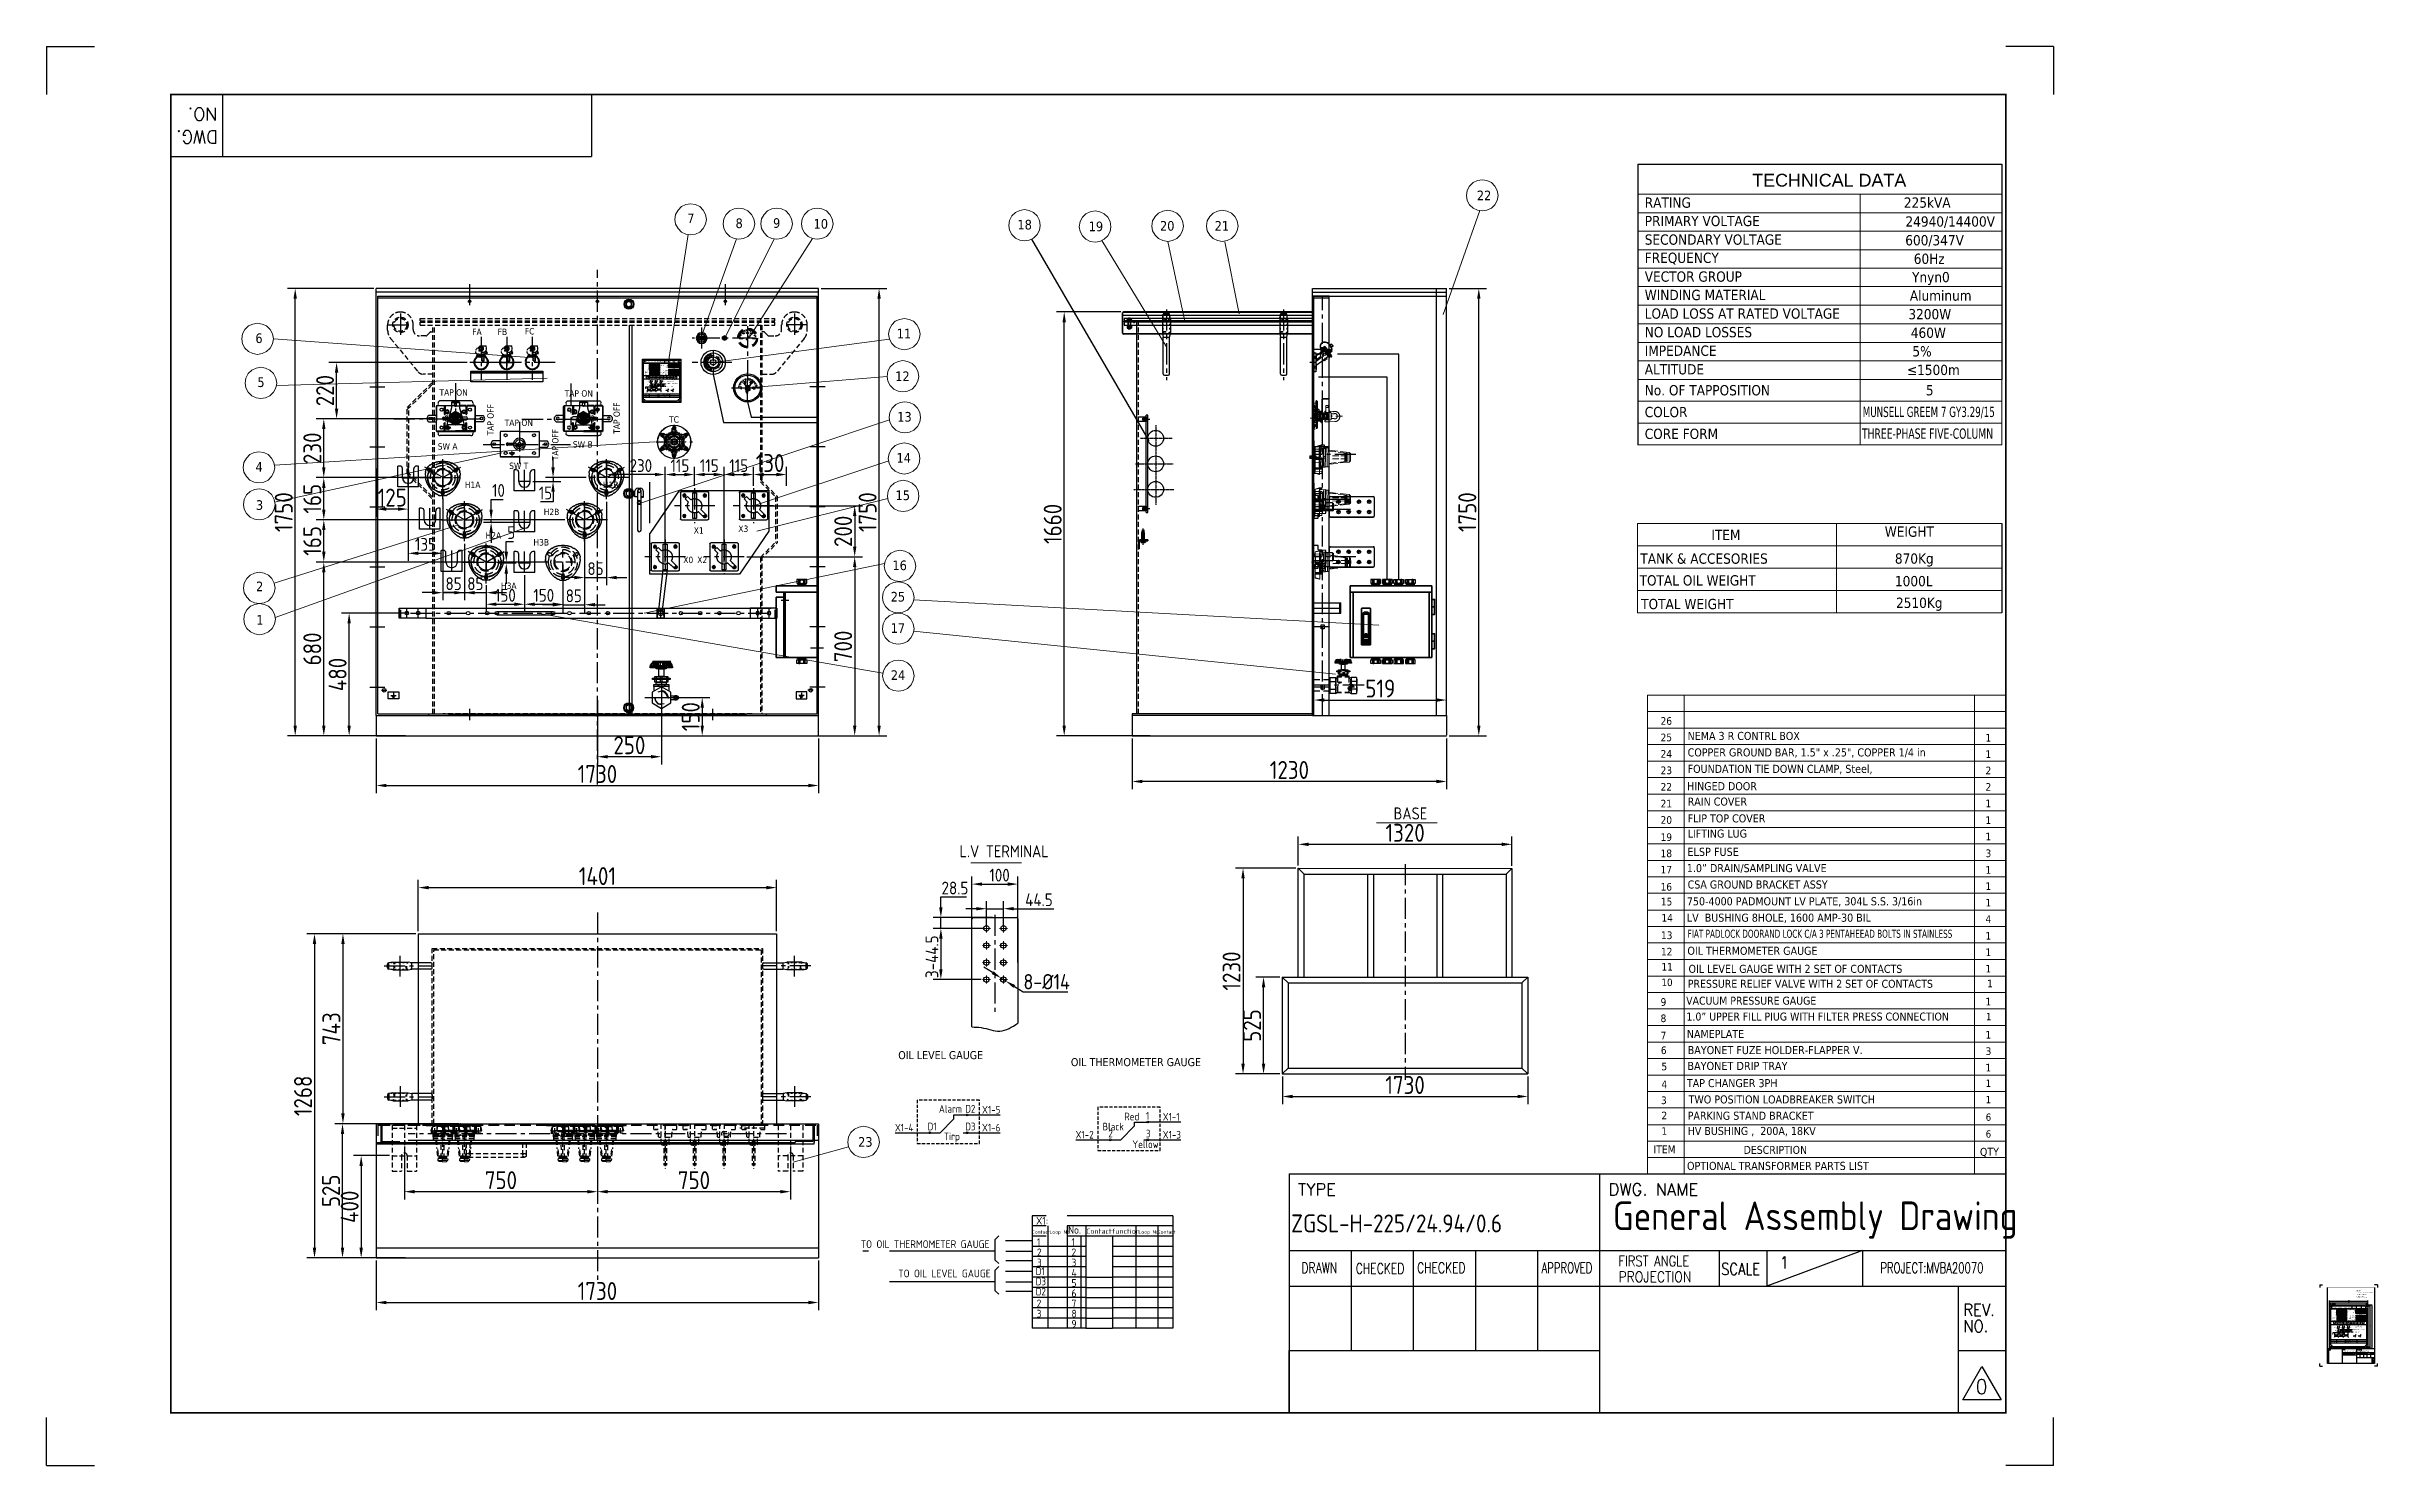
# Model space of a CAD drawing. Header units: millimetres. Extents: x 124493 to 133608, y -169944 to -164394.
import ezdxf
from ezdxf.enums import TextEntityAlignment as Align

# ---------------------------------------------------------------- set-up
doc = ezdxf.new("R2010")
doc.units = ezdxf.units.MM
doc.header["$LTSCALE"] = 13
for name, pattern in [('ACAD_ISO03W100', [1.18, 0.47, -0.71]), ('CENTER', [50.8, 31.75, -6.35, 6.35, -6.35]), ('CENTER2', [1.125, 0.75, -0.125, 0.125, -0.125]), ('CENTERX2', [101.6, 63.5, -12.7, 12.7, -12.7]), ('DASHED', [0.75, 0.5, -0.25]), ('HIDDEN', [9.525, 6.35, -3.175]), ('点画线', [18, 12, -2, 2, -2])]:
    doc.linetypes.add(name, pattern=pattern)
doc.layers.get('0').update_dxf_attribs({"color": 1, "linetype": 'CENTER'})
for name, color, linetype in [('01', 7, 'Continuous'), ('1', 4, 'Continuous'), ('10', 1, 'Continuous'), ('1轮廓实线层', 7, 'Continuous'), ('2', 3, 'Continuous'), ('2细线层', 4, 'Continuous'), ('3中心线层', 1, 'CENTER'), ('4', 2, 'HIDDEN'), ('4虚线层', 6, 'DASHED'), ('5剖面线层', 2, 'Continuous'), ('6文字层', 3, 'Continuous'), ('C00-00-00', 7, 'Continuous'), ('CORE', 5, 'Continuous'), ('PDF_几何图形', 7, 'Continuous'), ('´ÖÊµÏß', 7, 'Continuous'), ('µã»®Ïß', 7, 'Continuous'), ('Ï¸ÊµÏß', 7, 'Continuous'), ('Ï¸Ïß', 7, 'Continuous'), ('中心线', 1, 'CENTER2'), ('器身绝缘0', 4, 'Continuous'), ('粗实线', 4, 'Continuous'), ('细实线', 2, 'Continuous'), ('虚线', 6, 'HIDDEN'), ('铁心虚线', 1, 'DASHED')]:
    doc.layers.add(name, color=color, linetype=linetype)
doc.layers.add('paper', color=254, linetype='Continuous', plot=False)
doc.layers.add('中心线层', color=1, linetype='点画线', lineweight=18, true_color=0xff0000)
doc.layers.add('标注、文本', color=3, linetype='Continuous', lineweight=25)
doc.layers.add('铁心', color=3, linetype='Continuous', lineweight=0)
doc.styles.add('ACISOTS', font='isocp.shx', dxfattribs={"height": 1, "bigfont": 'gbcbig.shx'})
doc.styles.add('Arial_txtstyle_2.50_0_0', font='arial.ttf')
doc.styles.add('Note Text (ANSI)', font='arial.ttf')
doc.styles.add('PDF Arial', font='arial.ttf')
doc.styles.add('ROMANS', font='romans.shx', dxfattribs={"bigfont": 'whgtxt.shx'})
doc.styles.get("Standard").update_dxf_attribs({"font": 'gbenor.shx', "bigfont": 'gbcbig.shx'})
doc.styles.add('Tahoma$001', font='tahoma.ttf', dxfattribs={"height": 2.159784})
doc.styles.add('Tahoma_txtstyle_28.05_0_0', font='tahoma.ttf')
doc.styles.add('Tahoma_txtstyle_28.49_0_0', font='tahoma.ttf')
doc.styles.add('Tahoma_txtstyle_28.73_0_0', font='tahoma.ttf')
doc.styles.add('Tahoma_txtstyle_28.76_0_0', font='tahoma.ttf')
doc.styles.add('Tahoma_txtstyle_28.82_0_0', font='tahoma.ttf')
doc.styles.add('Tahoma_txtstyle_28.87_0_0', font='tahoma.ttf')
doc.styles.add('Tahoma_txtstyle_28.88_0_0', font='tahoma.ttf')
doc.styles.add('Tahoma_txtstyle_30.00_0_0', font='tahoma.ttf')
doc.styles.add('Tahoma_txtstyle_30.40_0_0', font='tahoma.ttf')
doc.styles.add('Tahoma_txtstyle_30.54_0_0', font='tahoma.ttf')
doc.styles.add('宋体', font='Microsoft YaHei.ttf', dxfattribs={"width": 0.6})
doc.dimstyles.new('1', dxfattribs={"dimscale": 4, "dimtxt": 3.5, "dimasz": 2, "dimexe": 1.5, "dimexo": 0, "dimgap": 0.5, "dimtad": 1, "dimdec": 1, "dimdsep": 46, "dimtxsty": 'Standard', "dimcen": -2.5, "dimclrd": 3, "dimclre": 3, "dimclrt": 3, "dimazin": 2, "dimtfac": 1, "dimtdec": 1, "dimtmove": 0, "dimatfit": 2, "dimfxl": 1.5, "dimarcsym": 0})
doc.dimstyles.new('1$0', dxfattribs={"dimtxt": 3.5, "dimasz": 2.5, "dimexe": 1.5, "dimexo": 0, "dimgap": 0.5, "dimtad": 1, "dimtoh": 1, "dimdec": 1, "dimtxsty": 'Standard', "dimcen": 2.5, "dimclrd": 3, "dimclre": 3, "dimclrt": 3, "dimadec": 1, "dimazin": 0, "dimtfac": 1, "dimtdec": 1, "dimtmove": 0, "dimatfit": 2, "dimfxl": 1.5, "dimarcsym": 0})
doc.dimstyles.new('1-15', dxfattribs={"dimscale": 20, "dimtxt": 3.5, "dimasz": 2, "dimexe": 1.5, "dimexo": 0.5, "dimgap": 0.5, "dimtad": 1, "dimtoh": 1, "dimdec": 1, "dimdsep": 46, "dimtxsty": 'Standard', "dimcen": 2.5, "dimclrd": 3, "dimclre": 3, "dimclrt": 3, "dimadec": 0, "dimazin": 2, "dimtfac": 1, "dimtdec": 1, "dimtmove": 0, "dimatfit": 2, "dimfxl": 1, "dimarcsym": 0})

msp = doc.modelspace()

# ---------------------------------------------------------------- texts
at = {"color": 4, "style": 'ACISOTS'}
for s, height, p in [('X1:', 30, (128362.18, -169001.95)), ('Contact', 14, (128345.94, -169037.66)), ('Loop No.', 14, (128414.32, -169037.66)), ('No.', 30, (128487.17, -169037.66)), ('Contactfunction', 20, (128558.37, -169037.66)), ('Loop No。', 14, (128762.47, -169037.66)), ('Contact', 14, (128838.15, -169037.66))]:
    msp.add_text(s, height=height, dxfattribs=at).set_placement(p)
at = {"color": 4, "true_color": 0x00ffff}
msp.add_text('ZGSL-H-225/24.94/0.6', height=70, dxfattribs=at).set_placement((129359.26, -169032.16))
at = {"color": 3, "style": 'ACISOTS'}
for s, p in [('TO OIL THERMOMETER GAUGE ', (127675.99, -169093.18)), ('1', (128365.4, -169085.08)), ('1', (128500.58, -169085.08)), ('2', (128365.4, -169125.08)), ('3', (128365.4, -169165.08)), ('2', (128500.58, -169125.08)), ('3', (128500.58, -169165.08)), ('TO OIL LEVEL GAUGE  ', (127823.09, -169207.86)), ('4', (128500.58, -169205.08)), ('5', (128500.58, -169245.08)), ('6', (128500.58, -169285.08)), ('2', (128364.22, -169325.08)), ('3', (128364.22, -169365.08)), ('7', (128500.58, -169325.08)), ('8', (128500.58, -169365.08)), ('9', (128500.58, -169405.08))]:
    msp.add_text(s, height=30, dxfattribs=at).set_placement(p)
at = {"color": 3}
for s, p in [('D1', (128360.86, -169199)), ('D3', (128360.86, -169239)), ('D2', (128360.86, -169279))]:
    msp.add_text(s, height=30, dxfattribs=at).set_placement(p)
at = {"color": 4}
msp.add_text('Nameplate', height=6.433, dxfattribs=at).set_placement((133530.78, -169499.78))
at = {"layer": '1', "color": 4}
msp.add_text('General Assembly Drawing', height=112.125, dxfattribs=at).set_placement((130617.71, -169023.33))
at = {"layer": '2', "style": 'ROMANS'}
for s, height, rotation, p in [('NO.', 50.456, 180, (125161.15, -164632.68)), ('DWG.', 50.456, 180, (125162.95, -164722.19)), ('CHANGE', 2.573, 90, (133416.4, -169524.76))]:
    msp.add_text(s, height=height, rotation=rotation, dxfattribs=at).set_placement(p)
at = {"layer": '2', "linetype": 'Continuous'}
for s, style, p in [('SWITCH', 'Note Text (ANSI)', (126846.24, -165678.84)), ('BAYONET', 'Note Text (ANSI)', (126849.58, -165667.34)), ('FUSE', 'Note Text (ANSI)', (126842.2, -165670.84)), ('H.V.', 'Note Text (ANSI)', (126849.34, -165654.64)), ('L.V.', 'Note Text (ANSI)', (126849.34, -165660.49)), ('BIL', 'Note Text (ANSI)', (126849.17, -165648.34)), ('TAPS POS.', 'Note Text (ANSI)', (126873.25, -165685.24)), ('VOLTS %%%', 'Note Text (ANSI)', (126871.39, -165691.54)), ('24940Y/14400', 'Note Text (ANSI)', (126880.05, -165654.54)), ('600Y/347', 'Arial_txtstyle_2.50_0_0', (126872.48, -165660.49)), ('4000353C10B', 'Arial_txtstyle_2.50_0_0', (126880.43, -165668.84)), ('38kV,300AMP', 'Arial_txtstyle_2.50_0_0', (126880.43, -165677.24)), ('105', 'Note Text (ANSI)', (126885.67, -165691.54)), ('A', 'Note Text (ANSI)', (126884.5, -165685.24)), ('  CURRENT LIMITING', 'Arial_txtstyle_2.50_0_0', (126922.97, -165667.34)), ('kVA', 'Note Text (ANSI)', (126896.28, -165636.19)), ('BUSHING INSERTS', 'Note Text (ANSI)', (126922.03, -165678.84)), ('IZ AT 85℃', 'Note Text (ANSI)', (126907.72, -165642.04)), ('102.5', 'Note Text (ANSI)', (126900.48, -165691.54)), ('B', 'Note Text (ANSI)', (126898, -165685.24)), ('FUSE', 'Note Text (ANSI)', (126906.78, -165670.84)), ('LOAD BREAK', 'Note Text (ANSI)', (126922.97, -165675.34)), ('EFFICIENCY', 'Note Text (ANSI)', (126923.22, -165660.72)), ('SERIAL NO.', 'Note Text (ANSI)', (126923.22, -165636.19)), ('100', 'Note Text (ANSI)', (126912.67, -165691.54)), ('C', 'Note Text (ANSI)', (126911.5, -165685.24)), ('MASS', 'Note Text (ANSI)', (126923.22, -165648.34)), ('OIL', 'Note Text (ANSI)', (126923.22, -165642.04)), ('97.5', 'Note Text (ANSI)', (126926.56, -165691.54)), ('D', 'Note Text (ANSI)', (126924.55, -165685.24)), ('28kV INSULATION CLASS', 'Arial_txtstyle_2.50_0_0', (126966.85, -165677.14)), ('CBUC15080C100', 'Arial_txtstyle_2.50_0_0', (126954.48, -165668.84)), ('2510 Kg', 'Note Text (ANSI)', (126941.89, -165647.69)), ('1000 L', 'Note Text (ANSI)', (126939.52, -165641.91)), ('<2 PPM PCB', 'Note Text (ANSI)', (126949.86, -165654.64)), ('98.94%%%', 'Arial_txtstyle_2.50_0_0', (126943.89, -165660.49)), ('95', 'Note Text (ANSI)', (126939.22, -165691.54)), ('E', 'Note Text (ANSI)', (126938.05, -165685.24)), ('BUILT TO', 'Arial_txtstyle_2.50_0_0', (126849.68, -165763.06)), ('P.O.', 'Note Text (ANSI)', (126841.25, -165756.65)), ('DATE MANUFACTURED', 'Arial_txtstyle_2.50_0_0', (126926.23, -165756.76)), ('MANUF.REF.NO.', 'Note Text (ANSI)', (126914.31, -165763.01)), ('H.V.', 'Note Text (ANSI)', (133447.72, -169353.93)), ('BIL', 'Note Text (ANSI)', (133447.55, -169347.63)), ('24940Y/14400', 'Note Text (ANSI)', (133478.43, -169353.83)), ('kVA', 'Note Text (ANSI)', (133494.66, -169335.48)), ('IZ AT 85℃', 'Note Text (ANSI)', (133506.11, -169341.33)), ('SERIAL NO.', 'Note Text (ANSI)', (133521.6, -169335.48)), ('MASS', 'Note Text (ANSI)', (133521.6, -169347.63)), ('OIL', 'Note Text (ANSI)', (133521.6, -169341.33)), ('2510 Kg', 'Note Text (ANSI)', (133540.27, -169346.98)), ('1000 L', 'Note Text (ANSI)', (133537.9, -169341.2)), ('<2 PPM PCB', 'Note Text (ANSI)', (133548.24, -169353.93)), ('SWITCH', 'Note Text (ANSI)', (133444.63, -169378.13)), ('BAYONET', 'Note Text (ANSI)', (133447.96, -169366.63)), ('FUSE', 'Note Text (ANSI)', (133440.58, -169370.13)), ('L.V.', 'Note Text (ANSI)', (133447.72, -169359.78)), ('TAPS POS.', 'Note Text (ANSI)', (133471.63, -169384.53)), ('VOLTS %%%', 'Note Text (ANSI)', (133469.77, -169390.83)), ('600Y/347', 'Arial_txtstyle_2.50_0_0', (133470.86, -169359.78)), ('4000353C10B', 'Arial_txtstyle_2.50_0_0', (133478.82, -169368.13)), ('38kV,300AMP', 'Arial_txtstyle_2.50_0_0', (133478.82, -169376.53)), ('105', 'Note Text (ANSI)', (133484.05, -169390.83)), ('A', 'Note Text (ANSI)', (133482.88, -169384.53)), ('  CURRENT LIMITING', 'Arial_txtstyle_2.50_0_0', (133521.35, -169366.63)), ('BUSHING INSERTS', 'Note Text (ANSI)', (133520.41, -169378.13)), ('102.5', 'Note Text (ANSI)', (133498.86, -169390.83)), ('B', 'Note Text (ANSI)', (133496.38, -169384.53)), ('FUSE', 'Note Text (ANSI)', (133505.16, -169370.13)), ('LOAD BREAK', 'Note Text (ANSI)', (133521.35, -169374.63)), ('EFFICIENCY', 'Note Text (ANSI)', (133521.6, -169360)), ('100', 'Note Text (ANSI)', (133511.05, -169390.83)), ('C', 'Note Text (ANSI)', (133509.88, -169384.53)), ('97.5', 'Note Text (ANSI)', (133524.94, -169390.83)), ('D', 'Note Text (ANSI)', (133522.93, -169384.53)), ('28kV INSULATION CLASS', 'Arial_txtstyle_2.50_0_0', (133565.24, -169376.42)), ('CBUC15080C100', 'Arial_txtstyle_2.50_0_0', (133552.87, -169368.13)), ('98.94%%%', 'Arial_txtstyle_2.50_0_0', (133542.27, -169359.78)), ('95', 'Note Text (ANSI)', (133537.6, -169390.83)), ('E', 'Note Text (ANSI)', (133536.43, -169384.53)), ('BUILT TO', 'Arial_txtstyle_2.50_0_0', (133448.06, -169462.35)), ('P.O.', 'Note Text (ANSI)', (133439.63, -169455.94)), ('DATE MANUFACTURED', 'Arial_txtstyle_2.50_0_0', (133524.61, -169456.05)), ('MANUF.REF.NO.', 'Note Text (ANSI)', (133512.7, -169462.3))]:
    msp.add_text(s, height=2.5, dxfattribs=dict(at, style=style)).set_placement(p, align=Align.RIGHT)
at = {"layer": '2', "style": 'Note Text (ANSI)'}
for s, p in [('LB', (126837.1, -165675.34)), ('SWA', (126847.64, -165705.51)), ('SWB', (126910.37, -165705.51)), ('SWT', (126847.64, -165718.74)), ('CURRENT LIMITING FUSES', (126961.13, -165713.92)), ('BAYONET FUSES', (126945.3, -165723.65)), ('LB', (133435.48, -169374.63)), ('SWA', (133446.02, -169404.8)), ('SWT', (133446.02, -169418.03)), ('SWB', (133508.75, -169404.8)), ('CURRENT LIMITING FUSES', (133559.51, -169413.21)), ('BAYONET FUSES', (133543.68, -169422.94))]:
    msp.add_text(s, height=2.5, dxfattribs=at).set_placement(p, align=Align.RIGHT)
at = {"layer": '2', "linetype": 'Continuous', "style": 'Arial_txtstyle_2.50_0_0', "width": 0.9}
for p in [(126870.69, -165626.14), (133469.07, -169325.43)]:
    msp.add_text('THREE PHASE  LOOP FEED PAD MOUNTED TYPE', height=2.5, dxfattribs=at).set_placement(p, align=Align.MIDDLE)
at = {"layer": '2', "linetype": 'Continuous'}
for s, height, style, width, p in [('H1A', 2.5, 'Note Text (ANSI)', 0.76, (126852.18, -165699.41)), ('H1B', 2.5, 'Note Text (ANSI)', 0.76, (126865.52, -165699.34)), ('H2A', 2.5, 'Note Text (ANSI)', 0.76, (126871.53, -165699.32)), ('H2B', 2.5, 'Note Text (ANSI)', 0.76, (126884.6, -165699.25)), ('H3A', 2.5, 'Note Text (ANSI)', 0.76, (126891, -165699.41)), ('H3B', 2.5, 'Note Text (ANSI)', 0.76, (126906.52, -165699.34)), (' CAN/CSA-802.1', 3, 'Arial_txtstyle_2.50_0_0', 0.7, (126948.1, -165704.06)), ('ENERGY EFFICIENCY PER ', 3, 'Arial_txtstyle_2.50_0_0', 0.7, (126965, -165698.36)), ('H1A', 2.5, 'Note Text (ANSI)', 0.76, (133450.56, -169398.7)), ('H1B', 2.5, 'Note Text (ANSI)', 0.76, (133463.9, -169398.63)), ('H2A', 2.5, 'Note Text (ANSI)', 0.76, (133469.91, -169398.61)), ('H2B', 2.5, 'Note Text (ANSI)', 0.76, (133482.99, -169398.54)), ('H3A', 2.5, 'Note Text (ANSI)', 0.76, (133489.38, -169398.7)), ('H3B', 2.5, 'Note Text (ANSI)', 0.76, (133504.9, -169398.63)), (' CAN/CSA-802.1', 3, 'Arial_txtstyle_2.50_0_0', 0.7, (133546.48, -169403.35)), ('ENERGY EFFICIENCY PER ', 3, 'Arial_txtstyle_2.50_0_0', 0.7, (133563.38, -169397.65))]:
    msp.add_text(s, height=height, dxfattribs=dict(at, style=style, width=width)).set_placement(p, align=Align.RIGHT)
for s, style, p in [('125/30', 'Arial_txtstyle_2.50_0_0', (126867.7, -165647.19)), ('225', 'Note Text (ANSI)', (126867.7, -165635.04)), ('5', 'Note Text (ANSI)', (126867.7, -165640.89)), ('V', 'Note Text (ANSI)', (126891.03, -165653.49)), ('V', 'Note Text (ANSI)', (126891.03, -165659.34)), ('kV', 'Note Text (ANSI)', (126891.91, -165647.19)), ('ONAN', 'Note Text (ANSI)', (126917.44, -165626.14)), ('60 Hz', 'Note Text (ANSI)', (126936.63, -165626.14)), ('H0', 'Note Text (ANSI)', (126835.31, -165731.8)), ('x0', 'Note Text (ANSI)', (126836.88, -165744.94)), ('x1', 'Note Text (ANSI)', (126856.27, -165744.94)), ('x2', 'Note Text (ANSI)', (126875.62, -165744.94)), ('x3', 'Note Text (ANSI)', (126895.42, -165744.94)), ('125/30', 'Arial_txtstyle_2.50_0_0', (133466.08, -169346.48)), ('225', 'Note Text (ANSI)', (133466.08, -169334.33)), ('5', 'Note Text (ANSI)', (133466.08, -169340.18)), ('V', 'Note Text (ANSI)', (133489.41, -169352.78)), ('kV', 'Note Text (ANSI)', (133490.29, -169346.48)), ('ONAN', 'Note Text (ANSI)', (133515.82, -169325.43)), ('60 Hz', 'Note Text (ANSI)', (133535.01, -169325.43)), ('H0', 'Note Text (ANSI)', (133433.69, -169431.09)), ('x0', 'Note Text (ANSI)', (133435.26, -169444.23)), ('x1', 'Note Text (ANSI)', (133454.65, -169444.23)), ('x2', 'Note Text (ANSI)', (133474, -169444.23)), ('V', 'Note Text (ANSI)', (133489.41, -169358.63)), ('x3', 'Note Text (ANSI)', (133493.8, -169444.23))]:
    msp.add_text(s, height=2.5, dxfattribs=dict(at, style=style)).set_placement(p, align=Align.MIDDLE)
for s, height, style, p in [('65℃', 2.5, 'Note Text (ANSI)', (126949.7, -165627.51)), ('H0', 1.439, '宋体', (126917.84, -165742.43)), ('H3', 1.439, '宋体', (126925.78, -165743.45)), ('NOTE:', 3.75, 'Note Text (ANSI)', (133526.6, -169262.94)), ('2.MATERIAL:STAINLESS STEEL', 2.5, 'Note Text (ANSI)', (133523.26, -169275.92)), ('3.THICKNESS :1mm', 2.5, 'Note Text (ANSI)', (133523.35, -169283.3)), ('1.ALL DIMENSIONS ARE IN MILLMETERS', 2.5, 'Note Text (ANSI)', (133523.26, -169268.62)), ('4.LETTER COLOR: BLACK', 2.5, 'Note Text (ANSI)', (133523.54, -169289.29)), ('65℃', 2.5, 'Note Text (ANSI)', (133548.08, -169326.8)), ('H0', 1.439, '宋体', (133516.22, -169441.71)), ('H3', 1.439, '宋体', (133524.16, -169442.74))]:
    msp.add_text(s, height=height, dxfattribs=dict(at, style=style)).set_placement(p)
at = {"layer": '2', "style": 'Note Text (ANSI)'}
for s, p in [('E', (126843.22, -165731.28)), ('C', (126845.47, -165731.28)), ('A', (126847.27, -165731.28)), ('B', (126849.52, -165731.28)), ('D', (126851.77, -165731.28)), ('F', (126854.02, -165731.28)), ('E', (126863.02, -165731.28)), ('C', (126865.27, -165731.28)), ('A', (126867.07, -165731.28)), ('B', (126869.32, -165731.28)), ('D', (126871.57, -165731.28)), ('F', (126873.37, -165731.28)), ('E', (126882.37, -165731.28)), ('C', (126884.62, -165731.28)), ('A', (126886.87, -165731.28)), ('B', (126889.12, -165731.28)), ('D', (126890.92, -165731.28)), ('F', (126893.17, -165731.28)), ('E', (133441.6, -169430.57)), ('C', (133443.85, -169430.57)), ('A', (133445.65, -169430.57)), ('B', (133447.9, -169430.57)), ('D', (133450.15, -169430.57)), ('F', (133452.4, -169430.57)), ('E', (133461.4, -169430.57)), ('C', (133463.65, -169430.57)), ('A', (133465.45, -169430.57)), ('B', (133467.7, -169430.57)), ('D', (133469.95, -169430.57)), ('F', (133471.75, -169430.57)), ('E', (133480.75, -169430.57)), ('C', (133483, -169430.57)), ('A', (133485.25, -169430.57)), ('B', (133487.5, -169430.57)), ('D', (133489.3, -169430.57)), ('F', (133491.55, -169430.57))]:
    msp.add_text(s, height=1, dxfattribs=at).set_placement(p, align=Align.MIDDLE)
at = {"layer": '2'}
for s, height, style, p in [('H1', 1.439, '宋体', (126912.53, -165740.33)), ('H2', 1.439, '宋体', (126919.62, -165733.07)), ('X1', 1.439, '宋体', (126932.19, -165737.09)), ('X0', 1.439, '宋体', (126936.89, -165742.37)), ('X2', 1.439, '宋体', (126944.43, -165732.56)), ('X3', 1.439, '宋体', (126944.69, -165743.49)), ('TYPE', 46.719, 'ROMANS', (129386.25, -168887.36)), ('DWG. NAME', 46.719, 'ROMANS', (130600.93, -168887.36)), ('1', 46.72, 'ROMANS', (131268.57, -169173.12)), ('H1', 1.439, '宋体', (133510.91, -169439.62)), ('H2', 1.439, '宋体', (133518, -169432.35)), ('X1', 1.439, '宋体', (133530.57, -169436.38)), ('X0', 1.439, '宋体', (133535.27, -169441.66)), ('X2', 1.439, '宋体', (133542.82, -169431.85)), ('X3', 1.439, '宋体', (133543.07, -169442.78)), ('TYPE', 2.681, 'ROMANS', (133473.72, -169492.78)), ('1', 2.41, 'ROMANS', (133510.07, -169508.08)), ('DWG. NAME', 2.681, 'ROMANS', (133527.03, -169492.78))]:
    msp.add_text(s, height=height, dxfattribs=dict(at, style=style)).set_placement(p)
at = {"layer": '2', "ltscale": 0.15}
for s, p in [('Alarm', (127982.11, -168564)), ('D2', (128085.06, -168563.74)), ('X1-4', (127809.97, -168637.47)), ('D1', (127937.89, -168633.16)), ('D3', (128085.06, -168633.16)), ('X1-6', (128150.58, -168637.47)), ('X1-5', (128150.64, -168567.43)), ('Black', (128621.98, -168633.44)), ('Red', (128707.03, -168593.87)), ('1', (128791.66, -168591.39)), ('X1-1', (128857.24, -168595.08)), ('Tirp', (128001.7, -168671.59)), ('X1-2', (128516.57, -168665.12)), ('2', (128644.49, -168660.81)), ('Yellow', (128738.28, -168702.57)), ('3', (128791.66, -168660.81)), ('X1-3', (128857.18, -168665.12))]:
    msp.add_text(s, height=30, dxfattribs=at).set_placement(p)
at = {"layer": '2', "style": 'ROMANS'}
for s, height, width, p in [('DRAWN', 41.112, 0.75, (129399.96, -169191.61)), ('CHECKED', 41.112, 0.75, (129612.08, -169194.22)), ('CHECKED', 41.112, 0.75, (129851.7, -169191.61)), ('APPROVED', 41.112, 0.7, (130338.8, -169191.61)), ('FIRST ANGLE', 41.1125, 0.8, (130639.72, -169164.84)), ('SCALE', 46.719, 0.8, (131041.41, -169198.71)), ('PROJECTION', 41.112, 0.86, (130639.72, -169226.45)), ('REV.', 46.719, 0.9, (131988.77, -169358.6)), ('NO.', 46.719, 0.9, (131988.77, -169422.31)), ('FIRST ANGLE', 2.6805, 0.9, (133472.86, -169507.4)), ('PROJECTION', 2.681, 0.9, (133472.86, -169511.23)), ('SCALE', 2.681, 0.8, (133496.91, -169509.32)), ('DRAWN', 2.359, 0.75, (133527.83, -169507.39)), ('CHECKED', 2.359, 0.75, (133540.61, -169507.43)), ('CHECKED', 2.359, 0.75, (133554.74, -169507.39)), ('APPROVED', 2.359, 0.7, (133583.26, -169507.47)), ('REV.', 2.681, 0.9, (133587.3, -169527.44)), ('NO.', 2.681, 0.9, (133587.3, -169531.1))]:
    msp.add_text(s, height=height, dxfattribs=dict(at, width=width)).set_placement(p)
at = {"layer": '2', "color": 3, "true_color": 0x00ff00, "style": 'ROMANS', "width": 0.7}
msp.add_text('PROJECT:MVBA20070', height=41.1125, dxfattribs=at).set_placement((131663.72, -169191.61))
at = {"layer": '2', "color": 4, "width": 0.85}
msp.add_text('ZGSL-H-225/24394/0.6', height=4.6203, dxfattribs=at).set_placement((133473.06, -169499.31))
at = {"layer": '2', "color": 4, "style": 'ROMANS'}
for s, height, p in [('5', 2.41, (133518.64, -169511.09)), ('0', 3.75, (133589.92, -169540.83)), ('0', 56.06, (132035.86, -169664.35))]:
    msp.add_text(s, height=height, dxfattribs=at).set_placement(p)
at = {"layer": '标注、文本', "style": 'Tahoma$001'}
for s, p in [('FA', (126156.78, -165522.24)), ('FB', (126256.41, -165522.12)), ('FC', (126362.8, -165519.59)), ('TAP ON', (126028.99, -165759.04)), ('TAP ON', (126518.33, -165762.9)), ('TAP ON', (126283.82, -165877.45)), ('TC', (126926.75, -165864.66)), ('SW A', (126022.15, -165969.97)), ('SW B', (126550.39, -165962.14)), ('SW T', (126301.36, -166045.85)), ('H1A', (126127.99, -166120.35)), ('H1B', (126667.57, -166120.35)), ('H2B', (126436.44, -166226.43)), ('H2A', (126209.01, -166318.22)), ('H3B', (126396.27, -166345.33)), ('X1', (127023.51, -166298.75)), ('X3', (127197.6, -166292.18)), ('X0', (126982.26, -166413.95)), ('X2', (127037.02, -166413.97)), ('H3A', (126269.23, -166515.28))]:
    msp.add_text(s, height=25, dxfattribs=at).set_placement(p)
for p in [(126241.1, -165914.61), (126734.4, -165908.24), (126494.22, -166011.87)]:
    msp.add_text('TAP OFF', height=25, rotation=90, dxfattribs=at).set_placement(p)
at = {"layer": '铁心'}
for s, height, style, p in [('TECHNICAL DATA', 50.0699, 'PDF Arial', (131162.78, -164941.18)), ('22', 37.589, 'Tahoma$001', (130085.74, -164994.62)), ('7', 37.59, 'Tahoma$001', (126997.89, -165084.09)), ('8', 37.59, 'Tahoma$001', (127186.74, -165103.5)), ('9', 37.59, 'Tahoma$001', (127333.44, -165102.57)), ('10', 37.589, 'Tahoma$001', (127491.97, -165105.79)), ('18', 37.589, 'Tahoma$001', (128289.28, -165108.97)), ('RATING', 40.19, 'Tahoma$001', (130742.36, -165023.79)), ('PRIMARY VOLTAGE', 40.1901, 'Tahoma$001', (130742.36, -165095.8)), ('225kVA', 40.19, 'Tahoma$001', (131755.76, -165023.79)), ('24940/14400V', 40.1901, 'Tahoma$001', (131761.97, -165097.78)), ('19', 37.589, 'Tahoma$001', (128567.88, -165115.59)), ('20', 37.589, 'Tahoma$001', (128846.68, -165113.56)), ('21', 37.589, 'Tahoma$001', (129060.44, -165113.56)), ('SECONDARY VOLTAGE', 40.1901, 'Tahoma$001', (130742.36, -165168.5)), ('600/347V', 40.19, 'Tahoma$001', (131761.13, -165171.07)), ('FREQUENCY', 40.19, 'Tahoma$001', (130742.36, -165239.82)), ('60Hz', 40.19, 'Tahoma$001', (131794.46, -165243.51)), ('VECTOR GROUP', 40.1901, 'Tahoma$001', (130742.36, -165313.2)), ('WINDING MATERIAL', 40.1901, 'Tahoma$001', (130742.36, -165385.21)), (' Aluminum ', 40.19, 'Tahoma$001', (131764.12, -165387.53)), ('Ynyn0', 40.19, 'Tahoma$001', (131787.71, -165315.32)), ('LOAD LOSS AT RATED VOLTAGE', 40.1901, 'Tahoma$001', (130742.36, -165457.9)), ('3200W', 40.19, 'Tahoma$001', (131773.28, -165460.22)), ('6', 37.59, 'Tahoma$001', (125308.96, -165553.15)), ('11', 37.589, 'Tahoma$001', (127817.3, -165534.86)), ('NO LOAD LOSSES', 40.1901, 'Tahoma$001', (130742.36, -165530.6)), ('460W', 40.19, 'Tahoma$001', (131782.89, -165532.92)), ('IMPEDANCE', 40.19, 'Tahoma$001', (130742.36, -165603.29)), ('5%%%', 40.19, 'Tahoma$001', (131789.07, -165605.61)), ('5', 37.59, 'Tahoma$001', (125316.73, -165725.2)), ('12', 37.589, 'Tahoma$001', (127811.31, -165701.97)), ('ALTITUDE', 40.19, 'Tahoma$001', (130742.36, -165675.99)), ('≤1500m', 40.19, 'Tahoma$001', (131767.87, -165678.31)), ('No. OF TAPPOSITION', 40.1901, 'Tahoma$001', (130742.3, -165757.84)), ('5', 40.19, 'Tahoma$001', (131841.86, -165757.84)), ('13', 37.589, 'Tahoma$001', (127819.18, -165860.5)), ('COLOR', 40.19, 'Tahoma$001', (130742.3, -165843.13)), ('14', 37.589, 'Tahoma$001', (127816.36, -166021.13)), ('4', 37.59, 'Tahoma$001', (125309.48, -166056.66)), ('15', 37.589, 'Tahoma$001', (127812.6, -166167.63)), ('3', 37.59, 'Tahoma$001', (125311.24, -166205.71)), ('16', 37.589, 'Tahoma$001', (127800.34, -166441.57)), ('2', 37.59, 'Tahoma$001', (125311.56, -166524.01)), ('25', 37.589, 'Tahoma$001', (127793.4, -166564.31)), ('1', 37.59, 'Tahoma$001', (125312.52, -166655.04)), ('17', 37.589, 'Tahoma$001', (127793.4, -166686.85)), ('24', 37.589, 'Tahoma$001', (127793.93, -166870.99)), ('NEMA 3 R CONTRL BOX', 31.5647, 'Tahoma$001', (130910.14, -167105.94)), ('COPPER GROUND BAR, 1.5" x .25", COPPER 1/4 in', 31.5647, 'Tahoma$001', (130910.14, -167170.34)), ('1', 29.83, 'Tahoma$001', (132074.98, -167112.06)), ('1', 29.83, 'Tahoma$001', (132074.98, -167176.19)), ('FOUNDATION TIE DOWN CLAMP, Steel, ', 31.5647, 'Tahoma$001', (130910.14, -167234.73)), ('2', 29.83, 'Tahoma$001', (132074.98, -167240.31)), ('HINGED DOOR', 31.5608, 'Tahoma$001', (130908.18, -167302.55)), ('RAIN COVER', 31.565, 'Tahoma$001', (130910.14, -167362.72)), ('2', 29.83, 'Tahoma$001', (132074.98, -167304.44)), ('1', 29.83, 'Tahoma$001', (132074.98, -167368.84)), ('FLIP TOP COVER', 31.5647, 'Tahoma$001', (130910.14, -167428.45)), ('1', 29.83, 'Tahoma$001', (132074.98, -167434.57)), ('ELSP FUSE', 32.038, 'Tahoma$001', (130909.25, -167559.55)), ('1', 29.83, 'Tahoma$001', (132074.98, -167498.69)), ('1.0” DRAIN/SAMPLING VALVE', 31.5734, 'Tahoma$001', (130906.99, -167622.92)), ('3', 29.83, 'Tahoma$001', (132074.98, -167564.16)), ('1', 29.83, 'Tahoma$001', (132074.85, -167629.34)), ('1', 29.83, 'Tahoma$001', (132074.98, -167692.94)), ('750-4000 PADMOUNT LV PLATE, 304L S.S. 3/16in', 31.5734, 'Tahoma$001', (130907.11, -167752.78)), ('LV  BUSHING 8HOLE, 1600 AMP-30 BIL', 31.5734, 'Tahoma$001', (130907.11, -167816.91)), ('4', 29.83, 'Tahoma$001', (132074.98, -167821.73)), ('1', 29.83, 'Tahoma$001', (132074.98, -167757.34)), ('1', 29.83, 'Tahoma$001', (132074.98, -167887.2)), ('OIL THERMOMETER GAUGE ', 31.6064, 'Tahoma_txtstyle_30.54_0_0', (130909.18, -167946.41)), ('OIL LEVEL GAUGE WITH 2 SET OF CONTACTS', 31.4681, 'Tahoma_txtstyle_30.40_0_0', (130913.67, -168016.91)), ('1', 29.83, 'Tahoma$001', (132074.98, -167951.32)), ('1', 29.83, 'Tahoma$001', (132074.98, -168015.45)), ('PRESSURE RELIEF VALVE WITH 2 SET OF CONTACTS', 31.1257, 'Tahoma$001', (130910.83, -168075.19)), ('1', 29.83, 'Tahoma$001', (132081.41, -168073.62)), ('VACUUM PRESSURE GAUGE', 31.05, 'Tahoma_txtstyle_30.00_0_0', (130904.4, -168141.3)), ('1', 29.83, 'Tahoma$001', (132074.98, -168144.24)), ('1.0” UPPER FILL PIUG WITH FILTER PRESS CONNECTION', 31.1257, 'Tahoma$001', (130905.52, -168203.49)), ('NAMEPLATE', 31.573, 'Tahoma$001', (130907.11, -168271.81)), ('1', 29.83, 'Tahoma$001', (132074.98, -168274.1)), ('OIL LEVEL GAUGE', 31.4681, 'Tahoma_txtstyle_30.40_0_0', (127823.06, -168354.45)), ('OIL THERMOMETER GAUGE ', 31.6064, 'Tahoma_txtstyle_30.54_0_0', (128498.21, -168381.97)), ('BAYONET FUZE HOLDER-FLAPPER V.', 31.7881, 'Tahoma$001', (130910.16, -168334.96)), ('3', 29.83, 'Tahoma$001', (132075.36, -168338.23)), ('TAP CHANGER 3PH', 31.5734, 'Tahoma$001', (130907.11, -168464.06)), ('BAYONET DRIP TRAY', 32.0385, 'Tahoma$001', (130909.19, -168397.11)), ('1', 29.83, 'Tahoma$001', (132074.93, -168402.51)), ('1', 28.52, 'Tahoma$001', (132075.75, -168462.86)), ('TWO POSITION LOADBREAKER SWITCH', 31.5734, 'Tahoma$001', (130913.77, -168527.9)), ('1', 28.52, 'Tahoma$001', (132075.75, -168527.25)), ('PARKING STAND BRACKET', 31.6311, 'Tahoma$001', (130910.14, -168591.63)), ('HV BUSHING ,  200A, 18KV', 31.4681, 'Tahoma_txtstyle_30.40_0_0', (130910.32, -168651.21)), ('6', 28.43, 'Tahoma$001', (132075.77, -168595.55)), ('23', 37.589, 'Tahoma$001', (127666.23, -168697.11)), ('ITEM', 30.523, 'Tahoma$001', (130776.61, -168722.85)), ('DESCRIPTION', 31.0414, 'Tahoma$001', (131129.15, -168724.99)), ('QTY', 31.33, 'Tahoma$001', (132053.13, -168732.74)), ('6', 28.43, 'Tahoma$001', (132075.77, -168661.28)), ('OPTIONAL TRANSFORMER PARTS LIST', 31.7927, 'Tahoma$001', (130907.47, -168788.05))]:
    msp.add_text(s, height=height, dxfattribs=dict(at, style=style)).set_placement(p)
at = {"layer": '铁心', "color": 3, "true_color": 0x00ff00, "style": 'Tahoma$001'}
for s, height, width, p in [('MUNSELL GREEM 7 GY3.29/15', 40.1901, 0.72, (131594.82, -165842.52)), ('FIAT PADLOCK DOORAND LOCK C/A 3 PENTAHEEAD BOLTS IN STAINLESS', 31.5647, 0.76, (130910.14, -167879.74))]:
    msp.add_text(s, height=height, dxfattribs=dict(at, width=width)).set_placement(p)
at = {"layer": '铁心', "color": 3, "true_color": 0x00ff00}
for s, height, style, p in [('CORE FORM', 40.19, 'Tahoma$001', (130742.3, -165928.43)), ('ITEM', 40.19, 'Tahoma$001', (131002.74, -166323.91)), ('TANK & ACCESORIES', 40.1901, 'Tahoma$001', (130725.26, -166416.54)), ('870Kg', 40.19, 'Tahoma$001', (131720.56, -166416.33)), ('TOTAL OIL WEIGHT', 40.1901, 'Tahoma$001', (130722.19, -166501.69)), ('1000L', 40.19, 'Tahoma$001', (131720.82, -166504.63)), ('TOTAL WEIGHT', 40.1901, 'Tahoma$001', (130728.34, -166594.15)), ('2510Kg', 40.19, 'Tahoma$001', (131724.96, -166589.43)), ('26', 29.882, 'Tahoma_txtstyle_28.87_0_0', (130804.27, -167046.57)), ('25', 29.882, 'Tahoma_txtstyle_28.87_0_0', (130804.27, -167110.97)), ('24', 29.882, 'Tahoma_txtstyle_28.87_0_0', (130804.27, -167175.36)), ('23', 29.882, 'Tahoma_txtstyle_28.87_0_0', (130804.27, -167239.75)), ('22', 29.882, 'Tahoma_txtstyle_28.87_0_0', (130804.27, -167304.15)), ('21', 29.882, 'Tahoma_txtstyle_28.87_0_0', (130804.27, -167369.88)), ('20', 29.882, 'Tahoma_txtstyle_28.87_0_0', (130804.27, -167434.01)), ('19', 29.487, 'Tahoma_txtstyle_28.49_0_0', (130804.71, -167500.81)), ('LIFTING LUG', 31.5286, 'Tahoma$001', (130910.14, -167487.92)), ('18', 29.882, 'Tahoma_txtstyle_28.87_0_0', (130804.27, -167564.45)), ('17', 29.882, 'Tahoma_txtstyle_28.87_0_0', (130804.27, -167628.26)), ('16', 29.487, 'Tahoma_txtstyle_28.49_0_0', (130804.71, -167695.07)), ('CSA GROUND BRACKET ASSY', 31.5647, 'Tahoma$001', (130910.14, -167687.1)), ('15', 29.834, 'Tahoma_txtstyle_28.82_0_0', (130805.3, -167753.28)), ('14', 29.764, 'Tahoma_txtstyle_28.76_0_0', (130807.68, -167816.84)), ('13', 29.733, 'Tahoma_txtstyle_28.73_0_0', (130805.99, -167884.81)), ('12', 29.733, 'Tahoma_txtstyle_28.73_0_0', (130805.99, -167948.93)), ('11', 29.834, 'Tahoma_txtstyle_28.82_0_0', (130807.68, -168008.52)), ('10', 29.027, 'Tahoma_txtstyle_28.05_0_0', (130807.68, -168068.62)), ('9', 29.88, 'Tahoma_txtstyle_28.87_0_0', (130804.27, -168145.87)), ('8', 29.88, 'Tahoma_txtstyle_28.87_0_0', (130804.27, -168209.68)), ('7', 29.49, 'Tahoma_txtstyle_28.49_0_0', (130804.71, -168276.48)), ('1', 28.43, 'Tahoma$001', (132076.88, -168202.26)), ('6', 29.83, 'Tahoma_txtstyle_28.82_0_0', (130805.3, -168334.7)), ('4', 29.89, 'Tahoma_txtstyle_28.88_0_0', (130807.68, -168468.21)), ('5', 29.76, 'Tahoma_txtstyle_28.76_0_0', (130807.68, -168398.26)), ('3', 29.73, 'Tahoma_txtstyle_28.73_0_0', (130805.99, -168530.35)), ('2', 29.83, 'Tahoma_txtstyle_28.82_0_0', (130807.68, -168589.94)), ('1', 29.03, 'Tahoma_txtstyle_28.05_0_0', (130807.68, -168650.04))]:
    msp.add_text(s, height=height, dxfattribs=dict(at, style=style)).set_placement(p)
at = {"layer": '铁心', "style": 'Tahoma$001', "width": 0.76}
msp.add_text('THREE-PHASE FIVE-COLUMN', height=40.1901, dxfattribs=at).set_placement((131591.73, -165927.47))
at = {"layer": '铁心'}
for s, height, p in [('BASE', 47.249, (129760.2, -167416.97)), ('L.V TERMINAL', 47.2491, (128062.82, -167564.98))]:
    msp.add_text(s, height=height, dxfattribs=at).set_placement(p)
at = {"layer": '铁心', "color": 3, "true_color": 0x00ff00, "insert": (131681, -166270.81), "char_height": 40.19, "width": 467.3314, "attachment_point": 1, "style": 'Tahoma$001'}
msp.add_mtext('WEIGHT', dxfattribs=at)

# ---------------------------------------------------------------- blocks, each defined once
blk = doc.blocks.new('*D491')
at = {"layer": '2', "color": 3, "lineweight": -2, "transparency": 16777216}
for p, q in [((133425.6, -169320.1), (133425.6, -169306.5)), ((133428.1, -169308), (133563.1, -169308)), ((133565.6, -169320.1), (133565.6, -169306.5))]:
    blk.add_line(p, q, dxfattribs=at)
at = {"layer": '2', "color": 3, "transparency": 16777216}
for points in [[(133428.1, -169307.6), (133428.1, -169308.4), (133425.6, -169308)], [(133563.1, -169307.6), (133563.1, -169308.4), (133565.6, -169308)]]:
    blk.add_solid(points, dxfattribs=at)
at = {"layer": 'Defpoints', "color": 0, "transparency": 16777216}
for p in [(133425.6, -169320.1), (133565.6, -169308), (133565.6, -169320.1)]:
    blk.add_point(p, dxfattribs=at)
at = {"layer": '2', "color": 3, "transparency": 16777216, "insert": (133495.6, -169305.7), "char_height": 3.5, "attachment_point": 5}
blk.add_mtext('140', dxfattribs=at)
blk = doc.blocks.new('*D487')
at = {"layer": '2', "color": 3, "lineweight": -2, "transparency": 16777216}
for p, q in [((133420.6, -169315.1), (133420.6, -169299.2)), ((133423.1, -169300.7), (133568.1, -169300.7)), ((133570.6, -169315.1), (133570.6, -169299.2))]:
    blk.add_line(p, q, dxfattribs=at)
at = {"layer": '2', "color": 3, "transparency": 16777216}
for points in [[(133423.1, -169300.2), (133423.1, -169301.1), (133420.6, -169300.7)], [(133568.1, -169300.2), (133568.1, -169301.1), (133570.6, -169300.7)]]:
    blk.add_solid(points, dxfattribs=at)
at = {"layer": 'Defpoints', "color": 0, "transparency": 16777216}
for p in [(133420.6, -169315.1), (133570.6, -169300.7), (133570.6, -169315.1)]:
    blk.add_point(p, dxfattribs=at)
at = {"layer": '2', "color": 3, "transparency": 16777216, "insert": (133495.6, -169298.4), "char_height": 3.5, "attachment_point": 5}
blk.add_mtext('150', dxfattribs=at)
blk = doc.blocks.new('*D488')
at = {"layer": '2', "color": 3, "lineweight": -2, "transparency": 16777216}
for p, q in [((133570.6, -169315.1), (133587.4, -169315.1)), ((133585.9, -169317.6), (133585.9, -169482.5)), ((133570.6, -169485), (133587.4, -169485))]:
    blk.add_line(p, q, dxfattribs=at)
at = {"layer": '2', "color": 3, "transparency": 16777216}
for points in [[(133585.4, -169317.6), (133586.3, -169317.6), (133585.9, -169315.1)], [(133585.4, -169482.5), (133586.3, -169482.5), (133585.9, -169485)]]:
    blk.add_solid(points, dxfattribs=at)
at = {"layer": 'Defpoints', "color": 0, "transparency": 16777216}
for p in [(133570.6, -169315.1), (133570.6, -169485), (133585.9, -169485)]:
    blk.add_point(p, dxfattribs=at)
at = {"layer": '2', "color": 3, "transparency": 16777216, "insert": (133583.6, -169400.1), "char_height": 3.5, "attachment_point": 5, "rotation": 90}
blk.add_mtext('170', dxfattribs=at)
blk = doc.blocks.new('*D489')
at = {"layer": '2', "color": 3, "lineweight": -2, "transparency": 16777216}
for p, q in [((133565.6, -169320.1), (133580.2, -169320.1)), ((133578.7, -169477.5), (133578.7, -169322.6)), ((133568.5, -169480), (133580.2, -169480))]:
    blk.add_line(p, q, dxfattribs=at)
at = {"layer": '2', "color": 3, "transparency": 16777216}
for points in [[(133578.2, -169322.6), (133579.1, -169322.6), (133578.7, -169320.1)], [(133578.2, -169477.5), (133579.1, -169477.5), (133578.7, -169480)]]:
    blk.add_solid(points, dxfattribs=at)
at = {"layer": 'Defpoints', "color": 0, "transparency": 16777216}
for p in [(133565.6, -169320.1), (133578.7, -169320.1), (133568.5, -169480)]:
    blk.add_point(p, dxfattribs=at)
at = {"layer": '2', "color": 3, "transparency": 16777216, "insert": (133576.4, -169392.5), "char_height": 3.5, "attachment_point": 5, "rotation": 90}
blk.add_mtext('160', dxfattribs=at)
blk = doc.blocks.new('*D490')
at = {"layer": '2', "color": 3, "lineweight": -2, "transparency": 16777216}
for p, q in [((133422.3, -169323.6), (133420.6, -169325.4)), ((133424.1, -169321.7), (133426.8, -169318.9)), ((133428.6, -169317), (133432.3, -169313.1)), ((133432.3, -169313.1), (133444.3, -169313.1))]:
    blk.add_line(p, q, dxfattribs=at)
at = {"layer": '2', "color": 3, "transparency": 16777216}
for points in [[(133422, -169323.3), (133422.6, -169323.8), (133424.1, -169321.7)], [(133428.3, -169316.8), (133428.9, -169317.3), (133426.8, -169318.9)]]:
    blk.add_solid(points, dxfattribs=at)
at = {"layer": 'Defpoints', "color": 0, "transparency": 16777216}
for p in [(133424.1, -169321.7), (133426.8, -169318.9)]:
    blk.add_point(p, dxfattribs=at)
at = {"layer": '2', "color": 3, "transparency": 16777216, "insert": (133438.6, -169310.9), "char_height": 3.5, "attachment_point": 5}
blk.add_mtext('4*%%C4.5', dxfattribs=at)
blk = doc.blocks.new('A$C5957240F')
at = {"layer": '1', "color": 1, "linetype": 'CENTERX2', "lineweight": -3, "ltscale": 0.1}
blk.add_line((18, 16.7), (18, 80.4), dxfattribs=at)
at = {"layer": '4虚线层', "ltscale": 5}
for p, q in [((36, 36), (0, 36)), ((0, 36), (0, 0)), ((3.6, 0), (3.6, 32.4)), ((3.6, 32.4), (36, 32.4)), ((9, 32.4), (27, 32.4)), ((9, 32.4), (9, 26.7)), ((12.6, 32.4), (12.6, 72.9)), ((12.6, 72.9), (23.4, 72.9)), ((12.6, 37.2), (23.4, 37.2)), ((13.5, 32.4), (13.5, 26.7)), ((13.7, 37.2), (13.7, 72.9)), ((24.8, 25.6), (18, 25.6)), ((22.3, 37.2), (22.3, 72.9)), ((22.5, 32.4), (22.5, 26.7)), ((23.4, 32.4), (23.4, 72.9)), ((27, 32.4), (27, 26.7)), ((36, 36), (36, 32.4)), ((3.6, 0), (0, 0))]:
    blk.add_line(p, q, dxfattribs=at)
at = {"layer": '4虚线层'}
blk.add_line((18, 25.6), (11.2, 25.6), dxfattribs=at)
blk.add_arc((11.2, 28.7), 3.01, 221.60875, 318.39125, dxfattribs=at)
at = {"layer": '4虚线层', "ltscale": 5}
for centre, radius, start, end in [((18, 36.2), 10.5, 244.67599, 295.32401), ((24.8, 28.7), 3.01, 221.60875, 318.39125)]:
    blk.add_arc(centre, radius, start, end, dxfattribs=at)
blk = doc.blocks.new('846712')
at = {"layer": '1轮廓实线层', "color": 0, "ltscale": 0.5}
for p, q in [((12564.4, -718.9), (12558.4, -718.9)), ((12558.4, -1098.9), (12558.4, -718.9)), ((12564.4, -1098.9), (12564.4, -718.9)), ((12547.6, -733.9), (12572.7, -733.9)), ((12547.6, -1083.9), (12572.7, -1083.9)), ((12558.4, -1098.9), (12564.4, -1098.9))]:
    blk.add_line(p, q, dxfattribs=at)
at = {"layer": '中心线', "color": 1, "ltscale": 0.5}
for p, q in [((12535.8, -808.9), (12660.2, -808.9)), ((12595.4, -758.1), (12595.4, -1068.6)), ((12516.2, -908.9), (12664, -908.9)), ((12510.6, -1008.9), (12666.4, -1008.9))]:
    blk.add_line(p, q, dxfattribs=at)
at = {"layer": '标注、文本'}
for centre in [(12595.4, -808.9), (12595.4, -908.9), (12595.4, -1008.9)]:
    blk.add_circle(centre, 31, dxfattribs=at)
blk = doc.blocks.new('A$C35956794')
at = {"layer": '4虚线层', "ltscale": 5}
for points in [[(17.7, 373.9), (47.7, 373.9), (47.7, 356.1), (17.7, 356.1)], [(17.7, 373.9), (47.7, 373.9), (47.7, 356.1), (17.7, 356.1)], [(34.8, 369.3), (47.7, 369.3), (47.7, 360.7), (34.8, 360.7)], [(34.8, 369.3), (47.7, 369.3), (47.7, 360.7), (34.8, 360.7)], [(17.7, 23.9), (47.7, 23.9), (47.7, 6.1), (17.7, 6.1)], [(17.7, 23.9), (47.7, 23.9), (47.7, 6.1), (17.7, 6.1)], [(34.8, 19.3), (47.7, 19.3), (47.7, 10.7), (34.8, 10.7)], [(34.8, 19.3), (47.7, 19.3), (47.7, 10.7), (34.8, 10.7)]]:
    blk.add_lwpolyline(points, close=True, dxfattribs=at)
at = {"layer": '标注、文本'}
blk.add_blockref('846712', (-12510.6, 1098.9), dxfattribs=at)
blk = doc.blocks.new('A$C611D0E0A')
at = {"layer": '粗实线', "lineweight": 30}
h = blk.add_hatch(color=256, dxfattribs=at)
h.dxf.hatch_style = 2
h.paths.add_polyline_path([(0.38, 1.19), (0.68, 1.19), (0.68, 1.35), (0.38, 1.35)])
h = blk.add_hatch(color=256, dxfattribs=at)
h.dxf.hatch_style = 2
h.paths.add_polyline_path([(0.42, 1.65), (0.47, 1.65), (0.47, 1.61)])
h = blk.add_hatch(color=256, dxfattribs=at)
h.dxf.hatch_style = 2
h.paths.add_polyline_path([(0.59, 1.99), (0.63, 1.99), (0.63, 1.95)])
h = blk.add_hatch(color=256, dxfattribs=at)
h.dxf.hatch_style = 2
h.paths.add_polyline_path([(0.63, 1.86), (0.89, 1.86), (0.89, 1.99), (0.63, 1.99)])
h = blk.add_hatch(color=256, dxfattribs=at)
h.dxf.hatch_style = 2
h.paths.add_polyline_path([(0.93, 2.2), (0.93, 2.16), (0.97, 2.16)])
h = blk.add_hatch(color=256, dxfattribs=at)
h.dxf.hatch_style = 2
h.paths.add_polyline_path([(0.93, 1.9), (1.14, 1.48), (1.27, 1.48)])
h = blk.add_hatch(color=256, dxfattribs=at)
h.dxf.hatch_style = 2
h.paths.add_polyline_path([(1.14, 1.48), (1.19, 1.44), (1.4, 1.44)])
h = blk.add_hatch(color=256, dxfattribs=at)
h.dxf.hatch_style = 2
h.paths.add_polyline_path([(1.14, 1.48), (1.27, 1.48), (1.4, 1.44)])
h = blk.add_hatch(color=256, dxfattribs=at)
h.dxf.hatch_style = 2
h.paths.add_polyline_path([(1.19, 1.35), (1.14, 1.31), (1.44, 1.31)])
h = blk.add_hatch(color=256, dxfattribs=at)
h.dxf.hatch_style = 2
h.paths.add_polyline_path([(1.14, 1.31), (1.19, 1.27), (1.44, 1.27)])
h = blk.add_hatch(color=256, dxfattribs=at)
h.dxf.hatch_style = 2
h.paths.add_polyline_path([(1.14, 1.31), (1.44, 1.31), (1.44, 1.27)])
h = blk.add_hatch(color=256, dxfattribs=at)
h.dxf.hatch_style = 2
h.paths.add_polyline_path([(1.19, 1.9), (1.44, 1.9), (1.44, 2.03), (1.19, 2.03)])
h = blk.add_hatch(color=256, dxfattribs=at)
h.dxf.hatch_style = 2
h.paths.add_polyline_path([(1.19, 1.44), (1.19, 1.4), (1.4, 1.4)])
h = blk.add_hatch(color=256, dxfattribs=at)
h.dxf.hatch_style = 2
h.paths.add_polyline_path([(1.19, 1.44), (1.4, 1.44), (1.4, 1.4)])
h = blk.add_hatch(color=256, dxfattribs=at)
h.dxf.hatch_style = 2
h.paths.add_polyline_path([(1.19, 1.4), (1.19, 1.35), (1.44, 1.35)])
h = blk.add_hatch(color=256, dxfattribs=at)
h.dxf.hatch_style = 2
h.paths.add_polyline_path([(1.19, 1.4), (1.4, 1.4), (1.44, 1.35)])
h = blk.add_hatch(color=256, dxfattribs=at)
h.dxf.hatch_style = 2
h.paths.add_polyline_path([(1.19, 1.35), (1.44, 1.35), (1.44, 1.31)])
h = blk.add_hatch(color=256, dxfattribs=at)
h.dxf.hatch_style = 2
h.paths.add_polyline_path([(1.19, 1.27), (1.23, 1.23), (1.48, 1.23)])
h = blk.add_hatch(color=256, dxfattribs=at)
h.dxf.hatch_style = 2
h.paths.add_polyline_path([(1.19, 1.27), (1.44, 1.27), (1.48, 1.23)])
h = blk.add_hatch(color=256, dxfattribs=at)
h.dxf.hatch_style = 2
h.paths.add_polyline_path([(1.23, 1.23), (1.31, 1.19), (1.48, 1.19)])
h = blk.add_hatch(color=256, dxfattribs=at)
h.dxf.hatch_style = 2
h.paths.add_polyline_path([(1.23, 1.23), (1.48, 1.23), (1.48, 1.19)])
h = blk.add_hatch(color=256, dxfattribs=at)
h.dxf.hatch_style = 2
h.paths.add_polyline_path([(1.31, 1.19), (1.35, 1.1), (1.57, 1.1)])
h = blk.add_hatch(color=256, dxfattribs=at)
h.dxf.hatch_style = 2
h.paths.add_polyline_path([(1.31, 1.19), (1.48, 1.19), (1.57, 1.1)])
h = blk.add_hatch(color=256, dxfattribs=at)
h.dxf.hatch_style = 2
h.paths.add_polyline_path([(1.35, 1.1), (1.57, 1.1), (1.4, 0.97)])
h = blk.add_hatch(color=256, dxfattribs=at)
h.dxf.hatch_style = 2
h.paths.add_polyline_path([(1.69, 2.2), (1.65, 2.16), (1.69, 2.16)])
h = blk.add_hatch(color=256, dxfattribs=at)
h.dxf.hatch_style = 2
h.paths.add_polyline_path([(1.74, 1.86), (1.95, 1.86), (1.95, 1.99), (1.74, 1.99)])
h = blk.add_hatch(color=256, dxfattribs=at)
h.dxf.hatch_style = 2
h.paths.add_polyline_path([(1.99, 1.99), (1.95, 1.95), (1.99, 1.95)])
h = blk.add_hatch(color=256, dxfattribs=at)
h.dxf.hatch_style = 2
h.paths.add_polyline_path([(1.95, 1.19), (2.2, 1.19), (2.2, 1.35), (1.95, 1.35)])
h = blk.add_hatch(color=256, dxfattribs=at)
h.dxf.hatch_style = 2
h.paths.add_polyline_path([(1.99, 1.99), (2.03, 1.99), (1.99, 1.95)])
h = blk.add_hatch(color=256, dxfattribs=at)
h.dxf.hatch_style = 2
h.paths.add_polyline_path([(2.16, 1.65), (2.2, 1.65), (2.16, 1.61)])
for points in [[(0, 1.31), (0.08, 0.93), (0.25, 0.55), (0.55, 0.25), (0.68, 0.21)], [(0.08, 1.31), (0.17, 0.85), (0.42, 0.47), (0.72, 0.3)], [(0.17, 1.31), (0.25, 0.89), (0.51, 0.51), (0.76, 0.38)], [(1.31, 2.62), (0.89, 2.54), (0.55, 2.37), (0.25, 2.07), (0.21, 1.95)], [(1.31, 2.54), (0.85, 2.46), (0.42, 2.2), (0.25, 1.9)], [(1.31, 2.46), (0.89, 2.37), (0.51, 2.12), (0.34, 1.86)], [(1.31, 0.21), (1.74, 0.3), (2.12, 0.51), (2.24, 0.76)], [(1.31, 0.08), (1.78, 0.17), (2.16, 0.47), (2.33, 0.72)], [(1.31, 0), (1.69, 0.08), (2.07, 0.25), (2.37, 0.55), (2.41, 0.68)], [(2.41, 1.31), (2.33, 1.74), (2.12, 2.12), (1.86, 2.29)], [(2.54, 1.31), (2.46, 1.78), (2.16, 2.2), (1.9, 2.37)], [(2.62, 1.31), (2.54, 1.74), (2.37, 2.07), (2.07, 2.37), (1.95, 2.41)], [(2.54, 1.31), (2.54, 1.35)], [(2.62, 1.31), (2.62, 1.35)]]:
    blk.add_lwpolyline(points, dxfattribs=at)
for points in [[(0.34, 1.27), (0.38, 1.27)], [(0.38, 1.65), (0.47, 1.61), (0.47, 1.65), (0.42, 1.65)], [(0.38, 1.19), (0.68, 1.19), (0.68, 1.35), (0.38, 1.35)], [(0.59, 1.99), (0.63, 1.95)], [(0.63, 1.86), (0.89, 1.86), (0.89, 1.99), (0.63, 1.99)], [(0.93, 2.2), (0.97, 2.16), (0.93, 2.16)], [(1.19, 1.9), (1.44, 1.9), (1.44, 2.03), (1.19, 2.03)], [(1.4, 2.33), (1.23, 2.33)], [(1.31, 2.24), (1.31, 2.2), (1.31, 2.16), (1.35, 2.16), (1.35, 2.2), (1.35, 2.24)], [(1.69, 2.2), (1.69, 2.16), (1.65, 2.16)], [(1.69, 2.2), (1.65, 2.16), (1.69, 2.16)], [(1.74, 1.86), (1.95, 1.86), (1.95, 1.99), (1.74, 1.99)], [(2.03, 1.99), (1.99, 1.95), (1.95, 1.95), (1.99, 1.99)], [(1.99, 1.99), (1.95, 1.95), (1.99, 1.95), (2.03, 1.99)], [(1.95, 1.19), (2.2, 1.19), (2.2, 1.35), (1.95, 1.35)], [(2.2, 1.65), (2.16, 1.61), (2.16, 1.65)], [(2.2, 1.65), (2.16, 1.61), (2.16, 1.65)], [(2.29, 1.27), (2.2, 1.27)], [(2.29, 1.27), (2.2, 1.27)]]:
    blk.add_lwpolyline(points, close=True, dxfattribs=at)
for points in [[(0.17, 1.27), (0.17, 1.27), (0.34, 1.27), (0.34, 1.27)], [(0.21, 1.48), (0.21, 1.48), (0.34, 1.48), (0.34, 1.48)], [(0.25, 1.69), (0.25, 1.69), (0.38, 1.65), (0.38, 1.65)], [(0.34, 1.9), (0.34, 1.9), (0.47, 1.82), (0.47, 1.82)], [(0.51, 2.07), (0.51, 2.07), (0.59, 1.99), (0.59, 1.99)], [(0.68, 2.24), (0.68, 2.24), (0.76, 2.12), (0.76, 2.12)], [(0.85, 2.37), (0.85, 2.37), (0.93, 2.2), (0.93, 2.2)], [(1.1, 2.41), (1.1, 2.41), (1.1, 2.24), (1.1, 2.24)], [(1.31, 2.46), (1.31, 2.46), (1.31, 2.29), (1.31, 2.29)], [(1.52, 2.41), (1.52, 2.41), (1.48, 2.24), (1.48, 2.24)], [(1.74, 2.37), (1.74, 2.37), (1.69, 2.2), (1.69, 2.2)], [(1.95, 2.24), (1.95, 2.24), (1.86, 2.12), (1.86, 2.12)], [(2.12, 2.07), (2.12, 2.07), (1.99, 1.99), (1.99, 1.99)], [(2.24, 1.9), (2.24, 1.9), (2.12, 1.82), (2.12, 1.82)], [(2.37, 1.69), (2.37, 1.69), (2.2, 1.65), (2.2, 1.65)], [(2.41, 1.48), (2.41, 1.48), (2.24, 1.48), (2.24, 1.48)], [(2.41, 1.27), (2.41, 1.27), (2.29, 1.27), (2.29, 1.27)], [(2.41, 1.31), (2.41, 1.31), (2.41, 1.35), (2.41, 1.35)]]:
    blk.add_open_spline(points, degree=3, dxfattribs=at)
blk = doc.blocks.new('A$C588303E3')
at = {"layer": '粗实线', "lineweight": 30}
for points in [[(0, 5.7), (0.6, 2.5), (2.5, 0.6), (5.7, 0), (8.3, 0.6)], [(0, 5.7), (0.6, 2.5), (3.2, 0.6), (5.7, 0), (8.3, 0.6)], [(0.6, 8.3), (5.7, 11.4)], [(10.8, 2.5), (5.7, 0), (0.6, 2.5)], [(11.4, 5.7), (10.8, 8.3), (8.3, 10.2), (5.7, 11.4), (2.5, 10.2)], [(8.9, 6.3), (7.6, 8.3), (5.1, 8.9), (3.2, 7.6), (2.5, 5.1), (3.8, 3.2), (6.3, 2.5)], [(10.8, 5.7), (10.2, 8.3), (8.3, 10.2), (5.7, 10.8), (3.2, 10.2)], [(10.8, 2.5), (10.8, 8.3), (5.7, 11.4)], [(10.8, 5.7), (10.8, 6.3)]]:
    blk.add_lwpolyline(points, dxfattribs=at)
for points in [[(8.9, 8.9), (7, 10.2), (4.4, 10.2), (2.5, 8.9), (0.6, 7), (0.6, 4.4), (2.5, 1.9), (4.4, 0.6), (7, 0.6), (8.9, 1.9), (10.2, 4.4), (10.2, 7)], [(8.3, 5.7), (7.6, 7.6), (5.7, 8.3), (3.8, 7.6), (3.2, 5.7), (3.8, 3.8), (5.7, 2.5), (7.6, 3.8)]]:
    blk.add_lwpolyline(points, close=True, dxfattribs=at)
for points in [[(0.6, 2.5), (0.6, 2.5), (0.6, 8.3), (0.6, 8.3)], [(11.4, 5.7), (11.4, 5.7), (11.4, 6.3), (11.4, 6.3)]]:
    blk.add_open_spline(points, degree=3, dxfattribs=at)
blk = doc.blocks.new('A$C74305C97')
at = {"layer": '粗实线', "lineweight": 30}
for p, q in [((0.51, 1.12), (1.14, 0.53)), ((0.51, 0.53), (1.14, 1.12))]:
    blk.add_line(p, q, dxfattribs=at)
for points in [[(1.14, 1.12), (0.51, 1.12), (0.51, 0.53)], [(0.51, 0.53), (1.14, 0.53)], [(1.14, 0.53), (1.14, 1.12)]]:
    blk.add_lwpolyline(points, dxfattribs=at)
for radius in [0.823, 0.593]:
    blk.add_circle((0.82, 0.82), radius, dxfattribs=at)
blk = doc.blocks.new('A$C712F3155')
at = {"layer": '1', "color": 1, "linetype": 'CENTERX2', "lineweight": -3, "ltscale": 0.1}
for p, q in [((90, 84.1), (19.5, 124.8)), ((90, 0), (90, 157)), ((90, 130.3), (90, 35.5)), ((90, 84.1), (160.5, 124.8)), ((0, 84.1), (158.7, 84.1))]:
    blk.add_line(p, q, dxfattribs=at)
blk.add_circle((90, 84.1), 59, dxfattribs=at)
at = {"layer": '2细线层'}
for centre in [(38.9, 113.6), (141.1, 113.6), (90, 25.1)]:
    blk.add_circle(centre, 5, dxfattribs=at)
at = {"layer": '标注、文本'}
for centre in [(38.9, 113.6), (141.1, 113.6), (90, 25.1)]:
    blk.add_arc(centre, 5.5, 242.67153, 150.00001, dxfattribs=at)
at = {"layer": '粗实线'}
blk.add_circle((90, 84.1), 32.5, dxfattribs=at)
blk = doc.blocks.new('A$C03F92070')
at = {"layer": '4虚线层', "ltscale": 5}
for p, q in [((16.5, 94.8), (10.9, 98)), ((16.4, 107.6), (22, 104.3)), ((67.8, 40.2), (67.8, 116)), ((113.7, 104.3), (119.3, 107.6)), ((124.8, 98), (119.2, 94.8)), ((23.3, 71.5), (112.4, 71.5)), ((62.3, 8.9), (62.3, 15.4)), ((73.3, 15.4), (73.3, 8.9))]:
    blk.add_line(p, q, dxfattribs=at)
for radius in [57.5, 48, 36, 32.5]:
    blk.add_circle((67.8, 71.5), radius, dxfattribs=at)
at = {"layer": '4虚线层', "ltscale": 5, "extrusion": (0, 0, -1)}
for centre, radius, start, end in [((-90, 83.1), 90, 7.76573, 8.91687), ((-67.8, 71.5), 71.5, 20.96454, 39.03546), ((-68.8, 46.5), 90, 51.08313, 52.23427), ((-68.8, 46.5), 90, 55.4521, 61.38179), ((-68.8, 46.5), 90, 64.92451, 71.02185), ((-62.3, 65.4), 70, 71.02185, 87.94531), ((-67.8, -88), 223.5, 87.94531, 92.05469), ((-73.4, 65.4), 70, 92.05469, 108.97815), ((-66.9, 46.5), 90, 108.97815, 115.07549), ((-66.9, 46.5), 90, 118.61821, 124.5479), ((-66.9, 46.5), 90, 127.76573, 128.91687), ((-67.8, 71.5), 71.5, 140.96454, 159.03546), ((-45.7, 83.1), 90, 171.08313, 172.23427), ((-90, 83.1), 90, 358.61821, 4.5479), ((-90, 83.1), 90, 349.46719, 355.07549), ((-70.3, 79.5), 70, 331.9245, 349.46719), ((-205.8, 151.7), 223.5, 327.65027, 331.9245), ((-76.1, 69.6), 70, 310.17076, 327.65027), ((-89, 84.9), 90, 304.92451, 310.17076), ((-89, 84.9), 90, 295.4521, 301.38179), ((-89, 84.9), 90, 291.08313, 292.23427), ((-67.8, 71.5), 71.5, 260.96454, 279.03546), ((-46.7, 84.9), 90, 247.76573, 248.91687), ((-46.7, 84.9), 90, 238.61821, 244.5479), ((-46.7, 84.9), 90, 233.02623, 235.07549), ((-58.7, 68.9), 70, 212.35682, 233.02623), ((71, 151), 223.5, 207.21776, 212.35682), ((-65.6, 80.8), 70, 186.60228, 207.21776), ((-45.7, 83.1), 90, 184.92451, 186.60228), ((-45.7, 83.1), 90, 175.4521, 181.38179)]:
    blk.add_arc(centre, radius, start, end, dxfattribs=at)
at = {"layer": '4虚线层', "ltscale": 5}
for centre, start, end in [((13.6, 102.8), 60, 240), ((19.2, 99.6), 240, 60), ((116.5, 99.6), 120, 300), ((122.1, 102.8), 300, 120), ((67.8, 15.4), 0, 180), ((67.8, 8.9), 180, 0)]:
    blk.add_arc(centre, 5.5, start, end, dxfattribs=at)
for points, knots in [([(0.5, 92.8), (0.5, 92.7), (0.5, 92.6), (0.5, 92.4), (0.5, 92.3), (0.4, 92.1), (0.4, 91.9), (0.4, 91.7), (0.4, 91.3), (0.3, 90.9), (0.3, 90.5), (0.3, 90.3), (0.3, 90.3), (0.3, 90.2)], [0, 0, 0, 0, 0.05466, 0.108897, 0.162889, 0.216817, 0.270864, 0.325211, 0.488741, 0.649833, 0.813717, 0.974388, 1, 1, 1, 1]), ([(0.7, 94.3), (0.7, 94.2), (0.7, 94.1), (0.6, 94), (0.6, 93.8), (0.6, 93.6), (0.6, 93.5), (0.6, 93.3), (0.6, 93.1), (0.5, 93), (0.5, 92.8), (0.5, 92.8)], [0, 0, 0, 0, 0.111498, 0.221956, 0.331773, 0.441359, 0.551122, 0.661472, 0.77281, 0.885527, 1, 1, 1, 1]), ([(0.7, 94.7), (0.7, 94.6), (0.7, 94.6), (0.7, 94.5), (0.7, 94.4), (0.7, 94.3), (0.7, 94.3)], [0, 0, 0, 0, 0.248829, 0.498052, 0.748251, 1, 1, 1, 1]), ([(0.8, 95.3), (0.8, 95.3), (0.8, 95.2), (0.8, 95.2), (0.8, 95.1), (0.8, 95), (0.8, 95)], [0, 0, 0, 0, 0.190297, 0.457484, 0.727058, 1, 1, 1, 1]), ([(13.9, 117.8), (13.9, 117.8), (13.9, 117.8), (13.8, 117.7), (13.8, 117.7), (13.7, 117.6), (13.7, 117.6)], [0, 0, 0, 0, 0.272943, 0.542517, 0.809704, 1, 1, 1, 1]), ([(14.2, 118), (14.2, 118), (14.1, 118), (14.1, 117.9), (14, 117.9), (14, 117.8), (13.9, 117.8)], [0, 0, 0, 0, 0.251777, 0.501943, 0.751136, 1, 1, 1, 1]), ([(14.6, 118.3), (14.5, 118.2), (14.5, 118.2), (14.4, 118.1), (14.3, 118.1), (14.2, 118), (14.2, 118)], [0, 0, 0, 0, 0.251749, 0.501948, 0.751171, 1, 1, 1, 1]), ([(15.7, 119.2), (15.7, 119.1), (15.6, 119), (15.5, 118.9), (15.3, 118.8), (15.2, 118.7), (15.1, 118.6), (14.9, 118.5), (14.8, 118.5), (14.7, 118.4), (14.6, 118.3), (14.6, 118.3)], [0, 0, 0, 0, 0.114473, 0.22719, 0.338528, 0.448878, 0.558641, 0.668227, 0.778044, 0.888502, 1, 1, 1, 1]), ([(17.8, 120.6), (17.8, 120.6), (17.7, 120.6), (17.6, 120.5), (17.3, 120.3), (16.9, 120), (16.6, 119.8), (16.3, 119.6), (16, 119.4), (15.8, 119.2), (15.7, 119.2)], [0, 0, 0, 0, 0.026865, 0.187364, 0.351072, 0.511786, 0.674931, 0.783277, 0.891149, 1, 1, 1, 1]), ([(30.9, 128.1), (30.9, 128.1), (30.9, 128.1), (30.8, 128.1), (30.8, 128), (30.6, 128), (30.5, 127.9), (30.2, 127.8), (30, 127.7), (29.7, 127.5), (29.5, 127.4), (29.2, 127.3), (29, 127.2), (28.6, 127), (28.4, 126.9), (28, 126.7), (27.8, 126.6), (27.4, 126.4), (27.2, 126.3), (26.9, 126.1), (26.7, 126), (26.4, 125.8), (26.2, 125.8), (26, 125.6), (25.9, 125.6), (25.7, 125.5), (25.6, 125.4), (25.6, 125.4), (25.6, 125.4), (25.6, 125.4), (25.6, 125.4), (25.6, 125.4)], [0, 0, 0, 0, 0.043819, 0.043819, 0.119878, 0.119878, 0.195937, 0.195937, 0.271996, 0.271996, 0.348055, 0.348055, 0.424114, 0.424114, 0.500173, 0.500173, 0.576231, 0.576231, 0.65229, 0.65229, 0.728349, 0.728349, 0.804408, 0.804408, 0.880467, 0.880467, 0.956526, 0.956526, 0.994556, 0.994556, 1, 1, 1, 1]), ([(30.7, 128), (30.6, 128), (30.6, 127.9), (30.5, 127.8), (30.4, 127.8), (30.3, 127.6), (30.2, 127.5), (30.1, 127.4), (30, 127.3), (29.9, 127), (29.8, 126.9), (29.6, 126.7), (29.5, 126.6), (29.3, 126.5), (29.2, 126.4), (28.9, 126.3), (28.8, 126.2), (28.4, 126.1), (28.1, 126), (27.5, 125.9), (27.3, 125.8), (26.9, 125.8), (26.7, 125.7), (26.5, 125.7), (26.4, 125.7), (26, 125.6), (25.8, 125.6), (25.7, 125.5)], [0, 0, 0, 0, 0.0625, 0.0625, 0.125, 0.125, 0.1875, 0.1875, 0.25, 0.25, 0.3125, 0.3125, 0.375, 0.375, 0.4375, 0.4375, 0.5, 0.5, 0.625, 0.625, 0.75, 0.75, 0.8125, 0.8125, 0.875, 0.875, 1, 1, 1, 1]), ([(110.1, 125.4), (110.1, 125.4), (110.1, 125.4), (110.1, 125.4), (110.1, 125.4), (110.1, 125.4), (110, 125.5), (109.8, 125.6), (109.7, 125.6), (109.5, 125.8), (109.3, 125.8), (109, 126), (108.8, 126.1), (108.5, 126.3), (108.3, 126.4), (107.9, 126.6), (107.7, 126.7), (107.3, 126.9), (107.1, 127), (106.7, 127.2), (106.5, 127.3), (106.2, 127.5), (106, 127.5), (105.7, 127.7), (105.5, 127.8), (105.2, 127.9), (105.1, 128), (104.9, 128), (104.9, 128.1), (104.8, 128.1), (104.8, 128.1), (104.8, 128.1), (104.8, 128.1), (104.8, 128.1)], [0, 0, 0, 0, 0.005743, 0.005743, 0.043766, 0.043766, 0.119813, 0.119813, 0.195859, 0.195859, 0.271906, 0.271906, 0.347952, 0.347952, 0.423999, 0.423999, 0.500046, 0.500046, 0.576092, 0.576092, 0.652139, 0.652139, 0.728185, 0.728185, 0.804232, 0.804232, 0.880279, 0.880279, 0.956325, 0.956325, 0.994349, 0.994349, 1, 1, 1, 1]), ([(110, 125.5), (109.9, 125.5), (109.8, 125.6), (109.6, 125.6), (109.5, 125.6), (109.2, 125.7), (109, 125.7), (108.4, 125.8), (108.2, 125.9), (107.6, 126), (107.3, 126.1), (106.9, 126.2), (106.8, 126.3), (106.5, 126.4), (106.4, 126.5), (106.2, 126.6), (106.1, 126.7), (105.9, 126.9), (105.8, 127), (105.7, 127.3), (105.6, 127.3), (105.5, 127.5), (105.4, 127.6), (105.3, 127.8), (105.2, 127.8), (105.1, 127.9), (105.1, 128), (105, 128)], [0, 0, 0, 0, 0.0625, 0.0625, 0.125, 0.125, 0.25, 0.25, 0.375, 0.375, 0.5, 0.5, 0.5625, 0.5625, 0.625, 0.625, 0.6875, 0.6875, 0.75, 0.75, 0.8125, 0.8125, 0.875, 0.875, 0.9375, 0.9375, 1, 1, 1, 1]), ([(120, 119.2), (119.9, 119.2), (119.8, 119.3), (119.7, 119.4), (119.5, 119.5), (119.4, 119.6), (119.3, 119.6), (119.1, 119.8), (118.8, 120), (118.4, 120.3), (118.1, 120.5), (118, 120.6), (117.9, 120.6), (117.9, 120.6)], [0, 0, 0, 0, 0.05466, 0.108896, 0.162888, 0.216817, 0.270864, 0.325211, 0.488741, 0.649833, 0.813717, 0.974388, 1, 1, 1, 1]), ([(121.1, 118.3), (121.1, 118.3), (121, 118.4), (120.9, 118.5), (120.8, 118.5), (120.6, 118.6), (120.5, 118.7), (120.4, 118.8), (120.2, 118.9), (120.1, 119), (120, 119.1), (120, 119.2)], [0, 0, 0, 0, 0.111498, 0.221956, 0.331773, 0.441359, 0.551122, 0.661472, 0.77281, 0.885527, 1, 1, 1, 1]), ([(121.5, 118), (121.5, 118), (121.4, 118.1), (121.3, 118.1), (121.2, 118.2), (121.2, 118.2), (121.1, 118.3)], [0, 0, 0, 0, 0.248829, 0.498052, 0.748251, 1, 1, 1, 1]), ([(121.8, 117.8), (121.7, 117.8), (121.7, 117.9), (121.6, 117.9), (121.6, 118), (121.5, 118), (121.5, 118)], [0, 0, 0, 0, 0.248864, 0.498057, 0.748223, 1, 1, 1, 1]), ([(122, 117.6), (122, 117.6), (121.9, 117.7), (121.9, 117.7), (121.8, 117.8), (121.8, 117.8), (121.8, 117.8)], [0, 0, 0, 0, 0.190293, 0.457482, 0.727057, 1, 1, 1, 1]), ([(134.9, 95), (134.9, 95), (134.9, 95.1), (134.9, 95.2), (134.9, 95.2), (134.9, 95.3), (134.9, 95.3)], [0, 0, 0, 0, 0.272943, 0.542517, 0.809704, 1, 1, 1, 1]), ([(135, 94.7), (135, 94.7), (134.9, 94.8), (134.9, 94.8), (134.9, 94.9), (134.9, 95), (134.9, 95)], [0, 0, 0, 0, 0.251777, 0.501943, 0.751136, 1, 1, 1, 1]), ([(135, 94.3), (135, 94.3), (135, 94.4), (135, 94.5), (135, 94.6), (135, 94.6), (135, 94.7)], [0, 0, 0, 0, 0.251749, 0.501948, 0.751171, 1, 1, 1, 1]), ([(135.2, 92.8), (135.2, 92.8), (135.2, 93), (135.1, 93.1), (135.1, 93.3), (135.1, 93.5), (135.1, 93.6), (135.1, 93.8), (135.1, 94), (135, 94.1), (135, 94.2), (135, 94.3)], [0, 0, 0, 0, 0.114473, 0.22719, 0.338528, 0.448878, 0.558641, 0.668227, 0.778044, 0.888502, 1, 1, 1, 1]), ([(135.4, 90.2), (135.4, 90.3), (135.4, 90.3), (135.4, 90.5), (135.4, 90.9), (135.3, 91.3), (135.3, 91.7), (135.3, 92.1), (135.2, 92.4), (135.2, 92.7), (135.2, 92.8)], [0, 0, 0, 0, 0.026865, 0.187364, 0.351073, 0.511786, 0.674931, 0.783277, 0.891149, 1, 1, 1, 1]), ([(0, 81.2), (0, 81.2), (0, 81.2), (0, 81.1), (0, 81.1), (0, 81.1), (0, 81), (0, 80.8), (0, 80.7), (0, 80.4), (0, 80.2), (0.1, 79.8), (0.1, 79.7), (0.1, 79.2), (0.1, 79), (0.1, 78.6), (0.1, 78.4), (0.1, 77.9), (0.2, 77.7), (0.2, 77.3), (0.2, 77.1), (0.2, 76.7), (0.2, 76.5), (0.3, 76.1), (0.3, 76), (0.3, 75.7), (0.3, 75.5), (0.3, 75.3), (0.3, 75.3), (0.3, 75.2), (0.3, 75.2), (0.3, 75.2), (0.3, 75.2), (0.3, 75.2)], [0, 0, 0, 0, 0.005743, 0.005743, 0.043766, 0.043766, 0.119813, 0.119813, 0.195859, 0.195859, 0.271906, 0.271906, 0.347952, 0.347952, 0.423999, 0.423999, 0.500046, 0.500046, 0.576092, 0.576092, 0.652139, 0.652139, 0.728185, 0.728185, 0.804232, 0.804232, 0.880279, 0.880279, 0.956325, 0.956325, 0.994349, 0.994349, 1, 1, 1, 1]), ([(0, 81), (0, 80.9), (0, 80.8), (0.1, 80.6), (0.1, 80.5), (0.2, 80.2), (0.3, 80), (0.5, 79.5), (0.6, 79.2), (0.8, 78.7), (0.8, 78.4), (0.9, 78), (0.9, 77.8), (1, 77.5), (1, 77.4), (0.9, 77.1), (0.9, 77), (0.8, 76.7), (0.8, 76.6), (0.7, 76.3), (0.6, 76.2), (0.5, 76), (0.5, 75.9), (0.4, 75.8), (0.4, 75.7), (0.3, 75.5), (0.3, 75.5), (0.3, 75.4)], [0, 0, 0, 0, 0.0625, 0.0625, 0.125, 0.125, 0.25, 0.25, 0.375, 0.375, 0.5, 0.5, 0.5625, 0.5625, 0.625, 0.625, 0.6875, 0.6875, 0.75, 0.75, 0.8125, 0.8125, 0.875, 0.875, 0.9375, 0.9375, 1, 1, 1, 1]), ([(37.3, 11.2), (37.3, 11.2), (37.3, 11.2), (37.4, 11.1), (37.4, 11.1), (37.6, 11), (37.7, 10.9), (37.9, 10.7), (38.1, 10.6), (38.4, 10.4), (38.6, 10.3), (38.9, 10.1), (39.1, 10), (39.4, 9.7), (39.6, 9.6), (40, 9.4), (40.2, 9.3), (40.5, 9), (40.7, 8.9), (41, 8.7), (41.2, 8.6), (41.5, 8.4), (41.6, 8.3), (41.9, 8.2), (42, 8.1), (42.2, 8), (42.2, 8), (42.3, 7.9), (42.3, 7.9), (42.3, 7.9), (42.3, 7.9), (42.3, 7.9)], [0, 0, 0, 0, 0.043819, 0.043819, 0.119878, 0.119878, 0.195937, 0.195937, 0.271996, 0.271996, 0.348055, 0.348055, 0.424114, 0.424114, 0.500173, 0.500173, 0.576231, 0.576231, 0.65229, 0.65229, 0.728349, 0.728349, 0.804408, 0.804408, 0.880467, 0.880467, 0.956526, 0.956526, 0.994556, 0.994556, 1, 1, 1, 1]), ([(37.5, 11.1), (37.5, 11), (37.6, 11), (37.7, 11), (37.8, 10.9), (38, 10.9), (38.1, 10.9), (38.3, 10.9), (38.5, 10.9), (38.7, 10.8), (38.8, 10.8), (39.1, 10.8), (39.3, 10.7), (39.5, 10.6), (39.6, 10.5), (39.9, 10.4), (40, 10.3), (40.3, 10), (40.5, 9.8), (40.9, 9.4), (41.1, 9.2), (41.3, 8.9), (41.4, 8.8), (41.6, 8.6), (41.7, 8.5), (41.9, 8.2), (42, 8.1), (42.1, 8)], [0, 0, 0, 0, 0.0625, 0.0625, 0.125, 0.125, 0.1875, 0.1875, 0.25, 0.25, 0.3125, 0.3125, 0.375, 0.375, 0.4375, 0.4375, 0.5, 0.5, 0.625, 0.625, 0.75, 0.75, 0.8125, 0.8125, 0.875, 0.875, 1, 1, 1, 1]), ([(50.3, 3.6), (50.3, 3.6), (50.4, 3.5), (50.6, 3.5), (50.9, 3.3), (51.3, 3.1), (51.7, 3), (52, 2.8), (52.3, 2.7), (52.5, 2.6), (52.6, 2.5)], [0, 0, 0, 0, 0.026866, 0.187364, 0.351073, 0.511786, 0.674931, 0.783277, 0.891149, 1, 1, 1, 1]), ([(52.6, 2.5), (52.7, 2.5), (52.8, 2.5), (52.9, 2.4), (53.1, 2.3), (53.3, 2.3), (53.4, 2.2), (53.6, 2.1), (53.7, 2.1), (53.8, 2), (53.9, 2), (54, 1.9)], [0, 0, 0, 0, 0.114473, 0.22719, 0.338528, 0.448878, 0.558641, 0.668227, 0.778044, 0.888502, 1, 1, 1, 1]), ([(54, 1.9), (54, 1.9), (54.1, 1.9), (54.2, 1.9), (54.3, 1.8), (54.3, 1.8), (54.4, 1.8)], [0, 0, 0, 0, 0.251749, 0.501948, 0.751171, 1, 1, 1, 1]), ([(54.4, 1.8), (54.4, 1.8), (54.5, 1.7), (54.5, 1.7), (54.6, 1.7), (54.7, 1.7), (54.7, 1.6)], [0, 0, 0, 0, 0.251777, 0.501943, 0.751136, 1, 1, 1, 1]), ([(54.7, 1.6), (54.7, 1.6), (54.8, 1.6), (54.8, 1.6), (54.9, 1.6), (54.9, 1.5), (54.9, 1.5)], [0, 0, 0, 0, 0.272943, 0.542518, 0.809705, 1, 1, 1, 1]), ([(80.8, 1.5), (80.8, 1.5), (80.8, 1.6), (80.9, 1.6), (80.9, 1.6), (81, 1.6), (81, 1.6)], [0, 0, 0, 0, 0.190295, 0.457482, 0.727057, 1, 1, 1, 1]), ([(81, 1.6), (81, 1.7), (81.1, 1.7), (81.2, 1.7), (81.2, 1.7), (81.3, 1.8), (81.3, 1.8)], [0, 0, 0, 0, 0.248864, 0.498057, 0.748223, 1, 1, 1, 1]), ([(81.3, 1.8), (81.4, 1.8), (81.4, 1.8), (81.5, 1.9), (81.6, 1.9), (81.7, 1.9), (81.7, 1.9)], [0, 0, 0, 0, 0.248829, 0.498052, 0.748251, 1, 1, 1, 1]), ([(81.7, 1.9), (81.8, 2), (81.9, 2), (82, 2.1), (82.1, 2.1), (82.3, 2.2), (82.4, 2.3), (82.6, 2.3), (82.7, 2.4), (82.9, 2.5), (83, 2.5), (83.1, 2.5)], [0, 0, 0, 0, 0.111498, 0.221956, 0.331773, 0.441359, 0.551122, 0.661472, 0.77281, 0.885527, 1, 1, 1, 1]), ([(83.1, 2.5), (83.1, 2.5), (83.2, 2.6), (83.4, 2.7), (83.5, 2.7), (83.7, 2.8), (83.8, 2.9), (84.1, 3), (84.4, 3.1), (84.8, 3.3), (85.1, 3.5), (85.3, 3.5), (85.4, 3.6), (85.4, 3.6)], [0, 0, 0, 0, 0.05466, 0.108897, 0.162889, 0.216817, 0.270864, 0.325211, 0.488741, 0.649834, 0.813718, 0.974389, 1, 1, 1, 1]), ([(93.4, 7.9), (93.4, 7.9), (93.4, 7.9), (93.4, 7.9), (93.4, 7.9), (93.5, 8), (93.5, 8), (93.7, 8.1), (93.8, 8.2), (94.1, 8.3), (94.2, 8.4), (94.5, 8.6), (94.7, 8.7), (95, 8.9), (95.2, 9), (95.6, 9.3), (95.7, 9.4), (96.1, 9.6), (96.3, 9.7), (96.7, 10), (96.8, 10.1), (97.2, 10.3), (97.3, 10.4), (97.6, 10.6), (97.8, 10.7), (98, 10.9), (98.1, 11), (98.3, 11.1), (98.3, 11.1), (98.4, 11.2), (98.4, 11.2), (98.4, 11.2), (98.4, 11.2), (98.4, 11.2)], [0, 0, 0, 0, 0.005743, 0.005743, 0.043766, 0.043766, 0.119813, 0.119813, 0.195859, 0.195859, 0.271906, 0.271906, 0.347952, 0.347952, 0.423999, 0.423999, 0.500046, 0.500046, 0.576092, 0.576092, 0.652139, 0.652139, 0.728185, 0.728185, 0.804232, 0.804232, 0.880279, 0.880279, 0.956325, 0.956325, 0.994349, 0.994349, 1, 1, 1, 1]), ([(93.6, 8), (93.6, 8), (93.7, 8.1), (93.8, 8.2), (93.9, 8.3), (94.1, 8.6), (94.3, 8.8), (94.6, 9.2), (94.8, 9.4), (95.2, 9.8), (95.4, 10), (95.7, 10.3), (95.8, 10.4), (96.1, 10.5), (96.2, 10.6), (96.4, 10.7), (96.6, 10.8), (96.9, 10.8), (97, 10.8), (97.2, 10.9), (97.4, 10.9), (97.6, 10.9), (97.7, 10.9), (97.9, 10.9), (98, 11), (98.1, 11), (98.2, 11), (98.2, 11.1)], [0, 0, 0, 0, 0.0625, 0.0625, 0.125, 0.125, 0.25, 0.25, 0.375, 0.375, 0.5, 0.5, 0.5625, 0.5625, 0.625, 0.625, 0.6875, 0.6875, 0.75, 0.75, 0.8125, 0.8125, 0.875, 0.875, 0.9375, 0.9375, 1, 1, 1, 1]), ([(135.4, 75.4), (135.4, 75.5), (135.4, 75.5), (135.3, 75.7), (135.3, 75.8), (135.2, 75.9), (135.2, 76), (135.1, 76.2), (135, 76.3), (134.9, 76.6), (134.9, 76.7), (134.8, 77), (134.8, 77.1), (134.7, 77.4), (134.7, 77.5), (134.8, 77.8), (134.8, 78), (134.9, 78.4), (134.9, 78.7), (135.1, 79.2), (135.2, 79.5), (135.3, 79.8), (135.4, 80), (135.5, 80.2), (135.5, 80.3), (135.6, 80.6), (135.7, 80.8), (135.7, 81)], [0, 0, 0, 0, 0.0625, 0.0625, 0.125, 0.125, 0.1875, 0.1875, 0.25, 0.25, 0.3125, 0.3125, 0.375, 0.375, 0.4375, 0.4375, 0.5, 0.5, 0.625, 0.625, 0.75, 0.75, 0.8125, 0.8125, 0.875, 0.875, 1, 1, 1, 1]), ([(135.4, 75.2), (135.4, 75.2), (135.4, 75.2), (135.4, 75.3), (135.4, 75.3), (135.4, 75.5), (135.4, 75.7), (135.4, 76), (135.4, 76.1), (135.5, 76.5), (135.5, 76.7), (135.5, 77.1), (135.5, 77.3), (135.5, 77.7), (135.6, 78), (135.6, 78.4), (135.6, 78.6), (135.6, 79), (135.6, 79.3), (135.6, 79.7), (135.6, 79.9), (135.7, 80.2), (135.7, 80.4), (135.7, 80.7), (135.7, 80.8), (135.7, 81), (135.7, 81.1), (135.7, 81.1), (135.7, 81.1), (135.7, 81.2), (135.7, 81.2), (135.7, 81.2)], [0, 0, 0, 0, 0.043819, 0.043819, 0.119878, 0.119878, 0.195937, 0.195937, 0.271996, 0.271996, 0.348055, 0.348055, 0.424114, 0.424114, 0.500173, 0.500173, 0.576232, 0.576232, 0.65229, 0.65229, 0.728349, 0.728349, 0.804408, 0.804408, 0.880467, 0.880467, 0.956526, 0.956526, 0.994556, 0.994556, 1, 1, 1, 1])]:
    blk.add_open_spline(points, degree=3, knots=knots, dxfattribs=at)
blk.add_open_spline([(0.8, 95.3), (0.8, 95.2), (0.8, 95.1), (0.8, 95)], degree=3, dxfattribs=at)
blk = doc.blocks.new('A$C78BF4BCD')
at = {"layer": '1', "color": 1, "linetype": 'CENTERX2', "lineweight": -3, "ltscale": 0.1}
for p, q in [((63, 36.5), (18, 36.5)), ((40.5, 0), (40.5, 82))]:
    blk.add_line(p, q, dxfattribs=at)
at = {"layer": '粗实线', "lineweight": 30}
for p, q in [((0, 0), (0, 82)), ((8, 82), (0, 82)), ((81, 0), (0, 0)), ((18, 36.5), (18, 72)), ((63, 36.5), (63, 72)), ((81, 82), (73, 82)), ((81, 0), (81, 82))]:
    blk.add_line(p, q, dxfattribs=at)
for centre, radius, start, end in [((8, 72), 10, 0, 90), ((40.5, 36.5), 22.5, 180, 0), ((73, 72), 10, 90, 180)]:
    blk.add_arc(centre, radius, start, end, dxfattribs=at)
blk = doc.blocks.new('A$C5EF15113')
at = {"layer": '1', "color": 1, "linetype": 'CENTERX2', "lineweight": -3, "ltscale": 0.1}
for p, q in [((79, 136.4), (79, 0)), ((0, 68.2), (158, 68.2))]:
    blk.add_line(p, q, dxfattribs=at)
at = {"layer": '2细线层'}
for points in [[(28, 123.2), (27.4, 123.2), (26.9, 123.1), (26.4, 122.9), (25.9, 122.7), (25.5, 122.4), (25.1, 122), (24.7, 121.6), (24.4, 121.2), (24.3, 120.7), (24.1, 120.2), (24, 119.8), (24, 119.2)], [(24, 119.2), (24, 17.1)], [(28, 123.2), (130, 123.2)], [(32.5, 108.2), (31.5, 108.2)], [(31.6, 108.2), (32.6, 108.2)], [(33, 108.2), (32.7, 108.2)], [(32.8, 108.2), (33.1, 108.2)], [(34.5, 108.2), (33.2, 108.2)], [(33.3, 108.2), (34.6, 108.2)], [(35, 108.2), (34.8, 108.2)], [(34.9, 108.2), (35.1, 108.2)], [(36.5, 108.2), (35.3, 108.2)], [(35.4, 108.2), (36.6, 108.2)], [(37, 108.2), (36.7, 108.2)], [(36.8, 108.2), (37.1, 108.2)], [(37.3, 108.2), (38.6, 108.2)], [(38.5, 108.2), (37.3, 108.2)], [(39, 108.2), (38.8, 108.2)], [(38.9, 108.2), (39.1, 108.2)], [(39, 114.6), (39, 115.5)], [(39, 114.6), (39, 115.5)], [(39, 114.1), (39, 114.3)], [(39, 114.1), (39, 114.3)], [(39, 112.6), (39, 113.8)], [(39, 112.6), (39, 113.8)], [(39, 112.1), (39, 112.3)], [(39, 112.1), (39, 112.3)], [(39, 110.6), (39, 111.9)], [(39, 110.6), (39, 111.9)], [(39, 110.1), (39, 110.3)], [(39, 110.1), (39, 110.3)], [(39, 108.5), (39, 109.8)], [(39, 108.5), (39, 109.8)], [(39, 108.1), (39, 108.4)], [(39, 108.1), (39, 108.4)], [(39, 106.6), (39, 107.9)], [(39, 106.6), (39, 107.9)], [(39, 106.1), (39, 106.3)], [(39, 106.1), (39, 106.3)], [(39, 104.6), (39, 105.8)], [(39, 104.6), (39, 105.8)], [(39, 104.1), (39, 104.4)], [(39, 104.1), (39, 104.4)], [(39, 102.6), (39, 103.9)], [(39, 102.6), (39, 103.9)], [(39, 102.1), (39, 102.3)], [(39, 102.1), (39, 102.3)], [(39, 100.9), (39, 101.8)], [(39, 100.9), (39, 101.8)], [(40.5, 108.2), (39.3, 108.2)], [(39.4, 108.2), (40.6, 108.2)], [(41, 108.2), (40.7, 108.2)], [(40.8, 108.2), (41.1, 108.2)], [(42.5, 108.2), (41.3, 108.2)], [(41.4, 108.2), (42.6, 108.2)], [(43.1, 108.2), (42.8, 108.2)], [(42.9, 108.2), (43.2, 108.2)], [(43.3, 108.2), (44.6, 108.2)], [(44.5, 108.2), (43.3, 108.2)], [(44.8, 108.2), (45.1, 108.2)], [(45, 108.2), (44.8, 108.2)], [(46.4, 108.2), (45.3, 108.2)], [(45.4, 108.2), (46.5, 108.2)], [(93.6, 92), (92.9, 92.5), (92.3, 92.8), (91.6, 93.2), (90.9, 93.5), (90.2, 93.8), (89.5, 94.1), (88.8, 94.4), (88.1, 94.7), (87.3, 94.9), (86.5, 95.1), (85.7, 95.4), (85.1, 95.5), (84.3, 95.7), (83.5, 95.8), (82.7, 96), (81.9, 96.1), (81.2, 96.1), (80.4, 96.2), (79.6, 96.2), (78.8, 96.2), (78, 96.2), (77.3, 96.2), (76.5, 96.1), (75.7, 96), (74.9, 95.9), (74.1, 95.8), (73.4, 95.6), (72.7, 95.5), (71.9, 95.3), (71.1, 95.1), (70.3, 94.8), (69.7, 94.6), (68.9, 94.3), (68.2, 94), (67.5, 93.7), (66.7, 93.3), (66.1, 93.1), (65.4, 92.7), (64.7, 92.3), (64, 91.9), (63.4, 91.5), (62.7, 91), (62.2, 90.5), (61.5, 90), (60.9, 89.5), (60.3, 89.1), (59.7, 88.6), (59.1, 88), (58.6, 87.4), (58.1, 86.8), (57.6, 86.2), (57.1, 85.6), (56.6, 85.1), (56.1, 84.4), (55.7, 83.8), (55.2, 83.1), (54.8, 82.4), (54.5, 81.7), (54.1, 81.1), (53.8, 80.4), (53.4, 79.7), (53.1, 79), (52.8, 78.2), (52.5, 77.6), (52.3, 76.8), (52.1, 76), (51.8, 75.3), (51.6, 74.5), (51.5, 73.8), (51.3, 73), (51.2, 72.2), (51.1, 71.4), (51, 70.6), (51, 69.9), (51, 69.1), (51, 68.3), (51, 67.5), (51, 66.7), (51, 66), (51.1, 65.2), (51.1, 64.4), (51.3, 63.7), (51.4, 62.9), (51.6, 62.2), (51.7, 61.4), (52, 60.6), (52.2, 59.9), (52.4, 59.1), (52.7, 58.4), (53, 57.7), (53.3, 57), (53.6, 56.2), (54, 55.5), (54.3, 54.9), (54.7, 54.2), (55, 53.5)], [(106.6, 104.9), (93.6, 92)], [(115.7, 95.7), (102.9, 82.8)], [(106.6, 104.9), (115.7, 95.7)], [(111.6, 108.2), (112.6, 108.2)], [(112.9, 108.2), (113.1, 108.2)], [(113.4, 108.2), (114.7, 108.2)], [(114.9, 108.2), (115.2, 108.2)], [(115.5, 108.2), (116.6, 108.2)], [(116.9, 108.2), (117.2, 108.2)], [(117.4, 108.2), (118.7, 108.2)], [(119, 114.6), (119, 115.5)], [(119, 114.1), (119, 114.3)], [(119, 112.5), (119, 113.8)], [(119, 112.1), (119, 112.3)], [(119, 110.6), (119, 111.9)], [(119, 110.1), (119, 110.3)], [(119, 108.5), (119, 109.8)], [(119, 108.1), (119, 108.4)], [(119, 108.2), (119.2, 108.2)], [(119, 106.6), (119, 107.9)], [(119, 106.1), (119, 106.3)], [(119, 104.6), (119, 105.8)], [(119, 104.1), (119, 104.4)], [(119, 102.6), (119, 103.8)], [(119, 102), (119, 102.3)], [(119, 100.9), (119, 101.8)], [(119.5, 108.2), (120.6, 108.2)], [(120.9, 108.2), (121.2, 108.2)], [(121.4, 108.2), (122.7, 108.2)], [(123, 108.2), (123.2, 108.2)], [(123.4, 108.2), (124.7, 108.2)], [(124.9, 108.2), (125.2, 108.2)], [(125.4, 108.2), (126.5, 108.2)], [(134, 119.2), (134, 119.8), (133.9, 120.2), (133.7, 120.7), (133.5, 121.2), (133.2, 121.6), (132.8, 122), (132.4, 122.4), (132, 122.7), (131.5, 122.9), (131, 123.1), (130.6, 123.2), (130, 123.2)], [(134, 119.2), (134, 17.1)], [(24, 17.1), (24, 16.6), (24.1, 16.1), (24.3, 15.6), (24.4, 15.1), (24.7, 14.7), (25.1, 14.3), (25.5, 13.9), (25.9, 13.6), (26.4, 13.4), (26.9, 13.2), (27.4, 13.2), (28, 13.2)], [(130, 13.2), (28, 13.2)], [(32.5, 28.2), (31.5, 28.2)], [(31.6, 28.2), (32.6, 28.2)], [(34.3, 32.7), (33.8, 32.2), (33.3, 31.6), (33, 30.8), (32.7, 30.1), (32.5, 29.3), (32.4, 28.5), (32.4, 27.8), (32.5, 27), (32.6, 26.2), (32.9, 25.4), (33.3, 24.7), (33.8, 24.1), (34.3, 23.5), (34.9, 23), (35.6, 22.5), (36.2, 22.1), (37, 21.8), (37.8, 21.6), (38.6, 21.5), (39.4, 21.5), (40.1, 21.6), (40.9, 21.8), (41.7, 22.1), (42.4, 22.5), (43, 23), (43.6, 23.5)], [(33, 28.2), (32.7, 28.2)], [(32.8, 28.2), (33.1, 28.2)], [(34.5, 28.2), (33.2, 28.2)], [(33.3, 28.2), (34.6, 28.2)], [(55, 53.5), (34.3, 32.7)], [(35, 28.2), (34.8, 28.2)], [(34.9, 28.2), (35.1, 28.2)], [(36.5, 28.2), (35.3, 28.2)], [(35.4, 28.2), (36.6, 28.2)], [(37, 28.2), (36.7, 28.2)], [(36.8, 28.2), (37.1, 28.2)], [(37.3, 28.2), (38.6, 28.2)], [(38.5, 28.2), (37.3, 28.2)], [(39, 28.2), (38.8, 28.2)], [(38.9, 28.2), (39.1, 28.2)], [(39, 35.4), (39, 34.5)], [(39, 35.4), (39, 34.5)], [(39, 34.2), (39, 34)], [(39, 34.2), (39, 34)], [(39, 33.7), (39, 32.4)], [(39, 33.7), (39, 32.4)], [(39, 32.2), (39, 32)], [(39, 32.2), (39, 32)], [(39, 31.8), (39, 30.5)], [(39, 31.8), (39, 30.5)], [(39, 30.2), (39, 30)], [(39, 30.2), (39, 30)], [(39, 29.7), (39, 28.4)], [(39, 29.7), (39, 28.4)], [(39, 28.3), (39, 28)], [(39, 28.3), (39, 28)], [(39, 28.2), (39.1, 28.1)], [(39, 27.8), (39, 26.5)], [(39, 27.8), (39, 26.5)], [(39, 26.2), (39, 26)], [(39, 26.2), (39, 26)], [(39, 25.7), (39, 24.5)], [(39, 25.7), (39, 24.5)], [(39, 24.3), (39, 24)], [(39, 24.3), (39, 24)], [(39, 23.8), (39, 22.5)], [(39, 23.8), (39, 22.5)], [(39, 22.2), (39, 22)], [(39, 22.2), (39, 22)], [(39, 21.7), (39, 20.8)], [(39, 21.7), (39, 20.8)], [(40.5, 28.2), (39.3, 28.2)], [(39.4, 28.2), (40.6, 28.2)], [(41, 28.2), (40.7, 28.2)], [(40.8, 28.2), (41.1, 28.2)], [(42.5, 28.2), (41.3, 28.2)], [(41.4, 28.2), (42.6, 28.2)], [(43.1, 28.2), (42.8, 28.2)], [(42.9, 28.2), (43.2, 28.2)], [(43.3, 28.2), (44.6, 28.2)], [(44.5, 28.2), (43.3, 28.2)], [(64.3, 44.3), (43.4, 23.5)], [(48.3, 46.8), (44.8, 43.3)], [(44.8, 28.2), (45.1, 28.2)], [(45, 28.2), (44.8, 28.2)], [(46.4, 28.2), (45.3, 28.2)], [(45.4, 28.2), (46.5, 28.2)], [(57.5, 37.5), (52, 32.1)], [(64.3, 44.3), (65, 43.9), (65.7, 43.6), (66.3, 43.2), (67, 42.8), (67.7, 42.5), (68.5, 42.2), (69.2, 41.9), (70, 41.6), (70.6, 41.4), (71.4, 41.2), (72.2, 41), (72.9, 40.8), (73.7, 40.6), (74.4, 40.5), (75.2, 40.4), (76, 40.3), (76.8, 40.2), (77.6, 40.1), (78.3, 40.1), (79.1, 40.1), (79.9, 40.1), (80.7, 40.2), (81.4, 40.2), (82.2, 40.3), (83, 40.4), (83.8, 40.5), (84.6, 40.7), (85.2, 40.8), (86, 41), (86.8, 41.2), (87.6, 41.5), (88.3, 41.7), (89.1, 42), (89.7, 42.3), (90.4, 42.6), (91.2, 43), (91.9, 43.3), (92.6, 43.6), (93.2, 44), (93.9, 44.4), (94.5, 44.9), (95.2, 45.3), (95.9, 45.8), (96.5, 46.3), (97, 46.8), (97.6, 47.3), (98.2, 47.7), (98.8, 48.3), (99.3, 48.9), (99.9, 49.5), (100.4, 50.1), (100.8, 50.7), (101.3, 51.3), (101.8, 51.9), (102.2, 52.5), (102.7, 53.2), (103.1, 53.9), (103.5, 54.6), (103.9, 55.2), (104.2, 55.9), (104.5, 56.6), (104.8, 57.4), (105.1, 58.1), (105.4, 58.8), (105.6, 59.5), (105.8, 60.3), (106.1, 61), (106.3, 61.8), (106.4, 62.6), (106.6, 63.3), (106.7, 64.1), (106.8, 64.9), (106.9, 65.7), (107, 66.5), (107, 67.2), (107, 68), (107, 68.8), (107, 69.6), (106.9, 70.3), (106.9, 71.1), (106.8, 71.9), (106.6, 72.6), (106.5, 73.4), (106.3, 74.1), (106.2, 74.9), (106, 75.7), (105.7, 76.4), (105.5, 77.2), (105.2, 77.9), (104.9, 78.6), (104.6, 79.3), (104.3, 80.1), (104, 80.8), (103.7, 81.5), (103.3, 82.1), (102.9, 82.8)], [(111.6, 28.1), (112.6, 28.1)], [(112.9, 28.1), (113.1, 28.1)], [(113.4, 28.1), (114.7, 28.1)], [(114.9, 28.1), (115.2, 28.1)], [(115.5, 28.1), (116.6, 28.1)], [(116.9, 28.1), (117.2, 28.1)], [(117.4, 28.1), (118.7, 28.1)], [(119, 34.5), (119, 35.4)], [(119, 34), (119, 34.2)], [(119, 32.4), (119, 33.7)], [(119, 32), (119, 32.2)], [(119, 30.5), (119, 31.8)], [(119, 30), (119, 30.2)], [(119, 28.4), (119, 29.7)], [(119, 28), (119, 28.3)], [(119, 28.1), (119.2, 28.1)], [(119, 26.5), (119, 27.8)], [(119, 26), (119, 26.2)], [(119, 24.5), (119, 25.7)], [(119, 24), (119, 24.3)], [(119, 22.5), (119, 23.8)], [(119, 22), (119, 22.2)], [(119, 20.8), (119, 21.7)], [(119.5, 28.1), (120.6, 28.1)], [(120.9, 28.1), (121.2, 28.1)], [(121.4, 28.1), (122.7, 28.1)], [(123, 28.1), (123.2, 28.1)], [(123.4, 28.1), (124.7, 28.1)], [(124.9, 28.1), (125.2, 28.1)], [(125.4, 28.1), (126.5, 28.1)], [(130, 13.2), (130.6, 13.2), (131, 13.2), (131.5, 13.4), (132, 13.6), (132.4, 13.9), (132.8, 14.3), (133.2, 14.7), (133.5, 15.1), (133.7, 15.6), (133.9, 16.1), (134, 16.6), (134, 17.1)]]:
    blk.add_lwpolyline(points, dxfattribs=at)
for centre, radius in [((38.9, 108.3), 6.48), ((118.9, 108.2), 6.48), ((118.9, 28.2), 5.9)]:
    blk.add_circle(centre, radius, dxfattribs=at)
blk = doc.blocks.new('*D492')
at = {"layer": 'Defpoints', "color": 0, "transparency": 16777216}
for p in [(127511.6, -165339.8), (127748.1, -165339.8), (127511.6, -167089.8)]:
    blk.add_point(p, dxfattribs=at)
at = {"layer": '标注、文本', "color": 3, "lineweight": -2, "transparency": 16777216}
for p, q in [((127521.6, -165339.8), (127778.1, -165339.8)), ((127748.1, -167049.8), (127748.1, -165379.8)), ((127521.6, -167089.8), (127778.1, -167089.8))]:
    blk.add_line(p, q, dxfattribs=at)
at = {"layer": '标注、文本', "color": 3, "transparency": 16777216}
for points in [[(127741.4, -165379.8), (127754.7, -165379.8), (127748.1, -165339.8)], [(127741.4, -167049.8), (127754.7, -167049.8), (127748.1, -167089.8)]]:
    blk.add_solid(points, dxfattribs=at)
at = {"layer": '标注、文本', "color": 3, "transparency": 16777216, "insert": (127703.1, -166214.8), "char_height": 70, "attachment_point": 5, "rotation": 90}
blk.add_mtext('1750', dxfattribs=at)
blk = doc.blocks.new('A$C2BB2005C')
at = {"linetype": 'ByBlock'}
for p, q in [((112, 100), (37.9, 100)), ((112, 100), (38.9, 100)), ((111.1, 100), (188.5, 100)), ((111.1, 100), (188.5, 100)), ((111.1, 100), (188.5, 100)), ((111.1, 100), (188.5, 100)), ((111.1, 100), (188.5, 100)), ((111.1, 100), (188.5, 100)), ((111.1, 100), (188.5, 100)), ((111.1, 100), (186.9, 100)), ((112, 0), (37.9, 0)), ((112, 0), (37.9, 0)), ((38.9, 0), (186.9, 0)), ((66.8, 53.4), (95.8, 53.4)), ((66.8, 46.8), (96, 46.8)), ((98, 52.8), (109.4, 46.4)), ((98.1, 46.2), (109.4, 39.9)), ((111.1, 0), (188.5, 0)), ((111.1, 0), (188.5, 0)), ((111.1, 0), (188.5, 0)), ((111.1, 0), (188.5, 0)), ((111.1, 0), (188.5, 0)), ((111.1, 0), (188.5, 0)), ((111.1, 0), (188.5, 0)), ((125, 52.8), (113.6, 46.4)), ((124.9, 46.2), (113.6, 39.9)), ((132.8, 46.8), (127, 46.8)), ((132.8, 53.4), (127.2, 53.4))]:
    blk.add_line(p, q, dxfattribs=at)
at = {"color": 0, "linetype": 'ByBlock', "lineweight": 35}
for p, q in [((66.8, 53.4), (61.3, 50)), ((61.3, 50), (66.8, 46.7)), ((66.8, 55.5), (66.8, 44.5))]:
    blk.add_line(p, q, dxfattribs=at)
at = {"color": 4, "linetype": 'ByBlock'}
for p, q in [((82, 7.3), (71.5, 15.7)), ((71.5, 15.7), (79.4, 15.7)), ((82, 8.4), (73.9, 14.9)), ((73.9, 14.9), (80.2, 14.9)), ((84.7, 18.4), (79.4, 18.4)), ((79.4, 18.4), (79.4, 15.7)), ((80.2, 17.8), (82, 17.8)), ((80.2, 14.9), (80.2, 17.8)), ((83.9, 17.8), (82, 17.8)), ((82, 7.3), (92.5, 15.7)), ((82, 8.4), (90.1, 14.9)), ((83.9, 14.9), (83.9, 17.8)), ((90.1, 14.9), (83.9, 14.9)), ((84.7, 15.7), (84.7, 18.4)), ((92.5, 15.7), (84.7, 15.7))]:
    blk.add_line(p, q, dxfattribs=at)
at = {"color": 0, "linetype": 'ByBlock', "lineweight": 35}
blk.add_circle((111.4, 50), 6, dxfattribs=at)
for centre, start, end in [((38.9, 97), 90, 180), ((186.9, 97), 0, 90), ((38.9, 3), 180, 270), ((186.9, 3), 270, 0)]:
    blk.add_arc(centre, 3, start, end)
blk.add_arc((66.8, 50), 5.5, 90, 270, dxfattribs=at)
at = {"linetype": 'ByBlock'}
for centre, radius, start, end in [((91.5, 50), 3.99, 123.98899, 235.67716), ((111.4, 50), 23.1, 188.06594, 171.64286), ((111.4, 50), 16.7, 11.63822, 168.36178), ((111.4, 50), 16.7, 191.23007, 348.76993), ((95.8, 49), 4.33, 60.5732, 90), ((96, 42.4), 4.33, 60.5732, 90), ((111.5, 50.1), 4.33, 240.5732, 299.4268), ((111.5, 43.6), 4.33, 240.5732, 299.4268), ((127, 42.4), 4.33, 90, 119.4268), ((127.2, 49), 4.33, 90, 119.4268), ((130.5, 50), 3.99, 304.32284, 56.01101)]:
    blk.add_arc(centre, radius, start, end, dxfattribs=at)
at = {"layer": '10', "color": 0, "linetype": 'ByBlock'}
for p, q in [((35.9, 97), (35.9, 3)), ((189.9, 3), (189.9, 97)), ((35.9, 62.5), (6.5, 62.5)), ((33, 62.5), (6.5, 62.5)), ((6.5, 37.5), (33, 37.5)), ((9.4, 37.5), (35.9, 37.5)), ((189.9, 62.5), (219.3, 62.5)), ((219.3, 37.5), (189.9, 37.5))]:
    blk.add_line(p, q, dxfattribs=at)
for centre, radius in [((12.9, 50.3), 5.5), ((57.4, 85), 6), ((57.4, 15), 6), ((168.4, 85), 6), ((168.4, 15), 6), ((213, 50.3), 5.5)]:
    blk.add_circle(centre, radius, dxfattribs=at)
for centre, start, end in [((15.2, 50), 124.88958, 235.11042), ((15.2, 50), 124.88958, 235.11042), ((210.6, 50), 304.88958, 55.11042)]:
    blk.add_arc(centre, 15.2, start, end, dxfattribs=at)
blk = doc.blocks.new('A$C1C575266')
at = {"layer": '01', "color": 4}
for points in [[(296, 160.7), (294.8, 160.1), (291.3, 157.8), (288, 155.1), (284.9, 152.3), (282, 149.2), (281.8, 148.8)], [(301.6, 163.6), (298.8, 162.2)], [(276.4, 141.2), (275.1, 138.7), (273.3, 134.9), (271.9, 130.9), (270.7, 126.9), (270.1, 123.7)]]:
    blk.add_lwpolyline(points, dxfattribs=at)
blk.add_circle((322.8, 114.4), 54, dxfattribs=at)
at = {"layer": '´ÖÊµÏß', "color": 7, "lineweight": 25}
for points in [[(316.8, 138.4), (316.8, 156.8)], [(328.7, 156.8), (316.8, 156.8)], [(316.8, 149.8), (316.8, 156.8), (328.7, 156.8), (316.8, 156.8)], [(328.7, 153.8), (316.8, 153.8)], [(328.7, 138.4), (328.7, 156.8)], [(328.7, 149.8), (328.7, 156.8)], [(289.1, 140.8), (283.1, 130.4)], [(289.1, 126.9), (283.1, 130.4), (289.1, 140.8), (283.1, 130.4)], [(299, 121.2), (283.1, 130.4)], [(299, 107.6), (283.1, 98.4)], [(289.1, 101.9), (283.1, 98.4)], [(283.1, 98.4), (289.1, 88.1)], [(295.1, 91.5), (289.1, 88.1), (283.1, 98.4), (289.1, 88.1)], [(291.6, 139.3), (285.7, 129)], [(285.7, 99.9), (291.6, 89.6)], [(305.1, 131.5), (289.1, 140.8)], [(295.1, 137.3), (289.1, 140.8)], [(289.1, 126.9), (298.8, 121.3)], [(289.1, 126.9), (298.8, 121.3)], [(289.1, 101.9), (298.8, 107.5)], [(289.1, 101.9), (298.8, 107.5)], [(305.1, 97.3), (289.1, 88.1)], [(295.1, 137.3), (304.8, 131.7)], [(295.1, 137.3), (304.8, 131.7)], [(295.1, 91.5), (304.8, 97.1)], [(295.1, 91.5), (304.8, 97.1)], [(305.6, 129.5), (301.1, 121.8)], [(301.1, 107.1), (305.6, 99.4)], [(316.8, 149.8), (316.8, 138.7)], [(316.8, 149.8), (316.8, 138.7)], [(316.8, 90.5), (316.8, 72.1)], [(316.8, 79), (316.8, 90.2)], [(316.8, 79.1), (316.8, 72.1)], [(328.7, 79.1), (328.7, 72.1), (316.8, 72.1), (328.7, 72.1)], [(327.3, 136.9), (318.3, 136.9)], [(318.3, 92), (327.3, 92)], [(320.7, 84.3), (322.5, 84.3)], [(320.7, 83.7), (322.5, 83.7)], [(322.5, 84.3), (322.5, 86)], [(322.5, 82), (322.5, 83.7)], [(323.1, 84.3), (323.1, 86)], [(323.1, 84.3), (324.8, 84.3)], [(323.1, 82), (323.1, 83.7)], [(323.1, 83.7), (324.8, 83.7)], [(328.7, 149.8), (328.7, 138.7)], [(328.7, 149.8), (328.7, 138.7)], [(328.7, 90.5), (328.7, 72.1)], [(328.7, 79), (328.7, 90.2)], [(344.4, 121.8), (339.9, 129.5)], [(339.9, 99.4), (344.4, 107.1)], [(340.5, 131.5), (356.4, 140.8)], [(340.5, 97.3), (356.4, 88.1)], [(350.4, 137.3), (340.7, 131.7)], [(350.4, 137.3), (340.7, 131.7)], [(350.4, 91.5), (340.7, 97.1)], [(350.4, 91.5), (340.7, 97.1)], [(346.5, 121.2), (362.4, 130.4)], [(346.5, 107.6), (362.4, 98.4)], [(356.4, 126.9), (346.7, 121.3)], [(356.4, 126.9), (346.7, 121.3)], [(356.4, 101.9), (346.7, 107.5)], [(356.4, 101.9), (346.7, 107.5)], [(350.4, 137.3), (356.4, 140.8), (362.4, 130.4), (356.4, 140.8)], [(350.4, 91.5), (356.4, 88.1)], [(359.8, 129), (353.9, 139.3)], [(353.9, 89.6), (359.8, 99.9)], [(362.4, 130.4), (356.4, 140.8)], [(356.4, 126.9), (362.4, 130.4)], [(356.4, 101.9), (362.4, 98.4), (356.4, 88.1), (362.4, 98.4)], [(356.4, 88.1), (362.4, 98.4)], [(316.8, 75.1), (328.7, 75.1)], [(316.8, 72.1), (328.7, 72.1)]]:
    blk.add_lwpolyline(points, dxfattribs=at)
for centre, radius in [((296.5, 129.6), 3.51), ((296.5, 99.2), 3.51), ((296.5, 129.6), 2), ((296.5, 99.2), 2), ((322.8, 114.4), 17.5), ((322.8, 114.4), 11), ((322.8, 114.4), 7.96), ((322.8, 84), 4.22), ((322.8, 144.8), 3.51), ((322.8, 144.8), 2), ((349.1, 129.6), 3.51), ((349.1, 99.2), 3.51), ((349.1, 129.6), 2), ((349.1, 99.2), 2)]:
    blk.add_circle(centre, radius, dxfattribs=at)
for points in [[(289.2, 127.1), (288.5, 125.4), (288.9, 123.4), (290.2, 122)], [(290.2, 106.9), (289, 105.5), (288.6, 103.6), (289.1, 101.9)], [(291.2, 118.9), (291.3, 120), (291, 121.2), (290.2, 122.1)], [(290.2, 106.9), (291, 107.8), (291.3, 108.9), (291.2, 110.1)], [(291.2, 118.8), (290.8, 115.9), (290.8, 113), (291.2, 110.1)], [(299.9, 138.9), (298.1, 139.3), (296.2, 138.6), (295, 137.2)], [(295.1, 91.5), (296.3, 90.2), (298.2, 89.6), (299.9, 90)], [(298.8, 121.4), (298.7, 121), (298.6, 120.6), (298.5, 120.2)], [(298.5, 108.7), (298.6, 108.3), (298.7, 107.9), (298.8, 107.5)], [(299.1, 121.3), (299.8, 120.9), (300.7, 121.1), (301.1, 121.8)], [(301.1, 107.2), (300.7, 107.9), (299.8, 108.1), (299.1, 107.7)], [(299.9, 138.9), (301.1, 138.7), (302.3, 139), (303.2, 139.7)], [(303.2, 89.3), (302.3, 90), (301.1, 90.3), (299.9, 90)], [(310.8, 144), (308.1, 142.9), (305.5, 141.4), (303.2, 139.6)], [(303.2, 89.3), (305.5, 87.5), (308.1, 86), (310.8, 84.9)], [(305.7, 132.6), (305.4, 132.3), (305.1, 132), (304.8, 131.7)], [(304.8, 97.1), (305.1, 96.9), (305.4, 96.6), (305.7, 96.3)], [(305.6, 129.6), (306, 130.3), (305.7, 131.2), (305, 131.6)], [(305, 97.3), (305.7, 97.7), (306, 98.6), (305.6, 99.3)], [(307.2, 126.5), (306.7, 125.8), (306.2, 125), (305.7, 124.3)], [(305.9, 104.3), (306.3, 103.7), (306.7, 103), (307.2, 102.4)], [(334.9, 130), (327.8, 135.5), (317.8, 135.5), (310.7, 130)], [(310.7, 98.9), (317.8, 93.4), (327.8, 93.4), (334.9, 98.9)], [(310.8, 144), (311.9, 144.5), (312.7, 145.4), (313.1, 146.5)], [(313.1, 82.5), (312.7, 83.6), (311.9, 84.5), (310.8, 84.9)], [(316.8, 149.8), (315, 149.5), (313.6, 148.2), (313, 146.5)], [(313, 82.4), (313.6, 80.7), (315, 79.4), (316.8, 79)], [(316.8, 138.6), (316.4, 138.5), (316, 138.4), (315.6, 138.3)], [(315.6, 90.6), (316, 90.4), (316.4, 90.3), (316.8, 90.2)], [(316.9, 138.4), (316.9, 137.6), (317.5, 137), (318.4, 137)], [(318.4, 92), (317.5, 92), (316.9, 91.3), (316.9, 90.5)], [(320.7, 84.3), (320.7, 84.1), (320.7, 83.9), (320.7, 83.7)], [(323.1, 86.1), (322.9, 86.1), (322.7, 86.1), (322.5, 86.1)], [(322.5, 82), (322.7, 81.9), (322.9, 81.9), (323.1, 82)], [(324.9, 83.7), (324.9, 83.9), (324.9, 84.1), (324.9, 84.3)], [(327.3, 137), (328.1, 137), (328.8, 137.6), (328.8, 138.4)], [(328.8, 90.5), (328.8, 91.3), (328.1, 92), (327.3, 92)], [(332.6, 146.5), (332, 148.2), (330.6, 149.5), (328.8, 149.8)], [(332.6, 146.5), (332, 148.2), (330.6, 149.5), (328.8, 149.8)], [(330, 138.3), (329.6, 138.4), (329.2, 138.5), (328.8, 138.6)], [(328.8, 90.2), (329.2, 90.3), (329.6, 90.4), (330, 90.6)], [(328.8, 79), (330.6, 79.4), (332, 80.7), (332.6, 82.4)], [(332.5, 146.5), (332.9, 145.4), (333.7, 144.5), (334.8, 144)], [(332.5, 146.5), (332.9, 145.4), (333.7, 144.5), (334.8, 144)], [(334.8, 84.9), (333.7, 84.5), (332.9, 83.6), (332.5, 82.5)], [(342.4, 139.6), (340.1, 141.4), (337.5, 142.9), (334.8, 144)], [(334.8, 84.9), (337.5, 86), (340.1, 87.5), (342.4, 89.3)], [(338.4, 102.4), (343.9, 109.5), (343.9, 119.4), (338.4, 126.5)], [(340.6, 131.6), (339.9, 131.2), (339.6, 130.3), (340, 129.6)], [(340, 99.3), (339.6, 98.6), (339.9, 97.7), (340.6, 97.3)], [(340.8, 131.7), (340.5, 132), (340.2, 132.3), (339.9, 132.6)], [(339.9, 96.3), (340.2, 96.6), (340.5, 96.9), (340.8, 97.1)], [(342.4, 139.7), (343.3, 139), (344.5, 138.7), (345.7, 138.9)], [(345.7, 90), (344.5, 90.3), (343.3, 90), (342.4, 89.3)], [(344.5, 121.8), (344.9, 121.1), (345.8, 120.9), (346.5, 121.3)], [(346.5, 107.7), (345.8, 108.1), (344.9, 107.9), (344.5, 107.2)], [(350.5, 137.3), (349.3, 138.7), (347.4, 139.3), (345.7, 138.9)], [(345.7, 90), (347.4, 89.6), (349.3, 90.2), (350.5, 91.5)], [(347.1, 120.2), (347, 120.6), (346.9, 121), (346.8, 121.4)], [(346.8, 107.5), (346.9, 107.9), (347, 108.3), (347.1, 108.7)], [(355.4, 122.1), (354.6, 121.2), (354.3, 120), (354.4, 118.9)], [(354.4, 110.1), (354.3, 108.9), (354.6, 107.8), (355.4, 106.9)], [(354.4, 110.1), (354.8, 113), (354.8, 115.9), (354.4, 118.8)], [(355.4, 122), (356.6, 123.3), (357, 125.2), (356.5, 127)], [(356.5, 101.9), (357, 103.6), (356.6, 105.5), (355.4, 106.9)]]:
    blk.add_open_spline(points, degree=3, dxfattribs=at)
for points, knots in [([(298.6, 120.2), (296.9, 118.8), (295.9, 116.7), (295.9, 114.4), (295.9, 112.2), (296.9, 110.1), (298.6, 108.7)], [0, 0, 0, 0, 1, 1, 1, 2, 2, 2, 2]), ([(308.8, 124.9), (305.1, 124.9), (301.5, 123), (299.6, 119.7), (297.7, 116.4), (297.7, 112.4), (299.6, 109.2), (301.5, 105.9), (305.1, 103.9), (308.8, 104)], [0, 0, 0, 0, 1, 1, 1, 2, 2, 2, 3, 3, 3, 3]), ([(315.7, 138.4), (313.6, 139.1), (311.3, 138.9), (309.4, 137.8), (307.4, 136.7), (306.1, 134.8), (305.7, 132.6)], [0, 0, 0, 0, 1, 1, 1, 2, 2, 2, 2]), ([(305.9, 104.3), (310.4, 96.7), (319.5, 93.1), (328.1, 95.5), (336.7, 97.9), (342.6, 105.7), (342.5, 114.6), (342.4, 123.5), (336.4, 131.2), (327.8, 133.5), (319.2, 135.7), (310.2, 132), (305.7, 124.3)], [0, 0, 0, 0, 1, 1, 1, 2, 2, 2, 3, 3, 3, 4, 4, 4, 4]), ([(305.7, 96.3), (306.1, 94.1), (307.4, 92.2), (309.4, 91.1), (311.3, 90), (313.6, 89.8), (315.7, 90.6)], [0, 0, 0, 0, 1, 1, 1, 2, 2, 2, 2]), ([(307.3, 126.5), (308.3, 125.6), (309.8, 125.7), (310.7, 126.6), (311.7, 127.5), (311.7, 129.1), (310.8, 130.1)], [0, 0, 0, 0, 1, 1, 1, 2, 2, 2, 2]), ([(310.8, 98.9), (311.7, 99.9), (311.7, 101.4), (310.7, 102.4), (309.8, 103.3), (308.3, 103.4), (307.3, 102.5)], [0, 0, 0, 0, 1, 1, 1, 2, 2, 2, 2]), ([(339.9, 132.6), (339.5, 134.8), (338.2, 136.7), (336.2, 137.8), (334.3, 138.9), (332, 139.1), (329.9, 138.4)], [0, 0, 0, 0, 1, 1, 1, 2, 2, 2, 2]), ([(329.9, 90.6), (332, 89.8), (334.3, 90), (336.2, 91.1), (338.2, 92.2), (339.5, 94.1), (339.9, 96.3)], [0, 0, 0, 0, 1, 1, 1, 2, 2, 2, 2]), ([(334.9, 130.1), (334, 129.1), (334, 127.5), (335, 126.6), (335.9, 125.7), (337.4, 125.6), (338.4, 126.5)], [0, 0, 0, 0, 1, 1, 1, 2, 2, 2, 2]), ([(338.4, 102.5), (337.4, 103.4), (335.9, 103.3), (335, 102.4), (334, 101.4), (334, 99.9), (334.9, 98.9)], [0, 0, 0, 0, 1, 1, 1, 2, 2, 2, 2]), ([(347.1, 108.7), (348.8, 110.1), (349.8, 112.2), (349.8, 114.4), (349.8, 116.7), (348.8, 118.8), (347.1, 120.2)], [0, 0, 0, 0, 1, 1, 1, 2, 2, 2, 2])]:
    blk.add_open_spline(points, degree=3, knots=knots, dxfattribs=at)
at = {"layer": 'Ï¸ÊµÏß', "color": 7, "lineweight": 5}
for points, knots in [([(294.3, 130.9), (293.6, 129.7), (294, 128.1), (295.2, 127.4), (296.4, 126.7), (298, 127.2), (298.7, 128.4)], [0, 0, 0, 0, 1, 1, 1, 2, 2, 2, 2]), ([(298.7, 100.5), (298.2, 101.4), (297.2, 101.9), (296.1, 101.7), (295.1, 101.6), (294.3, 100.8), (294, 99.8), (293.8, 98.8), (294.2, 97.8), (295, 97.2), (295.8, 96.6), (297, 96.5), (297.8, 97.1)], [0, 0, 0, 0, 1, 1, 1, 2, 2, 2, 3, 3, 3, 4, 4, 4, 4]), ([(322.8, 147.4), (321.4, 147.4), (320.3, 146.2), (320.3, 144.8), (320.3, 143.4), (321.4, 142.3), (322.8, 142.3), (324.2, 142.3), (325.3, 143.4), (325.3, 144.8)], [0, 0, 0, 0, 1, 1, 1, 2, 2, 2, 3, 3, 3, 3]), ([(347.8, 131.8), (346.6, 131), (346.2, 129.5), (347, 128.3), (347.7, 127.1), (349.2, 126.8), (350.4, 127.5), (351.6, 128.2), (352, 129.7), (351.3, 130.9)], [0, 0, 0, 0, 1, 1, 1, 2, 2, 2, 3, 3, 3, 3]), ([(350.3, 101.5), (349.1, 102.1), (347.5, 101.7), (346.9, 100.4), (346.2, 99.2), (346.7, 97.7), (347.9, 97), (349.1, 96.3), (350.6, 96.8), (351.3, 98)], [0, 0, 0, 0, 1, 1, 1, 2, 2, 2, 3, 3, 3, 3])]:
    blk.add_open_spline(points, degree=3, knots=knots, dxfattribs=at)
blk.add_open_spline([(298.7, 128.4), (299.4, 129.5), (299, 131.1), (297.8, 131.8)], degree=3, dxfattribs=at)
at = {"layer": 'Ï¸Ïß', "color": 7, "lineweight": 30}
for points in [[(326.6, 158.5), (316.8, 158.5)], [(316.8, 156.8), (316.8, 158.5)], [(316.8, 157.8), (328.7, 157.8)], [(318.4, 163.2), (318.4, 158.8)], [(319.6, 163.5), (326, 163.5)], [(326.2, 163.5), (319.6, 163.5)], [(328.7, 158.5), (319.6, 158.5)], [(320.3, 167.5), (320.8, 168)], [(320.3, 163.5), (320.3, 167.5)], [(325.2, 167.5), (320.3, 167.5)], [(320.8, 168), (324.8, 168)], [(320.8, 163.2), (320.8, 158.8)], [(324.8, 168), (325.2, 167.5)], [(324.8, 163.2), (324.8, 158.8)], [(325.2, 163.5), (325.2, 167.5)], [(327.1, 163.2), (327.1, 158.8)], [(328.7, 156.8), (328.7, 158.5)], [(275.4, 89.4), (275.6, 90.1)], [(277.4, 85.9), (275.4, 89.4)], [(275.5, 139.5), (277.4, 142.9)], [(275.6, 138.7), (275.5, 139.5)], [(278.1, 143.1), (275.6, 138.7)], [(279, 136.8), (275.6, 138.7)], [(279, 92.1), (275.6, 90)], [(275.6, 90.1), (278.1, 85.8)], [(277.4, 142.9), (278.1, 143.1)], [(278.1, 85.8), (277.4, 85.9)], [(281.5, 141.2), (278.1, 143.1)], [(281.5, 87.7), (278.1, 85.8)], [(278.4, 135), (282.1, 132.8)], [(278.4, 93.9), (282.1, 96.1)], [(278.6, 93), (281.9, 87.2)], [(282, 142), (278.7, 136.2)], [(278.7, 136.2), (281.9, 141.7)], [(281.9, 87.2), (278.7, 92.7)], [(279.5, 137.1), (283.4, 134.9)], [(279.5, 91.8), (283.4, 93.9)], [(281.6, 140.5), (285.3, 138.3)], [(286.6, 139.8), (281.6, 131.3)], [(283.1, 130.4), (281.6, 131.3)], [(283.1, 98.4), (281.6, 97.6)], [(281.6, 97.6), (286.2, 89.7)], [(281.6, 88.3), (285.3, 90.6)], [(282.2, 130.9), (288.2, 141.3)], [(288.2, 87.5), (282.2, 97.9)], [(282.7, 142.6), (286.6, 140.4)], [(282.7, 95.7), (287.6, 87.2)], [(282.7, 86.3), (286.6, 88.4)], [(287.6, 141.7), (283, 133.7)], [(289.1, 140.8), (287.6, 141.7)], [(289.1, 88.1), (287.6, 87.2)], [(356.4, 140.8), (358, 141.6)], [(356.4, 88.1), (358, 87.2)], [(357.3, 141.3), (363.3, 130.9)], [(363.3, 97.9), (357.3, 87.5)], [(362.8, 133.1), (358, 141.6)], [(358, 87.2), (362.5, 95.2)], [(362.8, 142.6), (359, 140.4)], [(359, 89.1), (363.9, 97.6)], [(362.8, 86.3), (359, 88.4)], [(363.9, 131.3), (359.3, 139.2)], [(364, 140.5), (360.2, 138.3)], [(364, 88.3), (360.2, 90.5)], [(366, 91.8), (362.1, 93.9)], [(366, 137.1), (362.2, 134.8)], [(362.4, 130.4), (363.9, 131.3)], [(362.4, 98.4), (363.9, 97.6)], [(367.2, 135), (363.4, 132.8)], [(367.2, 93.9), (363.4, 96.1)], [(363.5, 86.9), (366.8, 92.7)], [(363.6, 141.7), (366.8, 136.2)], [(366.9, 135.9), (363.6, 141.7)], [(366.8, 92.7), (363.6, 87.2)], [(364, 141.2), (367.5, 143.1)], [(364, 87.7), (367.5, 85.8)], [(366.5, 136.8), (370, 138.7)], [(366.5, 92.1), (370, 90)], [(367.5, 143.1), (368.1, 142.9)], [(370, 138.7), (367.5, 143.1)], [(367.5, 85.8), (370, 90)], [(368.1, 85.9), (367.5, 85.8)], [(368.1, 142.9), (370.1, 139.5)], [(370.1, 89.4), (368.1, 85.9)], [(370.1, 139.5), (370, 138.7)], [(370, 90), (370.1, 89.4)], [(316.8, 72.1), (316.8, 70.4)], [(328.7, 71.1), (316.8, 71.1)], [(316.8, 70.4), (326, 70.4)], [(318.4, 65.7), (318.4, 70)], [(318.9, 70.4), (328.7, 70.4)], [(319.3, 65.4), (326, 65.4)], [(326, 65.4), (319.6, 65.4)], [(320.3, 65.4), (320.3, 61.4)], [(320.8, 60.9), (320.3, 61.4)], [(320.3, 61.4), (325.2, 61.4)], [(320.8, 65.7), (320.8, 70)], [(324.8, 60.9), (320.8, 60.9)], [(324.8, 65.7), (324.8, 70)], [(325.2, 61.4), (324.8, 60.9)], [(325.2, 65.4), (325.2, 61.4)], [(327.1, 65.7), (327.1, 70)], [(328.7, 72.1), (328.7, 70.4)]]:
    blk.add_lwpolyline(points, dxfattribs=at)
at = {"layer": 'Ï¸Ïß', "color": 7, "lineweight": 5}
for points in [[(320.8, 163.5), (320.8, 167.5)], [(324.8, 163.5), (324.8, 167.5)], [(279.3, 137.2), (275.8, 139.2)], [(279.3, 91.6), (275.8, 89.7)], [(281.3, 140.7), (277.9, 142.7)], [(281.3, 88.2), (277.9, 86.2)], [(364.3, 140.7), (367.6, 142.7)], [(364.3, 88.2), (367.6, 86.2)], [(366.2, 137.2), (369.7, 139.2)], [(366.2, 91.6), (369.7, 89.7)], [(320.8, 65.4), (320.8, 61.4)], [(324.8, 65.4), (324.8, 61.4)]]:
    blk.add_lwpolyline(points, dxfattribs=at)
at = {"layer": 'Ï¸Ïß', "color": 7, "lineweight": 30}
for points in [[(320.8, 163.3), (320, 163.7), (319.2, 163.7), (318.4, 163.3)], [(318.4, 158.9), (319.1, 158.5), (320, 158.5), (320.8, 158.9)], [(324.8, 163.3), (323.5, 163.7), (322.1, 163.7), (320.8, 163.3)], [(320.8, 158.8), (322.1, 158.4), (323.5, 158.4), (324.8, 158.8)], [(327.2, 163.3), (326.5, 163.7), (325.6, 163.7), (324.8, 163.3)], [(324.8, 158.9), (325.6, 158.5), (326.4, 158.5), (327.2, 158.9)], [(279.6, 137.1), (278.9, 136.7), (278.4, 135.9), (278.4, 135.1)], [(278.4, 93.9), (278.4, 93.1), (278.9, 92.3), (279.6, 91.8)], [(281.6, 140.6), (280.6, 139.6), (279.9, 138.4), (279.6, 137.1)], [(279.6, 91.8), (279.9, 90.5), (280.6, 89.3), (281.6, 88.4)], [(282.8, 142.6), (282.1, 142.2), (281.6, 141.4), (281.6, 140.6)], [(281.6, 88.4), (281.6, 87.6), (282.1, 86.8), (282.8, 86.3)], [(282.2, 132.8), (282.9, 133.3), (283.3, 134), (283.4, 134.9)], [(283.4, 94), (283.3, 94.8), (282.9, 95.6), (282.2, 96.1)], [(283.4, 135), (284.4, 135.9), (285.1, 137.1), (285.4, 138.4)], [(285.4, 90.5), (285.1, 91.9), (284.4, 93.1), (283.4, 94)], [(285.4, 138.4), (286.1, 138.9), (286.5, 139.6), (286.6, 140.5)], [(286.6, 88.5), (286.5, 89.3), (286.1, 90.1), (285.4, 90.5)], [(359, 140.5), (359.1, 139.6), (359.5, 138.9), (360.2, 138.4)], [(360.2, 90.5), (359.5, 90.1), (359.1, 89.3), (359, 88.5)], [(360.3, 138.3), (360.6, 137), (361.3, 135.8), (362.3, 134.9)], [(362.3, 94), (361.3, 93.1), (360.6, 91.9), (360.3, 90.5)], [(362.2, 134.9), (362.3, 134), (362.7, 133.3), (363.4, 132.8)], [(363.4, 96.1), (362.7, 95.6), (362.3, 94.8), (362.2, 94)], [(364, 140.6), (364, 141.4), (363.5, 142.2), (362.8, 142.6)], [(362.8, 86.3), (363.5, 86.8), (364, 87.5), (364, 88.4)], [(366.1, 137.1), (365.7, 138.4), (365.1, 139.6), (364.1, 140.6)], [(364.1, 88.4), (365.1, 89.3), (365.7, 90.5), (366.1, 91.8)], [(367.2, 135), (367.2, 135.9), (366.7, 136.7), (366, 137.1)], [(366, 91.8), (366.7, 92.3), (367.2, 93.1), (367.2, 93.9)], [(320.8, 70.1), (320, 70.5), (319.1, 70.5), (318.4, 70.1)], [(318.4, 65.7), (319.1, 65.3), (320, 65.3), (320.8, 65.7)], [(324.8, 70.1), (323.5, 70.5), (322.1, 70.5), (320.8, 70.1)], [(320.8, 65.7), (322.1, 65.3), (323.5, 65.3), (324.8, 65.7)], [(327.2, 70.1), (326.4, 70.5), (325.6, 70.5), (324.8, 70.1)], [(324.8, 65.7), (325.5, 65.3), (326.4, 65.3), (327.2, 65.7)]]:
    blk.add_open_spline(points, degree=3, dxfattribs=at)
at = {"layer": 'µã»®Ïß', "color": 1, "lineweight": 15, "true_color": 0xff0000}
for points in [[(322.8, 168), (318.6, 167.8), (314.4, 167.3), (310.3, 166.5), (306.2, 165.3), (304.4, 164.7)], [(322.8, 153.3), (322.8, 139.4)], [(322.8, 133.4), (322.8, 153.3)], [(329, 167.6), (326.9, 167.8), (325.9, 167.8)], [(349.5, 160.7), (347, 162.1), (343.3, 163.9), (339.3, 165.3), (335.3, 166.5), (332.1, 167.1)], [(354.8, 157.3), (354.2, 157.8), (352.2, 159.1)], [(369.1, 141.2), (368.4, 142.4), (366, 145.9), (363.5, 149.2), (360.6, 152.3), (357.5, 155.1), (357.2, 155.5)], [(269.2, 114.4), (269.4, 110.2), (269.9, 106), (270.7, 101.9), (271.9, 97.9), (272.5, 96.2)], [(269.7, 120.6), (269.4, 118.7), (269.3, 117.5)], [(273.7, 93.2), (274.9, 90.4)], [(276.4, 87.7), (277.1, 86.5), (279.5, 83), (282, 79.6), (284.9, 76.6), (288, 73.8), (288.3, 73.4)], [(279.8, 146.4), (279.5, 145.9), (278, 143.8)], [(296.3, 114.4), (283.9, 114.4)], [(306.3, 123.9), (289.1, 133.9)], [(306.3, 105), (289.1, 95)], [(296.7, 117.9), (290.6, 121.5)], [(302, 114.4), (290.8, 114.4)], [(295.4, 127.6), (295, 126.8), (293.9, 123.8), (293.1, 120.8), (292.5, 117.6), (292.4, 114.4), (292.5, 111.3), (292.7, 109.9)], [(293.3, 106.9), (293.9, 105.1), (294.2, 104.1)], [(322.1, 114.4), (295.2, 114.4)], [(295.4, 101.2), (296.4, 99.2), (298.1, 96.5), (300.2, 94.1), (302.4, 91.8), (304.9, 89.9), (307.6, 88.1)], [(295.8, 114.4), (296, 111.5), (296.5, 108.4), (297.3, 105.5), (298.5, 102.7), (300, 100.1), (301.7, 97.7), (302.1, 97.1)], [(296.6, 120.6), (296.5, 120.4), (296.1, 117.6)], [(298.6, 132.8), (298.1, 132.3), (296.9, 130.3)], [(309.3, 137.7), (308.4, 137.2), (306, 135.5), (303.7, 133.4), (301.7, 131.2), (300, 128.7), (298.5, 126.1), (297.5, 123.6)], [(302.7, 114.4), (299.5, 114.4)], [(316, 144.1), (313.3, 143.4), (310.4, 142.2), (307.6, 140.8), (304.9, 139), (302.4, 137.1), (300.5, 135.1)], [(306.7, 135.2), (300.5, 138.7)], [(304.4, 94.9), (306, 93.4), (306.8, 92.9)], [(308.4, 114.4), (305.2, 114.4)], [(310.8, 135.1), (305.3, 144.6)], [(310.8, 93.7), (305.3, 84.3)], [(324.8, 114.4), (305.8, 114.4)], [(311.8, 120.8), (309.1, 122.3)], [(311.8, 108.1), (309.1, 106.5)], [(309.3, 91.2), (311.1, 90.2), (313.9, 89.1), (316.8, 88.2), (319.7, 87.7), (322.8, 87.5), (325.8, 87.7), (327.5, 88)], [(310.3, 86.7), (310.4, 86.7), (313.1, 85.6)], [(322.8, 114.4), (311.6, 114.4)], [(315, 140.2), (313.9, 139.8), (312.1, 139.1)], [(331, 119.2), (314.6, 109.7)], [(331, 109.7), (314.6, 119.2)], [(316, 84.8), (316.4, 84.7), (319.6, 84.2), (322.8, 84), (326, 84.2), (329.1, 84.7), (332.2, 85.5), (333.9, 86.2)], [(336.2, 137.7), (334.4, 138.7), (331.6, 139.8), (328.8, 140.7), (325.8, 141.2), (322.8, 141.3), (319.7, 141.2), (318.1, 140.9)], [(322, 144.8), (319.6, 144.7), (319, 144.5)], [(319.5, 112.5), (322.8, 114.4)], [(322.8, 127.1), (322.8, 130.2)], [(322.8, 105), (322.8, 123.9)], [(322.8, 110.6), (322.8, 114.4), (326.6, 114.4)], [(322.8, 114.4), (342.5, 114.4)], [(322.8, 98.6), (322.8, 101.8)], [(322.8, 75.5), (322.8, 95.5)], [(322.8, 95), (322.8, 69.1)], [(341.7, 138.1), (340.6, 139), (338, 140.8), (335.1, 142.2), (332.2, 143.4), (329.1, 144.2), (326, 144.7), (325.1, 144.7)], [(331.1, 114.4), (327.9, 114.4)], [(330.5, 88.7), (331.6, 89.1), (333.4, 89.8)], [(336.4, 122.3), (333.7, 120.8)], [(336.4, 106.5), (333.7, 108.1)], [(361.6, 114.4), (346.7, 114.4), (334.3, 114.4)], [(334.8, 135.1), (340.2, 144.6)], [(334.8, 93.7), (340.2, 84.3)], [(336.2, 91.2), (337.1, 91.6), (339.6, 93.4), (341.8, 95.4), (343.8, 97.7), (345.5, 100.1), (347, 102.7), (348, 105.2)], [(336.6, 87.5), (338, 88.1), (339.2, 89)], [(341.2, 133.9), (339.6, 135.5), (338.8, 136)], [(356.4, 133.9), (339.2, 123.9)], [(356.4, 95), (339.2, 105)], [(341.7, 90.7), (343.1, 91.8), (345.3, 94.1), (347.4, 96.5), (349.1, 99.2), (350.6, 102), (351.6, 105.1), (351.8, 105.5)], [(349.7, 114.4), (349.5, 117.4), (349, 120.4), (348.2, 123.3), (347, 126.1), (345.5, 128.7), (343.8, 131.2), (343.4, 131.7)], [(346, 133.9), (345.3, 134.7), (344, 136.2)], [(346.7, 114.4), (354.7, 114.4)], [(353.2, 114.4), (353, 117.6), (352.5, 120.8), (351.6, 123.8), (350.6, 126.8), (349.1, 129.6), (347.8, 131.5)], [(349, 108.3), (349, 108.4), (349.5, 111.3)], [(349.5, 68.1), (350.8, 68.8), (354.2, 71.1), (357.5, 73.8), (360.6, 76.6), (363.5, 79.6), (363.7, 80.1)], [(352.5, 108.4), (353, 111.3), (353, 111.4)], [(365.7, 82.5), (366, 83), (367.5, 85.1)], [(369.1, 87.7), (370.5, 90.1), (372.2, 93.9), (373.7, 97.9), (374.8, 101.9), (375.5, 105.1)], [(371.9, 135.6), (370.6, 138.5)], [(376.3, 114.4), (376.1, 118.7), (375.6, 122.8), (374.8, 126.9), (373.7, 130.9), (373, 132.7)], [(375.9, 108.3), (376.1, 110.2), (376.2, 111.3)], [(290.8, 71.5), (291.3, 71.1), (293.4, 69.8)], [(296, 68.1), (298.5, 66.7), (302.3, 65), (306.2, 63.5), (310.3, 62.4), (313.5, 61.8)], [(316.5, 61.3), (318.6, 61.1), (319.6, 61.1)], [(322.8, 60.9), (326.9, 61.1), (331.1, 61.6), (335.3, 62.4), (339.3, 63.5), (341.1, 64.2)], [(343.9, 65.3), (346.8, 66.7)]]:
    blk.add_lwpolyline(points, dxfattribs=at)
blk = doc.blocks.new('A$C66A50703')
at = {"layer": '1', "color": 1, "linetype": 'CENTERX2', "lineweight": -3, "ltscale": 0.1}
for p, q in [((44.7, 168.8), (44.7, 0.2)), ((44.7, 168.6), (44.7, 0)), ((144.7, 168.6), (144.7, 0)), ((244.7, 168.8), (244.7, 0.2)), ((334.7, 68.6), (0, 68.6))]:
    blk.add_line(p, q, dxfattribs=at)
at = {"layer": '粗实线', "lineweight": 30}
for centre, radius, start, end in [((44.7, 68.8), 28.5, 8.04813, 171.95187), ((144.7, 68.6), 28.5, 8.04813, 171.95187), ((244.7, 68.8), 28.5, 8.04813, 171.95187), ((16.2, 68.8), 4, 274.02406, 85.97594), ((44.7, 68.8), 28.5, 188.04813, 351.95187), ((73.2, 68.8), 4, 94.02406, 265.97594), ((116.2, 68.6), 4, 274.02406, 85.97594), ((144.7, 68.6), 28.5, 188.04813, 351.95187), ((173.2, 68.6), 4, 94.02406, 265.97594), ((216.2, 68.8), 4, 274.02406, 85.97594), ((244.7, 68.8), 28.5, 188.04813, 351.95187), ((273.2, 68.7), 4, 94.02406, 265.97594)]:
    blk.add_arc(centre, radius, start, end, dxfattribs=at)
blk = doc.blocks.new('257561')
at = {"layer": '标注、文本'}
for p, q in [((851.7, 2214.1), (862.1, 2214.1)), ((853.4, 2212.2), (856.9, 2212.2)), ((854.7, 2210.2), (856.9, 2210.2)), ((856.9, 2219.1), (856.9, 2214.1)), ((860.3, 2212.2), (856.9, 2212.2)), ((859, 2210.2), (856.9, 2210.2))]:
    blk.add_line(p, q, dxfattribs=at)
blk = doc.blocks.new('A$C08576B93')
at = {"layer": '1', "color": 1, "linetype": 'CENTERX2', "lineweight": -3, "ltscale": 0.1}
for p, q in [((30, 0), (30, 40)), ((74.5, 0), (74.5, 40))]:
    blk.add_line(p, q, dxfattribs=at)
at = {"layer": '4虚线层', "ltscale": 5}
blk.add_line((6, 0), (6, 40), dxfattribs=at)
at = {"layer": '粗实线', "lineweight": 30}
for p, q in [((0, 40), (104.5, 40)), ((0, 0), (0, 40)), ((104.5, 0), (0, 0)), ((104.5, 40), (104.5, 0))]:
    blk.add_line(p, q, dxfattribs=at)
for centre in [(30, 20), (74.5, 20)]:
    blk.add_circle(centre, 7.15, dxfattribs=at)
blk = doc.blocks.new('A$C2C6D2C8C')
at = {"color": 0, "linetype": 'ByBlock'}
for p, q in [((0, 117.7), (30.4, 117.7)), ((0, 117.7), (0, 58.4)), ((6.5, 128.2), (6.5, 127.7)), ((134.7, 136.2), (14.4, 136.2)), ((20.3, 117.7), (26.4, 117.7)), ((30.3, 117.7), (30.4, 117.7)), ((30.4, 117.7), (30.4, 84.6)), ((34.3, 117.7), (58.7, 117.7)), ((34.3, 117.7), (34.3, 84.6)), ((58.7, 109.1), (40.9, 42.3)), ((58.7, 131.4), (58.7, 109.1)), ((89.9, 131.4), (58.7, 131.4)), ((58.7, 131.4), (89.9, 131.4)), ((58.7, 129.2), (89.9, 129.2)), ((69.8, 118.6), (69.8, 124.7)), ((78.7, 118.6), (78.7, 124.7)), ((89.9, 131.4), (89.9, 109.1)), ((114.3, 117.7), (89.9, 117.7)), ((89.9, 109.1), (107.7, 42.3)), ((114.3, 117.7), (114.3, 84.6)), ((149.6, 117.7), (118.2, 117.7)), ((118.5, 117.7), (118.2, 117.7)), ((118.2, 117.7), (118.2, 84.6)), ((143.7, 117.7), (132.4, 117.7)), ((142.7, 127.7), (142.7, 128.2)), ((149.6, 117.7), (149.6, 58.4)), ((0, 18.8), (0, 68.1)), ((0, 18.8), (18.8, 18.8)), ((6.5, 7.9), (6.5, 8.8)), ((74.6, 0), (14.4, 0)), ((18.8, 18.8), (30.4, 18.8)), ((30.4, 18.8), (30.4, 49.2)), ((34.3, 18.8), (34.3, 49.2)), ((34.3, 18.8), (74.2, 18.8)), ((107.7, 42.3), (40.9, 42.3)), ((134.7, 0), (61.5, 0)), ((114.3, 18.8), (74.6, 18.8)), ((114.3, 18.8), (114.3, 49.2)), ((118.2, 18.8), (118.2, 49.2)), ((143, 18.8), (118.2, 18.8)), ((149.6, 18.8), (132.4, 18.8)), ((142.7, 8.8), (142.7, 7.9)), ((142.7, 7.9), (142.7, 8.8)), ((149.6, 18.8), (149.6, 68.1))]:
    blk.add_line(p, q, dxfattribs=at)
at = {"lineweight": 15}
for p, q in [((6.5, 127.7), (6.5, 117.7)), ((142.7, 127.7), (142.7, 117.7)), ((6.5, 8.4), (6.5, 18.8)), ((42.3, 77.9), (42.2, 71.4)), ((142.7, 8.8), (143, 18.8))]:
    blk.add_line(p, q, dxfattribs=at)
at = {"color": 0, "linetype": 'ByBlock', "lineweight": 18}
for p, q in [((33.8, 66.9), (40.8, 70.6)), ((40.8, 63.2), (33.8, 66.9)), ((42.3, 71.4), (38.3, 71.4)), ((42.3, 62.4), (38.3, 62.4)), ((40.8, 70.6), (40.8, 63.2)), ((42.3, 71.4), (54.8, 71.4)), ((42.3, 62.4), (54.8, 62.4)), ((42.3, 62.4), (42.3, 55.9)), ((42.3, 55.9), (42.3, 62.4)), ((69.8, 75.4), (65.2, 70.2)), ((65.2, 63.6), (69.8, 58.4)), ((69.8, 75.4), (68.1, 73.5)), ((69.8, 58.4), (68.1, 60.3)), ((69.8, 86.4), (69.8, 75.4)), ((69.8, 58.4), (69.8, 47.4)), ((78.8, 75.4), (71.5, 69.2)), ((78.8, 58.4), (71.5, 64.6)), ((78.8, 86.4), (78.8, 75.4)), ((78.8, 58.4), (78.8, 47.4))]:
    blk.add_line(p, q, dxfattribs=at)
at = {"color": 0, "linetype": 'ByBlock'}
for points in [[(48.5, 97.3), (41.4, 101.4), (34.4, 97.3), (34.4, 89.2), (41.4, 85.2), (48.5, 89.2)], [(100.3, 97.3), (107.4, 101.4), (114.4, 97.3), (114.4, 89.2), (107.4, 85.2), (100.3, 89.2)], [(48.5, 28.1), (41.4, 24.1), (34.4, 28.1), (34.4, 36.2), (41.4, 40.3), (48.5, 36.2)], [(100.3, 28.1), (107.4, 24.1), (114.4, 28.1), (114.4, 36.2), (107.4, 40.3), (100.3, 36.2)]]:
    blk.add_lwpolyline(points, close=True, dxfattribs=at)
at = {"lineweight": 15}
for centre in [(18.8, 101.9), (129.8, 101.9), (18.8, 31.9)]:
    blk.add_circle(centre, 6, dxfattribs=at)
at = {"color": 0, "linetype": 'ByBlock'}
for centre, radius in [((41.4, 93.3), 6.76), ((41.5, 93.3), 4.75), ((107.4, 93.3), 6.76), ((107.3, 93.3), 4.75), ((41.4, 32.2), 6.76), ((41.5, 32.1), 4.75), ((107.4, 32.2), 6.76), ((107.3, 32.1), 4.75)]:
    blk.add_circle(centre, radius, dxfattribs=at)
at = {"color": 0, "linetype": 'ByBlock', "lineweight": 18}
for radius in [20, 3.5]:
    blk.add_circle((74.3, 66.9), radius, dxfattribs=at)
at = {"color": 0, "linetype": 'ByBlock'}
for centre, radius, start, end in [((14.4, 128.2), 7.94, 90, 180), ((74.3, 124.7), 4.46, 0, 180), ((74.3, 118.6), 4.46, 180, 0), ((134.7, 128.2), 7.94, 0, 90), ((14.4, 7.9), 7.94, 180, 270), ((32.3, 84.6), 1.91, 181.29957, 358.70043), ((32.3, 49.1), 1.91, 1.29957, 178.70043), ((116.2, 84.6), 1.91, 181.29957, 358.70043), ((116.2, 49.1), 1.91, 1.29957, 178.70043), ((134.7, 7.9), 7.94, 270, 0)]:
    blk.add_arc(centre, radius, start, end, dxfattribs=at)
at = {"color": 0, "linetype": 'ByBlock', "lineweight": 18}
for centre, radius, start, end in [((42.3, 66.9), 11, 90, 270), ((38.3, 66.9), 4.5, 90, 270), ((74.3, 66.9), 12, 112.02431, 247.97569), ((68.9, 66.9), 5, 138.57633, 221.42367), ((74.3, 66.9), 3, 130.36454, 229.63546), ((74.3, 66.9), 5.5, 279.27093, 80.72907), ((74.3, 66.9), 12, 292.02431, 67.97569)]:
    blk.add_arc(centre, radius, start, end, dxfattribs=at)
at = {"layer": '粗实线', "lineweight": 30}
for points in [[(74.3, 66.9), (74.3, 95), (50.9, 80.9)], [(74.3, 95), (97.7, 80.9), (97.7, 73.1)], [(97.7, 54.4), (74.3, 40.4), (50.9, 54.4), (50.9, 80.9)], [(68, 88.7), (58.7, 84.1), (52.4, 73.1), (52.4, 62.2), (57.1, 51.3), (63.4, 48.2)], [(57.1, 73.1), (54, 71.6), (52.4, 66.9), (54, 63.8), (57.1, 62.2)], [(96.1, 73.1), (91.4, 84.1), (80.5, 90.3), (68, 90.3), (57.1, 84.1), (54, 79.4)], [(54, 56), (57.1, 51.3), (68, 45), (80.5, 45), (91.4, 51.3), (96.1, 62.2)], [(86.8, 73.1), (82.1, 77.8), (77.4, 80.9), (71.2, 80.9), (64.9, 77.8), (61.8, 73.1)], [(61.8, 62.2), (64.9, 57.5), (71.2, 54.4), (77.4, 54.4), (82.1, 57.5), (86.8, 62.2)], [(82.1, 73.1), (77.4, 76.2), (71.2, 76.2), (64.9, 73.1)], [(64.9, 62.2), (71.2, 59.1), (77.4, 59.1), (82.1, 62.2)], [(68, 88.7), (69.6, 85.6), (74.3, 84.1), (77.4, 85.6), (79, 88.7)], [(85.2, 48.2), (89.9, 51.3), (96.1, 62.2), (96.1, 73.1), (89.9, 84.1), (79, 88.7)], [(97.7, 62.2), (97.7, 54.4)], [(116.4, 62.2), (119.5, 63.8), (121.1, 66.9), (119.5, 71.6), (116.4, 73.1)]]:
    blk.add_lwpolyline(points, dxfattribs=at)
blk.add_lwpolyline([(77.4, 66.9), (75.8, 70), (74.3, 71.6), (71.2, 70), (69.6, 66.9), (71.2, 65.3), (74.3, 63.8), (75.8, 65.3)], close=True, dxfattribs=at)
for points in [[(57.1, 73.1), (57.1, 73.1), (64.9, 73.1), (64.9, 73.1)], [(57.1, 62.2), (57.1, 62.2), (64.9, 62.2), (64.9, 62.2)], [(82.1, 73.1), (82.1, 73.1), (116.4, 73.1), (116.4, 73.1)], [(82.1, 62.2), (82.1, 62.2), (116.4, 62.2), (116.4, 62.2)]]:
    blk.add_open_spline(points, degree=3, dxfattribs=at)
blk = doc.blocks.new('A$C5D6D1F02')
at = {"layer": '标注、文本'}
for p, q in [((103.5, 25.6), (148.3, 25.6)), ((125.9, 0), (125.9, 51.2))]:
    blk.add_line(p, q, dxfattribs=at)
at = {"layer": '粗实线', "lineweight": 30}
for points in [[(17.1, 50.1), (10.7, 46.9), (3.2, 39.5), (0, 29.9)], [(0, 22.4), (2.1, 23.5), (3.2, 25.6), (2.1, 28.8), (0, 29.9)], [(0, 22.4), (3.2, 12.8), (10.7, 5.3), (17.1, 2.1)], [(16, 83.2), (12.8, 81.1), (9.6, 80), (7.5, 76.8), (5.3, 74.7), (4.3, 71.5)], [(16, 83.2), (12.8, 81.1), (9.6, 80), (7.5, 76.8), (5.3, 74.7), (4.3, 71.5)], [(4.3, 68.3), (4.3, 66.1), (5.3, 62.9), (7.5, 59.7), (9.6, 57.6), (12.8, 55.5), (16, 54.4), (20.3, 53.3), (24.5, 53.3), (28.8, 53.3)], [(4.3, 68.3), (4.3, 66.1), (5.3, 62.9), (7.5, 59.7), (9.6, 57.6), (12.8, 55.5), (16, 54.4), (20.3, 53.3), (24.5, 53.3), (28.8, 53.3)], [(11.7, 48), (7.5, 48), (12.8, 56.5)], [(7.5, 48), (7.5, 44.8), (8.5, 44.8), (8.5, 48)], [(8.5, 48), (12.8, 55.5)], [(11.7, 57.6), (12.8, 56.5), (17.1, 55.5), (20.3, 54.4), (24.5, 53.3), (28.8, 53.3)], [(11.7, 57.6), (12.8, 56.5), (17.1, 55.5), (20.3, 54.4), (24.5, 53.3), (28.8, 53.3)], [(25.6, 90.7), (20.3, 88.5), (17.1, 85.3), (14.9, 80)], [(14.9, 81.1), (14.9, 80)], [(25.6, 87.5), (19.2, 85.3), (17.1, 80)], [(17.1, 73.6), (20.3, 70.4), (25.6, 69.3)], [(19.2, 73.6), (17.1, 73.6), (17.1, 69.3)], [(18.1, 1.1), (25.6, 0), (33.1, 1.1)], [(25.6, 90.7), (25.6, 87.5)], [(25.6, 70.4), (30.9, 71.5), (35.2, 75.7), (35.2, 82.1), (30.9, 86.4), (25.6, 87.5)], [(28.8, 64), (28.8, 67.2), (25.6, 70.4)], [(25.6, 69.3), (25.6, 70.4)], [(25.6, 69.3), (28.8, 64)], [(33.1, 32), (28.8, 32), (28.8, 64)], [(37.3, 32), (37.3, 64), (28.8, 64)], [(51.2, 29.9), (48, 39.5), (40.5, 46.9), (33.1, 50.1)], [(33.1, 2.1), (40.5, 5.3), (48, 12.8), (51.2, 22.4)], [(37.3, 56.5), (40.5, 58.7), (42.7, 60.8), (44.8, 62.9), (45.9, 66.1), (45.9, 68.3), (45.9, 71.5)], [(37.3, 56.5), (40.5, 58.7), (42.7, 60.8), (44.8, 62.9), (45.9, 66.1), (45.9, 68.3), (45.9, 71.5)], [(45.9, 69.3), (44.8, 69.3), (37.3, 64)], [(37.3, 55.5), (40.5, 57.6), (42.7, 58.7), (43.7, 61.9), (45.9, 64), (45.9, 66.1), (45.9, 68.3)], [(37.3, 55.5), (40.5, 57.6), (42.7, 58.7), (43.7, 61.9), (45.9, 64), (45.9, 66.1), (45.9, 68.3)], [(45.9, 59.7), (41.6, 59.7)], [(43.7, 48), (43.7, 44.8), (42.7, 44.8), (42.7, 48)], [(45.9, 69.3), (46.9, 80), (45.9, 90.7)], [(50.1, 60.8), (45.9, 71.5)], [(45.9, 69.3), (45.9, 59.7), (49.1, 59.7), (50.1, 59.7), (50.1, 60.8)], [(51.2, 29.9), (49.1, 28.8), (48, 25.6), (49.1, 23.5), (51.2, 22.4)], [(117.3, 50.1), (110.9, 46.9), (103.5, 39.5), (100.3, 29.9)], [(100.3, 22.4), (102.4, 23.5), (103.5, 25.6), (102.4, 28.8), (100.3, 29.9)], [(100.3, 22.4), (103.5, 12.8), (110.9, 5.3), (117.3, 2.1)], [(116.3, 83.2), (113.1, 81.1), (109.9, 80), (107.7, 76.8), (105.6, 74.7), (104.5, 71.5)], [(116.3, 83.2), (113.1, 81.1), (109.9, 80), (107.7, 76.8), (105.6, 74.7), (104.5, 71.5)], [(104.5, 68.3), (104.5, 66.1), (105.6, 62.9), (107.7, 59.7), (109.9, 57.6), (113.1, 55.5), (116.3, 54.4), (120.5, 53.3), (124.8, 53.3), (129.1, 53.3)], [(104.5, 68.3), (104.5, 66.1), (105.6, 62.9), (107.7, 59.7), (109.9, 57.6), (113.1, 55.5), (116.3, 54.4), (120.5, 53.3), (124.8, 53.3), (129.1, 53.3)], [(112, 48), (107.7, 48), (113.1, 56.5)], [(107.7, 48), (107.7, 44.8), (108.8, 44.8), (108.8, 48)], [(108.8, 48), (113.1, 55.5)], [(112, 57.6), (113.1, 56.5), (117.3, 55.5), (120.5, 54.4), (124.8, 53.3), (129.1, 53.3)], [(112, 57.6), (113.1, 56.5), (117.3, 55.5), (120.5, 54.4), (124.8, 53.3), (129.1, 53.3)], [(125.9, 90.7), (120.5, 88.5), (117.3, 85.3), (115.2, 80)], [(116.3, 81.1), (116.3, 80)], [(125.9, 87.5), (119.5, 85.3), (117.3, 80)], [(117.3, 73.6), (120.5, 70.4), (125.9, 69.3)], [(119.5, 73.6), (117.3, 73.6), (117.3, 69.3)], [(118.4, 1.1), (125.9, 0), (133.4, 1.1)], [(125.9, 90.7), (125.9, 87.5)], [(125.9, 70.4), (131.2, 71.5), (135.5, 75.7), (135.5, 82.1), (131.2, 86.4), (125.9, 87.5)], [(129.1, 64), (129.1, 67.2), (125.9, 70.4)], [(125.9, 69.3), (125.9, 70.4)], [(125.9, 69.3), (129.1, 64)], [(133.4, 32), (129.1, 32), (129.1, 64)], [(137.6, 32), (137.6, 64), (129.1, 64)], [(151.5, 29.9), (148.3, 39.5), (140.8, 46.9), (133.4, 50.1)], [(133.4, 2.1), (140.8, 5.3), (148.3, 12.8), (151.5, 22.4)], [(137.6, 56.5), (140.8, 58.7), (143, 60.8), (145.1, 62.9), (146.2, 66.1), (147.2, 68.3), (146.2, 71.5)], [(137.6, 56.5), (140.8, 58.7), (143, 60.8), (145.1, 62.9), (146.2, 66.1), (147.2, 68.3), (146.2, 71.5)], [(146.2, 69.3), (145.1, 69.3), (137.6, 64)], [(137.6, 55.5), (140.8, 57.6), (143, 58.7), (144, 61.9), (146.2, 64), (146.2, 66.1), (147.2, 68.3)], [(137.6, 55.5), (140.8, 57.6), (143, 58.7), (144, 61.9), (146.2, 64), (146.2, 66.1), (147.2, 68.3)], [(146.2, 59.7), (141.9, 59.7)], [(144, 48), (144, 44.8), (143, 44.8), (143, 48)], [(146.2, 69.3), (147.2, 80), (146.2, 90.7)], [(146.2, 69.3), (146.2, 59.7), (149.4, 59.7), (150.4, 59.7), (150.4, 60.8), (146.2, 71.5)], [(151.5, 29.9), (149.4, 28.8), (148.3, 25.6), (149.4, 23.5), (151.5, 22.4)], [(217.6, 50.1), (211.2, 46.9), (203.8, 39.5), (200.6, 29.9)], [(200.6, 22.4), (202.7, 23.5), (203.8, 25.6), (202.7, 28.8), (200.6, 29.9)], [(200.6, 22.4), (203.8, 12.8), (211.2, 5.3), (217.6, 2.1)], [(216.6, 83.2), (213.4, 81.1), (210.2, 80), (208, 76.8), (205.9, 74.7), (204.8, 71.5)], [(216.6, 83.2), (213.4, 81.1), (210.2, 80), (208, 76.8), (205.9, 74.7), (204.8, 71.5)], [(204.8, 68.3), (204.8, 66.1), (205.9, 62.9), (208, 59.7), (210.2, 57.6), (213.4, 55.5), (216.6, 54.4), (220.8, 53.3), (225.1, 53.3), (229.4, 53.3)], [(204.8, 68.3), (204.8, 66.1), (205.9, 62.9), (208, 59.7), (210.2, 57.6), (213.4, 55.5), (216.6, 54.4), (220.8, 53.3), (225.1, 53.3), (229.4, 53.3)], [(212.3, 48), (208, 48), (213.4, 56.5)], [(208, 48), (208, 44.8), (209.1, 44.8), (209.1, 48)], [(209.1, 48), (213.4, 55.5)], [(212.3, 57.6), (214.4, 56.5), (217.6, 55.5), (220.8, 54.4), (225.1, 53.3), (229.4, 53.3)], [(212.3, 57.6), (214.4, 56.5), (217.6, 55.5), (220.8, 54.4), (225.1, 53.3), (229.4, 53.3)], [(226.2, 90.7), (220.8, 88.5), (217.6, 85.3), (216.6, 80)], [(216.6, 81.1), (216.6, 80)], [(226.2, 87.5), (219.8, 85.3), (217.6, 80)], [(217.6, 73.6), (220.8, 70.4), (226.2, 69.3)], [(219.8, 73.6), (217.6, 73.6), (217.6, 69.3)], [(218.7, 1.1), (226.2, 0), (233.6, 1.1)], [(226.2, 90.7), (226.2, 87.5)], [(226.2, 70.4), (231.5, 71.5), (235.8, 75.7), (235.8, 82.1), (231.5, 86.4), (226.2, 87.5)], [(229.4, 64), (229.4, 67.2), (226.2, 70.4)], [(226.2, 69.3), (226.2, 70.4)], [(226.2, 69.3), (229.4, 64)], [(233.6, 32), (229.4, 32), (229.4, 64)], [(237.9, 32), (237.9, 64), (229.4, 64)], [(251.8, 29.9), (248.6, 39.5), (241.1, 46.9), (233.6, 50.1)], [(233.6, 2.1), (241.1, 5.3), (248.6, 12.8), (251.8, 22.4)], [(237.9, 56.5), (241.1, 58.7), (243.2, 60.8), (245.4, 62.9), (246.4, 66.1), (247.5, 68.3), (246.4, 71.5)], [(237.9, 56.5), (241.1, 58.7), (243.2, 60.8), (245.4, 62.9), (246.4, 66.1), (247.5, 68.3), (246.4, 71.5)], [(246.4, 69.3), (245.4, 69.3), (237.9, 64)], [(237.9, 55.5), (241.1, 57.6), (243.2, 58.7), (244.3, 61.9), (246.4, 64), (246.4, 66.1), (247.5, 68.3)], [(237.9, 55.5), (241.1, 57.6), (243.2, 58.7), (244.3, 61.9), (246.4, 64), (246.4, 66.1), (247.5, 68.3)], [(246.4, 59.7), (242.2, 59.7)], [(244.3, 48), (244.3, 44.8), (243.2, 44.8), (243.2, 48)], [(246.4, 69.3), (247.5, 80), (246.4, 90.7)], [(246.4, 69.3), (246.4, 59.7), (249.6, 59.7), (250.7, 59.7), (250.7, 60.8), (246.4, 71.5)], [(251.8, 29.9), (249.6, 28.8), (248.6, 25.6), (249.6, 23.5), (251.8, 22.4)]]:
    blk.add_lwpolyline(points, dxfattribs=at)
for points in [[(25.6, 86.4), (24.5, 86.4), (23.5, 85.3), (22.4, 85.3), (21.3, 84.3), (20.3, 84.3), (20.3, 83.2), (20.3, 82.1), (19.2, 81.1), (19.2, 80), (20.3, 78.9), (20.3, 77.9), (21.3, 76.8), (22.4, 75.7), (23.5, 75.7), (24.5, 75.7), (25.6, 75.7), (26.7, 75.7), (27.7, 75.7), (28.8, 76.8), (29.9, 76.8), (29.9, 77.9), (30.9, 78.9), (30.9, 80), (30.9, 81.1), (30.9, 82.1), (29.9, 83.2), (29.9, 84.3), (28.8, 84.3), (28.8, 85.3), (27.7, 85.3), (26.7, 86.4)], [(38.4, 48), (38.4, 49.1)], [(125.9, 86.4), (124.8, 86.4), (123.7, 85.3), (122.7, 85.3), (121.6, 84.3), (120.5, 84.3), (120.5, 83.2), (120.5, 82.1), (119.5, 81.1), (119.5, 80), (120.5, 78.9), (120.5, 77.9), (121.6, 76.8), (122.7, 75.7), (123.7, 75.7), (124.8, 75.7), (125.9, 75.7), (126.9, 75.7), (128, 75.7), (129.1, 76.8), (130.1, 76.8), (130.1, 77.9), (131.2, 78.9), (131.2, 80), (131.2, 81.1), (131.2, 82.1), (130.1, 83.2), (130.1, 84.3), (129.1, 84.3), (129.1, 85.3), (128, 85.3), (126.9, 86.4)], [(138.7, 48), (138.7, 49.1)], [(226.2, 86.4), (225.1, 86.4), (224, 85.3), (223, 85.3), (221.9, 84.3), (220.8, 84.3), (220.8, 83.2), (220.8, 82.1), (219.8, 81.1), (220.8, 80), (220.8, 78.9), (220.8, 77.9), (221.9, 76.8), (223, 75.7), (224, 75.7), (225.1, 75.7), (226.2, 75.7), (227.2, 75.7), (228.3, 75.7), (229.4, 76.8), (230.4, 76.8), (230.4, 77.9), (231.5, 78.9), (231.5, 80), (231.5, 81.1), (231.5, 82.1), (231.5, 83.2), (230.4, 84.3), (229.4, 84.3), (229.4, 85.3), (228.3, 85.3), (227.2, 86.4)], [(239, 48), (239, 49.1)]]:
    blk.add_lwpolyline(points, close=True, dxfattribs=at)
for points in [[(11.7, 48), (11.7, 48), (11.7, 56.5), (11.7, 56.5)], [(12.8, 48), (12.8, 48), (25.6, 48), (25.6, 48)], [(16, 48), (16, 48), (12.8, 48), (12.8, 48)], [(12.8, 46.9), (12.8, 46.9), (38.4, 46.9), (38.4, 46.9)], [(14.9, 80), (14.9, 80), (17.1, 80), (17.1, 80)], [(16, 48), (16, 48), (16, 53.3), (16, 53.3)], [(25.6, 69.3), (25.6, 69.3), (17.1, 69.3), (17.1, 69.3)], [(18.1, 48), (18.1, 48), (18.1, 54.4), (18.1, 54.4)], [(18.1, 51.2), (18.1, 51.2), (28.8, 50.1), (28.8, 50.1)], [(18.1, 51.2), (18.1, 51.2), (28.8, 51.2), (28.8, 51.2)], [(19.2, 80), (19.2, 80), (19.2, 73.6), (19.2, 73.6)], [(19.2, 73.6), (19.2, 73.6), (25.6, 70.4), (25.6, 70.4)], [(24.5, 48), (24.5, 48), (41.6, 48), (41.6, 48)], [(25.6, 90.7), (25.6, 90.7), (45.9, 90.7), (45.9, 90.7)], [(25.6, 71.5), (25.6, 71.5), (25.6, 70.4), (25.6, 70.4)], [(25.6, 48), (25.6, 48), (25.6, 49.1), (25.6, 49.1)], [(38.4, 48), (38.4, 48), (25.6, 48), (25.6, 48)], [(28.8, 56.5), (28.8, 56.5), (37.3, 56.5), (37.3, 56.5)], [(28.8, 39.5), (28.8, 39.5), (37.3, 39.5), (37.3, 39.5)], [(28.8, 32), (28.8, 32), (37.3, 32), (37.3, 32)], [(37.3, 64), (37.3, 64), (37.3, 65.1), (37.3, 65.1)], [(42.7, 48), (42.7, 48), (37.3, 55.5), (37.3, 55.5)], [(38.4, 48), (38.4, 48), (38.4, 56.5), (38.4, 56.5)], [(43.7, 48), (43.7, 48), (38.4, 56.5), (38.4, 56.5)], [(112, 48), (112, 48), (112, 56.5), (112, 56.5)], [(113.1, 48), (113.1, 48), (125.9, 48), (125.9, 48)], [(116.3, 48), (116.3, 48), (113.1, 48), (113.1, 48)], [(113.1, 46.9), (113.1, 46.9), (138.7, 46.9), (138.7, 46.9)], [(115.2, 80), (115.2, 80), (117.3, 80), (117.3, 80)], [(116.3, 48), (116.3, 48), (116.3, 53.3), (116.3, 53.3)], [(125.9, 69.3), (125.9, 69.3), (117.3, 69.3), (117.3, 69.3)], [(118.4, 48), (118.4, 48), (118.4, 54.4), (118.4, 54.4)], [(118.4, 51.2), (118.4, 51.2), (129.1, 50.1), (129.1, 50.1)], [(118.4, 51.2), (118.4, 51.2), (129.1, 51.2), (129.1, 51.2)], [(119.5, 73.6), (119.5, 73.6), (125.9, 70.4), (125.9, 70.4)], [(120.5, 80), (120.5, 80), (120.5, 73.6), (120.5, 73.6)], [(124.8, 48), (124.8, 48), (141.9, 48), (141.9, 48)], [(125.9, 90.7), (125.9, 90.7), (146.2, 90.7), (146.2, 90.7)], [(125.9, 71.5), (125.9, 71.5), (125.9, 70.4), (125.9, 70.4)], [(125.9, 48), (125.9, 48), (125.9, 49.1), (125.9, 49.1)], [(138.7, 48), (138.7, 48), (125.9, 48), (125.9, 48)], [(129.1, 56.5), (129.1, 56.5), (137.6, 56.5), (137.6, 56.5)], [(129.1, 39.5), (129.1, 39.5), (137.6, 39.5), (137.6, 39.5)], [(129.1, 32), (129.1, 32), (137.6, 32), (137.6, 32)], [(137.6, 64), (137.6, 64), (137.6, 65.1), (137.6, 65.1)], [(143, 48), (143, 48), (137.6, 55.5), (137.6, 55.5)], [(138.7, 48), (138.7, 48), (138.7, 56.5), (138.7, 56.5)], [(144, 48), (144, 48), (138.7, 56.5), (138.7, 56.5)], [(212.3, 48), (212.3, 48), (212.3, 56.5), (212.3, 56.5)], [(213.4, 48), (213.4, 48), (226.2, 48), (226.2, 48)], [(216.6, 48), (216.6, 48), (213.4, 48), (213.4, 48)], [(213.4, 46.9), (213.4, 46.9), (239, 46.9), (239, 46.9)], [(216.6, 80), (216.6, 80), (217.6, 80), (217.6, 80)], [(216.6, 48), (216.6, 48), (216.6, 53.3), (216.6, 53.3)], [(226.2, 69.3), (226.2, 69.3), (217.6, 69.3), (217.6, 69.3)], [(218.7, 48), (218.7, 48), (218.7, 54.4), (218.7, 54.4)], [(218.7, 51.2), (218.7, 51.2), (229.4, 50.1), (229.4, 50.1)], [(218.7, 51.2), (218.7, 51.2), (229.4, 51.2), (229.4, 51.2)], [(219.8, 73.6), (219.8, 73.6), (226.2, 70.4), (226.2, 70.4)], [(220.8, 80), (220.8, 80), (220.8, 73.6), (220.8, 73.6)], [(225.1, 48), (225.1, 48), (242.2, 48), (242.2, 48)], [(226.2, 90.7), (226.2, 90.7), (246.4, 90.7), (246.4, 90.7)], [(226.2, 71.5), (226.2, 71.5), (226.2, 70.4), (226.2, 70.4)], [(226.2, 48), (226.2, 48), (226.2, 49.1), (226.2, 49.1)], [(239, 48), (239, 48), (226.2, 48), (226.2, 48)], [(229.4, 56.5), (229.4, 56.5), (237.9, 56.5), (237.9, 56.5)], [(229.4, 39.5), (229.4, 39.5), (237.9, 39.5), (237.9, 39.5)], [(229.4, 32), (229.4, 32), (237.9, 32), (237.9, 32)], [(237.9, 64), (237.9, 64), (237.9, 65.1), (237.9, 65.1)], [(243.2, 48), (243.2, 48), (237.9, 55.5), (237.9, 55.5)], [(239, 48), (239, 48), (239, 56.5), (239, 56.5)], [(244.3, 48), (244.3, 48), (239, 56.5), (239, 56.5)]]:
    blk.add_open_spline(points, degree=3, dxfattribs=at)
blk = doc.blocks.new('*D493')
at = {"layer": 'Defpoints', "color": 0, "transparency": 16777216}
for p in [(125781.6, -167089.8), (127511.6, -167089.8), (127511.6, -167284)]:
    blk.add_point(p, dxfattribs=at)
at = {"layer": '标注、文本', "color": 3, "lineweight": -2, "transparency": 16777216}
for p, q in [((125781.6, -167099.8), (125781.6, -167314)), ((127511.6, -167099.8), (127511.6, -167314)), ((125821.6, -167284), (127471.6, -167284))]:
    blk.add_line(p, q, dxfattribs=at)
at = {"layer": '标注、文本', "color": 3, "transparency": 16777216}
for points in [[(125821.6, -167277.4), (125821.6, -167290.7), (125781.6, -167284)], [(127471.6, -167277.4), (127471.6, -167290.7), (127511.6, -167284)]]:
    blk.add_solid(points, dxfattribs=at)
at = {"layer": '标注、文本', "color": 3, "transparency": 16777216, "insert": (126646.6, -167239), "char_height": 70, "attachment_point": 5}
blk.add_mtext('1730', dxfattribs=at)
blk = doc.blocks.new('*D494')
at = {"layer": 'Defpoints', "color": 0, "transparency": 16777216}
for p in [(125675.6, -166609.8), (125914.6, -166609.8), (125906.6, -167089.8)]:
    blk.add_point(p, dxfattribs=at)
at = {"layer": '标注、文本', "color": 3, "lineweight": -2, "transparency": 16777216}
for p, q in [((125904.6, -166609.8), (125645.6, -166609.8)), ((125675.6, -167049.8), (125675.6, -166649.8)), ((125896.6, -167089.8), (125645.6, -167089.8))]:
    blk.add_line(p, q, dxfattribs=at)
at = {"layer": '标注、文本', "color": 3, "transparency": 16777216}
for points in [[(125668.9, -166649.8), (125682.2, -166649.8), (125675.6, -166609.8)], [(125668.9, -167049.8), (125682.2, -167049.8), (125675.6, -167089.8)]]:
    blk.add_solid(points, dxfattribs=at)
at = {"layer": '标注、文本', "color": 3, "transparency": 16777216, "insert": (125630.6, -166849.8), "char_height": 70, "attachment_point": 5, "rotation": 90}
blk.add_mtext('480', dxfattribs=at)
blk = doc.blocks.new('*D495')
at = {"layer": 'Defpoints', "color": 0, "transparency": 16777216}
for p in [(125576.5, -166409.8), (126054.1, -166409.8), (125906.6, -167089.8)]:
    blk.add_point(p, dxfattribs=at)
at = {"layer": '标注、文本', "color": 3, "lineweight": -2, "transparency": 16777216}
for p, q in [((126044.1, -166409.8), (125546.5, -166409.8)), ((125576.5, -167049.8), (125576.5, -166449.8)), ((125896.6, -167089.8), (125546.5, -167089.8))]:
    blk.add_line(p, q, dxfattribs=at)
at = {"layer": '标注、文本', "color": 3, "transparency": 16777216}
for points in [[(125569.9, -166449.8), (125583.2, -166449.8), (125576.5, -166409.8)], [(125569.9, -167049.8), (125583.2, -167049.8), (125576.5, -167089.8)]]:
    blk.add_solid(points, dxfattribs=at)
at = {"layer": '标注、文本', "color": 3, "transparency": 16777216, "insert": (125531.5, -166749.8), "char_height": 70, "attachment_point": 5, "rotation": 90}
blk.add_mtext('680', dxfattribs=at)
blk = doc.blocks.new('*D496')
at = {"layer": 'Defpoints', "color": 0, "transparency": 16777216}
for p in [(125576.5, -166244.8), (126054.1, -166244.8), (126179.1, -166409.8)]:
    blk.add_point(p, dxfattribs=at)
at = {"layer": '标注、文本', "color": 3, "lineweight": -2, "transparency": 16777216}
for p, q in [((126044.1, -166244.8), (125546.5, -166244.8)), ((125576.5, -166369.8), (125576.5, -166284.8)), ((126169.1, -166409.8), (125546.5, -166409.8))]:
    blk.add_line(p, q, dxfattribs=at)
at = {"layer": '标注、文本', "color": 3, "transparency": 16777216}
for points in [[(125569.9, -166284.8), (125583.2, -166284.8), (125576.5, -166244.8)], [(125569.9, -166369.8), (125583.2, -166369.8), (125576.5, -166409.8)]]:
    blk.add_solid(points, dxfattribs=at)
at = {"layer": '标注、文本', "color": 3, "transparency": 16777216, "insert": (125531.5, -166327.3), "char_height": 70, "attachment_point": 5, "rotation": 90}
blk.add_mtext('165', dxfattribs=at)
blk = doc.blocks.new('*D497')
at = {"layer": 'Defpoints', "color": 0, "transparency": 16777216}
for p in [(125576.5, -166079.8), (126035.7, -166079.8), (126036.6, -166244.8)]:
    blk.add_point(p, dxfattribs=at)
at = {"layer": '标注、文本', "color": 3, "lineweight": -2, "transparency": 16777216}
for p, q in [((126025.7, -166079.8), (125546.5, -166079.8)), ((125576.5, -166204.8), (125576.5, -166119.8)), ((126026.6, -166244.8), (125546.5, -166244.8))]:
    blk.add_line(p, q, dxfattribs=at)
at = {"layer": '标注、文本', "color": 3, "transparency": 16777216}
for points in [[(125569.9, -166119.8), (125583.2, -166119.8), (125576.5, -166079.8)], [(125569.9, -166204.8), (125583.2, -166204.8), (125576.5, -166244.8)]]:
    blk.add_solid(points, dxfattribs=at)
at = {"layer": '标注、文本', "color": 3, "transparency": 16777216, "insert": (125531.5, -166162.3), "char_height": 70, "attachment_point": 5, "rotation": 90}
blk.add_mtext('165', dxfattribs=at)
blk = doc.blocks.new('*D498')
at = {"layer": 'Defpoints', "color": 0, "transparency": 16777216}
for p in [(125576.5, -165849.9), (125884.3, -165849.9), (126031, -166079.8)]:
    blk.add_point(p, dxfattribs=at)
at = {"layer": '标注、文本', "color": 3, "lineweight": -2, "transparency": 16777216}
for p, q in [((125874.3, -165849.9), (125546.5, -165849.9)), ((125576.5, -166039.8), (125576.5, -165889.9)), ((126021, -166079.8), (125546.5, -166079.8))]:
    blk.add_line(p, q, dxfattribs=at)
at = {"layer": '标注、文本', "color": 3, "transparency": 16777216}
for points in [[(125569.9, -165889.9), (125583.2, -165889.9), (125576.5, -165849.9)], [(125569.9, -166039.8), (125583.2, -166039.8), (125576.5, -166079.8)]]:
    blk.add_solid(points, dxfattribs=at)
at = {"layer": '标注、文本', "color": 3, "transparency": 16777216, "insert": (125531.5, -165964.8), "char_height": 70, "attachment_point": 5, "rotation": 90}
blk.add_mtext('230', dxfattribs=at)
blk = doc.blocks.new('*D499')
at = {"layer": 'Defpoints', "color": 0, "transparency": 16777216}
for p in [(125626.5, -165628.8), (126147.2, -165628.8), (126017.3, -165849.7)]:
    blk.add_point(p, dxfattribs=at)
at = {"layer": '标注、文本', "color": 3, "lineweight": -2, "transparency": 16777216}
for p, q in [((126137.2, -165628.8), (125596.5, -165628.8)), ((125626.5, -165809.7), (125626.5, -165668.8)), ((126007.3, -165849.7), (125596.5, -165849.7))]:
    blk.add_line(p, q, dxfattribs=at)
at = {"layer": '标注、文本', "color": 3, "transparency": 16777216}
for points in [[(125619.9, -165668.8), (125633.2, -165668.8), (125626.5, -165628.8)], [(125619.9, -165809.7), (125633.2, -165809.7), (125626.5, -165849.7)]]:
    blk.add_solid(points, dxfattribs=at)
at = {"layer": '标注、文本', "color": 3, "transparency": 16777216, "insert": (125581.5, -165739.2), "char_height": 70, "attachment_point": 5, "rotation": 90}
blk.add_mtext('220', dxfattribs=at)
blk = doc.blocks.new('*D501')
at = {"layer": 'Defpoints', "color": 0, "transparency": 16777216}
for p in [(125781.6, -166034.3), (125906.6, -166034.3), (125781.6, -166202.8)]:
    blk.add_point(p, dxfattribs=at)
at = {"layer": '标注、文本', "color": 3, "lineweight": -2, "transparency": 16777216}
for p, q in [((125781.6, -166044.3), (125781.6, -166232.8)), ((125906.6, -166044.3), (125906.6, -166232.8)), ((125866.6, -166202.8), (125821.6, -166202.8))]:
    blk.add_line(p, q, dxfattribs=at)
at = {"layer": '标注、文本', "color": 3, "transparency": 16777216}
for points in [[(125821.6, -166196.2), (125821.6, -166209.5), (125781.6, -166202.8)], [(125866.6, -166196.2), (125866.6, -166209.5), (125906.6, -166202.8)]]:
    blk.add_solid(points, dxfattribs=at)
at = {"layer": '标注、文本', "color": 3, "transparency": 16777216, "insert": (125844.1, -166157.8), "char_height": 70, "attachment_point": 5}
blk.add_mtext('125', dxfattribs=at)
blk = doc.blocks.new('*D502')
at = {"layer": 'Defpoints', "color": 0, "transparency": 16777216}
for p in [(125906.6, -166116.3), (126041.6, -166151.3), (126041.6, -166375.7)]:
    blk.add_point(p, dxfattribs=at)
at = {"layer": '标注、文本', "color": 3, "lineweight": -2, "transparency": 16777216}
for p, q in [((125906.6, -166126.3), (125906.6, -166405.7)), ((126041.6, -166161.3), (126041.6, -166405.7)), ((125946.6, -166375.7), (126001.6, -166375.7))]:
    blk.add_line(p, q, dxfattribs=at)
at = {"layer": '标注、文本', "color": 3, "transparency": 16777216}
for points in [[(125946.6, -166369.1), (125946.6, -166382.4), (125906.6, -166375.7)], [(126001.6, -166369.1), (126001.6, -166382.4), (126041.6, -166375.7)]]:
    blk.add_solid(points, dxfattribs=at)
at = {"layer": '标注、文本', "color": 3, "transparency": 16777216, "insert": (125974.1, -166340.7), "char_height": 50, "attachment_point": 5}
blk.add_mtext('135', dxfattribs=at)
blk = doc.blocks.new('*D503')
at = {"layer": 'Defpoints', "color": 0, "transparency": 16777216}
for p in [(126041.6, -166163.9), (126126.6, -166328.9), (126126.6, -166529.7)]:
    blk.add_point(p, dxfattribs=at)
at = {"layer": '标注、文本', "color": 3, "lineweight": -2, "transparency": 16777216}
for p, q in [((126041.6, -166173.9), (126041.6, -166559.7)), ((126126.6, -166338.9), (126126.6, -166559.7)), ((126001.6, -166529.7), (125961.6, -166529.7)), ((126041.6, -166529.7), (126126.6, -166529.7)), ((126166.6, -166529.7), (126206.6, -166529.7))]:
    blk.add_line(p, q, dxfattribs=at)
at = {"layer": '标注、文本', "color": 3, "transparency": 16777216}
for points in [[(126001.6, -166523.1), (126001.6, -166536.4), (126041.6, -166529.7)], [(126166.6, -166523.1), (126166.6, -166536.4), (126126.6, -166529.7)]]:
    blk.add_solid(points, dxfattribs=at)
at = {"layer": '标注、文本', "color": 3, "transparency": 16777216, "insert": (126084.1, -166494.7), "char_height": 50, "attachment_point": 5}
blk.add_mtext('85', dxfattribs=at)
blk = doc.blocks.new('*D504')
at = {"layer": 'Defpoints', "color": 0, "transparency": 16777216}
for p in [(126126.6, -166328.9), (126211.6, -166491), (126211.6, -166529.7)]:
    blk.add_point(p, dxfattribs=at)
at = {"layer": '标注、文本', "color": 3, "lineweight": -2, "transparency": 16777216}
for p, q in [((126126.6, -166338.9), (126126.6, -166559.7)), ((126086.6, -166529.7), (126046.6, -166529.7)), ((126126.6, -166529.7), (126211.6, -166529.7)), ((126211.6, -166501), (126211.6, -166559.7)), ((126251.6, -166529.7), (126291.6, -166529.7))]:
    blk.add_line(p, q, dxfattribs=at)
at = {"layer": '标注、文本', "color": 3, "transparency": 16777216}
for points in [[(126086.6, -166523.1), (126086.6, -166536.4), (126126.6, -166529.7)], [(126251.6, -166523.1), (126251.6, -166536.4), (126211.6, -166529.7)]]:
    blk.add_solid(points, dxfattribs=at)
at = {"layer": '标注、文本', "color": 3, "transparency": 16777216, "insert": (126169.1, -166494.7), "char_height": 50, "attachment_point": 5}
blk.add_mtext('85', dxfattribs=at)
blk = doc.blocks.new('*D505')
at = {"layer": 'Defpoints', "color": 0, "transparency": 16777216}
for p in [(126211.6, -166493.9), (126361.6, -166451.3), (126361.6, -166575.1)]:
    blk.add_point(p, dxfattribs=at)
at = {"layer": '标注、文本', "color": 3, "lineweight": -2, "transparency": 16777216}
for p, q in [((126211.6, -166503.9), (126211.6, -166605.1)), ((126361.6, -166461.3), (126361.6, -166605.1)), ((126251.6, -166575.1), (126321.6, -166575.1))]:
    blk.add_line(p, q, dxfattribs=at)
at = {"layer": '标注、文本', "color": 3, "transparency": 16777216}
for points in [[(126251.6, -166568.4), (126251.6, -166581.7), (126211.6, -166575.1)], [(126321.6, -166568.4), (126321.6, -166581.7), (126361.6, -166575.1)]]:
    blk.add_solid(points, dxfattribs=at)
at = {"layer": '标注、文本', "color": 3, "transparency": 16777216, "insert": (126286.6, -166540.1), "char_height": 50, "attachment_point": 5}
blk.add_mtext('150', dxfattribs=at)
blk = doc.blocks.new('*D506')
at = {"layer": 'Defpoints', "color": 0, "transparency": 16777216}
for p in [(126511.6, -166409.8), (126361.6, -166451.3), (126511.6, -166575.1)]:
    blk.add_point(p, dxfattribs=at)
at = {"layer": '标注、文本', "color": 3, "lineweight": -2, "transparency": 16777216}
for p, q in [((126511.6, -166419.8), (126511.6, -166605.1)), ((126361.6, -166461.3), (126361.6, -166605.1)), ((126401.6, -166575.1), (126471.6, -166575.1))]:
    blk.add_line(p, q, dxfattribs=at)
at = {"layer": '标注、文本', "color": 3, "transparency": 16777216}
for points in [[(126401.6, -166568.4), (126401.6, -166581.7), (126361.6, -166575.1)], [(126471.6, -166568.4), (126471.6, -166581.7), (126511.6, -166575.1)]]:
    blk.add_solid(points, dxfattribs=at)
at = {"layer": '标注、文本', "color": 3, "transparency": 16777216, "insert": (126436.6, -166540.1), "char_height": 50, "attachment_point": 5}
blk.add_mtext('150', dxfattribs=at)
blk = doc.blocks.new('*D507')
at = {"layer": 'Defpoints', "color": 0, "transparency": 16777216}
for p in [(126596.6, -166244.8), (126511.6, -166409.8), (126596.6, -166577)]:
    blk.add_point(p, dxfattribs=at)
at = {"layer": '标注、文本', "color": 3, "lineweight": -2, "transparency": 16777216}
for p, q in [((126596.6, -166254.8), (126596.6, -166607)), ((126511.6, -166419.8), (126511.6, -166607)), ((126471.6, -166577), (126431.6, -166577)), ((126511.6, -166577), (126596.6, -166577)), ((126636.6, -166577), (126676.6, -166577))]:
    blk.add_line(p, q, dxfattribs=at)
at = {"layer": '标注、文本', "color": 3, "transparency": 16777216}
for points in [[(126471.6, -166570.3), (126471.6, -166583.7), (126511.6, -166577)], [(126636.6, -166570.3), (126636.6, -166583.7), (126596.6, -166577)]]:
    blk.add_solid(points, dxfattribs=at)
at = {"layer": '标注、文本', "color": 3, "transparency": 16777216, "insert": (126554.1, -166542), "char_height": 50, "attachment_point": 5}
blk.add_mtext('85', dxfattribs=at)
blk = doc.blocks.new('*D508')
at = {"layer": 'Defpoints', "color": 0, "transparency": 16777216}
for p in [(126681.6, -166163.9), (126596.6, -166246), (126681.6, -166470.7)]:
    blk.add_point(p, dxfattribs=at)
at = {"layer": '标注、文本', "color": 3, "lineweight": -2, "transparency": 16777216}
for p, q in [((126596.6, -166256), (126596.6, -166500.7)), ((126681.6, -166173.9), (126681.6, -166500.7)), ((126556.6, -166470.7), (126516.6, -166470.7)), ((126596.6, -166470.7), (126681.6, -166470.7)), ((126721.6, -166470.7), (126761.6, -166470.7))]:
    blk.add_line(p, q, dxfattribs=at)
at = {"layer": '标注、文本', "color": 3, "transparency": 16777216}
for points in [[(126556.6, -166464), (126556.6, -166477.3), (126596.6, -166470.7)], [(126721.6, -166464), (126721.6, -166477.3), (126681.6, -166470.7)]]:
    blk.add_solid(points, dxfattribs=at)
at = {"layer": '标注、文本', "color": 3, "transparency": 16777216, "insert": (126639.1, -166435.7), "char_height": 50, "attachment_point": 5}
blk.add_mtext('85', dxfattribs=at)
blk = doc.blocks.new('*D509')
at = {"layer": 'Defpoints', "color": 0, "transparency": 16777216}
for p in [(126681.6, -166006.9), (126681.6, -166067.6), (126911.6, -166321.6)]:
    blk.add_point(p, dxfattribs=at)
at = {"layer": '标注、文本', "color": 3, "lineweight": -2, "transparency": 16777216}
for p, q in [((126681.6, -166016.9), (126681.6, -166097.6)), ((126871.6, -166067.6), (126721.6, -166067.6)), ((126911.6, -166311.6), (126911.6, -166037.6))]:
    blk.add_line(p, q, dxfattribs=at)
at = {"layer": '标注、文本', "color": 3, "transparency": 16777216}
for points in [[(126721.6, -166060.9), (126721.6, -166074.3), (126681.6, -166067.6)], [(126871.6, -166060.9), (126871.6, -166074.3), (126911.6, -166067.6)]]:
    blk.add_solid(points, dxfattribs=at)
at = {"layer": '标注、文本', "color": 3, "transparency": 16777216, "insert": (126816.4, -166032.6), "char_height": 50, "attachment_point": 5}
blk.add_mtext('230', dxfattribs=at)
blk = doc.blocks.new('*D510')
at = {"layer": 'Defpoints', "color": 0, "transparency": 16777216}
for p in [(127026.6, -166067.6), (127026.6, -166121.6), (126911.6, -166421.6)]:
    blk.add_point(p, dxfattribs=at)
at = {"layer": '标注、文本', "color": 3, "lineweight": -2, "transparency": 16777216}
for p, q in [((126911.6, -166411.6), (126911.6, -166037.6)), ((126951.6, -166067.6), (126986.6, -166067.6)), ((127026.6, -166111.6), (127026.6, -166037.6))]:
    blk.add_line(p, q, dxfattribs=at)
at = {"layer": '标注、文本', "color": 3, "transparency": 16777216}
for points in [[(126951.6, -166060.9), (126951.6, -166074.3), (126911.6, -166067.6)], [(126986.6, -166060.9), (126986.6, -166074.3), (127026.6, -166067.6)]]:
    blk.add_solid(points, dxfattribs=at)
at = {"layer": '标注、文本', "color": 3, "transparency": 16777216, "insert": (126969.1, -166032.6), "char_height": 50, "attachment_point": 5}
blk.add_mtext('115', dxfattribs=at)
blk = doc.blocks.new('*D511')
at = {"layer": 'Defpoints', "color": 0, "transparency": 16777216}
for p in [(127026.6, -166067.6), (127026.6, -166121.6), (127141.6, -166321.6)]:
    blk.add_point(p, dxfattribs=at)
at = {"layer": '标注、文本', "color": 3, "lineweight": -2, "transparency": 16777216}
for p, q in [((127026.6, -166111.6), (127026.6, -166037.6)), ((127101.6, -166067.6), (127066.6, -166067.6)), ((127141.6, -166311.6), (127141.6, -166037.6))]:
    blk.add_line(p, q, dxfattribs=at)
at = {"layer": '标注、文本', "color": 3, "transparency": 16777216}
for points in [[(127066.6, -166060.9), (127066.6, -166074.3), (127026.6, -166067.6)], [(127101.6, -166060.9), (127101.6, -166074.3), (127141.6, -166067.6)]]:
    blk.add_solid(points, dxfattribs=at)
at = {"layer": '标注、文本', "color": 3, "transparency": 16777216, "insert": (127084.1, -166032.6), "char_height": 50, "attachment_point": 5}
blk.add_mtext('115', dxfattribs=at)
blk = doc.blocks.new('*D512')
at = {"layer": 'Defpoints', "color": 0, "transparency": 16777216}
for p in [(127256.6, -166067.6), (127256.6, -166121.6), (127141.6, -166421.6)]:
    blk.add_point(p, dxfattribs=at)
at = {"layer": '标注、文本', "color": 3, "lineweight": -2, "transparency": 16777216}
for p, q in [((127141.6, -166411.6), (127141.6, -166037.6)), ((127181.6, -166067.6), (127216.6, -166067.6)), ((127256.6, -166111.6), (127256.6, -166037.6))]:
    blk.add_line(p, q, dxfattribs=at)
at = {"layer": '标注、文本', "color": 3, "transparency": 16777216}
for points in [[(127181.6, -166060.9), (127181.6, -166074.3), (127141.6, -166067.6)], [(127216.6, -166060.9), (127216.6, -166074.3), (127256.6, -166067.6)]]:
    blk.add_solid(points, dxfattribs=at)
at = {"layer": '标注、文本', "color": 3, "transparency": 16777216, "insert": (127199.1, -166032.6), "char_height": 50, "attachment_point": 5}
blk.add_mtext('115', dxfattribs=at)
blk = doc.blocks.new('*D513')
at = {"layer": 'Defpoints', "color": 0, "transparency": 16777216}
for p in [(127386.6, -166067.6), (127256.6, -166121.6), (127386.6, -166121.6)]:
    blk.add_point(p, dxfattribs=at)
at = {"layer": '标注、文本', "color": 3, "lineweight": -2, "transparency": 16777216}
for p, q in [((127256.6, -166111.6), (127256.6, -166037.6)), ((127296.6, -166067.6), (127346.6, -166067.6)), ((127386.6, -166111.6), (127386.6, -166037.6))]:
    blk.add_line(p, q, dxfattribs=at)
at = {"layer": '标注、文本', "color": 3, "transparency": 16777216}
for points in [[(127296.6, -166060.9), (127296.6, -166074.3), (127256.6, -166067.6)], [(127346.6, -166060.9), (127346.6, -166074.3), (127386.6, -166067.6)]]:
    blk.add_solid(points, dxfattribs=at)
at = {"layer": '标注、文本', "color": 3, "transparency": 16777216, "insert": (127321.6, -166022.6), "char_height": 70, "attachment_point": 5}
blk.add_mtext('130', dxfattribs=at)
blk = doc.blocks.new('*D514')
at = {"layer": 'Defpoints', "color": 0, "transparency": 16777216}
for p in [(127220.6, -166389.8), (127341.9, -167089.8), (127652.7, -167089.8)]:
    blk.add_point(p, dxfattribs=at)
at = {"layer": '标注、文本', "color": 3, "lineweight": -2, "transparency": 16777216}
for p, q in [((127230.6, -166389.8), (127682.7, -166389.8)), ((127652.7, -166429.8), (127652.7, -167049.8)), ((127351.9, -167089.8), (127682.7, -167089.8))]:
    blk.add_line(p, q, dxfattribs=at)
at = {"layer": '标注、文本', "color": 3, "transparency": 16777216}
for points in [[(127646, -166429.8), (127659.3, -166429.8), (127652.7, -166389.8)], [(127646, -167049.8), (127659.3, -167049.8), (127652.7, -167089.8)]]:
    blk.add_solid(points, dxfattribs=at)
at = {"layer": '标注、文本', "color": 3, "transparency": 16777216, "insert": (127607.7, -166739.8), "char_height": 70, "attachment_point": 5, "rotation": 90}
blk.add_mtext('700', dxfattribs=at)
blk = doc.blocks.new('*D515')
at = {"layer": 'Defpoints', "color": 0, "transparency": 16777216}
for p in [(127220.6, -166189.8), (127330.8, -166389.8), (127652.7, -166389.8)]:
    blk.add_point(p, dxfattribs=at)
at = {"layer": '标注、文本', "color": 3, "lineweight": -2, "transparency": 16777216}
for p, q in [((127230.6, -166189.8), (127682.7, -166189.8)), ((127652.7, -166229.8), (127652.7, -166349.8)), ((127340.8, -166389.8), (127682.7, -166389.8))]:
    blk.add_line(p, q, dxfattribs=at)
at = {"layer": '标注、文本', "color": 3, "transparency": 16777216}
for points in [[(127646, -166229.8), (127659.3, -166229.8), (127652.7, -166189.8)], [(127646, -166349.8), (127659.3, -166349.8), (127652.7, -166389.8)]]:
    blk.add_solid(points, dxfattribs=at)
at = {"layer": '标注、文本', "color": 3, "transparency": 16777216, "insert": (127607.7, -166289.8), "char_height": 70, "attachment_point": 5, "rotation": 90}
blk.add_mtext('200', dxfattribs=at)
blk = doc.blocks.new('*D516')
at = {"layer": 'Defpoints', "color": 0, "transparency": 16777216}
for p in [(126290.1, -166409.8), (126339.1, -166414.8), (126467.1, -166409.8)]:
    blk.add_point(p, dxfattribs=at)
at = {"layer": '标注、文本', "color": 3, "lineweight": -2, "transparency": 16777216}
for p, q in [((126290.1, -166369.8), (126290.1, -166329.8)), ((126290.1, -166329.8), (126318.5, -166329.8)), ((126457.1, -166409.8), (126260.1, -166409.8)), ((126329.1, -166414.8), (126260.1, -166414.8)), ((126290.1, -166414.8), (126290.1, -166409.8)), ((126290.1, -166454.8), (126290.1, -166494.8))]:
    blk.add_line(p, q, dxfattribs=at)
at = {"layer": '标注、文本', "color": 3, "transparency": 16777216}
for points in [[(126283.5, -166369.8), (126296.8, -166369.8), (126290.1, -166409.8)], [(126283.5, -166454.8), (126296.8, -166454.8), (126290.1, -166414.8)]]:
    blk.add_solid(points, dxfattribs=at)
at = {"layer": '标注、文本', "color": 3, "transparency": 16777216, "insert": (126309.3, -166294.8), "char_height": 50, "attachment_point": 5}
blk.add_mtext('5', dxfattribs=at)
blk = doc.blocks.new('*D517')
at = {"layer": 'Defpoints', "color": 0, "transparency": 16777216}
for p in [(126230.9, -166244.8), (126384.1, -166254.8), (126529.5, -166244.8)]:
    blk.add_point(p, dxfattribs=at)
at = {"layer": '标注、文本', "color": 3, "lineweight": -2, "transparency": 16777216}
for p, q in [((126230.9, -166204.8), (126230.9, -166164.8)), ((126230.9, -166164.8), (126278.4, -166164.8)), ((126519.5, -166244.8), (126200.9, -166244.8)), ((126374.1, -166254.8), (126200.9, -166254.8)), ((126230.9, -166254.8), (126230.9, -166244.8)), ((126230.9, -166294.8), (126230.9, -166334.8))]:
    blk.add_line(p, q, dxfattribs=at)
at = {"layer": '标注、文本', "color": 3, "transparency": 16777216}
for points in [[(126224.2, -166204.8), (126237.5, -166204.8), (126230.9, -166244.8)], [(126224.2, -166294.8), (126237.5, -166294.8), (126230.9, -166254.8)]]:
    blk.add_solid(points, dxfattribs=at)
at = {"layer": '标注、文本', "color": 3, "transparency": 16777216, "insert": (126259.6, -166129.8), "char_height": 50, "attachment_point": 5}
blk.add_mtext('10', dxfattribs=at)
blk = doc.blocks.new('*D518')
at = {"layer": 'Defpoints', "color": 0, "transparency": 16777216}
for p in [(126384.1, -166094.8), (126473, -166079.8), (126612.9, -166079.8)]:
    blk.add_point(p, dxfattribs=at)
at = {"layer": '标注、文本', "color": 3, "lineweight": -2, "transparency": 16777216}
for p, q in [((126473, -166039.8), (126473, -165999.8)), ((126394.1, -166094.8), (126503, -166094.8)), ((126602.9, -166079.8), (126443, -166079.8)), ((126473, -166079.8), (126473, -166094.8)), ((126473, -166134.8), (126473, -166174.8)), ((126473, -166174.8), (126423.8, -166174.8))]:
    blk.add_line(p, q, dxfattribs=at)
at = {"layer": '标注、文本', "color": 3, "transparency": 16777216}
for points in [[(126466.3, -166039.8), (126479.6, -166039.8), (126473, -166079.8)], [(126466.3, -166134.8), (126479.6, -166134.8), (126473, -166094.8)]]:
    blk.add_solid(points, dxfattribs=at)
at = {"layer": '标注、文本', "color": 3, "transparency": 16777216, "insert": (126443.4, -166139.8), "char_height": 50, "attachment_point": 5}
blk.add_mtext('15', dxfattribs=at)
blk = doc.blocks.new('*D520')
at = {"layer": 'Defpoints', "color": 0, "transparency": 16777216}
for p in [(127347.1, -167683.5), (125946.1, -167864.1), (127347.1, -167864.1)]:
    blk.add_point(p, dxfattribs=at)
at = {"layer": '标注、文本', "color": 3, "lineweight": -2, "transparency": 16777216}
for p, q in [((125946.1, -167854.1), (125946.1, -167653.5)), ((125986.1, -167683.5), (127307.1, -167683.5)), ((127347.1, -167854.1), (127347.1, -167653.5))]:
    blk.add_line(p, q, dxfattribs=at)
at = {"layer": '标注、文本', "color": 3, "transparency": 16777216}
for points in [[(125986.1, -167676.8), (125986.1, -167690.2), (125946.1, -167683.5)], [(127307.1, -167676.8), (127307.1, -167690.2), (127347.1, -167683.5)]]:
    blk.add_solid(points, dxfattribs=at)
at = {"layer": '标注、文本', "color": 3, "transparency": 16777216, "insert": (126646.6, -167638.5), "char_height": 70, "attachment_point": 5}
blk.add_mtext('1401', dxfattribs=at)
blk = doc.blocks.new('*D522')
at = {"layer": 'Defpoints', "color": 0, "transparency": 16777216}
for p in [(125946.1, -167864.1), (125651.4, -168607.1), (126114.1, -168607.1)]:
    blk.add_point(p, dxfattribs=at)
at = {"layer": '标注、文本', "color": 3, "lineweight": -2, "transparency": 16777216}
for p, q in [((125936.1, -167864.1), (125621.4, -167864.1)), ((125651.4, -167904.1), (125651.4, -168567.1)), ((126104.1, -168607.1), (125621.4, -168607.1))]:
    blk.add_line(p, q, dxfattribs=at)
at = {"layer": '标注、文本', "color": 3, "transparency": 16777216}
for points in [[(125644.8, -167904.1), (125658.1, -167904.1), (125651.4, -167864.1)], [(125644.8, -168567.1), (125658.1, -168567.1), (125651.4, -168607.1)]]:
    blk.add_solid(points, dxfattribs=at)
at = {"layer": '标注、文本', "color": 3, "transparency": 16777216, "insert": (125606.4, -168235.6), "char_height": 70, "attachment_point": 5, "rotation": 90}
blk.add_mtext('743', dxfattribs=at)
blk = doc.blocks.new('*D523')
at = {"layer": 'Defpoints', "color": 0, "transparency": 16777216}
for p in [(125946.1, -167864.1), (125540.1, -169132.1), (125906.6, -169132.1)]:
    blk.add_point(p, dxfattribs=at)
at = {"layer": '标注、文本', "color": 3, "lineweight": -2, "transparency": 16777216}
for p, q in [((125936.1, -167864.1), (125510.1, -167864.1)), ((125540.1, -167904.1), (125540.1, -169092.1)), ((125896.6, -169132.1), (125510.1, -169132.1))]:
    blk.add_line(p, q, dxfattribs=at)
at = {"layer": '标注、文本', "color": 3, "transparency": 16777216}
for points in [[(125533.4, -167904.1), (125546.8, -167904.1), (125540.1, -167864.1)], [(125533.4, -169092.1), (125546.8, -169092.1), (125540.1, -169132.1)]]:
    blk.add_solid(points, dxfattribs=at)
at = {"layer": '标注、文本', "color": 3, "transparency": 16777216, "insert": (125495.1, -168498.1), "char_height": 70, "attachment_point": 5, "rotation": 90}
blk.add_mtext('1268', dxfattribs=at)
blk = doc.blocks.new('*D524')
at = {"layer": 'Defpoints', "color": 0, "transparency": 16777216}
for p in [(125781.6, -169132.1), (127511.6, -169132.1), (127511.6, -169306.6)]:
    blk.add_point(p, dxfattribs=at)
at = {"layer": '标注、文本', "color": 3, "lineweight": -2, "transparency": 16777216}
for p, q in [((125781.6, -169142.1), (125781.6, -169336.6)), ((127511.6, -169142.1), (127511.6, -169336.6)), ((125821.6, -169306.6), (127471.6, -169306.6))]:
    blk.add_line(p, q, dxfattribs=at)
at = {"layer": '标注、文本', "color": 3, "transparency": 16777216}
for points in [[(125821.6, -169299.9), (125821.6, -169313.3), (125781.6, -169306.6)], [(127471.6, -169299.9), (127471.6, -169313.3), (127511.6, -169306.6)]]:
    blk.add_solid(points, dxfattribs=at)
at = {"layer": '标注、文本', "color": 3, "transparency": 16777216, "insert": (126646.6, -169261.6), "char_height": 70, "attachment_point": 5}
blk.add_mtext('1730', dxfattribs=at)
blk = doc.blocks.new('A$C3970166B')
at = {"layer": '标注、文本', "color": 4, "lineweight": 30}
for points in [[(20.3, 13.5), (18.6, 16.9), (16.1, 19.5), (12.7, 20.3), (9.3, 19.5), (6.8, 16.9), (5.1, 13.5), (6.8, 9.3), (9.3, 6.8), (12.7, 5.9), (16.1, 6.8), (18.6, 9.3)], [(19.5, 16.9), (12.7, 20.3), (5.9, 16.9), (5.9, 9.3), (12.7, 5.9), (19.5, 9.3)]]:
    blk.add_lwpolyline(points, close=True, dxfattribs=at)
for major_axis, ratio in [((0, 13.1), 0.967742), ((-11, 0), 0.961538)]:
    blk.add_ellipse((12.7, 13.1), major_axis=major_axis, ratio=ratio, start_param=0, end_param=6.283185, dxfattribs=at)
blk = doc.blocks.new('*D529')
at = {"layer": 'Defpoints', "color": 0, "transparency": 16777216}
for p in [(128737.7, -167089.8), (129967.7, -167089.8), (128737.7, -167268.3)]:
    blk.add_point(p, dxfattribs=at)
at = {"layer": '标注、文本', "color": 3, "lineweight": -2, "transparency": 16777216}
for p, q in [((128737.7, -167099.8), (128737.7, -167298.3)), ((129967.7, -167099.8), (129967.7, -167298.3)), ((129927.7, -167268.3), (128777.7, -167268.3))]:
    blk.add_line(p, q, dxfattribs=at)
at = {"layer": '标注、文本', "color": 3, "transparency": 16777216}
for points in [[(128777.7, -167261.6), (128777.7, -167275), (128737.7, -167268.3)], [(129927.7, -167261.6), (129927.7, -167275), (129967.7, -167268.3)]]:
    blk.add_solid(points, dxfattribs=at)
at = {"layer": '标注、文本', "color": 3, "transparency": 16777216, "insert": (129352.7, -167223.3), "char_height": 70, "attachment_point": 5}
blk.add_mtext('1230', dxfattribs=at)
blk = doc.blocks.new('*D530')
at = {"layer": 'Defpoints', "color": 0, "transparency": 16777216}
for p in [(129967.7, -166949.8), (129448.7, -167009.8), (129967.7, -167009.8)]:
    blk.add_point(p, dxfattribs=at)
at = {"layer": '标注、文本', "color": 3, "lineweight": -2, "transparency": 16777216}
for p, q in [((129448.7, -166999.8), (129448.7, -166919.8)), ((129488.7, -166949.8), (129927.7, -166949.8)), ((129967.7, -166999.8), (129967.7, -166919.8))]:
    blk.add_line(p, q, dxfattribs=at)
at = {"layer": '标注、文本', "color": 3, "transparency": 16777216}
for points in [[(129488.7, -166943.1), (129488.7, -166956.4), (129448.7, -166949.8)], [(129927.7, -166943.1), (129927.7, -166956.4), (129967.7, -166949.8)]]:
    blk.add_solid(points, dxfattribs=at)
at = {"layer": '标注、文本', "color": 3, "transparency": 16777216, "insert": (129708.2, -166904.8), "char_height": 70, "attachment_point": 5}
blk.add_mtext('519', dxfattribs=at)
blk = doc.blocks.new('*D531')
at = {"layer": 'Defpoints', "color": 0, "transparency": 16777216}
for p in [(125891.6, -168686.1), (126646.6, -168686.1), (125891.6, -168873)]:
    blk.add_point(p, dxfattribs=at)
at = {"layer": '标注、文本', "color": 3, "lineweight": -2, "transparency": 16777216}
for p, q in [((125891.6, -168696.1), (125891.6, -168903)), ((126646.6, -168696.1), (126646.6, -168903)), ((126606.6, -168873), (125931.6, -168873))]:
    blk.add_line(p, q, dxfattribs=at)
at = {"layer": '标注、文本', "color": 3, "transparency": 16777216}
for points in [[(125931.6, -168866.3), (125931.6, -168879.7), (125891.6, -168873)], [(126606.6, -168866.3), (126606.6, -168879.7), (126646.6, -168873)]]:
    blk.add_solid(points, dxfattribs=at)
at = {"layer": '标注、文本', "color": 3, "transparency": 16777216, "insert": (126269.1, -168828), "char_height": 70, "attachment_point": 5}
blk.add_mtext('750', dxfattribs=at)
blk = doc.blocks.new('*D532')
at = {"layer": 'Defpoints', "color": 0, "transparency": 16777216}
for p in [(126646.6, -168686.1), (127401.6, -168686.1), (126646.6, -168873)]:
    blk.add_point(p, dxfattribs=at)
at = {"layer": '标注、文本', "color": 3, "lineweight": -2, "transparency": 16777216}
for p, q in [((126646.6, -168696.1), (126646.6, -168903)), ((127401.6, -168696.1), (127401.6, -168903.1)), ((127361.6, -168873), (126686.6, -168873))]:
    blk.add_line(p, q, dxfattribs=at)
at = {"layer": '标注、文本', "color": 3, "transparency": 16777216}
for points in [[(126686.6, -168866.3), (126686.6, -168879.7), (126646.6, -168873)], [(127361.6, -168866.4), (127361.6, -168879.7), (127401.6, -168873.1)]]:
    blk.add_solid(points, dxfattribs=at)
at = {"layer": '标注、文本', "color": 3, "transparency": 16777216, "insert": (127024.1, -168828), "char_height": 70, "attachment_point": 5, "rotation": 359.9948}
blk.add_mtext('750', dxfattribs=at)
blk = doc.blocks.new('*D533')
at = {"layer": 'Defpoints', "color": 0, "transparency": 16777216}
for p in [(125649.8, -168607.1), (125781.6, -168607.1), (125906.6, -169132.1)]:
    blk.add_point(p, dxfattribs=at)
at = {"layer": '标注、文本', "color": 3, "lineweight": -2, "transparency": 16777216}
for p, q in [((125771.6, -168607.1), (125619.8, -168607.1)), ((125649.8, -169092.1), (125649.8, -168647.1)), ((125896.6, -169132.1), (125619.8, -169132.1))]:
    blk.add_line(p, q, dxfattribs=at)
at = {"layer": '标注、文本', "color": 3, "transparency": 16777216}
for points in [[(125643.1, -168647.1), (125656.4, -168647.1), (125649.8, -168607.1)], [(125643.1, -169092.1), (125656.4, -169092.1), (125649.8, -169132.1)]]:
    blk.add_solid(points, dxfattribs=at)
at = {"layer": '标注、文本', "color": 3, "transparency": 16777216, "insert": (125604.8, -168869.6), "char_height": 70, "attachment_point": 5, "rotation": 90}
blk.add_mtext('525', dxfattribs=at)
blk = doc.blocks.new('*D534')
at = {"layer": 'Defpoints', "color": 0, "transparency": 16777216}
for p in [(129967.7, -165339.8), (130093.4, -165339.8), (129967.7, -167089.8)]:
    blk.add_point(p, dxfattribs=at)
at = {"layer": '标注、文本', "color": 3, "lineweight": -2, "transparency": 16777216}
for p, q in [((129977.7, -165339.8), (130123.4, -165339.8)), ((130093.4, -167049.8), (130093.4, -165379.8)), ((129977.7, -167089.8), (130123.4, -167089.8))]:
    blk.add_line(p, q, dxfattribs=at)
at = {"layer": '标注、文本', "color": 3, "transparency": 16777216}
for points in [[(130086.7, -165379.8), (130100, -165379.8), (130093.4, -165339.8)], [(130086.7, -167049.8), (130100, -167049.8), (130093.4, -167089.8)]]:
    blk.add_solid(points, dxfattribs=at)
at = {"layer": '标注、文本', "color": 3, "transparency": 16777216, "insert": (130048.4, -166214.8), "char_height": 70, "attachment_point": 5, "rotation": 90}
blk.add_mtext('1750', dxfattribs=at)
blk = doc.blocks.new('A$C4C206FB1')
at = {"layer": '标注、文本', "color": 4, "lineweight": 30}
for points in [[(69.4, 75.9), (53.1, 75.9), (53.1, 78)], [(69.4, 75.9), (53.1, 75.9), (53.1, 78), (60.7, 78)], [(58.5, 85.6), (56.4, 84.5), (54.2, 82.4)], [(58.5, 84.5), (56.4, 83.4), (55.3, 82.4)], [(58.5, 83.4), (57.4, 82.4), (56.4, 81.3)], [(58.5, 82.4), (57.4, 82.4), (56.4, 81.3)], [(68.3, 85.6), (65, 85.6), (61.8, 83.4), (60.7, 80.2)], [(61.8, 56.4), (61.8, 59.6), (85.6, 59.6), (85.6, 56.4)], [(65, 83.4), (63.9, 82.4), (62.9, 80.2)], [(65, 82.4), (63.9, 82.4), (62.9, 80.2)], [(62.9, 75.9), (62.9, 80.2), (62.9, 78)], [(62.9, 78), (84.5, 78)], [(67.2, 80.2), (67.2, 82.4), (67.2, 83.4), (66.1, 83.4)], [(67.2, 82.4), (66.1, 82.4)], [(67.2, 82.4), (67.2, 80.2)], [(69.4, 80.2), (68.3, 84.5), (68.3, 85.6)], [(78, 80.2), (79.1, 84.5), (80.2, 85.6)], [(78, 85.6), (88.9, 85.6)], [(94.3, 78), (94.3, 75.9), (78, 75.9)], [(86.7, 78), (94.3, 78), (94.3, 75.9), (78, 75.9)], [(81.3, 83.4), (80.2, 82.4)], [(80.2, 80.2), (81.3, 82.4)], [(86.7, 80.2), (85.6, 83.4), (82.4, 85.6)], [(84.5, 80.2), (83.4, 82.4), (82.4, 83.4)], [(84.5, 80.2), (83.4, 82.4), (82.4, 82.4)], [(84.5, 75.9), (84.5, 80.2), (84.5, 78)], [(93.2, 82.4), (91, 84.5), (88.9, 85.6)], [(92.1, 82.4), (91, 83.4), (88.9, 84.5)], [(91, 81.3), (89.9, 82.4), (88.9, 83.4)], [(91, 81.3), (89.9, 82.4), (88.9, 82.4)], [(0, 34.7), (15.2, 34.7)], [(0, 6.5), (15.2, 6.5)], [(23.8, 34.7), (39, 34.7)], [(23.8, 6.5), (39, 6.5)], [(39, 24.9), (39, 35.8)], [(40.1, 40.1), (40.1, 30.3), (40.1, 10.8), (40.1, 0)], [(54.2, 40.1), (54.2, 30.3), (54.2, 10.8), (54.2, 0)], [(55.3, 16.3), (55.3, 5.4)], [(56.4, 2.2), (69.4, 2.2)], [(69.4, 55.3), (57.4, 55.3), (57.4, 56.4), (69.4, 56.4)], [(69.4, 54.2), (57.4, 54.2), (57.4, 55.3), (69.4, 55.3)], [(58.5, 3.3), (69.4, 3.3)], [(69.4, 41.2), (59.6, 41.2), (59.6, 44.4), (69.4, 44.4)], [(59.6, 41.2), (59.6, 27.1)], [(59.6, 18.4), (59.6, 3.3)], [(85.6, 54.2), (85.6, 48.8), (61.8, 48.8), (61.8, 54.2)], [(62.9, 29.3), (63.9, 29.3), (63.9, 28.2)], [(62.9, 29.3), (62.9, 28.2)], [(62.9, 26), (63.9, 26), (63.9, 27.1)], [(67.2, 26), (67.2, 27.1), (63.9, 27.1)], [(67.2, 29.3), (69.4, 28.2), (67.2, 26)], [(67.2, 29.3), (67.2, 28.2)], [(89.9, 56.4), (89.9, 55.3), (78, 55.3)], [(78, 56.4), (89.9, 56.4)], [(89.9, 55.3), (89.9, 54.2), (78, 54.2)], [(78, 55.3), (89.9, 55.3)], [(87.8, 44.4), (87.8, 41.2), (78, 41.2)], [(78, 44.4), (87.8, 44.4)], [(78, 3.3), (87.8, 3.3)], [(78, 3.3), (88.9, 3.3)], [(78, 2.2), (91, 2.2)], [(84.5, 15.2), (86.7, 9.8), (92.1, 7.6), (96.5, 8.7)], [(85.6, 15.2), (87.8, 10.8), (92.1, 8.7), (95.4, 9.8)], [(87.8, 41.2), (87.8, 27.1)], [(87.8, 18.4), (87.8, 3.3), (93.2, 0)], [(87.8, 15.2), (88.9, 11.9), (92.1, 10.8), (94.3, 11.9)], [(100.8, 15.2), (98.6, 21.7), (92.1, 23.8), (88.9, 22.8)], [(99.7, 15.2), (97.5, 20.6), (92.1, 22.8), (88.9, 21.7)], [(97.5, 15.2), (95.4, 18.4), (92.1, 20.6), (89.9, 19.5)], [(92.1, 16.3), (92.1, 5.4)], [(107.3, 40.1), (107.3, 30.3), (93.2, 30.3)], [(93.2, 40.1), (93.2, 30.3), (93.2, 10.8), (93.2, 0)], [(107.3, 10.8), (93.2, 10.8)], [(99.7, 15.2), (99.7, 16.3)], [(100.8, 15.2), (100.8, 16.3)], [(107.3, 40.1), (107.3, 30.3), (107.3, 10.8), (107.3, 0)], [(108.4, 24.9), (108.4, 35.8)]]:
    blk.add_lwpolyline(points, dxfattribs=at)
for points in [[(83.4, 75.9), (83.4, 73.7), (63.9, 73.7), (63.9, 75.9)], [(78, 73.7), (78, 59.6), (69.4, 59.6), (69.4, 73.7)], [(83.4, 48.8), (83.4, 44.4), (63.9, 44.4), (63.9, 48.8)], [(94.3, 15.2), (94.3, 17.3), (92.1, 17.3), (91, 17.3), (89.9, 15.2), (91, 14.1), (92.1, 14.1), (94.3, 14.1)], [(93.2, 15.2), (93.2, 16.3), (92.1, 16.3), (92.1, 15.2)]]:
    blk.add_lwpolyline(points, close=True, dxfattribs=at)
for points in [[(53.1, 78), (53.1, 78), (54.2, 82.4), (54.2, 82.4)], [(53.1, 78), (53.1, 78), (55.3, 82.4), (55.3, 82.4)], [(55.3, 78), (55.3, 78), (56.4, 81.3), (56.4, 81.3)], [(55.3, 78), (55.3, 78), (56.4, 81.3), (56.4, 81.3)], [(60.7, 78), (60.7, 78), (55.3, 78), (55.3, 78)], [(56.4, 80.2), (56.4, 80.2), (60.7, 80.2), (60.7, 80.2)], [(58.5, 85.6), (58.5, 85.6), (69.4, 85.6), (69.4, 85.6)], [(58.5, 84.5), (58.5, 84.5), (63.9, 84.5), (63.9, 84.5)], [(58.5, 83.4), (58.5, 83.4), (61.8, 83.4), (61.8, 83.4)], [(58.5, 82.4), (58.5, 82.4), (61.8, 82.4), (61.8, 82.4)], [(60.7, 80.2), (60.7, 80.2), (60.7, 75.9), (60.7, 75.9)], [(60.7, 78), (60.7, 78), (62.9, 78), (62.9, 78)], [(62.9, 80.2), (62.9, 80.2), (84.5, 80.2), (84.5, 80.2)], [(84.5, 78), (84.5, 78), (62.9, 78), (62.9, 78)], [(63.9, 59.6), (63.9, 59.6), (63.9, 56.4), (63.9, 56.4)], [(65, 83.4), (65, 83.4), (66.1, 83.4), (66.1, 83.4)], [(65, 82.4), (65, 82.4), (66.1, 82.4), (66.1, 82.4)], [(71.5, 85.6), (71.5, 85.6), (71.5, 75.9), (71.5, 75.9)], [(72.6, 59.6), (72.6, 59.6), (72.6, 56.4), (72.6, 56.4)], [(75.9, 85.6), (75.9, 85.6), (75.9, 75.9), (75.9, 75.9)], [(75.9, 59.6), (75.9, 59.6), (75.9, 56.4), (75.9, 56.4)], [(79.1, 84.5), (79.1, 84.5), (79.1, 85.6), (79.1, 85.6)], [(82.4, 85.6), (82.4, 85.6), (80.2, 85.6), (80.2, 85.6)], [(80.2, 82.4), (80.2, 82.4), (80.2, 80.2), (80.2, 80.2)], [(82.4, 83.4), (82.4, 83.4), (81.3, 83.4), (81.3, 83.4)], [(82.4, 82.4), (82.4, 82.4), (81.3, 82.4), (81.3, 82.4)], [(88.9, 84.5), (88.9, 84.5), (83.4, 84.5), (83.4, 84.5)], [(83.4, 59.6), (83.4, 59.6), (83.4, 56.4), (83.4, 56.4)], [(88.9, 83.4), (88.9, 83.4), (85.6, 83.4), (85.6, 83.4)], [(88.9, 82.4), (88.9, 82.4), (85.6, 82.4), (85.6, 82.4)], [(86.7, 80.2), (86.7, 80.2), (91, 80.2), (91, 80.2)], [(91, 80.2), (91, 80.2), (86.7, 80.2), (86.7, 80.2)], [(86.7, 80.2), (86.7, 80.2), (86.7, 75.9), (86.7, 75.9)], [(94.3, 78), (94.3, 78), (86.7, 78), (86.7, 78)], [(86.7, 78), (86.7, 78), (92.1, 78), (92.1, 78)], [(92.1, 78), (92.1, 78), (91, 81.3), (91, 81.3)], [(92.1, 78), (92.1, 78), (91, 81.3), (91, 81.3)], [(94.3, 78), (94.3, 78), (92.1, 82.4), (92.1, 82.4)], [(94.3, 78), (94.3, 78), (93.2, 82.4), (93.2, 82.4)], [(94.3, 75.9), (94.3, 75.9), (94.3, 78), (94.3, 78)], [(39, 5.4), (39, 5.4), (39, 16.3), (39, 16.3)], [(40.1, 40.1), (40.1, 40.1), (46.6, 40.1), (46.6, 40.1)], [(40.1, 30.3), (40.1, 30.3), (40.1, 40.1), (40.1, 40.1)], [(40.1, 30.3), (40.1, 30.3), (46.6, 30.3), (46.6, 30.3)], [(40.1, 10.8), (40.1, 10.8), (46.6, 10.8), (46.6, 10.8)], [(46.6, 40.1), (46.6, 40.1), (54.2, 40.1), (54.2, 40.1)], [(46.6, 30.3), (46.6, 30.3), (54.2, 30.3), (54.2, 30.3)], [(46.6, 10.8), (46.6, 10.8), (54.2, 10.8), (54.2, 10.8)], [(54.2, 40.1), (54.2, 40.1), (59.6, 36.8), (59.6, 36.8)], [(54.2, 0), (54.2, 0), (59.6, 3.3), (59.6, 3.3)], [(55.3, 35.8), (55.3, 35.8), (55.3, 24.9), (55.3, 24.9)], [(56.4, 39), (56.4, 39), (59.6, 39), (59.6, 39)], [(58.5, 37.9), (58.5, 37.9), (59.6, 37.9), (59.6, 37.9)], [(59.6, 3.3), (59.6, 3.3), (69.4, 3.3), (69.4, 3.3)], [(62.9, 26), (62.9, 26), (62.9, 28.2), (62.9, 28.2)], [(63.9, 54.2), (63.9, 54.2), (63.9, 48.8), (63.9, 48.8)], [(63.9, 28.2), (63.9, 28.2), (67.2, 28.2), (67.2, 28.2)], [(67.2, 44.4), (67.2, 44.4), (67.2, 41.2), (67.2, 41.2)], [(68.3, 44.4), (68.3, 44.4), (68.3, 41.2), (68.3, 41.2)], [(72.6, 54.2), (72.6, 54.2), (72.6, 48.8), (72.6, 48.8)], [(75.9, 54.2), (75.9, 54.2), (75.9, 48.8), (75.9, 48.8)], [(79.1, 44.4), (79.1, 44.4), (79.1, 41.2), (79.1, 41.2)], [(80.2, 44.4), (80.2, 44.4), (80.2, 41.2), (80.2, 41.2)], [(83.4, 54.2), (83.4, 54.2), (83.4, 48.8), (83.4, 48.8)], [(93.2, 40.1), (93.2, 40.1), (87.8, 36.8), (87.8, 36.8)], [(87.8, 39), (87.8, 39), (91, 39), (91, 39)], [(87.8, 37.9), (87.8, 37.9), (88.9, 37.9), (88.9, 37.9)], [(92.1, 35.8), (92.1, 35.8), (92.1, 24.9), (92.1, 24.9)], [(107.3, 40.1), (107.3, 40.1), (93.2, 40.1), (93.2, 40.1)], [(97.5, 15.2), (97.5, 15.2), (97.5, 16.3), (97.5, 16.3)], [(108.4, 5.4), (108.4, 5.4), (108.4, 16.3), (108.4, 16.3)], [(45.5, 0), (45.5, 0), (40.1, 0), (40.1, 0)], [(54.2, 0), (54.2, 0), (45.5, 0), (45.5, 0)], [(93.2, 0), (93.2, 0), (107.3, 0), (107.3, 0)]]:
    blk.add_open_spline(points, degree=3, dxfattribs=at)
blk = doc.blocks.new('A$C5DBA7796')
at = {"layer": '1', "color": 1, "linetype": 'CENTERX2', "lineweight": -3, "ltscale": 0.1}
for p, q in [((36, 61.9), (36, 0)), ((0, 30.9), (72, 30.9))]:
    blk.add_line(p, q, dxfattribs=at)
at = {"layer": '粗实线'}
for points in [[(18.2, 107.1), (15.7, 105.9), (13.2, 103.3)], [(18.2, 105.9), (15.7, 104.6), (13.2, 103.3)], [(18.2, 104.6), (17, 103.3), (15.7, 102)], [(18.2, 103.3), (17, 103.3), (15.7, 102)], [(28.4, 107.1), (25.9, 107.1), (22, 104.6), (20.8, 100.8)], [(25.9, 104.6), (24.6, 103.3), (23.3, 100.8)], [(25.9, 103.3), (24.6, 103.3), (23.3, 100.8)], [(28.4, 100.8), (28.4, 103.3), (27.1, 104.6)], [(28.4, 100.8), (27.1, 103.3)], [(30.9, 100.8), (29.7, 105.9), (28.4, 107.1)], [(28.4, 103.3), (28.4, 104.6)], [(41.1, 100.8), (42.4, 105.9), (42.4, 107.1)], [(44.9, 104.6), (43.6, 104.6), (43.6, 103.3), (43.6, 100.8)], [(44.9, 103.3), (43.6, 103.3)], [(51.3, 100.8), (48.7, 104.6), (44.9, 107.1)], [(48.7, 100.8), (47.4, 103.3), (44.9, 104.6)], [(48.7, 100.8), (47.4, 103.3), (44.9, 103.3)], [(58.9, 103.3), (56.3, 105.9), (53.8, 107.1)], [(57.6, 103.3), (56.3, 104.6), (53.8, 105.9)], [(56.3, 102), (55.1, 103.3), (53.8, 104.6)], [(56.3, 102), (55.1, 103.3), (53.8, 103.3)], [(60.1, 98.2), (60.1, 95.7), (11.9, 95.7), (11.9, 98.2)], [(51.3, 98.2), (60.1, 98.2), (60.1, 95.7), (11.9, 95.7), (11.9, 98.2), (20.8, 98.2)], [(22, 72.8), (22, 76.6), (50, 76.6), (50, 72.8)], [(50, 70.3), (50, 63.9), (22, 63.9), (22, 70.3)], [(23.3, 95.7), (23.3, 100.8), (23.3, 98.2)], [(23.3, 98.2), (48.7, 98.2)], [(48.7, 95.7), (48.7, 100.8), (48.7, 98.2)], [(20.8, 30.9), (23.3, 23.3), (28.4, 17), (36, 15.7), (37.3, 15.7)], [(22, 30.9), (23.3, 23.3), (28.4, 18.2), (36, 17), (42.4, 18.2)], [(50, 30.9), (47.4, 37.3), (42.4, 42.4), (36, 44.9), (28.4, 42.4)], [(50, 28.4), (51.3, 30.9), (48.7, 38.5), (43.6, 43.6), (36, 46.2)], [(50, 30.9), (50, 32.2)]]:
    blk.add_lwpolyline(points, dxfattribs=at)
for points in [[(15.7, 42.4), (15.7, 19.5), (36, 6.8), (56.3, 19.5), (56.3, 42.4), (36, 53.8)], [(55.1, 72.8), (55.1, 71.6), (17, 71.6), (17, 72.8)], [(55.1, 71.6), (55.1, 70.3), (17, 70.3), (17, 71.6)], [(52.5, 58.9), (52.5, 55.1), (19.5, 55.1), (19.5, 58.9)], [(46.2, 95.7), (46.2, 93.2), (24.6, 93.2), (24.6, 95.7)], [(46.2, 63.9), (46.2, 58.9), (24.6, 58.9), (24.6, 63.9)], [(41.1, 93.2), (41.1, 76.6), (30.9, 76.6), (30.9, 93.2)]]:
    blk.add_lwpolyline(points, close=True, dxfattribs=at)
for points in [[(11.9, 98.2), (11.9, 98.2), (13.2, 103.3), (13.2, 103.3)], [(11.9, 98.2), (11.9, 98.2), (13.2, 103.3), (13.2, 103.3)], [(13.2, 98.2), (13.2, 98.2), (15.7, 102), (15.7, 102)], [(14.4, 98.2), (14.4, 98.2), (15.7, 102), (15.7, 102)], [(17, 109.7), (17, 109.7), (56.3, 109.7), (56.3, 109.7)], [(18.2, 107.1), (18.2, 107.1), (53.8, 107.1), (53.8, 107.1)], [(18.2, 105.9), (18.2, 105.9), (23.3, 105.9), (23.3, 105.9)], [(18.2, 104.6), (18.2, 104.6), (22, 104.6), (22, 104.6)], [(18.2, 103.3), (18.2, 103.3), (22, 103.3), (22, 103.3)], [(25.9, 104.6), (25.9, 104.6), (27.1, 104.6), (27.1, 104.6)], [(25.9, 103.3), (25.9, 103.3), (27.1, 103.3), (27.1, 103.3)], [(33.5, 107.1), (33.5, 107.1), (33.5, 95.7), (33.5, 95.7)], [(38.6, 107.1), (38.6, 107.1), (38.6, 95.7), (38.6, 95.7)], [(44.9, 107.1), (44.9, 107.1), (42.4, 107.1), (42.4, 107.1)], [(42.4, 105.9), (42.4, 105.9), (42.4, 107.1), (42.4, 107.1)], [(43.6, 103.3), (43.6, 103.3), (42.4, 100.8), (42.4, 100.8)], [(44.9, 104.6), (44.9, 104.6), (44.9, 105.9), (44.9, 105.9)], [(44.9, 103.3), (44.9, 103.3), (44.9, 104.6), (44.9, 104.6)], [(53.8, 105.9), (53.8, 105.9), (47.4, 105.9), (47.4, 105.9)], [(53.8, 104.6), (53.8, 104.6), (50, 104.6), (50, 104.6)], [(53.8, 103.3), (53.8, 103.3), (50, 103.3), (50, 103.3)], [(57.6, 98.2), (57.6, 98.2), (56.3, 102), (56.3, 102)], [(57.6, 98.2), (57.6, 98.2), (56.3, 102), (56.3, 102)], [(60.1, 98.2), (60.1, 98.2), (57.6, 103.3), (57.6, 103.3)], [(60.1, 98.2), (60.1, 98.2), (58.9, 103.3), (58.9, 103.3)], [(20.8, 98.2), (20.8, 98.2), (14.4, 98.2), (14.4, 98.2)], [(15.7, 100.8), (15.7, 100.8), (20.8, 100.8), (20.8, 100.8)], [(19.5, 55.1), (19.5, 55.1), (19.5, 44.9), (19.5, 44.9)], [(20.8, 100.8), (20.8, 100.8), (20.8, 95.7), (20.8, 95.7)], [(20.8, 98.2), (20.8, 98.2), (23.3, 98.2), (23.3, 98.2)], [(23.3, 100.8), (23.3, 100.8), (48.7, 100.8), (48.7, 100.8)], [(48.7, 98.2), (48.7, 98.2), (23.3, 98.2), (23.3, 98.2)], [(24.6, 76.6), (24.6, 76.6), (24.6, 72.8), (24.6, 72.8)], [(24.6, 70.3), (24.6, 70.3), (24.6, 63.9), (24.6, 63.9)], [(28.4, 58.9), (28.4, 58.9), (28.4, 55.1), (28.4, 55.1)], [(29.7, 58.9), (29.7, 58.9), (29.7, 55.1), (29.7, 55.1)], [(33.5, 76.6), (33.5, 76.6), (33.5, 72.8), (33.5, 72.8)], [(33.5, 70.3), (33.5, 70.3), (33.5, 63.9), (33.5, 63.9)], [(37.3, 76.6), (37.3, 76.6), (37.3, 72.8), (37.3, 72.8)], [(37.3, 70.3), (37.3, 70.3), (37.3, 63.9), (37.3, 63.9)], [(42.4, 58.9), (42.4, 58.9), (42.4, 55.1), (42.4, 55.1)], [(43.6, 58.9), (43.6, 58.9), (43.6, 55.1), (43.6, 55.1)], [(47.4, 76.6), (47.4, 76.6), (47.4, 72.8), (47.4, 72.8)], [(47.4, 70.3), (47.4, 70.3), (47.4, 63.9), (47.4, 63.9)], [(51.3, 100.8), (51.3, 100.8), (56.3, 100.8), (56.3, 100.8)], [(56.3, 100.8), (56.3, 100.8), (51.3, 100.8), (51.3, 100.8)], [(51.3, 100.8), (51.3, 100.8), (51.3, 95.7), (51.3, 95.7)], [(60.1, 98.2), (60.1, 98.2), (51.3, 98.2), (51.3, 98.2)], [(51.3, 98.2), (51.3, 98.2), (57.6, 98.2), (57.6, 98.2)], [(52.5, 55.1), (52.5, 55.1), (52.5, 44.9), (52.5, 44.9)], [(60.1, 95.7), (60.1, 95.7), (60.1, 98.2), (60.1, 98.2)]]:
    blk.add_open_spline(points, degree=3, dxfattribs=at)
blk = doc.blocks.new('*D535')
at = {"layer": 'Defpoints', "color": 0, "transparency": 16777216}
for p in [(126646.6, -166939.8), (126896.6, -166939.8), (126646.6, -167171.5)]:
    blk.add_point(p, dxfattribs=at)
at = {"layer": '标注、文本', "color": 3, "lineweight": -2, "transparency": 16777216}
for p, q in [((126646.6, -166949.8), (126646.6, -167201.5)), ((126896.6, -166949.8), (126896.6, -167201.5)), ((126856.6, -167171.5), (126686.6, -167171.5))]:
    blk.add_line(p, q, dxfattribs=at)
at = {"layer": '标注、文本', "color": 3, "transparency": 16777216}
for points in [[(126686.6, -167164.9), (126686.6, -167178.2), (126646.6, -167171.5)], [(126856.6, -167164.9), (126856.6, -167178.2), (126896.6, -167171.5)]]:
    blk.add_solid(points, dxfattribs=at)
at = {"layer": '标注、文本', "color": 3, "transparency": 16777216, "insert": (126771.6, -167126.5), "char_height": 70, "attachment_point": 5}
blk.add_mtext('250', dxfattribs=at)
blk = doc.blocks.new('*D536')
at = {"layer": 'Defpoints', "color": 0, "transparency": 16777216}
for p in [(126831.8, -166939.8), (126831.8, -167089.8), (127056.4, -167089.8)]:
    blk.add_point(p, dxfattribs=at)
at = {"layer": '标注、文本', "color": 3, "lineweight": -2, "transparency": 16777216}
for p, q in [((126841.8, -166939.8), (127086.4, -166939.8)), ((127056.4, -166979.8), (127056.4, -167049.8)), ((126841.8, -167089.8), (127086.4, -167089.8))]:
    blk.add_line(p, q, dxfattribs=at)
at = {"layer": '标注、文本', "color": 3, "transparency": 16777216}
for points in [[(127049.8, -166979.8), (127063.1, -166979.8), (127056.4, -166939.8)], [(127049.8, -167049.8), (127063.1, -167049.8), (127056.4, -167089.8)]]:
    blk.add_solid(points, dxfattribs=at)
at = {"layer": '标注、文本', "color": 3, "transparency": 16777216, "insert": (127011.4, -167014.8), "char_height": 70, "attachment_point": 5, "rotation": 90}
blk.add_mtext('150', dxfattribs=at)
blk = doc.blocks.new('*D537')
at = {"layer": 'Defpoints', "color": 0, "transparency": 16777216}
for p in [(128472, -165431.6), (128703.7, -165431.6), (128817.7, -167089.8)]:
    blk.add_point(p, dxfattribs=at)
at = {"layer": '标注、文本', "color": 3, "lineweight": -2, "transparency": 16777216}
for p, q in [((128693.7, -165431.6), (128442, -165431.6)), ((128472, -167049.8), (128472, -165471.6)), ((128807.7, -167089.8), (128442, -167089.8))]:
    blk.add_line(p, q, dxfattribs=at)
at = {"layer": '标注、文本', "color": 3, "transparency": 16777216}
for points in [[(128465.4, -165471.6), (128478.7, -165471.6), (128472, -165431.6)], [(128465.4, -167049.8), (128478.7, -167049.8), (128472, -167089.8)]]:
    blk.add_solid(points, dxfattribs=at)
at = {"layer": '标注、文本', "color": 3, "transparency": 16777216, "insert": (128427, -166260.7), "char_height": 70, "attachment_point": 5, "rotation": 90}
blk.add_mtext('1660', dxfattribs=at)
blk = doc.blocks.new('*D661')
at = {"layer": 'Defpoints', "color": 0, "transparency": 16777216}
for p in [(128291.1, -167669.8), (128291.1, -167986.2), (128111.1, -167999.8)]:
    blk.add_point(p, dxfattribs=at)
at = {"layer": '标注、文本', "color": 3, "lineweight": -2, "transparency": 16777216}
for p, q in [((128111.1, -167989.8), (128111.1, -167639.8)), ((128151.1, -167669.8), (128251.1, -167669.8)), ((128291.1, -167976.2), (128291.1, -167639.8))]:
    blk.add_line(p, q, dxfattribs=at)
at = {"layer": '标注、文本', "color": 3, "transparency": 16777216}
for points in [[(128151.1, -167663.2), (128151.1, -167676.5), (128111.1, -167669.8)], [(128251.1, -167663.2), (128251.1, -167676.5), (128291.1, -167669.8)]]:
    blk.add_solid(points, dxfattribs=at)
at = {"layer": '标注、文本', "color": 3, "transparency": 16777216, "insert": (128219.3, -167634.8), "char_height": 50, "attachment_point": 5}
blk.add_mtext('100', dxfattribs=at)
blk = doc.blocks.new('*D662')
at = {"layer": 'Defpoints', "color": 0, "transparency": 16777216}
for p in [(127989.7, -167800.2), (128201.2, -167800.2), (128167.8, -167842.9)]:
    blk.add_point(p, dxfattribs=at)
at = {"layer": '标注、文本', "color": 3, "lineweight": -2, "transparency": 16777216}
for p, q in [((128191.2, -167800.2), (127959.7, -167800.2)), ((127989.7, -167760.2), (127989.7, -167720.2)), ((127989.7, -167720.2), (128090, -167720.2)), ((127989.7, -167842.9), (127989.7, -167800.2)), ((128157.8, -167842.9), (127959.7, -167842.9)), ((127989.7, -167882.9), (127989.7, -167922.9))]:
    blk.add_line(p, q, dxfattribs=at)
at = {"layer": '标注、文本', "color": 3, "transparency": 16777216}
for points in [[(127983, -167760.2), (127996.4, -167760.2), (127989.7, -167800.2)], [(127983, -167882.9), (127996.4, -167882.9), (127989.7, -167842.9)]]:
    blk.add_solid(points, dxfattribs=at)
at = {"layer": '标注、文本', "color": 3, "transparency": 16777216, "insert": (128044.8, -167685.2), "char_height": 50, "attachment_point": 5}
blk.add_mtext('28.5', dxfattribs=at)
blk = doc.blocks.new('*D663')
at = {"layer": 'Defpoints', "color": 0, "transparency": 16777216}
for p in [(128234.5, -167766), (128167.8, -167842.9), (128234.5, -167842.9)]:
    blk.add_point(p, dxfattribs=at)
at = {"layer": '标注、文本', "color": 3, "lineweight": -2, "transparency": 16777216}
for p, q in [((128127.8, -167766), (128087.8, -167766)), ((128167.8, -167832.9), (128167.8, -167736)), ((128167.8, -167766), (128234.5, -167766)), ((128234.5, -167832.9), (128234.5, -167736)), ((128274.5, -167766), (128432.1, -167766))]:
    blk.add_line(p, q, dxfattribs=at)
at = {"layer": '标注、文本', "color": 3, "transparency": 16777216}
for points in [[(128127.8, -167759.4), (128127.8, -167772.7), (128167.8, -167766)], [(128274.5, -167759.4), (128274.5, -167772.7), (128234.5, -167766)]]:
    blk.add_solid(points, dxfattribs=at)
at = {"layer": '标注、文本', "color": 3, "transparency": 16777216, "insert": (128373.3, -167731), "char_height": 50, "attachment_point": 5}
blk.add_mtext('44.5', dxfattribs=at)
blk = doc.blocks.new('*D664')
at = {"layer": 'Defpoints', "color": 0, "transparency": 16777216}
for p in [(128167.8, -167842.9), (127989.7, -168043.2), (128157.3, -168043.2)]:
    blk.add_point(p, dxfattribs=at)
at = {"layer": '标注、文本', "color": 3, "lineweight": -2, "transparency": 16777216}
for p, q in [((128157.8, -167842.9), (127959.7, -167842.9)), ((127989.7, -167882.9), (127989.7, -168003.2)), ((128147.3, -168043.2), (127959.7, -168043.2))]:
    blk.add_line(p, q, dxfattribs=at)
at = {"layer": '标注、文本', "color": 3, "transparency": 16777216}
for points in [[(127983, -167882.9), (127996.4, -167882.9), (127989.7, -167842.9)], [(127983, -168003.2), (127996.4, -168003.2), (127989.7, -168043.2)]]:
    blk.add_solid(points, dxfattribs=at)
at = {"layer": '标注、文本', "color": 3, "transparency": 16777216, "insert": (127954.7, -167953.9), "char_height": 50, "attachment_point": 5, "rotation": 90}
blk.add_mtext('3-44.5 ', dxfattribs=at)
blk = doc.blocks.new('*D701')
at = {"layer": 'Defpoints', "color": 0, "transparency": 16777216}
for p in [(130223.1, -167514.2), (129387.6, -167607.2), (130223.1, -167608.3)]:
    blk.add_point(p, dxfattribs=at)
at = {"layer": '标注、文本', "color": 3, "lineweight": -2, "transparency": 16777216}
for p, q in [((129387.6, -167597.2), (129387.6, -167484.2)), ((129427.6, -167514.2), (130183.1, -167514.2)), ((130223.1, -167598.3), (130223.1, -167484.2))]:
    blk.add_line(p, q, dxfattribs=at)
at = {"layer": '标注、文本', "color": 3, "transparency": 16777216}
for points in [[(129427.6, -167507.6), (129427.6, -167520.9), (129387.6, -167514.2)], [(130183.1, -167507.6), (130183.1, -167520.9), (130223.1, -167514.2)]]:
    blk.add_solid(points, dxfattribs=at)
at = {"layer": '标注、文本', "color": 3, "transparency": 16777216, "insert": (129805.3, -167469.2), "char_height": 70, "attachment_point": 5}
blk.add_mtext('1320 ', dxfattribs=at)
blk = doc.blocks.new('*D702')
at = {"layer": 'Defpoints', "color": 0, "transparency": 16777216}
for p in [(129387.6, -167607.2), (129171.4, -168412.6), (129325.1, -168412.6)]:
    blk.add_point(p, dxfattribs=at)
at = {"layer": '标注、文本', "color": 3, "lineweight": -2, "transparency": 16777216}
for p, q in [((129377.6, -167607.2), (129141.4, -167607.2)), ((129171.4, -167647.2), (129171.4, -168372.6)), ((129315.1, -168412.6), (129141.4, -168412.6))]:
    blk.add_line(p, q, dxfattribs=at)
at = {"layer": '标注、文本', "color": 3, "transparency": 16777216}
for points in [[(129164.8, -167647.2), (129178.1, -167647.2), (129171.4, -167607.2)], [(129164.8, -168372.6), (129178.1, -168372.6), (129171.4, -168412.6)]]:
    blk.add_solid(points, dxfattribs=at)
at = {"layer": '标注、文本', "color": 3, "transparency": 16777216, "insert": (129126.4, -168009.9), "char_height": 70, "attachment_point": 5, "rotation": 90}
blk.add_mtext('1230 ', dxfattribs=at)
blk = doc.blocks.new('*D703')
at = {"layer": 'Defpoints', "color": 0, "transparency": 16777216}
for p in [(129251.7, -168033.4), (129325.1, -168033.4), (129325.1, -168412.6)]:
    blk.add_point(p, dxfattribs=at)
at = {"layer": '标注、文本', "color": 3, "lineweight": -2, "transparency": 16777216}
for p, q in [((129315.1, -168033.4), (129221.7, -168033.4)), ((129251.7, -168372.6), (129251.7, -168073.4)), ((129315.1, -168412.6), (129221.7, -168412.6))]:
    blk.add_line(p, q, dxfattribs=at)
at = {"layer": '标注、文本', "color": 3, "transparency": 16777216}
for points in [[(129245, -168073.4), (129258.4, -168073.4), (129251.7, -168033.4)], [(129245, -168372.6), (129258.4, -168372.6), (129251.7, -168412.6)]]:
    blk.add_solid(points, dxfattribs=at)
at = {"layer": '标注、文本', "color": 3, "transparency": 16777216, "insert": (129206.7, -168223), "char_height": 70, "attachment_point": 5, "rotation": 90}
blk.add_mtext('525 ', dxfattribs=at)
blk = doc.blocks.new('*D704')
at = {"layer": 'Defpoints', "color": 0, "transparency": 16777216}
for p in [(129325.1, -168412.6), (130285.1, -168412.6), (130285.1, -168500.6)]:
    blk.add_point(p, dxfattribs=at)
at = {"layer": '标注、文本', "color": 3, "lineweight": -2, "transparency": 16777216}
for p, q in [((129325.1, -168422.6), (129325.1, -168530.6)), ((130285.1, -168422.6), (130285.1, -168530.6)), ((129365.1, -168500.6), (130245.1, -168500.6))]:
    blk.add_line(p, q, dxfattribs=at)
at = {"layer": '标注、文本', "color": 3, "transparency": 16777216}
for points in [[(129365.1, -168493.9), (129365.1, -168507.3), (129325.1, -168500.6)], [(130245.1, -168493.9), (130245.1, -168507.3), (130285.1, -168500.6)]]:
    blk.add_solid(points, dxfattribs=at)
at = {"layer": '标注、文本', "color": 3, "transparency": 16777216, "insert": (129805.1, -168455.6), "char_height": 70, "attachment_point": 5}
blk.add_mtext('1730 ', dxfattribs=at)
blk = doc.blocks.new('fgffg')
blk.add_hatch(color=256).paths.add_polyline_path([(26283, -83547, -0.054749), (26293, -83543), (26286, -83524, 0.757864), (26286, -83652), (26293, -83632, -0.054749), (26283, -83629), (26278, -83644, -0.201943), (26246, -83609), (26261, -83605, -0.054749), (26258, -83595), (26243, -83599, -0.342707), (26278, -83532)])
for p, q in [((26258, -83595), (26243, -83599)), ((26261, -83605), (26246, -83609)), ((26283, -83547), (26278, -83532)), ((26293, -83543), (26286, -83524)), ((26283, -83629), (26278, -83644)), ((26293, -83632), (26286, -83652))]:
    blk.add_line(p, q)
for radius, start, end in [(66.5, 105.6856, 254.3144), (61.5, 114.6661, 190.3339), (61.5, 199.6661, 245.3339), (45.8, 188.7325, 201.2675), (45.8, 103.7325, 116.2675), (45.8, 243.7325, 256.2675)]:
    blk.add_arc((26304, -83588), radius, start, end)
blk = doc.blocks.new('A$C6F763E90')
at = {"layer": '1', "color": 1, "linetype": 'CENTERX2', "lineweight": -3, "ltscale": 0.1}
for p, q in [((91, 181), (91, 0)), ((0, 91), (181, 91)), ((49, 132), (60, 121)), ((49, 49), (60, 60)), ((132, 132), (121, 121)), ((132, 49), (121, 60))]:
    blk.add_line(p, q, dxfattribs=at)
blk.add_circle((91, 91), 50.8, dxfattribs=at)
at = {"layer": '2细线层'}
for centre, radius in [((91, 91), 90.5), ((91, 91), 69.8), ((55, 126), 6.5), ((55, 55), 6.5), ((91, 91), 21.1), ((126, 126), 6.5), ((126, 55), 6.5)]:
    blk.add_circle(centre, radius, dxfattribs=at)
blk.add_blockref('fgffg', (-26213, 83679), dxfattribs=at)
at = {"layer": '2细线层', "style": 'Note Text (ANSI)'}
for s, p in [('+20%%DC', (46, 68)), ('MAX', (64, 121)), ('MIN', (71, 50))]:
    blk.add_text(s, height=10, dxfattribs=at).set_placement(p)
blk = doc.blocks.new('*D707')
at = {"layer": 'Defpoints', "color": 0, "transparency": 16777216}
for p in [(125843.6, -168732.1), (125722.6, -169132.1), (125781.6, -169132.1)]:
    blk.add_point(p, dxfattribs=at)
at = {"layer": '标注、文本', "color": 3, "lineweight": -2, "transparency": 16777216}
for p, q in [((125833.6, -168732.1), (125692.6, -168732.1)), ((125722.6, -168772.1), (125722.6, -169092.1)), ((125771.6, -169132.1), (125692.6, -169132.1))]:
    blk.add_line(p, q, dxfattribs=at)
at = {"layer": '标注、文本', "color": 3, "transparency": 16777216}
for points in [[(125715.9, -168772.1), (125729.3, -168772.1), (125722.6, -168732.1)], [(125715.9, -169092.1), (125729.3, -169092.1), (125722.6, -169132.1)]]:
    blk.add_solid(points, dxfattribs=at)
at = {"layer": '标注、文本', "color": 3, "transparency": 16777216, "insert": (125677.6, -168932.1), "char_height": 70, "attachment_point": 5, "rotation": 90}
blk.add_mtext('400', dxfattribs=at)
blk = doc.blocks.new('*D709')
at = {"layer": 'Defpoints', "color": 0, "transparency": 16777216}
for p in [(125464.7, -165339.8), (125781.6, -165339.8), (125781.6, -167089.8)]:
    blk.add_point(p, dxfattribs=at)
at = {"layer": '标注、文本', "color": 3, "lineweight": -2, "transparency": 16777216}
for p, q in [((125771.6, -165339.8), (125434.7, -165339.8)), ((125464.7, -167049.8), (125464.7, -165379.8)), ((125771.6, -167089.8), (125434.7, -167089.8))]:
    blk.add_line(p, q, dxfattribs=at)
at = {"layer": '标注、文本', "color": 3, "transparency": 16777216}
for points in [[(125458.1, -165379.8), (125471.4, -165379.8), (125464.7, -165339.8)], [(125458.1, -167049.8), (125471.4, -167049.8), (125464.7, -167089.8)]]:
    blk.add_solid(points, dxfattribs=at)
at = {"layer": '标注、文本', "color": 3, "transparency": 16777216, "insert": (125419.7, -166214.8), "char_height": 70, "attachment_point": 5, "rotation": 90}
blk.add_mtext('1750', dxfattribs=at)
blk = doc.blocks.new('电缆管接头(M32)')
at = {"color": 1}
for p, q in [((15.2, 0), (-15.2, 0)), ((15.2, -4.5), (-15.2, -4.5))]:
    blk.add_line(p, q, dxfattribs=at)
at = {"color": 1, "lineweight": 15}
for p, q in [((-16, -5), (-15.2, -4.5)), ((-16, -5), (-15.2, -5.5)), ((-16, -5.9), (-15.2, -5.5)), ((-16, -5.9), (-15.2, -6.4)), ((-16, -6.9), (-15.2, -6.4)), ((-16, -6.9), (-15.2, -7.4)), ((-16, -7.9), (-15.2, -7.4)), ((-16, -7.9), (-16, -9.3)), ((16, -9.3), (-16, -9.3)), ((-15.2, -4.5), (15.2, -5.5)), ((-15.2, -5.5), (15.2, -6.4)), ((-15.2, -6.4), (15.2, -7.4)), ((-15.2, -7.4), (15.2, -8.3)), ((16, -5), (15.2, -4.5)), ((16, -5), (15.2, -5.5)), ((16, -5.9), (15.2, -5.5)), ((16, -5.9), (15.2, -6.4)), ((16, -6.9), (15.2, -6.4)), ((16, -6.9), (15.2, -7.4)), ((16, -7.9), (15.2, -7.4)), ((16, -7.9), (15.2, -8.3)), ((16, -8.8), (15.2, -8.3)), ((16, -8.8), (16, -9.3))]:
    blk.add_line(p, q, dxfattribs=at)
at = {"color": 1}
for points in [[(-15.2, 0), (-15.2, -4.2)], [(-9.2, 0), (-9.2, -3.4)], [(-9.2, 0), (-9.2, -3.4)], [(-6, 0), (-6, -3.4)], [(-6, -3.4), (-6, 0)], [(6, -3.4), (6, 0)], [(6, 0), (6, -3.4)], [(6, -3.4), (6, 0)], [(9.2, 0), (9.2, -3.4)], [(9.2, 0), (9.2, -3.4)], [(15.2, -4.2), (15.2, 0)], [(-19, -9.6), (-19, -23.9)], [(17.2, -9.3), (-17.2, -9.3)], [(-17.2, -24.3), (17.2, -24.3)], [(-13.8, -4.5), (13.8, -4.5)], [(-7.5, -9.3), (-11.5, -9.3)], [(-11.5, -10.7), (-11.5, -22.9)], [(-11.5, -10.7), (-11.5, -22.9)], [(-11.5, -24.3), (-7.5, -24.3)], [(-9.2, -4.5), (-6, -4.5)], [(7.5, -9.3), (-7.5, -9.3)], [(-7.5, -10.7), (-7.5, -22.9)], [(-7.5, -22.9), (-7.5, -10.7)], [(-7.5, -24.3), (7.5, -24.3)], [(-6, -4.5), (6, -4.5)], [(9.2, -4.5), (6, -4.5)], [(7.5, -9.3), (11.5, -9.3)], [(7.5, -22.9), (7.5, -10.7)], [(7.5, -10.7), (7.5, -22.9)], [(7.5, -22.9), (7.5, -10.7)], [(11.5, -24.3), (7.5, -24.3)], [(11.5, -10.7), (11.5, -22.9)], [(11.5, -10.7), (11.5, -22.9)], [(19, -23.9), (19, -9.6)]]:
    blk.add_lwpolyline(points, dxfattribs=at)
for points in [[(-6, -3.4), (-9.2, -3.4), (-9.2, 0), (-6, 0)], [(6, -3.4), (9.2, -3.4), (9.2, 0), (6, 0)], [(-7.5, -22.9), (-11.5, -22.9), (-11.5, -10.7), (-7.5, -10.7)], [(7.5, -22.9), (11.5, -22.9), (11.5, -10.7), (7.5, -10.7)]]:
    blk.add_lwpolyline(points, close=True, dxfattribs=at)
for centre, radius, start, end in [((-8.1, -59.8), 51.4, 100.28148, 102.29787), ((-8.1, 26.3), 51.4, 257.70213, 259.71852), ((-26.4, -59.8), 51.4, 73.14375, 79.71852), ((-26.4, 26.3), 51.4, 280.28148, 286.85625), ((-6.4, 35.9), 41.1, 257.70213, 259.71852), ((-21.1, 35.9), 41.1, 280.28148, 286.85625), ((7.4, -59.8), 51.4, 100.28148, 106.85625), ((7.4, 26.3), 51.4, 253.14375, 259.71852), ((5.9, 35.9), 41.1, 253.14375, 259.71852), ((-5.9, 35.9), 41.1, 280.28148, 286.85625), ((-7.4, -59.8), 51.4, 73.14375, 79.71852), ((-7.4, 26.3), 51.4, 280.28148, 286.85625), ((21.1, 35.9), 41.1, 253.14375, 259.71852), ((26.4, -59.8), 51.4, 100.28148, 106.85625), ((26.4, 26.3), 51.4, 253.14375, 259.71852), ((6.4, 35.9), 41.1, 280.28148, 282.29787), ((8.1, -59.8), 51.4, 77.70213, 79.71852), ((8.1, 26.3), 51.4, 280.28148, 282.29787)]:
    blk.add_arc(centre, radius, start, end, dxfattribs=at)
blk = doc.blocks.new('*D754')
at = {"layer": 'Defpoints', "color": 0, "transparency": 16777216}
for p in [(128225.6, -168037.5), (128243.4, -168048.8)]:
    blk.add_point(p, dxfattribs=at)
at = {"layer": '标注、文本', "color": 3, "lineweight": -2, "transparency": 16777216}
for p, q in [((128191.9, -168016.1), (128158.1, -167994.6)), ((128225.6, -168037.5), (128243.4, -168048.8)), ((128277.1, -168070.3), (128310.9, -168091.7)), ((128310.9, -168091.7), (128485.9, -168091.7))]:
    blk.add_line(p, q, dxfattribs=at)
at = {"layer": '标注、文本', "color": 3, "transparency": 16777216}
for points in [[(128195.5, -168010.5), (128188.3, -168021.7), (128225.6, -168037.5)], [(128280.7, -168064.6), (128273.5, -168075.9), (128243.4, -168048.8)]]:
    blk.add_solid(points, dxfattribs=at)
at = {"layer": '标注、文本', "color": 3, "transparency": 16777216, "insert": (128403.4, -168051.7), "char_height": 60, "attachment_point": 5}
blk.add_mtext('8-%%C14', dxfattribs=at)

# ---------------------------------------------------------------- dimensions: what is measured, and where the dimension line sits
at = {"layer": '2'}
for base, p1, p2, picture, middle in [((133570.6, -169300.65), (133420.6, -169315.08), (133570.6, -169315.08), '*D487', (133495.6, -169298.4)), ((133565.6, -169307.97), (133425.6, -169320.08), (133565.6, -169320.08), '*D491', (133495.6, -169305.72))]:
    dim = msp.add_linear_dim(base=base, p1=p1, p2=p2, dimstyle='1$0', dxfattribs=at)
    dim.commit()
    dim.dimension.update_dxf_attribs({"geometry": picture, "text_midpoint": middle})
dim = msp.add_diameter_dim_2p(p1=(133424.07, -169321.75), p2=(133426.83, -169318.86), text='4*%%C4.5', dimstyle='1', override={"dimscale": 1, "dimasz": 2.5, "dimtoh": 1, "dimdsep": 44, "dimcen": 2.5, "dimadec": 1, "dimazin": 0}, dxfattribs=at)
dim.commit()
dim.dimension.update_dxf_attribs({"geometry": '*D490', "text_midpoint": (133438.55, -169313.12), "dimtype": 163})
dim = msp.add_linear_dim(base=(133578.66, -169320.08), p1=(133568.47, -169480.03), p2=(133565.6, -169320.08), angle=90, text='160', dimstyle='1$0', dxfattribs=at)
dim.commit()
dim.dimension.update_dxf_attribs({"geometry": '*D489', "text_midpoint": (133578.66, -169392.46), "dimtype": 160})
dim = msp.add_linear_dim(base=(133585.87, -169485.03), p1=(133570.6, -169315.08), p2=(133570.6, -169485.03), angle=90, text='170', dimstyle='1$0', dxfattribs=at)
dim.commit()
dim.dimension.update_dxf_attribs({"geometry": '*D488', "text_midpoint": (133583.62, -169400.05)})
at = {"layer": '标注、文本'}
for base, p1, p2, picture, middle in [((125464.73, -165339.76), (125781.6, -167089.77), (125781.6, -165339.76), '*D709', (125419.73, -166214.76)), ((127748.07, -165339.76), (127511.6, -167089.77), (127511.6, -165339.76), '*D492', (127703.07, -166214.76)), ((130093.36, -165339.76), (129967.68, -167089.77), (129967.68, -165339.76), '*D534', (130048.36, -166214.76)), ((125576.52, -166079.77), (126036.6, -166244.77), (126035.73, -166079.77), '*D497', (125531.52, -166162.27)), ((127652.65, -166389.77), (127220.62, -166189.77), (127330.77, -166389.77), '*D515', (127607.65, -166289.77)), ((125576.52, -166409.77), (125906.6, -167089.77), (126054.1, -166409.77), '*D495', (125531.52, -166749.77)), ((127652.65, -167089.77), (127220.62, -166389.77), (127341.91, -167089.77), '*D514', (127607.65, -166739.77)), ((125675.58, -166609.77), (125906.6, -167089.77), (125914.56, -166609.77), '*D494', (125630.58, -166849.77)), ((127056.42, -167089.77), (126831.77, -166939.77), (126831.77, -167089.77), '*D536', (127011.42, -167014.77)), ((125540.1, -169132.12), (125946.1, -167864.12), (125906.6, -169132.12), '*D523', (125495.1, -168498.12)), ((125651.44, -168607.12), (125946.1, -167864.12), (126114.1, -168607.12), '*D522', (125606.44, -168235.62)), ((125649.76, -168607.12), (125906.6, -169132.12), (125781.6, -168607.12), '*D533', (125604.76, -168869.62)), ((125722.58, -169132.12), (125843.6, -168732.12), (125781.6, -169132.12), '*D707', (125677.58, -168932.12))]:
    dim = msp.add_linear_dim(base=base, p1=p1, p2=p2, angle=90, dimstyle='1-15', dxfattribs=at)
    dim.commit()
    dim.dimension.update_dxf_attribs({"geometry": picture, "text_midpoint": middle})
for base, p1, p2, text, picture, middle in [((128472.02, -165431.56), (128817.68, -167089.77), (128703.68, -165431.56), '1660', '*D537', (128427.02, -166260.67)), ((125626.52, -165628.76), (126017.33, -165849.69), (126147.19, -165628.76), '220', '*D499', (125581.52, -165739.23)), ((125576.52, -165849.86), (126030.96, -166079.77), (125884.25, -165849.86), '230', '*D498', (125531.52, -165964.81)), ((129171.42, -168412.62), (129387.57, -167607.16), (129325.05, -168412.62), '1230 ', '*D702', (129126.42, -168009.89)), ((129251.72, -168033.42), (129325.05, -168412.62), (129325.05, -168033.42), '525 ', '*D703', (129206.72, -168223.02))]:
    dim = msp.add_linear_dim(base=base, p1=p1, p2=p2, angle=90, text=text, dimstyle='1-15', dxfattribs=at)
    dim.commit()
    dim.dimension.update_dxf_attribs({"geometry": picture, "text_midpoint": middle})
for base, p1, p2, picture, middle in [((127386.6, -166067.6), (127256.6, -166121.56), (127386.6, -166121.56), '*D513', (127321.6, -166022.6)), ((125781.6, -166202.83), (125906.6, -166034.27), (125781.6, -166034.27), '*D501', (125844.1, -166157.83)), ((129967.68, -166949.78), (129448.68, -167009.77), (129967.68, -167009.77), '*D530', (129708.18, -166904.78)), ((126646.6, -167171.54), (126896.6, -166939.77), (126646.6, -166939.77), '*D535', (126771.6, -167126.54)), ((127511.6, -167284.02), (125781.6, -167089.77), (127511.6, -167089.77), '*D493', (126646.6, -167239.02)), ((128737.68, -167268.31), (129967.68, -167089.77), (128737.68, -167089.77), '*D529', (129352.68, -167223.31)), ((127347.1, -167683.51), (125946.1, -167864.12), (127347.1, -167864.12), '*D520', (126646.6, -167638.51)), ((127511.6, -169306.6), (125781.6, -169132.12), (127511.6, -169132.12), '*D524', (126646.6, -169261.6))]:
    dim = msp.add_linear_dim(base=base, p1=p1, p2=p2, dimstyle='1-15', dxfattribs=at)
    dim.commit()
    dim.dimension.update_dxf_attribs({"geometry": picture, "text_midpoint": middle})
dim = msp.add_linear_dim(base=(126472.98, -166079.77), p1=(126384.1, -166094.77), p2=(126612.89, -166079.77), angle=90, dimstyle='1-15', override={"dimtxt": 2.5}, dxfattribs=at)
dim.commit()
dim.dimension.update_dxf_attribs({"geometry": '*D518', "text_midpoint": (126443.37, -166174.77), "dimtype": 160})
for base, p1, p2, picture, middle in [((126681.6, -166067.6), (126911.6, -166321.56), (126681.6, -166006.87), '*D509', (126816.37, -166067.6)), ((126126.6, -166529.74), (126041.6, -166163.86), (126126.6, -166328.86), '*D503', (126084.1, -166529.74)), ((126681.6, -166470.67), (126596.6, -166245.96), (126681.6, -166163.86), '*D508', (126639.1, -166470.67)), ((126596.6, -166577.01), (126511.6, -166409.77), (126596.6, -166244.77), '*D507', (126554.1, -166577.01)), ((126211.6, -166529.74), (126126.6, -166328.86), (126211.6, -166491.05), '*D504', (126169.1, -166529.74))]:
    dim = msp.add_linear_dim(base=base, p1=p1, p2=p2, dimstyle='1-15', override={"dimtxt": 2.5}, dxfattribs=at)
    dim.commit()
    dim.dimension.update_dxf_attribs({"geometry": picture, "text_midpoint": middle, "dimtype": 160})
for base, p1, p2, picture, middle in [((127026.6, -166067.6), (126911.6, -166421.56), (127026.6, -166121.56), '*D510', (126969.1, -166032.6)), ((127026.6, -166067.6), (127141.6, -166321.56), (127026.6, -166121.56), '*D511', (127084.1, -166032.6)), ((127256.6, -166067.6), (127141.6, -166421.56), (127256.6, -166121.56), '*D512', (127199.1, -166032.6)), ((126041.6, -166375.73), (125906.6, -166116.27), (126041.6, -166151.27), '*D502', (125974.1, -166340.73)), ((126511.6, -166575.07), (126361.6, -166451.27), (126511.6, -166409.77), '*D506', (126436.6, -166540.07)), ((126361.6, -166575.07), (126211.6, -166493.86), (126361.6, -166451.27), '*D505', (126286.6, -166540.07))]:
    dim = msp.add_linear_dim(base=base, p1=p1, p2=p2, dimstyle='1-15', override={"dimtxt": 2.5}, dxfattribs=at)
    dim.commit()
    dim.dimension.update_dxf_attribs({"geometry": picture, "text_midpoint": middle})
for base, p1, p2, picture, middle in [((126230.88, -166244.77), (126384.1, -166254.77), (126529.51, -166244.77), '*D517', (126259.64, -166129.77)), ((126290.13, -166409.77), (126339.1, -166414.77), (126467.08, -166409.77), '*D516', (126309.32, -166294.77))]:
    dim = msp.add_linear_dim(base=base, p1=p1, p2=p2, angle=90, dimstyle='1-15', override={"dimtxt": 2.5}, dxfattribs=at)
    dim.commit()
    dim.dimension.update_dxf_attribs({"geometry": picture, "text_midpoint": middle})
dim = msp.add_linear_dim(base=(125576.52, -166244.77), p1=(126179.1, -166409.77), p2=(126054.1, -166244.77), angle=90, dimstyle='1-15', dxfattribs=at)
dim.commit()
dim.dimension.update_dxf_attribs({"geometry": '*D496', "text_midpoint": (125576.52, -166327.27), "dimtype": 160})
for base, p1, p2, text, picture, middle in [((130223.13, -167514.25), (129387.57, -167607.16), (130223.13, -167608.31), '1320 ', '*D701', (129805.35, -167469.25)), ((130285.05, -168500.59), (129325.06, -168412.62), (130285.05, -168412.62), '1730 ', '*D704', (129805.06, -168455.59)), ((125891.6, -168873), (126646.6, -168686.07), (125891.6, -168686.07), '750', '*D531', (126269.1, -168828))]:
    dim = msp.add_linear_dim(base=base, p1=p1, p2=p2, text=text, dimstyle='1-15', dxfattribs=at)
    dim.commit()
    dim.dimension.update_dxf_attribs({"geometry": picture, "text_midpoint": middle})
for base, p1, p2, text, picture, middle in [((128291.12, -167669.84), (128111.12, -167999.83), (128291.12, -167986.17), '100', '*D661', (128219.31, -167669.84)), ((128234.54, -167766.02), (128167.81, -167842.92), (128234.54, -167842.93), '44.5', '*D663', (128373.32, -167766.02))]:
    dim = msp.add_linear_dim(base=base, p1=p1, p2=p2, text=text, dimstyle='1-15', override={"dimtxt": 2.5}, dxfattribs=at)
    dim.commit()
    dim.dimension.update_dxf_attribs({"geometry": picture, "text_midpoint": middle, "dimtype": 160})
for base, p2, angle, text, picture, middle in [((127989.7, -167800.17), (128201.18, -167800.17), 90, '28.5', '*D662', (128044.84, -167720.17)), ((127989.7, -168043.17), (128157.31, -168043.17), 270, '3-44.5 ', '*D664', (127989.7, -167953.92))]:
    dim = msp.add_linear_dim(base=base, p1=(128167.81, -167842.92), p2=p2, angle=angle, text=text, dimstyle='1-15', override={"dimtxt": 2.5}, dxfattribs=at)
    dim.commit()
    dim.dimension.update_dxf_attribs({"geometry": picture, "text_midpoint": middle, "dimtype": 160})
dim = msp.add_diameter_dim_2p(p1=(128225.64, -168037.54), p2=(128243.36, -168048.81), text='8-%%C14', dimstyle='1-15', override={"dimtxt": 3, "dimcen": 2}, dxfattribs=at)
dim.commit()
dim.dimension.update_dxf_attribs({"geometry": '*D754', "text_midpoint": (128403.38, -168051.72)})
dim = msp.add_aligned_dim(p1=(127401.58, -168686.14), p2=(126646.6, -168686.07), distance=186.91, text='750', dimstyle='1-15', dxfattribs=at)
dim.commit()
dim.dimension.update_dxf_attribs({"geometry": '*D532', "text_midpoint": (127024.08, -168828.02)})

# ---------------------------------------------------------------- hatches: boundary and pattern name
at = {"layer": '5剖面线层'}
msp.add_hatch(color=256, dxfattribs=at).paths.add_polyline_path([(128743.85, -165473.77, 1), (128743.85, -165465.77), (128736.08, -165465.77, 1), (128736.08, -165473.77)])
at = {"layer": 'C00-00-00'}
h = msp.add_hatch(color=256, dxfattribs=at)
h.dxf.hatch_style = 2
h.paths.add_polyline_path([(129449.53, -165999.75), (129449.58, -166031.08), (129453.04, -166031.88)])
h = msp.add_hatch(color=256, dxfattribs=at)
h.dxf.hatch_style = 2
h.paths.add_polyline_path([(129449.53, -165999.75), (129452.99, -166000.55), (129453.04, -166031.88)])
h = msp.add_hatch(color=256, dxfattribs=at)
h.dxf.hatch_style = 2
h.paths.add_polyline_path([(129449.69, -166036.94), (129452.46, -166037.57), (129449.53, -166037.63)])
h = msp.add_hatch(color=256, dxfattribs=at)
h.dxf.hatch_style = 2
h.paths.add_polyline_path([(129449.58, -166031.08), (129449.69, -166036.94), (129452.46, -166037.57)])
h = msp.add_hatch(color=256, dxfattribs=at)
h.dxf.hatch_style = 2
h.paths.add_polyline_path([(129449.58, -166031.08), (129453.04, -166031.88), (129452.46, -166037.57)])
h = msp.add_hatch(color=256, dxfattribs=at)
h.dxf.hatch_style = 2
h.paths.add_polyline_path([(129449.53, -166164.75), (129449.58, -166196.08), (129453.04, -166196.88)])
h = msp.add_hatch(color=256, dxfattribs=at)
h.dxf.hatch_style = 2
h.paths.add_polyline_path([(129449.53, -166164.75), (129452.99, -166165.55), (129453.04, -166196.88)])
h = msp.add_hatch(color=256, dxfattribs=at)
h.dxf.hatch_style = 2
h.paths.add_polyline_path([(129449.69, -166201.94), (129452.46, -166202.57), (129449.53, -166202.63)])
h = msp.add_hatch(color=256, dxfattribs=at)
h.dxf.hatch_style = 2
h.paths.add_polyline_path([(129449.58, -166196.08), (129449.69, -166201.94), (129452.46, -166202.57)])
h = msp.add_hatch(color=256, dxfattribs=at)
h.dxf.hatch_style = 2
h.paths.add_polyline_path([(129449.58, -166196.08), (129453.04, -166196.88), (129452.46, -166202.57)])
at = {"layer": '粗实线', "lineweight": 30}
h = msp.add_hatch(color=256, dxfattribs=at)
h.dxf.hatch_style = 2
h.paths.add_polyline_path([(127225.97, -165734.08), (127224.57, -165735.47), (127232.95, -165735.47)])
h = msp.add_hatch(color=256, dxfattribs=at)
h.dxf.hatch_style = 2
h.paths.add_polyline_path([(127224.57, -165735.47), (127232.95, -165735.47), (127230.16, -165739.66)])
h = msp.add_hatch(color=256, dxfattribs=at)
h.dxf.hatch_style = 2
h.paths.add_polyline_path([(127227.37, -165732.68), (127225.97, -165734.08), (127232.95, -165734.08)])
h = msp.add_hatch(color=256, dxfattribs=at)
h.dxf.hatch_style = 2
h.paths.add_polyline_path([(127225.97, -165734.08), (127232.95, -165734.08), (127232.95, -165735.47)])
h = msp.add_hatch(color=256, dxfattribs=at)
h.dxf.hatch_style = 2
h.paths.add_polyline_path([(127230.16, -165729.89), (127227.37, -165732.68), (127237.14, -165732.68)])
h = msp.add_hatch(color=256, dxfattribs=at)
h.dxf.hatch_style = 2
h.paths.add_polyline_path([(127227.37, -165732.68), (127237.14, -165732.68), (127232.95, -165734.08)])
h = msp.add_hatch(color=256, dxfattribs=at)
h.dxf.hatch_style = 2
h.paths.add_polyline_path([(127228.76, -165742.46), (127228.76, -165743.86), (127228.76, -165742.46), (127230.16, -165742.46)])
h = msp.add_hatch(color=256, dxfattribs=at)
h.dxf.hatch_style = 2
h.paths.add_polyline_path([(127231.56, -165724.3), (127230.16, -165725.69), (127238.54, -165725.69)])
h = msp.add_hatch(color=256, dxfattribs=at)
h.dxf.hatch_style = 2
h.paths.add_polyline_path([(127230.16, -165725.69), (127230.16, -165727.09), (127238.54, -165727.09)])
h = msp.add_hatch(color=256, dxfattribs=at)
h.dxf.hatch_style = 2
h.paths.add_polyline_path([(127230.16, -165725.69), (127238.54, -165725.69), (127238.54, -165727.09)])
h = msp.add_hatch(color=256, dxfattribs=at)
h.dxf.hatch_style = 2
h.paths.add_polyline_path([(127230.16, -165727.09), (127230.16, -165729.89), (127238.54, -165729.89)])
h = msp.add_hatch(color=256, dxfattribs=at)
h.dxf.hatch_style = 2
h.paths.add_polyline_path([(127230.16, -165727.09), (127238.54, -165727.09), (127238.54, -165729.89)])
h = msp.add_hatch(color=256, dxfattribs=at)
h.dxf.hatch_style = 2
h.paths.add_polyline_path([(127230.16, -165729.89), (127238.54, -165729.89), (127237.14, -165732.68)])
h = msp.add_hatch(color=256, dxfattribs=at)
h.dxf.hatch_style = 2
h.paths.add_polyline_path([(127231.56, -165741.06), (127231.56, -165742.46), (127230.16, -165742.46), (127230.16, -165743.86), (127230.16, -165745.25), (127230.16, -165746.65), (127230.16, -165748.05), (127230.16, -165749.44), (127231.56, -165749.44), (127232.95, -165749.44), (127231.56, -165749.44), (127230.16, -165748.05), (127230.16, -165746.65), (127230.16, -165745.25), (127230.16, -165743.86), (127230.16, -165742.46), (127231.56, -165742.46), (127232.95, -165742.46)])
h = msp.add_hatch(color=256, dxfattribs=at)
h.dxf.hatch_style = 2
h.paths.add_polyline_path([(127231.56, -165724.3), (127239.94, -165724.3), (127238.54, -165725.69)])
h = msp.add_hatch(color=256, dxfattribs=at)
h.dxf.hatch_style = 2
h.paths.add_polyline_path([(127234.35, -165748.05), (127232.95, -165748.05), (127232.95, -165749.44), (127231.56, -165749.44), (127232.95, -165749.44), (127232.95, -165748.05)])
h = msp.add_hatch(color=256, dxfattribs=at)
h.dxf.hatch_style = 2
h.paths.add_polyline_path([(127234.35, -165742.46), (127232.95, -165742.46), (127232.95, -165743.86), (127232.95, -165745.25), (127234.35, -165745.25)])
h = msp.add_hatch(color=256, dxfattribs=at)
h.dxf.hatch_style = 2
h.paths.add_polyline_path([(127248.32, -165711.72), (127235.75, -165724.3), (127239.94, -165724.3)])
at = {"layer": '粗实线'}
h = msp.add_hatch(color=256, dxfattribs=at)
h.dxf.hatch_style = 2
h.paths.add_polyline_path([(126949.68, -166931.52), (126949.68, -166950.57), (126954.76, -166950.57)])
h = msp.add_hatch(color=256, dxfattribs=at)
h.dxf.hatch_style = 2
h.paths.add_polyline_path([(126949.68, -166931.52), (126954.76, -166931.52), (126954.76, -166950.57)])
at = {"layer": '铁心虚线', "ltscale": 3}
h = msp.add_hatch(color=6, dxfattribs=at)
h.dxf.hatch_style = 2
h.paths.add_polyline_path([(126041.29, -168613.97), (126072.62, -168614.02), (126073.42, -168617.48)])
h = msp.add_hatch(color=6, dxfattribs=at)
h.dxf.hatch_style = 2
h.paths.add_polyline_path([(126041.29, -168613.97), (126042.08, -168617.43), (126073.42, -168617.48)])
h = msp.add_hatch(color=6, dxfattribs=at)
h.dxf.hatch_style = 2
h.paths.add_polyline_path([(126072.62, -168614.02), (126078.47, -168614.12), (126079.11, -168616.89)])
h = msp.add_hatch(color=6, dxfattribs=at)
h.dxf.hatch_style = 2
h.paths.add_polyline_path([(126072.62, -168614.02), (126073.42, -168617.48), (126079.11, -168616.89)])
h = msp.add_hatch(color=6, dxfattribs=at)
h.dxf.hatch_style = 2
h.paths.add_polyline_path([(126078.47, -168614.12), (126079.11, -168616.89), (126079.16, -168613.96)])
h = msp.add_hatch(color=6, dxfattribs=at)
h.dxf.hatch_style = 2
h.paths.add_polyline_path([(126126.29, -168613.97), (126157.62, -168614.02), (126158.42, -168617.48)])
h = msp.add_hatch(color=6, dxfattribs=at)
h.dxf.hatch_style = 2
h.paths.add_polyline_path([(126126.29, -168613.97), (126127.08, -168617.43), (126158.42, -168617.48)])
h = msp.add_hatch(color=6, dxfattribs=at)
h.dxf.hatch_style = 2
h.paths.add_polyline_path([(126157.62, -168614.02), (126163.47, -168614.12), (126164.11, -168616.89)])
h = msp.add_hatch(color=6, dxfattribs=at)
h.dxf.hatch_style = 2
h.paths.add_polyline_path([(126157.62, -168614.02), (126158.42, -168617.48), (126164.11, -168616.89)])
h = msp.add_hatch(color=6, dxfattribs=at)
h.dxf.hatch_style = 2
h.paths.add_polyline_path([(126163.47, -168614.12), (126164.11, -168616.89), (126164.16, -168613.96)])
h = msp.add_hatch(color=6, dxfattribs=at)
h.dxf.hatch_style = 2
h.paths.add_polyline_path([(126511.29, -168613.97), (126542.62, -168614.02), (126543.42, -168617.48)])
h = msp.add_hatch(color=6, dxfattribs=at)
h.dxf.hatch_style = 2
h.paths.add_polyline_path([(126511.29, -168613.97), (126512.08, -168617.43), (126543.42, -168617.48)])
h = msp.add_hatch(color=6, dxfattribs=at)
h.dxf.hatch_style = 2
h.paths.add_polyline_path([(126542.62, -168614.02), (126548.47, -168614.12), (126549.11, -168616.89)])
h = msp.add_hatch(color=6, dxfattribs=at)
h.dxf.hatch_style = 2
h.paths.add_polyline_path([(126542.62, -168614.02), (126543.42, -168617.48), (126549.11, -168616.89)])
h = msp.add_hatch(color=6, dxfattribs=at)
h.dxf.hatch_style = 2
h.paths.add_polyline_path([(126548.47, -168614.12), (126549.11, -168616.89), (126549.16, -168613.96)])
h = msp.add_hatch(color=6, dxfattribs=at)
h.dxf.hatch_style = 2
h.paths.add_polyline_path([(126596.29, -168613.97), (126627.62, -168614.02), (126628.42, -168617.48)])
h = msp.add_hatch(color=6, dxfattribs=at)
h.dxf.hatch_style = 2
h.paths.add_polyline_path([(126596.29, -168613.97), (126597.08, -168617.43), (126628.42, -168617.48)])
h = msp.add_hatch(color=6, dxfattribs=at)
h.dxf.hatch_style = 2
h.paths.add_polyline_path([(126627.62, -168614.02), (126633.47, -168614.12), (126634.11, -168616.89)])
h = msp.add_hatch(color=6, dxfattribs=at)
h.dxf.hatch_style = 2
h.paths.add_polyline_path([(126627.62, -168614.02), (126628.42, -168617.48), (126634.11, -168616.89)])
h = msp.add_hatch(color=6, dxfattribs=at)
h.dxf.hatch_style = 2
h.paths.add_polyline_path([(126633.47, -168614.12), (126634.11, -168616.89), (126634.16, -168613.96)])
h = msp.add_hatch(color=6, dxfattribs=at)
h.dxf.hatch_style = 2
h.paths.add_polyline_path([(126681.29, -168613.97), (126712.62, -168614.02), (126713.42, -168617.48)])
h = msp.add_hatch(color=6, dxfattribs=at)
h.dxf.hatch_style = 2
h.paths.add_polyline_path([(126681.29, -168613.97), (126682.08, -168617.43), (126713.42, -168617.48)])
h = msp.add_hatch(color=6, dxfattribs=at)
h.dxf.hatch_style = 2
h.paths.add_polyline_path([(126712.62, -168614.02), (126718.47, -168614.12), (126719.11, -168616.89)])
h = msp.add_hatch(color=6, dxfattribs=at)
h.dxf.hatch_style = 2
h.paths.add_polyline_path([(126712.62, -168614.02), (126713.42, -168617.48), (126719.11, -168616.89)])
h = msp.add_hatch(color=6, dxfattribs=at)
h.dxf.hatch_style = 2
h.paths.add_polyline_path([(126718.47, -168614.12), (126719.11, -168616.89), (126719.16, -168613.96)])

# ---------------------------------------------------------------- linework, layer by layer
at = {"color": 0, "lineweight": 25}
msp.add_line((129523.19, -165565.04), (129517.16, -165569.51), dxfattribs=at)
at = {"lineweight": 15}
for p, q in [((129442.68, -165788.14), (129453.43, -165788.14)), ((129479.95, -165828.28), (129479.95, -165773.88)), ((129482.45, -165827.78), (129482.45, -165773.88)), ((129483.45, -165770.38), (129506.96, -165770.38)), ((129483.45, -165772.88), (129506.96, -165772.88)), ((129506.96, -165770.38), (129506.96, -165772.88)), ((129468.8, -165847.23), (129434.42, -165847.23)), ((129442.68, -165890.39), (129453.43, -165890.39)), ((129479.95, -165831.28), (129479.95, -165847.24)), ((129479.95, -165847.24), (129479.95, -165867.65)), ((129482.45, -165867.65), (129479.95, -165867.65)), ((129482.45, -165826.78), (129483.87, -165850.58)), ((129482.45, -165827.14), (129485.86, -165850.76)), ((129482.45, -165827.78), (129482.45, -165847.24)), ((129482.45, -165847.24), (129482.45, -165867.65)), ((129487.85, -165850.58), (129484.43, -165826.96)), ((129485.85, -165827.81), (129488.91, -165850)), ((129487.85, -165827.85), (129490.91, -165849.94)), ((129489.4, -165839.01), (129488.91, -165828.56)), ((129493.45, -165856.35), (129491.15, -165856.35)), ((129493.45, -165856.35), (129493.45, -165847.25)), ((129504.46, -165804.86), (129495.68, -165804.86)), ((129504.46, -165801.89), (129504.46, -165804.86)), ((129506.68, -165804.86), (129506.51, -165804.86)), ((129516.15, -165837.27), (129518.68, -165837.27)), ((129516.15, -165841.27), (129518.68, -165841.27)), ((129518.68, -165837.27), (129518.68, -165839.27)), ((129518.68, -165841.27), (129518.68, -165839.27)), ((129534.65, -165839.79), (129559.85, -165839.79))]:
    msp.add_line(p, q, dxfattribs=at)
at = {"color": 0, "lineweight": 15}
for p, q in [((129495.68, -165797.19), (129495.68, -165825.25)), ((129504.45, -165801.35), (129505.4, -165801.04)), ((129504.46, -165797.19), (129504.46, -165801.89)), ((129504.46, -165801.89), (129505.41, -165801.57)), ((129505.4, -165801.04), (129507.74, -165808.04)), ((129505.41, -165801.57), (129507.76, -165808.57)), ((129447.32, -165831.28), (129448.51, -165831.28)), ((129447.32, -165847.28), (129448.51, -165847.28)), ((129447.32, -165847.28), (129459.32, -165847.28)), ((129453.95, -165812.98), (129447.95, -165812.98)), ((129447.95, -165812.98), (129447.95, -165831.28)), ((129447.95, -165865.58), (129447.95, -165847.28)), ((129453.95, -165865.58), (129447.95, -165865.58)), ((129453.95, -165865.58), (129447.95, -165865.58)), ((129453.95, -165865.58), (129447.95, -165865.58)), ((129450.35, -165847.28), (129448.02, -165847.28)), ((129448.52, -165831.28), (129460.52, -165831.28)), ((129448.52, -165831.28), (129460.52, -165831.28)), ((129448.52, -165847.28), (129460.52, -165847.28)), ((129448.52, -165847.28), (129460.52, -165847.28)), ((129449.71, -165831.28), (129461.71, -165831.28)), ((129449.95, -165831.28), (129471.95, -165831.28)), ((129449.95, -165847.28), (129471.95, -165847.28)), ((129450.35, -165831.28), (129470.85, -165831.28)), ((129450.35, -165847.28), (129470.85, -165847.28)), ((129452.45, -165814.28), (129453.95, -165814.28)), ((129452.45, -165822.78), (129452.45, -165814.28)), ((129459.45, -165815.28), (129452.45, -165815.28)), ((129452.45, -165815.28), (129452.45, -165822.78)), ((129459.45, -165822.28), (129452.45, -165822.28)), ((129452.45, -165822.78), (129477.45, -165822.78)), ((129459.45, -165822.78), (129452.45, -165822.78)), ((129452.45, -165855.78), (129452.45, -165863.28)), ((129452.45, -165855.78), (129477.45, -165855.78)), ((129452.45, -165864.28), (129452.45, -165855.78)), ((129459.45, -165856.28), (129452.45, -165856.28)), ((129459.45, -165863.28), (129452.45, -165863.28)), ((129452.45, -165864.28), (129453.95, -165864.28)), ((129453.95, -165812.98), (129453.95, -165814.28)), ((129453.95, -165814.28), (129453.95, -165815.28)), ((129478.95, -165854.28), (129453.95, -165854.28)), ((129453.95, -165855.78), (129453.95, -165854.28)), ((129453.95, -165865.58), (129453.95, -165863.28)), ((129457.95, -165824.28), (129457.95, -165822.78)), ((129478.95, -165824.28), (129457.95, -165824.28)), ((129459.02, -165847.28), (129458.18, -165847.28)), ((129459.02, -165847.28), (129458.18, -165847.28)), ((129459.32, -165831.28), (129459.32, -165833.28)), ((129459.32, -165833.28), (129459.32, -165845.28)), ((129462.62, -165833.28), (129459.32, -165833.28)), ((129459.32, -165845.28), (129459.32, -165847.28)), ((129462.62, -165845.28), (129459.32, -165845.28)), ((129459.45, -165815.28), (129459.45, -165822.28)), ((129459.45, -165815.28), (129459.45, -165816.78)), ((129459.45, -165822.28), (129459.45, -165822.78)), ((129459.45, -165822.78), (129465.45, -165822.78)), ((129459.45, -165855.78), (129459.45, -165863.28)), ((129459.45, -165855.78), (129459.45, -165863.28)), ((129459.45, -165861.78), (129459.45, -165863.28)), ((129459.73, -165846.43), (129460.58, -165847.28)), ((129459.78, -165831.89), (129461.17, -165833.28)), ((129461.02, -165831.28), (129459.82, -165832.49)), ((129460.49, -165845.28), (129459.82, -165845.96)), ((129460.66, -165846.24), (129459.92, -165846.97)), ((129459.96, -165845.54), (129461.7, -165847.28)), ((129460.66, -165832.77), (129460.18, -165833.25)), ((129460.26, -165831.25), (129460.29, -165831.28)), ((129460.29, -165831.28), (129462, -165832.99)), ((129460.72, -165845.06), (129460.49, -165845.28)), ((129460.58, -165847.28), (129460.82, -165847.52)), ((129460.62, -165845.08), (129460.82, -165845.28)), ((129460.82, -165845.28), (129462.17, -165846.63)), ((129462.15, -165845.87), (129460.94, -165847.08)), ((129461.14, -165831.16), (129461.02, -165831.28)), ((129461.27, -165833.28), (129461.02, -165833.53)), ((129461.17, -165833.28), (129461.36, -165833.47)), ((129462.22, -165832.33), (129461.27, -165833.28)), ((129461.42, -165831.28), (129462.2, -165832.07)), ((129461.93, -165831.49), (129461.5, -165831.93)), ((129461.61, -165845.28), (129461.5, -165845.4)), ((129461.66, -165845.24), (129461.61, -165845.28)), ((129462.62, -165831.28), (129462.62, -165833.28)), ((129462.62, -165833.28), (129462.62, -165845.28)), ((129462.62, -165845.28), (129462.62, -165847.28)), ((129462.62, -165847.28), (129467.62, -165847.28)), ((129463.82, -165831.28), (129468.82, -165831.28)), ((129463.82, -165831.28), (129468.82, -165831.28)), ((129463.82, -165847.28), (129468.82, -165847.28)), ((129463.82, -165847.28), (129468.82, -165847.28)), ((129465.01, -165831.28), (129470.01, -165831.28)), ((129465.45, -165819.78), (129477.45, -165819.78)), ((129465.47, -165855.78), (129465.47, -165858.78)), ((129465.47, -165858.78), (129477.45, -165858.78)), ((129467.62, -165831.28), (129467.62, -165833.28)), ((129467.62, -165833.28), (129467.62, -165845.28)), ((129467.62, -165833.28), (129470.92, -165833.28)), ((129467.62, -165845.28), (129467.62, -165847.28)), ((129467.62, -165845.28), (129470.92, -165845.28)), ((129468.02, -165832.27), (129469.03, -165833.28)), ((129468.52, -165831.65), (129468.03, -165832.14)), ((129468.1, -165845.83), (129469.56, -165847.28)), ((129468.33, -165831.46), (129470.09, -165833.22)), ((129468.6, -165847.28), (129468.56, -165847.32)), ((129469.64, -165846.24), (129468.6, -165847.28)), ((129468.61, -165845.22), (129468.68, -165845.28)), ((129468.68, -165845.28), (129470.33, -165846.94)), ((129470, -165831.28), (129468.8, -165832.49)), ((129469.47, -165845.28), (129468.8, -165845.96)), ((129469.12, -165833.28), (129468.92, -165833.48)), ((129469.03, -165833.28), (129469.28, -165833.53)), ((129469.04, -165831.05), (129469.27, -165831.28)), ((129469.64, -165832.77), (129469.12, -165833.28)), ((129469.27, -165831.28), (129470.5, -165832.51)), ((129469.66, -165845.1), (129469.47, -165845.28)), ((129469.6, -165845.08), (129469.8, -165845.28)), ((129469.8, -165845.28), (129470.47, -165845.95)), ((129470.5, -165846.5), (129469.92, -165847.08)), ((129470.01, -165831.28), (129470, -165831.28)), ((129470.92, -165831.28), (129470.92, -165833.28)), ((129470.92, -165833.28), (129470.92, -165845.28)), ((129470.92, -165845.28), (129470.92, -165847.28)), ((129471.95, -165828.78), (129472.95, -165827.78)), ((129471.95, -165831.28), (129471.95, -165828.78)), ((129471.95, -165849.78), (129471.95, -165847.28)), ((129472.95, -165850.78), (129471.95, -165849.78)), ((129472.95, -165827.78), (129478.95, -165827.78)), ((129472.95, -165850.78), (129479.95, -165850.78)), ((129474.75, -165831.28), (129474.75, -165827.78)), ((129474.75, -165828.28), (129479.95, -165828.28)), ((129474.75, -165829.78), (129474.75, -165831.28)), ((129474.75, -165831.08), (129479.95, -165831.08)), ((129474.75, -165847.28), (129474.75, -165850.78)), ((129474.75, -165850.78), (129474.75, -165847.28)), ((129474.75, -165847.48), (129479.95, -165847.48)), ((129474.75, -165850.28), (129479.95, -165850.28)), ((129477.45, -165822.78), (129477.45, -165819.78)), ((129478.95, -165824.28), (129477.45, -165822.78)), ((129477.45, -165855.78), (129478.95, -165854.28)), ((129477.45, -165855.78), (129477.45, -165858.78)), ((129478.95, -165827.78), (129478.95, -165824.28)), ((129478.95, -165827.78), (129479.95, -165827.78)), ((129478.95, -165854.28), (129478.95, -165850.78)), ((129491.15, -165819.35), (129491.15, -165831.28)), ((129491.15, -165819.35), (129493.45, -165819.35)), ((129491.15, -165846.65), (129491.15, -165844.65)), ((129491.15, -165846.65), (129491.15, -165858.35)), ((129491.15, -165847.25), (129491.15, -165861.35)), ((129491.15, -165861.35), (129493.45, -165861.35)), ((129491.15, -165861.35), (129493.45, -165861.35)), ((129493.45, -165819.35), (129493.45, -165820.35)), ((129493.45, -165819.35), (129493.45, -165831.28)), ((129511.15, -165861.35), (129493.45, -165861.35)), ((129496.45, -165825.35), (129513.15, -165825.35)), ((129496.45, -165853.35), (129513.15, -165853.35)), ((129503.15, -165831.28), (129503.15, -165847.25)), ((129504.46, -165801.89), (129511.16, -165821.89)), ((129506.8, -165808.35), (129507.74, -165808.04)), ((129506.81, -165808.89), (129507.76, -165808.57)), ((129511.15, -165821.35), (129525, -165821.83)), ((129511.15, -165861.35), (129532.53, -165860.61)), ((129516.15, -165828.35), (129516.15, -165835.85)), ((129527.15, -165830.42), (129516.15, -165830.42)), ((129516.15, -165835.15), (129516.15, -165850.35)), ((129527.28, -165848.38), (129516.15, -165848.38)), ((129531.82, -165860.63), (129531.82, -165860.64))]:
    msp.add_line(p, q, dxfattribs=at)
at = {"color": 0, "lineweight": 13}
msp.add_line((129504.46, -165797.19), (129495.68, -165797.19), dxfattribs=at)
at = {"color": 0, "linetype": 'Continuous', "lineweight": 15}
for p, q in [((129447.95, -165814.49), (129449.16, -165813.28)), ((129447.95, -165823.47), (129452.45, -165818.97)), ((129447.95, -165850.41), (129451.08, -165847.28)), ((129447.95, -165859.39), (129460.06, -165847.28)), ((129449.12, -165831.28), (129457.62, -165822.78)), ((129450.99, -165865.33), (129452.45, -165863.87)), ((129458.1, -165831.28), (129465.1, -165824.28)), ((129462.04, -165854.28), (129468.86, -165847.46)), ((129467.08, -165831.28), (129474.08, -165824.28)), ((129471.02, -165854.28), (129474.52, -165850.78)), ((129473.73, -165850.13), (129472, -165848.4)), ((129473.8, -165831.11), (129472.02, -165829.34)), ((129472.04, -165848.43), (129473.06, -165847.41)), ((129472.1, -165830.41), (129473.44, -165829.07)), ((129472.13, -165849.47), (129472.88, -165848.71)), ((129474.42, -165849.69), (129472.44, -165847.72)), ((129474.45, -165830.64), (129472.49, -165828.68)), ((129472.6, -165828.79), (129472.94, -165828.44)), ((129472.64, -165830.99), (129472.88, -165830.75)), ((129473.16, -165849.56), (129474.56, -165848.15)), ((129474.75, -165848.9), (129473.24, -165847.39)), ((129474.75, -165829.82), (129473.32, -165828.38)), ((129473.59, -165831.16), (129474.56, -165830.19)), ((129473.7, -165850.14), (129474, -165849.84)), ((129473.72, -165829.91), (129474.56, -165829.07)), ((129473.72, -165847.87), (129474.03, -165847.56)), ((129474.75, -165849.09), (129476.36, -165847.48)), ((129475.8, -165850.28), (129478.6, -165847.48)), ((129477.04, -165831.08), (129479.84, -165828.28)), ((129478.05, -165850.28), (129479.95, -165848.38)), ((129479.29, -165831.08), (129479.95, -165830.42))]:
    msp.add_line(p, q, dxfattribs=at)
at = {"color": 0, "lineweight": 40}
msp.add_line((129459.34, -165865.25), (129459.45, -165865.25), dxfattribs=at)
at = {"color": 0, "lineweight": 53}
for p, q in [((129465.45, -165819.78), (129465.45, -165822.78)), ((129479.95, -165827.78), (129479.95, -165831.28)), ((129479.95, -165847.24), (129479.95, -165850.78))]:
    msp.add_line(p, q, dxfattribs=at)
at = {"color": 0, "linetype": 'ByBlock'}
for p, q in [((129468.8, -165833.38), (129468.76, -165833.38)), ((129468.8, -165845.15), (129468.76, -165845.15)), ((129479.95, -165831.28), (129468.8, -165831.28)), ((129479.95, -165847.24), (129468.8, -165847.23)), ((129483.05, -165831.28), (129482.45, -165831.28)), ((129485.35, -165847.24), (129483.67, -165847.24)), ((129486.33, -165831.28), (129485.06, -165831.28)), ((129488.53, -165847.24), (129487.36, -165847.24)), ((129503.15, -165831.28), (129488.33, -165831.28)), ((129503.15, -165847.25), (129490.54, -165847.24))]:
    msp.add_line(p, q, dxfattribs=at)
for p, q in [((129591.56, -166164.77), (129442.68, -166165.08)), ((129591.56, -166203.98), (129442.68, -166204.3)), ((127395.58, -166560.23), (127365.63, -166560.23)), ((127530.8, -166746.7), (127480.41, -166746.7))]:
    msp.add_line(p, q)
at = {"color": 4, "linetype": 'ByBlock', "lineweight": 40}
for p, q in [((127505.6, -166502.69), (127345.6, -166502.69)), ((127345.6, -166502.69), (127345.6, -166527.69)), ((127345.6, -166527.69), (127505.6, -166527.69)), ((127375.6, -166527.69), (127375.6, -166782.69)), ((127380.6, -166527.69), (127380.6, -166782.69)), ((127505.6, -166527.69), (127505.6, -166502.69)), ((129910.36, -166502.69), (129590.36, -166502.69)), ((129590.36, -166502.69), (129590.36, -166782.69)), ((129590.36, -166502.69), (129590.36, -166782.69)), ((129910.36, -166527.69), (129590.36, -166527.69)), ((129601.78, -166527.69), (129601.78, -166782.69)), ((129898.93, -166527.69), (129898.93, -166782.69)), ((129910.36, -166502.69), (129910.36, -166782.69)), ((127345.6, -166547.69), (127375.6, -166547.69)), ((127345.6, -166547.69), (127345.6, -166782.69)), ((129641.72, -166628.72), (129641.72, -166615.46)), ((129659.72, -166612.46), (129644.72, -166612.46)), ((129662.72, -166628.72), (129662.72, -166615.46)), ((129640.22, -166727.94), (129640.22, -166629.23)), ((129641.22, -166734.23), (129641.22, -166628.89)), ((129663.22, -166734.23), (129663.22, -166628.89)), ((129664.22, -166727.94), (129664.22, -166629.23)), ((127345.6, -166782.69), (127375.6, -166782.69)), ((127375.6, -166782.69), (127505.6, -166782.69)), ((127505.6, -166782.69), (127375.6, -166782.69)), ((129910.36, -166782.69), (129590.36, -166782.69))]:
    msp.add_line(p, q, dxfattribs=at)
at = {"color": 4, "linetype": 'ByBlock', "lineweight": 30}
msp.add_line((129637.22, -166590.23), (129667.22, -166590.23), dxfattribs=at)
at = {"color": 3}
for p, q in [((128896.25, -168967.21), (128346.25, -168967.21)), ((128216.21, -169045.92), (128201.48, -169059.66)), ((128201.48, -169140.45), (128201.48, -169059.66)), ((128344.38, -169065.11), (128242.02, -169065.11)), ((128896.25, -169007.21), (128346.25, -169007.21)), ((128896.25, -169047.21), (128346.25, -169047.21)), ((128201.48, -169106.02), (127684.35, -169106.02)), ((128216.21, -169154.2), (128201.48, -169140.45)), ((128216.21, -169165.92), (128201.48, -169179.66)), ((128346.25, -169107.07), (128243.89, -169107.07)), ((128346.25, -169143.63), (128243.89, -169143.63)), ((128557.22, -169087.21), (128346.25, -169087.21)), ((128557.22, -169127.21), (128346.25, -169127.21)), ((128557.22, -169167.21), (128346.25, -169167.21)), ((128896.25, -169087.21), (128660.84, -169087.21)), ((128896.25, -169127.21), (128660.84, -169127.21)), ((128896.25, -169167.21), (128660.84, -169167.21)), ((128201.48, -169226.02), (127761.05, -169226.02)), ((128201.48, -169260.45), (128201.48, -169179.66)), ((128216.21, -169274.2), (128201.48, -169260.45)), ((128344.38, -169185.11), (128242.02, -169185.11)), ((128346.25, -169227.07), (128243.89, -169227.07)), ((128346.25, -169263.63), (128243.89, -169263.63)), ((128557.22, -169207.21), (128346.25, -169207.21)), ((128557.22, -169247.21), (128346.25, -169247.21)), ((128557.22, -169207.21), (128660.84, -169207.21)), ((128557.22, -169247.21), (128660.84, -169247.21)), ((128896.25, -169207.21), (128660.84, -169207.21)), ((128896.25, -169247.21), (128660.84, -169247.21)), ((128557.22, -169287.21), (128346.25, -169287.21)), ((128557.22, -169327.21), (128346.25, -169327.21)), ((128557.22, -169287.21), (128660.84, -169287.21)), ((128557.22, -169327.21), (128660.84, -169327.21)), ((128896.25, -169287.21), (128660.84, -169287.21)), ((128896.25, -169327.21), (128660.84, -169327.21)), ((128557.22, -169367.21), (128346.25, -169367.21)), ((128557.22, -169407.21), (128346.25, -169407.21)), ((128557.22, -169367.21), (128660.84, -169367.21)), ((128557.22, -169407.21), (128660.84, -169407.21)), ((128896.25, -169367.21), (128660.84, -169367.21)), ((128896.25, -169407.21), (128660.84, -169407.21))]:
    msp.add_line(p, q, dxfattribs=at)
at = {"color": 4, "linetype": 'ByBlock', "lineweight": 40}
for points in [[(129637.22, -166734.23), (129667.22, -166734.23, 0.4142136), (129670.22, -166731.23), (129670.22, -166593.23, 0.4142136), (129667.22, -166590.23), (129637.22, -166590.23, 0.4142136), (129634.22, -166593.23), (129634.22, -166731.23, 0.4142136)], [(129642.72, -166714.23), (129661.72, -166714.23, 0.4142136), (129662.22, -166713.73), (129662.22, -166617.23, 0.4142136), (129659.22, -166614.23), (129645.22, -166614.23, 0.4142136), (129642.22, -166617.23), (129642.22, -166713.73, 0.4142136)], [(129642.22, -166726.73), (129662.22, -166726.73), (129662.22, -166715.23, 0.4142136), (129661.72, -166714.73), (129642.72, -166714.73, 0.4142136), (129642.22, -166715.23)], [(129645.79, -166718.3), (129658.79, -166718.3, 0.4142136), (129659.79, -166717.3), (129659.79, -166717.3, 0.4142136), (129658.79, -166716.3), (129645.79, -166716.3, 0.4142136), (129644.79, -166717.3), (129644.79, -166717.3, 0.4142136)], [(129647.04, -166721.8), (129657.54, -166721.8, 0.4142136), (129658.54, -166720.8), (129658.54, -166720.8, 0.4142136), (129657.54, -166719.8), (129647.04, -166719.8, 0.4142136), (129646.04, -166720.8), (129646.04, -166720.8, 0.4142136)], [(129648.29, -166725.33), (129656.29, -166725.33, 0.4142136), (129657.29, -166724.33), (129657.29, -166724.33, 0.4142136), (129656.29, -166723.33), (129648.29, -166723.33, 0.4142136), (129647.29, -166724.33), (129647.29, -166724.33, 0.4142136)]]:
    msp.add_lwpolyline(points, format="xyb", close=True, dxfattribs=at)
for points in [[(129910.36, -166556.37), (129920.52, -166556.37), (129920.52, -166585.55), (129910.36, -166585.55)], [(129910.36, -166585.55), (129920.52, -166585.55), (129920.52, -166614.73), (129910.36, -166614.73)], [(129655.72, -166699.08), (129655.72, -166697.08), (129648.72, -166697.08), (129648.72, -166699.08)], [(129910.36, -166719.83), (129920.52, -166719.83), (129920.52, -166690.65), (129910.36, -166690.65)], [(129642.22, -166726.73), (129662.22, -166726.73), (129662.22, -166731.14), (129642.22, -166731.14)], [(129910.36, -166749.02), (129920.52, -166749.02), (129920.52, -166719.83), (129910.36, -166719.83)]]:
    msp.add_lwpolyline(points, close=True, dxfattribs=at)
at = {"color": 0, "lineweight": 15}
for centre, radius in [((129460.97, -165832.28), 1.25), ((129460.97, -165846.28), 1.25), ((129469.27, -165832.28), 1.25), ((129469.27, -165846.28), 1.25), ((129473.35, -165829.78), 1.4), ((129473.35, -165848.78), 1.4)]:
    msp.add_circle(centre, radius, dxfattribs=at)
at = {"lineweight": 15}
for centre in [(129483.43, -165826.96), (129483.43, -165851.57), (129486.85, -165827.83), (129486.85, -165850.7), (129489.91, -165828.56), (129489.91, -165849.97)]:
    msp.add_circle(centre, 1, dxfattribs=at)
at = {"color": 4, "linetype": 'ByBlock', "lineweight": 40}
msp.add_circle((129652.22, -166698.08), 7.5, dxfattribs=at)
at = {"lineweight": 15}
for radius in [3.5, 1]:
    msp.add_arc((129483.45, -165773.88), radius, 90, 180, dxfattribs=at)
at = {"color": 0, "lineweight": 15}
for centre, radius, start, end in [((129496.45, -165822.35), 3, 180, 270), ((129496.45, -165856.35), 3, 90, 180), ((129513.33, -165818.43), 3, 198.520849, 268.021267), ((129513.15, -165828.35), 3, 0, 90), ((129513.15, -165850.35), 3, 270, 0), ((129529.84, -165840.63), 20, 269.937105, 109.991524), ((129534.65, -165839.79), 12, 113.890664, 128.682187), ((129534.65, -165838.92), 12, 232.088249, 246.109336), ((129532.7, -165825.44), 3, 263.636147, 263.636147), ((129532.7, -165853.27), 3, 96.363853, 96.363853), ((129531.82, -165833.39), 5, 83.636147, 113.890664), ((129531.82, -165845.32), 5, 246.109336, 276.363853), ((129529.15, -165839.35), 11, 0, 83.636147), ((129529.15, -165839.35), 11, 276.363853, 359.861181)]:
    msp.add_arc(centre, radius, start, end, dxfattribs=at)
at = {"color": 4, "linetype": 'ByBlock', "lineweight": 40}
for centre, radius, start, end in [((129652.22, -166620.23), 15, 323.130102, 216.869898), ((129652.22, -166620.23), 14, 321.786789, 218.213211), ((129652.22, -166620.23), 13.5, 321.057559, 218.942441), ((129644.72, -166615.46), 3, 90, 180), ((129659.72, -166615.46), 3, 0, 90), ((129641.22, -166726.37), 1.87, 237.637449, 270), ((129663.22, -166726.37), 1.87, 270, 302.362551)]:
    msp.add_arc(centre, radius, start, end, dxfattribs=at)
at = {"layer": '1', "color": 1, "linetype": 'CENTERX2', "lineweight": -3, "ltscale": 0.1}
for p, q in [((126146.6, -165322.35), (126146.6, -165421.35)), ((126146.6, -165322.35), (126146.6, -165421.35)), ((126646.6, -167279.92), (126646.6, -165266.94)), ((127146.6, -165322.35), (127146.6, -165421.35)), ((127146.6, -165322.35), (127146.6, -165421.35)), ((128871.68, -165421.93), (128871.68, -165698.4)), ((129330.22, -165421.93), (129330.22, -165698.4)), ((129482.68, -167009.77), (129482.68, -165369.76)), ((129482.68, -167009.77), (129482.68, -165369.76)), ((125826.1, -165482.03), (125926.1, -165482.03)), ((125876.1, -165438.06), (125876.1, -165526.01)), ((127054.05, -165492.51), (127054.05, -165577.15)), ((127234.05, -165487.51), (127234.05, -165726.31)), ((127467.1, -165482.03), (127367.1, -165482.03)), ((127417.1, -165438.06), (127417.1, -165526.01)), ((127256.82, -165533.8), (127016.85, -165533.8)), ((129507.68, -165578.77), (129448.68, -165578.77)), ((126091.9, -165710.61), (126091.9, -165873.54)), ((127171.86, -165628.79), (127016.89, -165628.76)), ((127234.05, -165783.8), (127234.05, -165668.82)), ((125756.6, -165723.97), (125815.6, -165723.97)), ((126542.42, -165711.91), (126542.42, -165874.84)), ((127170.42, -165728.81), (127292.06, -165728.81)), ((127536.6, -165723.97), (127477.6, -165723.97)), ((125850.14, -165849.9), (126191.67, -165849.45)), ((126341.9, -165861.91), (126341.9, -166024.84)), ((126351.24, -165851.55), (126692.78, -165851.1)), ((125756.6, -165958.97), (125815.6, -165958.97)), ((126200.14, -165949.9), (126541.67, -165949.45)), ((126875.45, -165939.79), (127017.75, -165939.79)), ((127536.6, -165958.97), (127477.6, -165958.97)), ((129507.68, -165958.77), (129448.68, -165958.77)), ((129507.68, -165958.77), (129448.68, -165958.77)), ((129612.85, -165989.75), (129442.68, -165989.75)), ((125882.21, -166080.4), (125941.21, -166080.4)), ((125756.6, -166193.97), (125815.6, -166193.97)), ((127536.6, -166193.97), (127477.6, -166193.97)), ((129507.68, -166193.77), (129448.68, -166193.77)), ((125756.6, -166428.97), (125815.6, -166428.97)), ((127536.6, -166428.97), (127477.6, -166428.97)), ((129612.85, -166389.75), (129442.68, -166389.75)), ((129507.68, -166428.77), (129448.68, -166428.77)), ((125915.81, -166609.77), (127330.81, -166609.77)), ((126894.04, -166629.77), (126894.04, -166589.77)), ((126894.04, -166629.77), (126894.04, -166589.77)), ((126894.04, -166629.77), (126894.04, -166589.77)), ((126894.04, -166629.77), (126894.04, -166589.77)), ((125756.6, -166663.97), (125815.6, -166663.97)), ((127536.6, -166663.97), (127477.6, -166663.97)), ((129507.68, -166663.77), (129448.68, -166663.77)), ((129644.84, -166891.77), (129442.68, -166891.77)), ((125756.6, -166898.97), (125815.6, -166898.97)), ((126146.6, -166984.35), (126146.6, -167027.95)), ((127096.6, -166984.35), (127096.6, -167027.95)), ((127536.6, -166898.97), (127477.6, -166898.97)), ((129507.68, -166898.77), (129448.68, -166898.77)), ((129805.06, -167591.52), (129805.06, -168435.22)), ((126646.6, -167780.94), (126646.6, -169220.46)), ((128201.18, -167790.21), (128201.11, -168184.91)), ((125875.61, -168031.38), (125875.61, -167950.68)), ((127417.59, -168031.38), (127417.59, -167950.68)), ((125811.99, -167990.04), (126000.6, -167990.04)), ((127481.21, -167990.04), (127292.6, -167990.04)), ((125811.99, -168501.99), (126000.6, -168501.99)), ((125875.61, -168460.65), (125875.61, -168541.35)), ((127481.21, -168501.99), (127292.6, -168501.99)), ((127417.59, -168460.65), (127417.59, -168541.35)), ((127386.6, -168647.12), (125906.6, -168647.12))]:
    msp.add_line(p, q, dxfattribs=at)
at = {"layer": '1', "color": 7, "linetype": 'Continuous', "lineweight": 25}
for p, q in [((129448.68, -165591.38), (129455.68, -165591.38)), ((129455.68, -165607.48), (129448.68, -165607.48)), ((129448.68, -165609.39), (129455.68, -165609.39)), ((129448.68, -165612.67), (129455.68, -165612.67)), ((129455.68, -165591.38), (129455.68, -165607.48)), ((129455.68, -165602.06), (129457.68, -165602.06)), ((129455.68, -165609.39), (129455.68, -165607.48)), ((129455.68, -165612.67), (129455.68, -165609.39)), ((129455.68, -165612.67), (129455.68, -165644.86)), ((129462.91, -165599.83), (129457.68, -165603.77)), ((129457.68, -165602.06), (129457.68, -165622.8)), ((129472.62, -165608.79), (129457.68, -165620.05)), ((129457.68, -165623.8), (129473.58, -165611.82)), ((129462.41, -165595.8), (129465.27, -165593.65)), ((129462.91, -165599.84), (129462.41, -165595.8)), ((129462.91, -165599.84), (129467.39, -165596.46)), ((129467.39, -165596.46), (129465.27, -165593.65)), ((129483.79, -165584.09), (129467.39, -165596.46)), ((129469.77, -165595.46), (129480.95, -165587.04)), ((129469.77, -165595.46), (129469.97, -165595.73)), ((129469.97, -165595.73), (129471.09, -165594.89)), ((129470.1, -165595.91), (129469.97, -165595.73)), ((129471.22, -165595.06), (129470.1, -165595.91)), ((129470.1, -165595.91), (129473.9, -165600.94)), ((129471.07, -165594.86), (129479.46, -165588.55)), ((129471.07, -165594.86), (129471.09, -165594.89)), ((129471.09, -165594.89), (129471.22, -165595.06)), ((129471.22, -165595.06), (129475.01, -165600.1)), ((129479.89, -165589.12), (129471.5, -165595.44)), ((129473.47, -165605.13), (129472, -165611.46)), ((129472, -165611.46), (129474.44, -165612.02)), ((129473.45, -165596.36), (129481.04, -165590.64)), ((129475.81, -165599.5), (129473.45, -165596.36)), ((129475.9, -165605.69), (129473.47, -165605.13)), ((129473.57, -165596.52), (129481.16, -165590.8)), ((129473.9, -165600.94), (129475.01, -165600.1)), ((129474.44, -165612.02), (129475.9, -165605.69)), ((129474.68, -165611), (129476.71, -165609.46)), ((129474.74, -165573.68), (129474.86, -165573.91)), ((129475.01, -165600.1), (129475.81, -165599.5)), ((129475.43, -165607.76), (129476.71, -165609.46)), ((129485.5, -165585.88), (129477.37, -165577.37)), ((129477.75, -165577.04), (129484.76, -165584.39)), ((129479.49, -165588.59), (129479.46, -165588.55)), ((129479.49, -165588.59), (129481.17, -165587.33)), ((129479.63, -165588.77), (129479.49, -165588.59)), ((129481.3, -165587.51), (129479.63, -165588.77)), ((129483.4, -165593.78), (129479.63, -165588.77)), ((129480.95, -165587.04), (129481.17, -165587.33)), ((129481.17, -165587.33), (129481.3, -165587.51)), ((129481.3, -165587.51), (129485.08, -165592.52)), ((129483.36, -165598.51), (129481.36, -165600.01)), ((129481.36, -165600.01), (129485.27, -165605.2)), ((129487.44, -165582.37), (129482.7, -165573.07)), ((129487.27, -165603.7), (129483.36, -165598.51)), ((129483.4, -165593.78), (129485.08, -165592.52)), ((129483.81, -165573.05), (129489.26, -165583.74)), ((129484.02, -165573.04), (129483.85, -165573.05)), ((129489.29, -165583.74), (129483.85, -165573.05)), ((129485.19, -165575.34), (129484.02, -165573.04)), ((129484.06, -165573.03), (129484.04, -165573.01)), ((129484.06, -165573.03), (129485.22, -165575.32)), ((129484.76, -165584.39), (129487.44, -165582.37)), ((129484.77, -165619.67), (129488.05, -165617.2)), ((129489.42, -165572.15), (129485.06, -165575.44)), ((129485.06, -165575.44), (129506.27, -165603.59)), ((129485.27, -165605.2), (129487.27, -165603.7)), ((129486.37, -165586.76), (129489.57, -165584.35)), ((129486.65, -165550.51), (129486.53, -165550.29)), ((129487.02, -165573.96), (129488.09, -165573.16)), ((129487.02, -165573.96), (129499.15, -165590.05)), ((129487.95, -165568.93), (129487.85, -165570.08)), ((129501.84, -165588.65), (129487.85, -165570.08)), ((129487.97, -165575.22), (129489.04, -165574.42)), ((129488.02, -165617.16), (129491.53, -165614.51)), ((129491.9, -165622.31), (129488.02, -165617.16)), ((129488.09, -165573.16), (129500.22, -165589.25)), ((129502.64, -165588.04), (129488.15, -165568.82)), ((129491.96, -165568.92), (129488.51, -165568.63)), ((129489.01, -165584.77), (129495.52, -165593.41)), ((129491.79, -165578.06), (129490.72, -165578.87)), ((129507.83, -165589.95), (129491.05, -165567.7)), ((129491.1, -165613.94), (129492.86, -165612.61)), ((129491.1, -165613.94), (129492.17, -165615.36)), ((129491.49, -165566.63), (129509.99, -165591.18)), ((129505.28, -165586.06), (129492.39, -165568.95)), ((129493.93, -165614.03), (129492.86, -165612.61)), ((129493.29, -165613.19), (129496.8, -165610.54)), ((129495.52, -165593.41), (129504.25, -165604.99)), ((129500.69, -165615.69), (129496.8, -165610.54)), ((129496.83, -165610.58), (129504.25, -165604.99)), ((129499.15, -165590.05), (129500.22, -165589.25)), ((129499.75, -165590.85), (129500.82, -165590.04)), ((129499.75, -165590.85), (129511.87, -165606.94)), ((129500.16, -165616.08), (129500.69, -165615.69)), ((129500.82, -165590.04), (129512.94, -165606.13)), ((129515.84, -165607.21), (129501.84, -165588.65)), ((129517.31, -165607.51), (129502.64, -165588.04)), ((129504.25, -165604.99), (129509.91, -165608.42)), ((129518.17, -165603.17), (129505.28, -165586.06)), ((129506.3, -165555.65), (129506.18, -165555.43)), ((129506.27, -165603.59), (129509.91, -165608.42)), ((129506.27, -165603.59), (129506.27, -165603.59)), ((129508.22, -165557.12), (129508.01, -165556.9)), ((129508.17, -165602.03), (129509.24, -165601.23)), ((129513.88, -165565.6), (129508.9, -165559)), ((129509.29, -165558.68), (129509.17, -165558.45)), ((129511.08, -165560.98), (129509.17, -165558.45)), ((129509.29, -165558.68), (129514.26, -165565.28)), ((129509.33, -165558.44), (129511.24, -165560.97)), ((129509.54, -165558.66), (129509.33, -165558.44)), ((129509.54, -165558.66), (129514.51, -165565.26)), ((129509.64, -165591.85), (129510.54, -165591.17)), ((129509.91, -165608.42), (129514.27, -165605.14)), ((129510.92, -165605.68), (129511.99, -165604.87)), ((129511.24, -165560.97), (129511.08, -165560.98)), ((129511.87, -165606.94), (129512.94, -165606.13)), ((129512.37, -165562.47), (129512.2, -165562.48)), ((129514.15, -165565.06), (129512.2, -165562.48)), ((129512.37, -165562.47), (129514.31, -165565.05)), ((129512.56, -165590.3), (129512.45, -165590.19)), ((129513.78, -165588.73), (129519.22, -165584.63)), ((129514.26, -165565.28), (129514.15, -165565.06)), ((129514.51, -165565.26), (129514.31, -165565.05)), ((129515.82, -165567.71), (129515.71, -165567.51)), ((129515.84, -165607.21), (129517.31, -165607.51)), ((129517.3, -165582.08), (129519.22, -165584.63)), ((129517.31, -165607.51), (129518.17, -165603.17)), ((129523.22, -165564.4), (129517.63, -165556.97)), ((129519.42, -165583.23), (129517.64, -165580.86)), ((129519.22, -165584.63), (129519.42, -165583.23)), ((129455.68, -165644.86), (129448.68, -165644.86)), ((129448.68, -165648.13), (129455.68, -165648.13)), ((129448.68, -165650.05), (129455.68, -165650.05)), ((129455.68, -165666.14), (129448.68, -165666.14)), ((129455.68, -165622.8), (129457.68, -165622.8)), ((129457.68, -165634.73), (129455.68, -165634.73)), ((129455.68, -165648.13), (129455.68, -165644.86)), ((129455.68, -165650.05), (129455.68, -165648.13)), ((129455.68, -165650.05), (129455.68, -165666.14)), ((129455.68, -165656.76), (129457.68, -165656.76)), ((129457.68, -165634.73), (129457.68, -165622.8)), ((129457.68, -165640.08), (129479.5, -165623.64)), ((129457.68, -165634.73), (129457.68, -165656.76)), ((129479.48, -165623.61), (129484.75, -165619.64)), ((129481.01, -165625.63), (129479.48, -165623.61)), ((129486.28, -165621.66), (129481.01, -165625.63)), ((129486.28, -165621.66), (129484.75, -165619.64)), ((129491.9, -165622.31), (129492.43, -165621.91))]:
    msp.add_line(p, q, dxfattribs=at)
at = {"layer": '1'}
for p, q in [((128111.1, -168228.69), (128111.12, -167806.17)), ((128117.12, -167800.17), (128285.12, -167800.17)), ((128291.12, -167806.17), (128291.09, -168213.89)), ((133471.71, -169544.85), (133418.28, -169544.85))]:
    msp.add_line(p, q, dxfattribs=at)
at = {"layer": '1', "ltscale": 0.15}
for p, q in [((127986.75, -168642.33), (128040.9, -168588.19)), ((128040.9, -168588.19), (128040.9, -168572.91)), ((128040.9, -168572.91), (128089.49, -168572.91)), ((128096.49, -168572.28), (128221.4, -168572.28)), ((128693.35, -168669.98), (128747.5, -168615.84)), ((128747.5, -168615.84), (128747.5, -168600.56)), ((128747.5, -168600.56), (128796.09, -168600.56)), ((128803.09, -168599.94), (128928, -168599.94)), ((127810.99, -168642.33), (127942.32, -168642.33)), ((127949.27, -168642.33), (127986.75, -168642.33)), ((128076.83, -168642.33), (128089.49, -168642.33)), ((128096.44, -168642.33), (128221.34, -168642.33)), ((128517.59, -168669.98), (128648.92, -168669.98)), ((128655.86, -168669.98), (128693.35, -168669.98)), ((128783.43, -168669.98), (128796.09, -168669.98)), ((128803.03, -168669.98), (128927.94, -168669.98))]:
    msp.add_line(p, q, dxfattribs=at)
at = {"layer": '1', "color": 0, "linetype": 'Continuous'}
for p, q in [((133411.85, -169544.82), (133411.85, -169247.82)), ((133596.8, -169247.82), (133596.8, -169544.82)), ((133596.8, -169544.82), (133411.85, -169544.82))]:
    msp.add_line(p, q, dxfattribs=at)
at = {"layer": '1'}
for points, const_width in [([(124978.4, -169738.19), (132154.4, -169738.19), (132154.4, -164580.44), (124978.4, -164580.44), (124978.4, -169738.19)], 6.54), ([(133411.85, -169247.82), (133596.8, -169247.82), (133596.8, -169544.82), (133411.85, -169544.82), (133411.85, -169247.82), (133596.8, -169247.82)], 0.894)]:
    msp.add_lwpolyline(points, dxfattribs=dict(at, const_width=const_width))
at = {"layer": '1', "color": 7, "linetype": 'Continuous', "lineweight": 25}
for centre, radius in [((129490.41, -165597.27), 4.5), ((129510.85, -165581.82), 1.13)]:
    msp.add_circle(centre, radius, dxfattribs=at)
at = {"layer": '1', "color": 7, "linetype": 'Continuous', "lineweight": 25, "extrusion": (0, 0, -1)}
msp.add_circle((-129510.85, -165581.82), 2, dxfattribs=at)
at = {"layer": '1'}
for centre in [(128167.81, -167842.92), (128234.54, -167842.93), (128167.81, -167909.87), (128167.81, -167909.87), (128167.81, -167976.62), (128167.81, -167976.62), (128234.48, -167909.88), (128234.48, -167976.63), (128234.5, -167909.88), (128234.5, -167976.63), (128167.81, -168043.17), (128167.81, -168043.17), (128234.48, -168043.18), (128234.5, -168043.18)]:
    msp.add_circle(centre, 10.5, dxfattribs=at)
at = {"layer": '1', "ltscale": 0.15}
for centre in [(128092.96, -168572.91), (128799.56, -168600.56), (127945.79, -168642.33), (128092.96, -168642.33), (128652.39, -168669.98), (128799.56, -168669.98)]:
    msp.add_circle(centre, 3.47, dxfattribs=at)
at = {"layer": '1', "color": 7, "linetype": 'Continuous', "lineweight": 25}
for centre, radius, start, end in [((129496.29, -165619), 5.5, 138.536959, 217), ((129496.29, -165619), 5.5, 37, 115.463041), ((129499.86, -165615.69), 0.5, 222.894613, 307), ((129492.12, -165621.51), 0.5, 307, 31.105387)]:
    msp.add_arc(centre, radius, start, end, dxfattribs=at)
at = {"layer": '1', "color": 7, "linetype": 'Continuous', "lineweight": 25, "extrusion": (0, 0, -1)}
msp.add_arc((-129496.29, -165619), 4.37, 328.894613, 137.105387, dxfattribs=at)
at = {"layer": '1'}
for centre, start, end in [((128117.12, -167806.17), 90, 180), ((128285.12, -167806.17), 0, 90)]:
    msp.add_arc(centre, 6, start, end, dxfattribs=at)
at = {"layer": '1', "color": 7, "linetype": 'Continuous', "lineweight": 25}
for centre, major_axis, ratio, start_param, end_param in [((129488.95, -165566.33), (-14.09, -7.58), 0.9988403, 4.3639957, 6.5514173), ((129488.83, -165566.11), (14.09, 7.58), 0.9988403, 1.222403, 3.1415583), ((129488.97, -165566.35), (13.65, 7.34), 0.9988403, 1.222403, 3.4098246), ((129477.73, -165577.02), (0.362, 0.345), 0.0464252, 3.1288174, 4.6996138), ((129493.7, -165578.86), (-10.96, -5.89), 0.9988403, 4.3983305, 5.3046773), ((129493.68, -165578.82), (10.08, 5.42), 0.9988403, 1.3098926, 2.1184567), ((129493.89, -165579.07), (-0.82, 11.68), 0.9999619, 0.1722831, 0.9612496), ((129494.07, -165579.05), (-0.82, 11.68), 0.9999619, 0.4812809, 0.9612496), ((129493.92, -165578.81), (-8.19, -7.99), 0.9983428, 4.6020729, 4.9799295), ((129490.27, -165575.99), (22.9, 12.31), 0.9988403, 0.41949, 1.222403), ((129490.39, -165576.22), (-22.9, -12.31), 0.9988403, 3.5610826, 4.3639957), ((129486.72, -165551.01), (0.072, -0.495), 0.0164367, 1.5255201, 3.0963164), ((129490.4, -165576.24), (22.46, 12.08), 0.9988403, 0.41949, 1.222403), ((129490.43, -165575.98), (18.61, 18.16), 0.9983428, 0.1393701, 0.8711142), ((129494.07, -165579.05), (-0.82, 11.68), 0.9999619, 0.1887793, 0.4058533), ((129503.65, -165567.5), (13.98, 10.53), 0.0047528, 2.9464935, 3.5821509), ((129503.35, -165567.1), (-13.58, -10.23), 0.0047528, 0.0265328, 0.3733367), ((129493.92, -165578.81), (-8.19, -7.99), 0.9983428, 4.1913871, 4.2917085), ((129505.99, -165556.05), (-0.306, -0.396), 0.0439723, 1.5511653, 3.1219616), ((129496.52, -165568.33), (13.65, 7.34), 0.9988403, 0.1526311, 0.41949), ((129496.39, -165568.08), (14.09, 7.58), 0.9988403, 0.1526301, 0.41949), ((129505.73, -165556.21), (-0.612, -0.791), 0.0569894, 3.1335842, 3.6194001), ((129496.51, -165568.31), (-14.09, -7.58), 0.9988403, 3.2942227, 3.5610826), ((129496.55, -165568.07), (11.45, 11.17), 0.9983428, 6.1556955, 6.4225554), ((129496.77, -165568.29), (11.45, 11.17), 0.9983428, 6.1556955, 6.2832162), ((129508.89, -165558.98), (-0.399, -0.301), 0.0475877, 1.5641474, 3.1339001), ((129508.53, -165559.05), (-0.799, -0.601), 0.0570803, 3.1597457, 3.6718958), ((129510.25, -165588.19), (2.64, 1.42), 0.9988403, 4.1352518, 4.354564), ((129510.49, -165588.17), (-2.15, -2.1), 0.9983428, 0.8170366, 0.8676571), ((129499.1, -165576.73), (16.29, 8.76), 0.9988403, 4.8938902, 6.4357661), ((129503.35, -165567.1), (13.66, 10.29), 0.0047633, -0.9443443, -0.0573981), ((129503.65, -165567.5), (13.98, 10.53), 0.0047528, 5.3225032, 6.2871992), ((129499.09, -165576.71), (-16.73, -9), 0.9988403, 1.8487221, 3.2941734), ((129499.34, -165576.69), (13.6, 13.27), 0.9983428, 4.7101948, 4.850406), ((129513.86, -165565.58), (-0.399, -0.301), 0.0475877, 1.5638594, 3.1339001), ((129513.51, -165565.66), (-0.799, -0.602), 0.0047528, 3.1564539, 3.6680861), ((129499.34, -165576.69), (13.6, 13.27), 0.9983428, 5.2762411, 5.8922792), ((129509.25, -165574.93), (-13.98, -10.53), 0.0047528, 3.1466995, 4.1238308)]:
    msp.add_ellipse(centre, major_axis=major_axis, ratio=ratio, start_param=start_param, end_param=end_param, dxfattribs=at)
at = {"layer": '1', "color": 7, "linetype": 'Continuous', "lineweight": 25, "extrusion": (0, 0, -1)}
for centre, major_axis, ratio, start_param, end_param in [((129484.29, -165584.57), (-2.08, 2.19), 0.0126762, 3.1430748, 4.0805676), ((129488.18, -165581.64), (1.38, -2.71), 0.00104, 5.6008814, 6.2832984), ((129509.85, -165560.79), (-1.39, 0.18), 0.0012391, 3.1477087, 3.6665373), ((129511.31, -165562.73), (-1.06, -0.26), 0.0013757, 2.6141193, 3.1336862), ((129498.98, -165576.5), (11.36, -15.26), 0.9987449, 4.706556, 4.8591659), ((129499.14, -165576.49), (11.11, -15.44), 0.9987699, 4.6900717, 5.5673808), ((129503.13, -165580.58), (-15.47, -11.35), 0.0890625, 2.7381645, 2.7676877)]:
    msp.add_ellipse(centre, major_axis=major_axis, ratio=ratio, start_param=start_param, end_param=end_param, dxfattribs=at)
at = {"layer": '1', "color": 7, "linetype": 'Continuous', "lineweight": 25}
for points, knots in [([(129483.81, -165573.05), (129483.81, -165573.06), (129483.78, -165573.06), (129483.66, -165573.07), (129483.57, -165573.07), (129483.26, -165573.08), (129482.98, -165573.07), (129482.7, -165573.07)], [0, 0, 0, 0, 0.25, 0.25, 0.5, 0.5, 1, 1, 1, 1]), ([(129485.5, -165585.88), (129485.41, -165585.8), (129485.34, -165585.69), (129485.2, -165585.46), (129485.14, -165585.34), (129485.03, -165585.08), (129484.97, -165584.95), (129484.86, -165584.68), (129484.81, -165584.53), (129484.76, -165584.39)], [0, 0, 0, 0, 0.25, 0.25, 0.5, 0.5, 0.75, 0.75, 1, 1, 1, 1]), ([(129489.26, -165583.74), (129489.19, -165583.61), (129489.09, -165583.5), (129488.83, -165583.26), (129488.68, -165583.15), (129488.36, -165582.93), (129488.18, -165582.82), (129487.82, -165582.6), (129487.63, -165582.48), (129487.44, -165582.37)], [0, 0, 0, 0, 0.25, 0.25, 0.5, 0.5, 0.75, 0.75, 1, 1, 1, 1]), ([(129491.05, -165567.7), (129491.05, -165567.71), (129491.07, -165567.68), (129491.12, -165567.56), (129491.15, -165567.47), (129491.28, -165567.17), (129491.38, -165566.9), (129491.49, -165566.63)], [0, 0, 0, 0, 0.25, 0.25, 0.5, 0.5, 1, 1, 1, 1]), ([(129509.99, -165591.18), (129509.76, -165591.16), (129509.54, -165591.11), (129509.16, -165590.98), (129509.01, -165590.92), (129508.87, -165590.84)], [0, 0, 0, 0, 0.5644663, 0.5644663, 1, 1, 1, 1]), ([(129510.65, -165591.16), (129510.82, -165591.14), (129510.97, -165591.1), (129511.28, -165591), (129511.43, -165590.94), (129511.71, -165590.79), (129511.84, -165590.71), (129512.1, -165590.53), (129512.21, -165590.42), (129512.32, -165590.32)], [0, 0, 0, 0, 0.25, 0.25, 0.5, 0.5, 0.75, 0.75, 1, 1, 1, 1]), ([(129510.89, -165591.14), (129511.06, -165591.12), (129511.21, -165591.08), (129511.52, -165590.98), (129511.67, -165590.92), (129511.95, -165590.78), (129512.08, -165590.7), (129512.33, -165590.51), (129512.45, -165590.41), (129512.56, -165590.3)], [0, 0, 0, 0, 0.25, 0.25, 0.5, 0.5, 0.75, 0.75, 1, 1, 1, 1]), ([(129513.89, -165564.43), (129514.08, -165564.64), (129514.26, -165564.84), (129514.68, -165565.36), (129514.92, -165565.68), (129515.39, -165566.32), (129515.61, -165566.65), (129516.23, -165567.65), (129516.61, -165568.33), (129516.94, -165569.05)], [0, 0, 0, 0, 0.1492753, 0.1492753, 0.3619565, 0.3619565, 0.5746377, 0.5746377, 1, 1, 1, 1]), ([(129517.16, -165569.51), (129517.16, -165569.51), (129517.15, -165569.5), (129517.13, -165569.46), (129517.12, -165569.43), (129517.08, -165569.35), (129517.05, -165569.29), (129517, -165569.18), (129516.97, -165569.11), (129516.94, -165569.05)], [0, 0, 0, 0, 0.25, 0.25, 0.5, 0.5, 0.75, 0.75, 1, 1, 1, 1]), ([(129517.62, -165556.98), (129517.61, -165556.96), (129517.57, -165556.89), (129517.46, -165556.82), (129517.33, -165556.77), (129517.21, -165556.77), (129517.12, -165556.78), (129517.06, -165556.8), (129517.01, -165556.82), (129516.99, -165556.83), (129516.99, -165556.83)], [0, 0, 0, 0, 0.0604742, 0.2468858, 0.3966903, 0.5247827, 0.6338136, 0.7282751, 0.8355229, 1, 1, 1, 1]), ([(129523.19, -165565.04), (129523.19, -165565.04), (129523.2, -165565.03), (129523.22, -165565), (129523.27, -165564.93), (129523.31, -165564.82), (129523.33, -165564.68), (129523.3, -165564.52), (129523.25, -165564.44), (129523.22, -165564.41)], [0, 0, 0, 0, 0.0448694, 0.2130156, 0.3396287, 0.4795086, 0.6585195, 0.8579692, 1, 1, 1, 1])]:
    msp.add_open_spline(points, degree=3, knots=knots, dxfattribs=at)
at = {"layer": '10', "color": 0}
for p, q in [((129447.98, -165795.6), (129442.02, -165795.6)), ((129448, -165798.9), (129442.02, -165798.9)), ((129447.98, -165795.6), (129448.49, -165797.22)), ((129448.04, -165798.91), (129448.27, -165798.42)), ((129448.27, -165798.42), (129448.4, -165797.91)), ((129448.4, -165797.91), (129448.49, -165797.38)), ((129448.49, -165808.57), (129448.49, -165797.22)), ((129451.82, -165798.38), (129448.49, -165798.38)), ((129451.82, -165798.38), (129453.02, -165799.66)), ((129451.82, -165806.96), (129451.82, -165798.38)), ((129453.02, -165805.9), (129453.02, -165799.66)), ((129504.79, -165796.93), (129504.79, -165796.93)), ((129440.15, -165831.28), (129479.95, -165831.28)), ((129447.83, -165806.4), (129442.02, -165806.4)), ((129442.02, -165809.91), (129447.74, -165809.91)), ((129442.02, -165868.62), (129447.74, -165868.62)), ((129447.83, -165872.13), (129442.02, -165872.13)), ((129448, -165879.63), (129442.02, -165879.63)), ((129447.98, -165882.93), (129442.02, -165882.93)), ((129447.74, -165809.91), (129448.49, -165808.57)), ((129447.74, -165868.62), (129448.49, -165869.96)), ((129447.83, -165806.41), (129448.2, -165807.04)), ((129447.83, -165872.12), (129448.2, -165871.5)), ((129447.98, -165882.93), (129448.49, -165881.31)), ((129448.04, -165879.62), (129448.27, -165880.11)), ((129448.2, -165807.04), (129448.43, -165807.75)), ((129448.2, -165871.5), (129448.43, -165870.78)), ((129448.27, -165880.11), (129448.4, -165880.63)), ((129448.4, -165880.63), (129448.49, -165881.15)), ((129448.49, -165806.96), (129451.86, -165806.96)), ((129448.49, -165869.96), (129448.49, -165881.31)), ((129448.49, -165871.57), (129451.86, -165871.57)), ((129451.82, -165880.15), (129448.49, -165880.15)), ((129451.82, -165871.57), (129451.82, -165880.15)), ((129451.82, -165880.15), (129453.02, -165878.87)), ((129451.86, -165806.96), (129453.02, -165805.9)), ((129451.86, -165871.57), (129453.02, -165872.63)), ((129453.02, -165872.63), (129453.02, -165878.87)), ((129462.95, -165855.78), (129462.95, -165857.05)), ((129482.45, -165831.28), (129483.05, -165831.28)), ((129485.06, -165831.28), (129486.33, -165831.28)), ((129488.33, -165831.28), (129491.15, -165831.28)), ((129491.15, -165846.67), (129491.15, -165844.65))]:
    msp.add_line(p, q, dxfattribs=at)
for centre, start, end in [((129437.41, -165802.41), 6.748337, 18.325995), ((129437.41, -165802.41), 339.048398, 353.251663), ((129437.41, -165876.12), 6.748337, 20.951602), ((129437.41, -165876.12), 341.674005, 353.251663)]:
    msp.add_arc(centre, 11.16, start, end, dxfattribs=at)
at = {"layer": '1轮廓实线层'}
for p, q in [((128716.65, -165460.77), (128726.68, -165460.77)), ((128716.68, -165485.77), (128716.68, -165483.77)), ((128726.68, -165485.77), (128716.68, -165485.77)), ((128718.14, -165486.48), (128718.14, -165494.55)), ((128718.83, -165485.77), (128726.68, -165485.77)), ((128726.93, -165485.77), (128720.34, -165485.77)), ((128726.93, -165495.27), (128720.34, -165495.27)), ((128721.5, -165467.17), (128731.86, -165460.77)), ((128731.86, -165467.17), (128721.5, -165460.77)), ((128721.5, -165467.17), (128721.5, -165460.77)), ((128721.5, -165467.17), (128731.86, -165467.17)), ((128721.68, -165469.77), (128722.68, -165467.17)), ((128721.68, -165469.77), (128726.68, -165469.77)), ((128721.68, -165469.77), (128721.68, -165497.77)), ((128721.68, -165497.77), (128731.68, -165497.77)), ((128722.53, -165486.48), (128722.53, -165497.77)), ((128731.86, -165467.17), (128722.68, -165467.17)), ((128722.68, -165467.17), (128722.68, -165467.17)), ((128736.71, -165460.77), (128726.68, -165460.77)), ((128731.68, -165469.77), (128726.68, -165469.77)), ((128726.68, -165485.77), (128736.68, -165485.77)), ((128734.53, -165485.77), (128726.68, -165485.77)), ((128726.93, -165485.77), (128733.53, -165485.77)), ((128726.93, -165495.27), (128733.53, -165495.27)), ((128731.68, -165469.77), (128730.68, -165467.17)), ((128731.33, -165486.48), (128731.33, -165497.77)), ((128731.68, -165469.77), (128731.68, -165497.77)), ((128731.86, -165467.17), (128731.86, -165460.77)), ((128735.73, -165486.48), (128735.73, -165494.55)), ((128736.68, -165485.77), (128736.68, -165483.77))]:
    msp.add_line(p, q, dxfattribs=at)
for centre, radius, start, end in [((128726.61, -165468.16), 12.4, 89.672726, 143.421423), ((128720.34, -165489.52), 3.75, 54.090399, 125.909601), ((128720.34, -165491.52), 3.75, 234.090399, 305.909601), ((128726.93, -165499.69), 13.93, 71.593388, 108.406612), ((128726.93, -165481.34), 13.93, 251.593388, 288.406612), ((128726.55, -165468.56), 12.8, 37.488414, 89.417438), ((128733.53, -165489.52), 3.75, 54.090399, 125.909601), ((128733.53, -165491.52), 3.75, 234.090399, 305.909601)]:
    msp.add_arc(centre, radius, start, end, dxfattribs=at)
at = {"layer": '2'}
for p, q in [((125180.22, -164580.44), (125180.22, -164823.38)), ((126622.9, -164580.44), (126622.9, -164823.38)), ((124978.4, -164823.38), (126622.9, -164823.38)), ((126855.59, -165725.48), (126834.84, -165725.38)), ((126856.94, -165725.48), (126874.94, -165725.48)), ((126876.29, -165725.48), (126880.12, -165725.48)), ((129351.27, -168803.81), (132154.4, -168803.81)), ((129351.27, -168803.81), (129351.27, -169738.19)), ((130565.96, -168803.81), (130565.96, -169738.19)), ((129351.27, -169102.81), (132154.4, -169102.81)), ((129594.21, -169102.81), (129594.21, -169494.65)), ((129837.15, -169102.81), (129837.15, -169494.65)), ((130080.08, -169102.81), (130080.08, -169494.65)), ((130323.02, -169102.81), (130323.02, -169494.65)), ((131033.15, -169102.81), (131033.15, -169242.97)), ((131593.77, -169102.81), (131220.02, -169242.97)), ((131220.02, -169102.81), (131220.02, -169242.97)), ((131593.77, -169102.81), (131593.77, -169242.97)), ((129351.27, -169242.97), (130565.96, -169242.97)), ((130565.96, -169242.97), (132154.4, -169242.97)), ((131967.52, -169242.97), (131967.52, -169738.19)), ((133453.97, -169424.77), (133433.22, -169424.67)), ((133455.32, -169424.77), (133473.32, -169424.77)), ((133474.67, -169424.77), (133478.5, -169424.77)), ((129351.27, -169494.65), (130565.96, -169494.65)), ((129351.27, -169737.58), (129351.27, -169494.65)), ((131967.52, -169494.65), (132154.4, -169494.65)), ((133596.8, -169487.99), (133411.85, -169487.99)), ((133418.28, -169544.82), (133418.28, -169487.99)), ((133423.64, -169493.35), (133418.28, -169493.35)), ((133423.64, -169493.35), (133423.64, -169487.99)), ((133471.71, -169544.82), (133471.71, -169487.99)), ((133596.8, -169503), (133471.71, -169503)), ((133525.32, -169512.65), (133471.71, -169512.65)), ((133496.37, -169512.65), (133496.37, -169503)), ((133525.32, -169503), (133507.09, -169512.65)), ((133507.09, -169512.65), (133507.09, -169503)), ((133525.32, -169487.99), (133525.32, -169544.82)), ((133596.8, -169509.43), (133525.32, -169509.43)), ((133596.8, -169523.37), (133525.32, -169523.37)), ((133539.62, -169523.37), (133539.62, -169503)), ((133553.91, -169523.37), (133553.91, -169503)), ((133568.21, -169523.37), (133568.21, -169503)), ((133582.5, -169523.37), (133582.5, -169503)), ((133586.08, -169523.37), (133586.08, -169544.82)), ((133596.8, -169533.02), (133586.08, -169533.02)), ((133587.15, -169541.87), (133591.44, -169534.44)), ((133591.44, -169534.44), (133595.73, -169541.87)), ((131986.21, -169686.77), (132060.96, -169557.3)), ((132060.96, -169557.3), (132135.71, -169686.77)), ((133382.36, -169555.54), (133382.36, -169555.54)), ((133595.73, -169541.87), (133587.15, -169541.87)), ((132135.71, -169686.77), (131986.21, -169686.77))]:
    msp.add_line(p, q, dxfattribs=at)
at = {"layer": '2', "linetype": 'Continuous'}
for p, q in [((126850.17, -165664.89), (126850.17, -165670.74)), ((126850.17, -165664.89), (126888.87, -165664.89)), ((126888.87, -165670.74), (126850.17, -165670.74)), ((126850.17, -165670.74), (126888.87, -165670.74)), ((126850.17, -165672.89), (126888.87, -165672.89)), ((126850.17, -165672.89), (126850.17, -165678.74)), ((126888.87, -165678.74), (126850.17, -165678.74)), ((126850.17, -165678.74), (126888.87, -165678.74)), ((126888.87, -165664.89), (126888.87, -165670.74)), ((126888.87, -165672.89), (126888.87, -165678.74)), ((126924.22, -165643.54), (126967.22, -165643.54)), ((126924.22, -165649.84), (126924.22, -165643.54)), ((126967.22, -165649.84), (126924.22, -165649.84)), ((126924.22, -165656.14), (126967.22, -165656.14)), ((126924.22, -165656.14), (126924.22, -165661.99)), ((126967.22, -165661.99), (126924.22, -165661.99)), ((126924.22, -165661.99), (126967.22, -165661.99)), ((126924.22, -165664.89), (126924.22, -165670.74)), ((126924.22, -165664.89), (126967.22, -165664.89)), ((126967.22, -165670.74), (126924.22, -165670.74)), ((126924.22, -165670.74), (126967.22, -165670.74)), ((126924.22, -165672.89), (126967.22, -165672.89)), ((126924.22, -165672.89), (126924.22, -165678.74)), ((126967.22, -165678.74), (126924.22, -165678.74)), ((126924.22, -165678.74), (126967.22, -165678.74)), ((126967.22, -165664.89), (126967.22, -165670.74)), ((126855.59, -165725.48), (126855.59, -165725.93)), ((126855.59, -165725.93), (126856.94, -165725.93)), ((126856.94, -165725.93), (126856.94, -165725.48)), ((126860.77, -165732.28), (126860.77, -165725.48)), ((126874.94, -165725.48), (126874.94, -165725.93)), ((126874.94, -165725.93), (126876.29, -165725.93)), ((126876.29, -165725.93), (126876.29, -165725.48)), ((126880.12, -165732.28), (126880.12, -165725.48)), ((133522.6, -169342.83), (133565.6, -169342.83)), ((133522.6, -169349.13), (133522.6, -169342.83)), ((133565.6, -169349.13), (133522.6, -169349.13)), ((133522.6, -169355.43), (133565.6, -169355.43)), ((133522.6, -169355.43), (133522.6, -169361.28)), ((133448.55, -169364.18), (133448.55, -169370.03)), ((133448.55, -169364.18), (133487.25, -169364.18)), ((133487.25, -169370.03), (133448.55, -169370.03)), ((133448.55, -169370.03), (133487.25, -169370.03)), ((133448.55, -169372.18), (133487.25, -169372.18)), ((133448.55, -169372.18), (133448.55, -169378.03)), ((133487.25, -169378.03), (133448.55, -169378.03)), ((133448.55, -169378.03), (133487.25, -169378.03)), ((133453.97, -169424.77), (133453.97, -169425.22)), ((133453.97, -169425.22), (133455.32, -169425.22)), ((133455.32, -169425.22), (133455.32, -169424.77)), ((133459.15, -169431.57), (133459.15, -169424.77)), ((133473.32, -169424.77), (133473.32, -169425.22)), ((133473.32, -169425.22), (133474.67, -169425.22)), ((133474.67, -169425.22), (133474.67, -169424.77)), ((133478.5, -169431.57), (133478.5, -169424.77)), ((133487.25, -169364.18), (133487.25, -169370.03)), ((133487.25, -169372.18), (133487.25, -169378.03)), ((133565.6, -169361.28), (133522.6, -169361.28)), ((133522.6, -169361.28), (133565.6, -169361.28)), ((133522.6, -169364.18), (133522.6, -169370.03)), ((133522.6, -169364.18), (133565.6, -169364.18)), ((133565.6, -169370.03), (133522.6, -169370.03)), ((133522.6, -169370.03), (133565.6, -169370.03)), ((133522.6, -169372.18), (133565.6, -169372.18)), ((133522.6, -169372.18), (133522.6, -169378.03)), ((133565.6, -169378.03), (133522.6, -169378.03)), ((133522.6, -169378.03), (133565.6, -169378.03)), ((133565.6, -169364.18), (133565.6, -169370.03))]:
    msp.add_line(p, q, dxfattribs=at)
at = {"layer": '2', "ltscale": 10}
msp.add_line((132138.36, -166258.73), (132138.36, -166608.68), dxfattribs=at)
at = {"layer": '2', "linetype": 'Continuous'}
for points in [[(126827.22, -165631.39), (126967.22, -165631.39), (126831.52, -165631.39)], [(126827.22, -165680.44), (126967.22, -165680.44)], [(126827.22, -165693.04), (126967.22, -165693.04)], [(126850.17, -165631.39), (126850.17, -165637.69), (126888.87, -165637.69), (126888.87, -165631.39)], [(126888.87, -165643.54), (126850.17, -165643.54), (126850.17, -165637.69), (126888.87, -165637.69), (126888.87, -165643.54)], [(126850.17, -165649.84), (126850.17, -165643.54), (126888.87, -165643.54), (126888.87, -165649.84), (126850.17, -165649.84)], [(126850.17, -165656.14), (126850.17, -165649.84), (126888.87, -165649.84), (126888.87, -165656.14), (126850.17, -165656.14), (126850.17, -165661.99)], [(126850.17, -165656.14), (126888.87, -165656.14), (126888.87, -165661.99), (126850.17, -165661.99)], [(126850.17, -165661.99), (126888.87, -165661.99)], [(126851.77, -165693.04), (126851.77, -165680.44)], [(126851.77, -165686.74), (126943.12, -165686.74)], [(126853.05, -165709.38), (126853.05, -165704.61)], [(126856.27, -165711.94), (126856.27, -165709.37)], [(126859.48, -165709.35), (126859.48, -165704.58)], [(126872.4, -165709.3), (126872.4, -165704.52)], [(126875.62, -165711.85), (126875.62, -165709.28)], [(126876.52, -165693.04), (126876.52, -165680.44)], [(126878.83, -165709.27), (126878.83, -165704.49)], [(126890.02, -165680.44), (126890.02, -165693.04)], [(126891.88, -165709.38), (126891.88, -165704.61)], [(126895.09, -165711.94), (126895.09, -165709.37)], [(126898.31, -165709.35), (126898.31, -165704.58)], [(126903.52, -165680.44), (126903.52, -165693.04)], [(126908.87, -165620.79), (126908.87, -165631.39)], [(126916.57, -165680.44), (126916.57, -165693.04)], [(126924.22, -165631.39), (126924.22, -165637.69), (126967.22, -165637.69)], [(126967.22, -165643.54), (126924.22, -165643.54), (126924.22, -165637.69), (126967.22, -165637.69)], [(126926.22, -165620.79), (126926.22, -165631.39)], [(126930.07, -165680.44), (126930.07, -165693.04)], [(126930.97, -165637.69), (126967.22, -165637.69)], [(126967.22, -165637.69), (126930.97, -165637.69)], [(126943.12, -165680.44), (126943.12, -165693.04)], [(126945.57, -165620.79), (126945.57, -165631.39)], [(126827.22, -165752.14), (126967.22, -165752.14)], [(126827.22, -165758.44), (126967.22, -165758.44)], [(126827.22, -165764.74), (126967.22, -165764.74)], [(126840.97, -165725.48), (126840.97, -165732.28)], [(126845.47, -165734.53), (126844.57, -165732.28), (126843.22, -165734.53), (126842.32, -165732.28), (126840.97, -165732.28)], [(126841.87, -165742.89), (126841.42, -165742.44), (126841.42, -165742.44), (126840.97, -165742.44), (126840.97, -165742.89), (126840.97, -165743.34), (126841.42, -165743.34), (126841.42, -165743.34), (126841.87, -165742.89)], [(126845.47, -165737.94), (126844.57, -165737.49), (126843.67, -165737.04), (126842.32, -165737.49), (126841.42, -165737.94)], [(126841.42, -165737.94), (126841.42, -165742.44)], [(126855.37, -165740.64), (126841.42, -165740.64)], [(126843.22, -165734.53), (126843.22, -165732.28)], [(126847.27, -165732.28), (126847.27, -165734.53), (126846.37, -165732.28), (126845.47, -165734.53), (126845.47, -165732.28)], [(126845.47, -165738.84), (126845.47, -165737.94)], [(126846.37, -165738.84), (126845.47, -165738.84)], [(126850.87, -165737.94), (126849.97, -165737.49), (126848.62, -165737.04), (126847.27, -165737.49), (126846.37, -165737.94)], [(126846.37, -165737.94), (126846.37, -165738.84)], [(126849.52, -165732.28), (126849.52, -165734.53), (126850.87, -165732.28), (126851.77, -165734.53), (126851.77, -165732.28)], [(126850.87, -165738.84), (126850.87, -165737.94)], [(126851.77, -165738.84), (126850.87, -165738.84)], [(126850.87, -165758.44), (126850.87, -165752.14)], [(126850.87, -165764.74), (126850.87, -165758.44)], [(126852.67, -165732.28), (126851.77, -165734.53)], [(126856.27, -165737.94), (126855.37, -165737.49), (126854.02, -165737.04), (126852.67, -165737.49), (126851.77, -165737.94)], [(126851.77, -165737.94), (126851.77, -165738.84)], [(126854.02, -165734.53), (126852.67, -165732.28)], [(126856.27, -165732.28), (126854.92, -165732.28), (126854.02, -165734.53), (126854.02, -165732.28)], [(126855.37, -165740.64), (126855.37, -165741.09), (126856.27, -165741.09), (126856.72, -165741.09), (126857.17, -165740.64)], [(126856.72, -165742.89), (126856.72, -165742.44), (126856.27, -165742.44), (126855.82, -165742.44), (126855.82, -165742.89), (126855.82, -165743.34), (126856.27, -165743.34), (126856.72, -165743.34), (126856.72, -165742.89)], [(126856.27, -165732.28), (126856.27, -165723.42)], [(126856.27, -165732.28), (126856.27, -165728.23), (126856.27, -165732.28)], [(126856.27, -165742.44), (126856.27, -165737.94)], [(126875.17, -165740.64), (126857.17, -165740.64)], [(126863.02, -165734.53), (126861.67, -165732.28), (126860.77, -165732.28)], [(126865.27, -165737.94), (126864.37, -165737.49), (126863.02, -165737.04), (126861.67, -165737.49), (126860.77, -165738.39)], [(126860.77, -165740.64), (126860.77, -165737.94)], [(126866.17, -165732.28), (126864.82, -165734.53), (126863.92, -165732.28), (126863.02, -165734.53), (126863.02, -165732.28)], [(126864.82, -165734.53), (126864.82, -165732.28)], [(126865.27, -165738.84), (126865.27, -165737.94)], [(126866.17, -165738.84), (126865.27, -165738.84)], [(126866.17, -165732.28), (126867.07, -165734.53)], [(126870.67, -165737.94), (126869.32, -165737.49), (126868.42, -165737.04), (126867.07, -165737.49), (126866.17, -165737.94)], [(126866.17, -165737.94), (126866.17, -165738.84)], [(126867.07, -165734.53), (126867.07, -165732.28)], [(126875.62, -165732.28), (126874.72, -165732.28), (126873.37, -165734.53), (126872.47, -165732.28), (126871.57, -165734.53), (126870.22, -165732.28), (126869.32, -165734.53), (126869.32, -165732.28)], [(126870.67, -165738.84), (126870.67, -165737.94)], [(126871.57, -165738.84), (126870.67, -165738.84)], [(126871.57, -165734.53), (126871.57, -165732.28)], [(126875.62, -165737.94), (126874.72, -165737.49), (126873.37, -165737.04), (126872.47, -165737.49), (126871.57, -165737.94)], [(126871.57, -165737.94), (126871.57, -165738.84)], [(126873.37, -165734.53), (126873.37, -165732.28)], [(126875.17, -165740.64), (126875.17, -165741.09), (126875.62, -165741.09), (126876.52, -165741.09), (126876.52, -165740.64)], [(126876.52, -165742.89), (126876.07, -165742.44), (126875.62, -165742.44), (126875.62, -165742.44), (126875.17, -165742.89), (126875.62, -165743.34), (126875.62, -165743.34), (126876.07, -165743.34), (126876.52, -165742.89)], [(126875.62, -165732.28), (126875.62, -165723.42)], [(126875.62, -165742.44), (126875.62, -165737.94)], [(126875.62, -165737.94), (126875.62, -165737.94)], [(126880.57, -165740.64), (126876.52, -165740.64)], [(126882.37, -165732.28), (126882.37, -165734.53), (126881.47, -165732.28), (126880.12, -165732.28)], [(126885.07, -165737.94), (126883.72, -165737.49), (126882.82, -165737.04), (126881.47, -165737.49), (126880.57, -165737.94)], [(126880.57, -165740.64), (126880.57, -165737.94)], [(126886.87, -165732.28), (126886.87, -165734.53), (126885.52, -165732.28), (126884.62, -165734.53), (126883.72, -165732.28), (126882.37, -165734.53)], [(126883.27, -165752.14), (126883.27, -165758.44)], [(126883.27, -165758.44), (126883.27, -165764.74)], [(126884.62, -165734.53), (126884.62, -165732.28)], [(126885.07, -165738.84), (126885.07, -165737.94)], [(126885.52, -165738.84), (126885.07, -165738.84)], [(126890.02, -165737.94), (126889.12, -165737.49), (126887.77, -165737.04), (126886.87, -165737.49), (126885.52, -165737.94)], [(126885.52, -165737.94), (126885.52, -165738.84)], [(126889.12, -165732.28), (126889.12, -165734.53), (126890.02, -165732.28), (126890.92, -165734.53), (126890.92, -165732.28)], [(126890.02, -165738.84), (126890.02, -165737.94)], [(126890.92, -165738.84), (126890.02, -165738.84)], [(126892.27, -165732.28), (126890.92, -165734.53)], [(126895.42, -165737.94), (126894.52, -165737.49), (126893.17, -165737.04), (126891.82, -165737.49), (126890.92, -165737.94)], [(126890.92, -165737.94), (126890.92, -165738.84)], [(126893.17, -165732.28), (126893.17, -165734.53), (126892.27, -165732.28)], [(126893.17, -165734.53), (126894.07, -165732.28), (126895.42, -165732.28)], [(126895.87, -165742.89), (126895.87, -165742.44), (126895.42, -165742.44), (126894.97, -165742.44), (126894.97, -165742.89), (126894.97, -165743.34), (126895.42, -165743.34), (126895.87, -165743.34), (126895.87, -165742.89)], [(126895.42, -165732.28), (126895.42, -165723.42)], [(126895.42, -165742.44), (126895.42, -165737.94)], [(126928.27, -165752.14), (126928.27, -165764.74)], [(133425.6, -169330.68), (133565.6, -169330.68), (133429.9, -169330.68)], [(133448.55, -169330.68), (133448.55, -169336.98), (133487.25, -169336.98), (133487.25, -169330.68)], [(133487.25, -169342.83), (133448.55, -169342.83), (133448.55, -169336.98), (133487.25, -169336.98), (133487.25, -169342.83)], [(133448.55, -169349.13), (133448.55, -169342.83), (133487.25, -169342.83), (133487.25, -169349.13), (133448.55, -169349.13)], [(133448.55, -169355.43), (133448.55, -169349.13), (133487.25, -169349.13), (133487.25, -169355.43), (133448.55, -169355.43), (133448.55, -169361.28)], [(133448.55, -169355.43), (133487.25, -169355.43), (133487.25, -169361.28), (133448.55, -169361.28)], [(133507.25, -169320.08), (133507.25, -169330.68)], [(133522.6, -169330.68), (133522.6, -169336.98), (133565.6, -169336.98)], [(133565.6, -169342.83), (133522.6, -169342.83), (133522.6, -169336.98), (133565.6, -169336.98)], [(133524.6, -169320.08), (133524.6, -169330.68)], [(133529.35, -169336.98), (133565.6, -169336.98)], [(133565.6, -169336.98), (133529.35, -169336.98)], [(133543.95, -169320.08), (133543.95, -169330.68)], [(133425.6, -169379.73), (133565.6, -169379.73)], [(133425.6, -169392.33), (133565.6, -169392.33)], [(133439.35, -169424.77), (133439.35, -169431.57)], [(133443.85, -169433.82), (133442.95, -169431.57), (133441.6, -169433.82), (133440.7, -169431.57), (133439.35, -169431.57)], [(133440.25, -169442.18), (133439.8, -169441.73), (133439.8, -169441.73), (133439.35, -169441.73), (133439.35, -169442.18), (133439.35, -169442.63), (133439.8, -169442.63), (133439.8, -169442.63), (133440.25, -169442.18)], [(133443.85, -169437.23), (133442.95, -169436.78), (133442.05, -169436.33), (133440.7, -169436.78), (133439.8, -169437.23)], [(133439.8, -169437.23), (133439.8, -169441.73)], [(133453.75, -169439.93), (133439.8, -169439.93)], [(133441.6, -169433.82), (133441.6, -169431.57)], [(133445.65, -169431.57), (133445.65, -169433.82), (133444.75, -169431.57), (133443.85, -169433.82), (133443.85, -169431.57)], [(133443.85, -169438.13), (133443.85, -169437.23)], [(133444.75, -169438.13), (133443.85, -169438.13)], [(133449.25, -169437.23), (133448.35, -169436.78), (133447, -169436.33), (133445.65, -169436.78), (133444.75, -169437.23)], [(133444.75, -169437.23), (133444.75, -169438.13)], [(133447.9, -169431.57), (133447.9, -169433.82), (133449.25, -169431.57), (133450.15, -169433.82), (133450.15, -169431.57)], [(133448.55, -169361.28), (133487.25, -169361.28)], [(133449.25, -169438.13), (133449.25, -169437.23)], [(133450.15, -169438.13), (133449.25, -169438.13)], [(133450.15, -169392.33), (133450.15, -169379.73)], [(133450.15, -169386.03), (133541.5, -169386.03)], [(133451.05, -169431.57), (133450.15, -169433.82)], [(133454.65, -169437.23), (133453.75, -169436.78), (133452.4, -169436.33), (133451.05, -169436.78), (133450.15, -169437.23)], [(133450.15, -169437.23), (133450.15, -169438.13)], [(133452.4, -169433.82), (133451.05, -169431.57)], [(133451.43, -169408.67), (133451.43, -169403.9)], [(133454.65, -169431.57), (133453.3, -169431.57), (133452.4, -169433.82), (133452.4, -169431.57)], [(133453.75, -169439.93), (133453.75, -169440.38), (133454.65, -169440.38), (133455.1, -169440.38), (133455.55, -169439.93)], [(133455.1, -169442.18), (133455.1, -169441.73), (133454.65, -169441.73), (133454.2, -169441.73), (133454.2, -169442.18), (133454.2, -169442.63), (133454.65, -169442.63), (133455.1, -169442.63), (133455.1, -169442.18)], [(133454.65, -169411.22), (133454.65, -169408.66)], [(133454.65, -169431.57), (133454.65, -169422.7)], [(133454.65, -169431.57), (133454.65, -169427.52), (133454.65, -169431.57)], [(133454.65, -169441.73), (133454.65, -169437.23)], [(133473.55, -169439.93), (133455.55, -169439.93)], [(133457.87, -169408.64), (133457.87, -169403.87)], [(133461.4, -169433.82), (133460.05, -169431.57), (133459.15, -169431.57)], [(133463.65, -169437.23), (133462.75, -169436.78), (133461.4, -169436.33), (133460.05, -169436.78), (133459.15, -169437.68)], [(133459.15, -169439.93), (133459.15, -169437.23)], [(133464.55, -169431.57), (133463.2, -169433.82), (133462.3, -169431.57), (133461.4, -169433.82), (133461.4, -169431.57)], [(133463.2, -169433.82), (133463.2, -169431.57)], [(133463.65, -169438.13), (133463.65, -169437.23)], [(133464.55, -169438.13), (133463.65, -169438.13)], [(133464.55, -169431.57), (133465.45, -169433.82)], [(133469.05, -169437.23), (133467.7, -169436.78), (133466.8, -169436.33), (133465.45, -169436.78), (133464.55, -169437.23)], [(133464.55, -169437.23), (133464.55, -169438.13)], [(133465.45, -169433.82), (133465.45, -169431.57)], [(133474, -169431.57), (133473.1, -169431.57), (133471.75, -169433.82), (133470.85, -169431.57), (133469.95, -169433.82), (133468.6, -169431.57), (133467.7, -169433.82), (133467.7, -169431.57)], [(133469.05, -169438.13), (133469.05, -169437.23)], [(133469.95, -169438.13), (133469.05, -169438.13)], [(133469.95, -169433.82), (133469.95, -169431.57)], [(133474, -169437.23), (133473.1, -169436.78), (133471.75, -169436.33), (133470.85, -169436.78), (133469.95, -169437.23)], [(133469.95, -169437.23), (133469.95, -169438.13)], [(133470.78, -169408.58), (133470.78, -169403.81)], [(133471.75, -169433.82), (133471.75, -169431.57)], [(133473.55, -169439.93), (133473.55, -169440.38), (133474, -169440.38), (133474.9, -169440.38), (133474.9, -169439.93)], [(133474.9, -169442.18), (133474.45, -169441.73), (133474, -169441.73), (133474, -169441.73), (133473.55, -169442.18), (133474, -169442.63), (133474, -169442.63), (133474.45, -169442.63), (133474.9, -169442.18)], [(133474, -169411.14), (133474, -169408.57)], [(133474, -169431.57), (133474, -169422.7)], [(133474, -169441.73), (133474, -169437.23)], [(133474, -169437.23), (133474, -169437.23)], [(133474.9, -169392.33), (133474.9, -169379.73)], [(133478.95, -169439.93), (133474.9, -169439.93)], [(133477.22, -169408.56), (133477.22, -169403.78)], [(133480.75, -169431.57), (133480.75, -169433.82), (133479.85, -169431.57), (133478.5, -169431.57)], [(133483.45, -169437.23), (133482.1, -169436.78), (133481.2, -169436.33), (133479.85, -169436.78), (133478.95, -169437.23)], [(133478.95, -169439.93), (133478.95, -169437.23)], [(133485.25, -169431.57), (133485.25, -169433.82), (133483.9, -169431.57), (133483, -169433.82), (133482.1, -169431.57), (133480.75, -169433.82)], [(133483, -169433.82), (133483, -169431.57)], [(133483.45, -169438.13), (133483.45, -169437.23)], [(133483.9, -169438.13), (133483.45, -169438.13)], [(133488.4, -169437.23), (133487.5, -169436.78), (133486.15, -169436.33), (133485.25, -169436.78), (133483.9, -169437.23)], [(133483.9, -169437.23), (133483.9, -169438.13)], [(133487.5, -169431.57), (133487.5, -169433.82), (133488.4, -169431.57), (133489.3, -169433.82), (133489.3, -169431.57)], [(133488.4, -169379.73), (133488.4, -169392.33)], [(133488.4, -169438.13), (133488.4, -169437.23)], [(133489.3, -169438.13), (133488.4, -169438.13)], [(133490.65, -169431.57), (133489.3, -169433.82)], [(133493.8, -169437.23), (133492.9, -169436.78), (133491.55, -169436.33), (133490.2, -169436.78), (133489.3, -169437.23)], [(133489.3, -169437.23), (133489.3, -169438.13)], [(133490.26, -169408.67), (133490.26, -169403.9)], [(133491.55, -169431.57), (133491.55, -169433.82), (133490.65, -169431.57)], [(133491.55, -169433.82), (133492.45, -169431.57), (133493.8, -169431.57)], [(133494.25, -169442.18), (133494.25, -169441.73), (133493.8, -169441.73), (133493.35, -169441.73), (133493.35, -169442.18), (133493.35, -169442.63), (133493.8, -169442.63), (133494.25, -169442.63), (133494.25, -169442.18)], [(133493.48, -169411.22), (133493.48, -169408.66)], [(133493.8, -169431.57), (133493.8, -169422.7)], [(133493.8, -169441.73), (133493.8, -169437.23)], [(133496.69, -169408.64), (133496.69, -169403.87)], [(133501.9, -169379.73), (133501.9, -169392.33)], [(133514.95, -169379.73), (133514.95, -169392.33)], [(133528.45, -169379.73), (133528.45, -169392.33)], [(133541.5, -169379.73), (133541.5, -169392.33)], [(133425.6, -169451.43), (133565.6, -169451.43)], [(133425.6, -169457.73), (133565.6, -169457.73)], [(133425.6, -169464.03), (133565.6, -169464.03)], [(133449.25, -169457.73), (133449.25, -169451.43)], [(133449.25, -169464.03), (133449.25, -169457.73)], [(133481.65, -169451.43), (133481.65, -169457.73)], [(133481.65, -169457.73), (133481.65, -169464.03)], [(133526.65, -169451.43), (133526.65, -169464.03)]]:
    msp.add_lwpolyline(points, dxfattribs=at)
at = {"layer": '2', "color": 3, "linetype": 'Continuous'}
for points in [[(126856.27, -165720.54), (126856.27, -165718.48)], [(126875.62, -165720.45), (126875.62, -165718.38)], [(126895.42, -165720.46), (126895.42, -165718.39)], [(133454.65, -169419.82), (133454.65, -169417.77)], [(133474, -169419.74), (133474, -169417.67)], [(133493.8, -169419.75), (133493.8, -169417.68)]]:
    msp.add_lwpolyline(points, dxfattribs=at)
at = {"layer": '2'}
for points in [[(126914.42, -165737.7, 0, 0.4, 0), (126915.22, -165737.7, 0.4, 0.4, 0)], [(126924.42, -165731.93, 0, 0.4, 0), (126924.02, -165732.62, 0.4, 0.4, 0)], [(126924.42, -165743.47, 0, 0.4, 0), (126924.02, -165742.77, 0.4, 0.4, 0)], [(126933.9, -165737.7, 0, 0.4, 0), (126934.7, -165737.7, 0.4, 0.4, 0)], [(126943.89, -165731.93, 0, 0.4, 0), (126943.49, -165732.62, 0.4, 0.4, 0)], [(126943.89, -165743.47, 0, 0.4, 0), (126943.49, -165742.77, 0.4, 0.4, 0)], [(133512.8, -169436.99, 0, 0.4, 0), (133513.6, -169436.99, 0.4, 0.4, 0)], [(133522.8, -169431.22, 0, 0.4, 0), (133522.4, -169431.91, 0.4, 0.4, 0)], [(133522.8, -169442.75, 0, 0.4, 0), (133522.4, -169442.06, 0.4, 0.4, 0)], [(133532.28, -169436.99, 0, 0.4, 0), (133533.08, -169436.99, 0.4, 0.4, 0)], [(133542.28, -169431.22, 0, 0.4, 0), (133541.88, -169431.91, 0.4, 0.4, 0)], [(133542.28, -169442.75, 0, 0.4, 0), (133541.88, -169442.06, 0.4, 0.4, 0)]]:
    msp.add_lwpolyline(points, format="xyseb", dxfattribs=at)
for points in [[(126914.42, -165737.7), (126921.08, -165737.7)], [(126924.42, -165731.93), (126919.42, -165740.58)], [(126924.42, -165743.47), (126921.08, -165737.7)], [(126933.9, -165737.7), (126940.56, -165737.7)], [(126943.89, -165731.93), (126938.9, -165740.58)], [(126943.89, -165743.47), (126940.56, -165737.7)], [(133512.8, -169436.99), (133519.47, -169436.99)], [(133522.8, -169431.22), (133517.8, -169439.87)], [(133522.8, -169442.75), (133519.47, -169436.99)], [(133532.28, -169436.99), (133538.94, -169436.99)], [(133542.28, -169431.22), (133537.28, -169439.87)], [(133542.28, -169442.75), (133538.94, -169436.99)]]:
    msp.add_lwpolyline(points, dxfattribs=at)
at = {"layer": '2', "linetype": 'Continuous'}
for centre in [(126841.77, -165686.74), (126953.37, -165686.74), (133440.15, -169386.03), (133551.75, -169386.03)]:
    msp.add_circle(centre, 4, dxfattribs=at)
at = {"layer": '2', "color": 3}
for centre, start, end in [((126856.27, -165714.1), 90, 270), ((126856.27, -165722.7), 90, 270), ((126856.27, -165712.66), 270, 90), ((126856.27, -165721.26), 270, 90), ((126875.62, -165714.01), 90, 270), ((126875.62, -165722.61), 90, 270), ((126875.62, -165712.57), 270, 90), ((126875.62, -165721.17), 270, 90), ((126895.42, -165714.02), 90, 270), ((126895.42, -165722.62), 90, 270), ((126895.42, -165712.58), 270, 90), ((126895.42, -165721.18), 270, 90), ((133454.65, -169413.38), 90, 270), ((133454.65, -169421.98), 90, 270), ((133454.65, -169411.94), 270, 90), ((133454.65, -169420.54), 270, 90), ((133474, -169413.3), 90, 270), ((133474, -169421.9), 90, 270), ((133474, -169411.86), 270, 90), ((133474, -169420.46), 270, 90), ((133493.8, -169413.31), 90, 270), ((133493.8, -169421.91), 90, 270), ((133493.8, -169411.87), 270, 90), ((133493.8, -169420.47), 270, 90)]:
    msp.add_arc(centre, 0.72, start, end, dxfattribs=at)
at = {"layer": '2细线层'}
for p, q in [((128722.68, -165497.77), (128722.68, -165467.17)), ((128730.68, -165497.77), (128730.68, -165467.17))]:
    msp.add_line(p, q, dxfattribs=at)
at = {"layer": '3中心线层'}
for p, q in [((128726.68, -165490.46), (128726.68, -165483.67)), ((126827.23, -165623.36), (126827.23, -165618.22)), ((126967.22, -165623.36), (126967.22, -165618.22)), ((126824.33, -165620.79), (126830.1, -165620.79)), ((126824.67, -165620.79), (126829.77, -165620.79)), ((126964.32, -165620.79), (126970.09, -165620.79)), ((126964.66, -165620.79), (126969.76, -165620.79)), ((126824.32, -165780.74), (126830.09, -165780.74)), ((126824.66, -165780.74), (126829.76, -165780.74)), ((126827.22, -165783.31), (126827.22, -165778.17)), ((126964.32, -165780.74), (126970.09, -165780.74)), ((126964.66, -165780.74), (126969.76, -165780.74)), ((126967.22, -165783.31), (126967.22, -165778.17)), ((133422.71, -169320.08), (133428.48, -169320.08)), ((133423.05, -169320.08), (133428.15, -169320.08)), ((133425.61, -169322.65), (133425.61, -169317.51)), ((133562.7, -169320.08), (133568.47, -169320.08)), ((133563.04, -169320.08), (133568.14, -169320.08)), ((133565.6, -169322.65), (133565.6, -169317.51)), ((133422.7, -169480.03), (133428.47, -169480.03)), ((133423.04, -169480.03), (133428.14, -169480.03)), ((133425.6, -169482.59), (133425.6, -169477.46)), ((133562.7, -169480.03), (133568.47, -169480.03)), ((133563.04, -169480.03), (133568.14, -169480.03)), ((133565.6, -169482.59), (133565.6, -169477.46))]:
    msp.add_line(p, q, dxfattribs=at)
at = {"layer": '3中心线层', "ltscale": 0.4}
for p, q in [((125802.63, -166911.47), (125823.56, -166911.47)), ((127490.58, -166911.47), (127469.65, -166911.47))]:
    msp.add_line(p, q, dxfattribs=at)
at = {"layer": '4', "ltscale": 0.15}
for p, q in [((127897.2, -168514.35), (127897.2, -168684.54)), ((128140.17, -168514.35), (127897.2, -168514.35)), ((128140.17, -168684.54), (128140.17, -168514.35)), ((128603.8, -168542), (128603.8, -168712.19)), ((128846.77, -168542), (128603.8, -168542)), ((128846.77, -168712.19), (128846.77, -168542)), ((127897.2, -168684.54), (128140.17, -168684.54)), ((128603.8, -168712.19), (128846.77, -168712.19))]:
    msp.add_line(p, q, dxfattribs=at)
at = {"layer": '4虚线层', "ltscale": 3}
for p, q in [((125826.1, -165503.04), (125826.1, -165482.04)), ((125926.1, -165500.03), (125926.1, -165482.04)), ((125976.07, -165525.03), (125951.1, -165525.03)), ((125953.1, -165457.77), (127340.1, -165457.77)), ((125953.1, -165465.77), (125953.1, -165457.77)), ((125953.1, -165465.77), (127340.1, -165465.77)), ((125953.1, -165483.77), (125953.1, -165471.77)), ((125953.1, -165471.77), (127340.1, -165471.77)), ((125953.1, -165483.77), (127340.1, -165483.77)), ((125979.63, -165523.54), (125991.63, -165511.39)), ((125995.19, -165509.91), (126003.1, -165509.91)), ((126003.1, -167003.77), (126003.1, -165483.77)), ((126009.1, -167003.77), (126009.1, -165483.77)), ((127284.1, -165483.77), (127284.1, -166093.38)), ((127290.1, -165483.77), (127290.1, -166092.76)), ((127298.01, -165509.91), (127290.1, -165509.91)), ((127313.58, -165523.54), (127301.57, -165511.39)), ((127317.13, -165525.03), (127342.1, -165525.03)), ((127340.1, -165465.77), (127340.1, -165457.77)), ((127340.1, -165483.77), (127340.1, -165471.77)), ((127367.1, -165500.03), (127367.1, -165482.04)), ((127467.1, -165503.04), (127467.1, -165482.04)), ((128762.68, -167003.77), (128762.68, -165468.77)), ((125837.52, -165534.85), (125945.6, -165665.93)), ((127455.68, -165534.85), (127347.6, -165665.93)), ((125903.1, -165805.02), (126003.1, -165705.02)), ((126002.93, -165675.03), (125964.89, -165675.03)), ((127290.28, -165675.03), (127328.31, -165675.03)), ((125903.1, -165813.51), (126003.1, -165713.51)), ((125909.1, -166071), (125909.1, -165799.02)), ((125903.1, -166065), (125903.1, -165805.02)), ((125903.1, -166056.51), (126003.1, -166156.51)), ((125903.1, -166065), (126003.1, -166165)), ((127284.1, -166087.58), (127349.1, -166152.58)), ((127284.1, -166087.58), (127349.1, -166152.58)), ((127284.1, -166096.07), (127343.1, -166155.07)), ((127343.1, -166155.07), (127343.1, -166332.86)), ((127349.1, -166152.58), (127349.1, -166335.35)), ((127284.1, -166391.86), (127343.1, -166332.86)), ((127284.1, -166400.35), (127349.1, -166335.35)), ((127284.1, -166391.86), (127284.1, -167003.77)), ((127290.1, -166385.86), (127290.1, -167003.77)), ((127251.6, -167003.77), (126041.6, -167003.77))]:
    msp.add_line(p, q, dxfattribs=at)
at = {"layer": '4虚线层'}
for p, q in [((128721.43, -165485.77), (128721.43, -165483.77)), ((128731.93, -165485.77), (128731.93, -165483.77))]:
    msp.add_line(p, q, dxfattribs=at)
at = {"layer": '4虚线层', "ltscale": 0.5}
for p, q in [((126850.64, -165717.48), (126909.27, -165717.48)), ((126854.88, -165722.42), (126914.01, -165722.42)), ((126855.48, -165712.69), (126914.12, -165712.69)), ((133449.02, -169416.76), (133507.65, -169416.76)), ((133453.26, -169421.7), (133512.39, -169421.7)), ((133453.86, -169411.98), (133512.5, -169411.98))]:
    msp.add_line(p, q, dxfattribs=at)
at = {"layer": '4虚线层', "ltscale": 5}
for p, q in [((125986.6, -167003.77), (125986.6, -167009.77)), ((127306.6, -167003.77), (127306.6, -167009.77))]:
    msp.add_line(p, q, dxfattribs=at)
at = {"layer": '4虚线层', "ltscale": 3}
for centre, radius in [((125876.1, -165482.03), 30), ((125876.1, -165482.28), 25), ((127417.1, -165482.03), 30), ((127417.1, -165482.28), 25), ((128709.68, -165468.77), 3)]:
    msp.add_circle(centre, radius, dxfattribs=at)
for centre, radius, start, end in [((125876.1, -165482.04), 50, 90, 180), ((125876.1, -165482.04), 50, 0, 90), ((127417.1, -165482.04), 50, 90, 180), ((127417.1, -165482.04), 50, 0, 90), ((125876.1, -165503.04), 50, 180, 219.505856), ((125951.1, -165500.03), 25, 180, 270), ((125976.07, -165520.03), 5, 270, 315.331906), ((125995.19, -165514.91), 5, 90, 135.331906), ((127298.01, -165514.91), 5, 44.668094, 90), ((127317.13, -165520.03), 5, 224.668094, 270), ((127342.1, -165500.03), 25, 270, 0), ((127417.1, -165503.04), 50, 320.494144, 0), ((125964.89, -165650.03), 25, 219.505856, 270), ((127328.31, -165650.03), 25, 270, 320.494144)]:
    msp.add_arc(centre, radius, start, end, dxfattribs=at)
at = {"layer": '6文字层'}
for points in [[(130715.45, -164853.03), (132138.36, -164853.03)], [(130715.45, -164853.03), (130715.45, -165951.76)], [(132138.36, -164853.03), (132138.36, -165695.88)]]:
    msp.add_lwpolyline(points, dxfattribs=at)
at = {"layer": 'C00-00-00', "lineweight": 0}
for points in [[(129442.68, -165969.24), (129448.63, -165968.95)], [(129446.93, -165979.49), (129469.27, -165977.36)], [(129449.53, -165999.75), (129449.48, -165968.42), (129448.63, -165968.95), (129448.68, -166000.28)], [(129470.92, -165954.43), (129468.69, -165954.65), (129452.94, -165959.75)], [(129453.15, -165999.86), (129452.94, -165959.75), (129470.98, -165957.36)], [(129469.27, -165977.36), (129469.16, -165999.91)], [(129470.92, -165954.43), (129479.7, -165954.27), (129480.12, -165958.74), (129470.66, -165958.74)], [(129470.92, -165954.43), (129470.81, -165995.93), (129471.34, -165996.78), (129472.57, -165997.79)], [(129471.56, -165961.14), (129487.41, -165961.88), (129493.26, -165961.78), (129493.26, -165999.65)], [(129474.64, -165998.27), (129474.75, -165966.24)], [(129493.26, -165961.78), (129493.64, -165963.32), (129506.03, -165963.27), (129506.35, -165999.76)], [(129499.49, -165963.21), (129499.8, -165999.7)], [(129504.65, -165972.42), (129506.19, -165972.04), (129541.56, -165976.57)], [(129543.69, -165979.97), (129571.99, -165983.59)], [(129550.87, -165977.26), (129586.41, -165981.09), (129586.4, -166000.03)], [(129576.99, -165984.02), (129576.3, -165983.86), (129576.14, -165984.55)], [(129578.32, -166000.35), (129578.21, -165985.03), (129577.68, -165984.18), (129576.99, -165984.02)], [(129591.56, -165999.77), (129591.14, -165985.83), (129586.41, -165981.09)], [(129456.5, -165994.81), (129433.26, -165994.54), (129432.94, -165995.92), (129458.42, -165995.98)], [(129457.03, -166005.13), (129432.94, -166005.39), (129433.26, -166004.01), (129458.74, -166004.06)], [(129442.68, -166031.22), (129448.73, -166031.62)], [(129446.98, -166020.29), (129469.05, -166022.47)], [(129449.53, -165999.75), (129449.58, -166031.08), (129448.73, -166031.62), (129448.68, -166000.28)], [(129453.15, -165999.86), (129452.46, -166037.57), (129449.53, -166037.63), (129449.53, -165999.75)], [(129449.85, -166026.78), (129450.01, -166063.96)], [(129449.96, -166004.22), (129449.96, -166032.63)], [(129452.51, -166059.44), (129450.27, -166059.65), (129450.86, -166053.96), (129452.93, -166054.44)], [(129452.56, -166043.43), (129453.63, -166045.13), (129455.01, -166045.45)], [(129452.56, -166062.36), (129469, -166066.89), (129471.07, -166067.37), (129470.86, -166065.13)], [(129452.57, -166005.55), (129453.63, -166007.25), (129455.01, -166007.57)], [(129453.15, -165999.86), (129452.83, -166039.12), (129453.2, -166040.66), (129454.58, -166040.98)], [(129454.69, -166008.96), (129453.15, -166009.33), (129452.83, -166010.71)], [(129452.83, -166039.12), (129453.04, -166041.35), (129453.41, -166042.89), (129454.8, -166043.21)], [(129452.83, -166048.59), (129453.04, -166041.35)], [(129454.69, -166046.83), (129453.15, -166047.2), (129452.83, -166048.59)], [(129452.88, -166060.98), (129468.46, -166066.04), (129470.7, -166065.82)], [(129453.04, -166003.48), (129453.42, -166005.02), (129454.8, -166005.34)], [(129471.66, -166033.27), (129469.96, -166034.33), (129469.48, -166036.41), (129469.85, -166037.95), (129471.93, -166038.43), (129487.25, -166038.32), (129493.1, -166038.22), (129493.26, -165999.65)], [(129470.7, -166009.01), (129470.81, -166033.8), (129485.44, -166033.54), (129486.98, -166033.16), (129487.3, -166031.78), (129487.41, -165999.76)], [(129470.7, -166009.01), (129470.81, -166033.8), (129471.34, -166034.65), (129472.56, -166035.66)], [(129470.7, -166009.01), (129477.94, -166009.22)], [(129470.7, -166046.89), (129477.94, -166047.1)], [(129470.81, -166005.39), (129471.02, -166007.63)], [(129470.81, -166005.39), (129471.02, -166007.63)], [(129473.04, -166033.59), (129470.81, -166033.8), (129474.59, -166033.21), (129475.01, -166009.28)], [(129477.83, -166041.25), (129475.33, -166036.3), (129472.56, -166035.66)], [(129477.83, -166003.37), (129475.33, -165998.43), (129472.57, -165997.79)], [(129477.57, -166007.68), (129477.19, -166006.14), (129475.81, -166005.82)], [(129477.56, -166045.56), (129477.19, -166044.01), (129475.81, -166043.69)], [(129479.96, -166006.78), (129479.59, -166005.23), (129479.22, -166003.69), (129477.83, -166003.37)], [(129479.96, -166044.65), (129479.58, -166043.11), (129479.21, -166041.57), (129477.83, -166041.25)], [(129477.94, -166009.22), (129478.95, -166008), (129479.96, -166006.78)], [(129477.94, -166047.1), (129478.79, -166046.57), (129479.96, -166044.65)], [(129493.42, -166036.83), (129506.5, -166036.94), (129506.35, -165999.76)], [(129506.5, -166027.47), (129541.56, -166023.91)], [(129545.5, -165994.23), (129521.56, -165993.8)], [(129545.71, -166005.93), (129521.61, -166006.2)], [(129543.21, -166019.92), (129571.56, -166017)], [(129550.65, -166022.37), (129586.4, -166018.97), (129586.4, -166000.03)], [(129578.37, -165993.81), (129554.27, -165994.07)], [(129578.42, -166006.2), (129554.49, -166005.77)], [(129576.35, -166015.19), (129575.12, -166014.18), (129573.74, -166013.86), (129572.2, -166014.23), (129571.72, -166016.31)], [(129571.83, -165984.29), (129572.2, -165985.83), (129573.58, -165986.15), (129575.13, -165985.77), (129576.14, -165984.55)], [(129576.35, -166015.19), (129576.88, -166016.04), (129577.57, -166016.2)], [(129577.57, -166016.2), (129578.26, -166016.36), (129578.58, -166014.98)], [(129591.56, -165999.77), (129591.14, -166014.24), (129586.4, -166018.97)], [(129442.68, -166134.24), (129448.63, -166133.95)], [(129456.5, -166159.81), (129442.68, -166159.65)], [(129442.68, -166160.94), (129458.42, -166160.98)], [(129446.93, -166144.49), (129469.27, -166142.36)], [(129449.53, -166164.75), (129449.48, -166133.42), (129448.63, -166133.95), (129448.68, -166165.28)], [(129449.53, -166164.75), (129449.58, -166196.08), (129448.73, -166196.62), (129448.68, -166165.28)], [(129453.15, -166164.86), (129452.46, -166202.57), (129449.53, -166202.63), (129449.53, -166164.75)], [(129453.15, -166164.86), (129452.83, -166204.12), (129453.2, -166205.66), (129454.58, -166205.98)], [(129470.92, -166119.43), (129468.69, -166119.65), (129452.94, -166124.75)], [(129453.15, -166164.86), (129452.94, -166124.75), (129470.98, -166122.36)], [(129469.27, -166142.36), (129469.16, -166164.91)], [(129471.66, -166198.27), (129469.96, -166199.33), (129469.48, -166201.41), (129469.85, -166202.95), (129471.93, -166203.43), (129487.25, -166203.32), (129493.1, -166203.22), (129493.26, -166164.65)], [(129470.92, -166119.43), (129479.7, -166119.27), (129480.12, -166123.74), (129470.66, -166123.74)], [(129470.7, -166174.01), (129470.81, -166198.8), (129485.44, -166198.54), (129486.98, -166198.16), (129487.3, -166196.78), (129487.41, -166164.76)], [(129470.92, -166119.43), (129470.81, -166160.93), (129471.34, -166161.78), (129472.57, -166162.79)], [(129471.56, -166126.14), (129487.41, -166126.88), (129493.26, -166126.78), (129493.26, -166164.65)], [(129477.83, -166168.37), (129475.33, -166163.43), (129472.57, -166162.79)], [(129474.64, -166163.27), (129474.75, -166131.24)], [(129493.26, -166126.78), (129493.64, -166128.32), (129506.03, -166128.27), (129506.35, -166164.76)], [(129493.42, -166201.83), (129506.5, -166201.94), (129506.35, -166164.76)], [(129499.49, -166128.21), (129499.8, -166164.7)], [(129504.65, -166137.42), (129506.19, -166137.04), (129541.56, -166141.57)], [(129545.5, -166159.23), (129521.56, -166158.8)], [(129543.69, -166144.97), (129571.99, -166148.59)], [(129550.65, -166187.37), (129586.4, -166183.97), (129586.4, -166165.03)], [(129550.87, -166142.26), (129586.41, -166146.09), (129586.4, -166165.03)], [(129578.37, -166158.81), (129554.27, -166159.07)], [(129571.83, -166149.29), (129572.2, -166150.83), (129573.58, -166151.15), (129575.13, -166150.77), (129576.14, -166149.55)], [(129576.99, -166149.02), (129576.3, -166148.86), (129576.14, -166149.55)], [(129578.32, -166165.35), (129578.21, -166150.03), (129577.68, -166149.18), (129576.99, -166149.02)], [(129591.56, -166164.77), (129591.14, -166179.24), (129586.4, -166183.97)], [(129591.56, -166164.77), (129591.14, -166150.83), (129586.41, -166146.09)], [(129442.68, -166169.03), (129458.74, -166169.06)], [(129457.03, -166170.13), (129442.68, -166170.28)], [(129442.68, -166196.22), (129448.73, -166196.62)], [(129446.98, -166185.29), (129469.05, -166187.47)], [(129449.85, -166191.78), (129450.01, -166228.96)], [(129449.96, -166169.22), (129449.96, -166197.63)], [(129452.51, -166224.44), (129450.27, -166224.65), (129450.86, -166218.96), (129452.93, -166219.44)], [(129452.56, -166208.43), (129453.63, -166210.13), (129455.01, -166210.45)], [(129452.56, -166227.36), (129469, -166231.89), (129471.07, -166232.37), (129470.86, -166230.13)], [(129452.57, -166170.55), (129453.63, -166172.25), (129455.01, -166172.57)], [(129454.69, -166173.96), (129453.15, -166174.33), (129452.83, -166175.71)], [(129452.83, -166204.12), (129453.04, -166206.35), (129453.41, -166207.89), (129454.8, -166208.21)], [(129452.83, -166213.59), (129453.04, -166206.35)], [(129454.69, -166211.83), (129453.15, -166212.2), (129452.83, -166213.59)], [(129452.88, -166225.98), (129468.46, -166231.04), (129470.7, -166230.82)], [(129453.04, -166168.48), (129453.42, -166170.02), (129454.8, -166170.34)], [(129470.7, -166174.01), (129470.81, -166198.8), (129471.34, -166199.65), (129472.56, -166200.66)], [(129470.7, -166174.01), (129477.94, -166174.22)], [(129470.7, -166211.89), (129477.94, -166212.1)], [(129470.81, -166170.39), (129471.02, -166172.63)], [(129470.81, -166170.39), (129471.02, -166172.63)], [(129473.04, -166198.59), (129470.81, -166198.8), (129474.59, -166198.21), (129475.01, -166174.28)], [(129477.83, -166206.25), (129475.33, -166201.3), (129472.56, -166200.66)], [(129477.57, -166172.68), (129477.19, -166171.14), (129475.81, -166170.82)], [(129477.56, -166210.56), (129477.19, -166209.01), (129475.81, -166208.69)], [(129479.96, -166171.78), (129479.59, -166170.23), (129479.22, -166168.69), (129477.83, -166168.37)], [(129479.96, -166209.65), (129479.58, -166208.11), (129479.21, -166206.57), (129477.83, -166206.25)], [(129477.94, -166174.22), (129478.95, -166173), (129479.96, -166171.78)], [(129477.94, -166212.1), (129478.79, -166211.57), (129479.96, -166209.65)], [(129506.5, -166192.47), (129541.56, -166188.91)], [(129545.71, -166170.93), (129521.61, -166171.2)], [(129543.21, -166184.92), (129571.56, -166182)], [(129578.42, -166171.2), (129554.49, -166170.77)], [(129576.35, -166180.19), (129575.12, -166179.18), (129573.74, -166178.86), (129572.2, -166179.23), (129571.72, -166181.31)], [(129576.35, -166180.19), (129576.88, -166181.04), (129577.57, -166181.2)], [(129577.57, -166181.2), (129578.26, -166181.36), (129578.58, -166179.98)], [(129448.04, -166389.49), (129470.38, -166387.36)], [(129454.26, -166409.86), (129453.94, -166449.12), (129454.31, -166450.66), (129455.69, -166450.98)], [(129472.03, -166364.43), (129469.8, -166364.65), (129454.05, -166369.75)], [(129454.26, -166409.86), (129454.05, -166369.75), (129472.09, -166367.36)], [(129470.38, -166387.36), (129470.27, -166409.91)], [(129472.77, -166443.27), (129471.07, -166444.33), (129470.59, -166446.41), (129470.96, -166447.95), (129473.04, -166448.43), (129488.36, -166448.32), (129494.21, -166448.22), (129494.37, -166409.65)], [(129472.03, -166364.43), (129480.81, -166364.27), (129481.24, -166368.74), (129471.77, -166368.74)], [(129471.81, -166419.01), (129471.92, -166443.8), (129486.55, -166443.54), (129488.09, -166443.16), (129488.41, -166441.78), (129488.52, -166409.76)], [(129471.81, -166419.01), (129471.92, -166443.8), (129472.45, -166444.65), (129473.67, -166445.66)], [(129471.81, -166419.01), (129479.05, -166419.22)], [(129472.03, -166364.43), (129471.92, -166405.93), (129472.45, -166406.78), (129473.68, -166407.79)], [(129471.92, -166415.39), (129472.13, -166417.63)], [(129471.92, -166415.39), (129472.13, -166417.63)], [(129474.15, -166443.59), (129471.92, -166443.8), (129475.7, -166443.21), (129476.12, -166419.28)], [(129472.67, -166371.14), (129488.52, -166371.88), (129494.37, -166371.78), (129494.37, -166409.65)], [(129478.94, -166413.37), (129476.44, -166408.43), (129473.68, -166407.79)], [(129475.75, -166408.27), (129475.86, -166376.24)], [(129478.68, -166417.68), (129478.3, -166416.14), (129476.92, -166415.82)], [(129481.07, -166416.78), (129480.7, -166415.23), (129480.33, -166413.69), (129478.94, -166413.37)], [(129479.05, -166419.22), (129480.06, -166418), (129481.07, -166416.78)], [(129494.37, -166371.78), (129494.75, -166373.32), (129507.14, -166373.27), (129507.46, -166409.76)], [(129494.53, -166446.83), (129507.61, -166446.94), (129507.46, -166409.76)], [(129500.6, -166373.21), (129500.91, -166409.7)], [(129505.76, -166382.42), (129507.3, -166382.04), (129542.67, -166386.57)], [(129507.61, -166437.47), (129542.67, -166433.91)], [(129546.61, -166404.23), (129522.67, -166403.8)], [(129546.82, -166415.93), (129522.72, -166416.2)], [(129544.32, -166429.92), (129572.67, -166427)], [(129544.8, -166389.97), (129573.1, -166393.59)], [(129551.77, -166432.37), (129587.51, -166428.97), (129587.51, -166410.03)], [(129551.98, -166387.26), (129587.52, -166391.09), (129587.51, -166410.03)], [(129579.48, -166403.81), (129555.38, -166404.07)], [(129579.53, -166416.2), (129555.6, -166415.77)], [(129577.46, -166425.19), (129576.24, -166424.18), (129574.85, -166423.86), (129573.31, -166424.23), (129572.83, -166426.31)], [(129572.94, -166394.29), (129573.31, -166395.83), (129574.7, -166396.15), (129576.24, -166395.77), (129577.25, -166394.55)], [(129578.1, -166394.02), (129577.41, -166393.86), (129577.25, -166394.55)], [(129577.46, -166425.19), (129577.99, -166426.04), (129578.68, -166426.2)], [(129579.43, -166410.35), (129579.32, -166395.03), (129578.79, -166394.18), (129578.1, -166394.02)], [(129578.68, -166426.2), (129579.37, -166426.36), (129579.69, -166424.98)], [(129592.67, -166409.77), (129592.25, -166424.24), (129587.51, -166428.97)], [(129592.67, -166409.77), (129592.25, -166395.83), (129587.52, -166391.09)], [(129453.67, -166453.43), (129454.74, -166455.13), (129456.12, -166455.45)], [(129453.67, -166472.36), (129470.11, -166476.89), (129472.18, -166477.37), (129471.97, -166475.13)], [(129453.94, -166449.12), (129454.15, -166451.35), (129454.52, -166452.89), (129455.91, -166453.21)], [(129453.94, -166458.59), (129454.15, -166451.35)], [(129455.8, -166456.83), (129454.26, -166457.2), (129453.94, -166458.59)], [(129453.99, -166470.98), (129469.58, -166476.04), (129471.81, -166475.82)], [(129471.81, -166456.89), (129479.05, -166457.1)], [(129478.94, -166451.25), (129476.44, -166446.3), (129473.67, -166445.66)], [(129478.67, -166455.56), (129478.3, -166454.01), (129476.92, -166453.69)], [(129481.07, -166454.65), (129480.7, -166453.11), (129480.32, -166451.57), (129478.94, -166451.25)], [(129479.05, -166457.1), (129479.9, -166456.57), (129481.07, -166454.65)]]:
    msp.add_lwpolyline(points, dxfattribs=at)
for points in [[(129449.8, -165976.51), (129479.59, -165976.83), (129479.96, -165968.9), (129449.48, -165968.42)], [(129449.47, -166063.11), (129480.11, -166062.9), (129479.8, -166054.81), (129449.85, -166055.18)], [(129449.8, -166141.51), (129479.59, -166141.83), (129479.96, -166133.9), (129449.48, -166133.42)], [(129449.47, -166228.11), (129480.11, -166227.9), (129479.8, -166219.81), (129449.85, -166220.18)], [(129450.91, -166386.51), (129480.7, -166386.83), (129481.07, -166378.9), (129450.59, -166378.42)]]:
    msp.add_lwpolyline(points, close=True, dxfattribs=at)
for points in [[(129442.68, -165969.24), (129446.26, -165969.07), (129448.63, -165968.95), (129448.63, -165968.95)], [(129442.68, -165971.57), (129446.38, -165971.34), (129448.85, -165971.19), (129448.85, -165971.19)], [(129442.68, -165972.86), (129446.2, -165972.68), (129448.53, -165972.57), (129448.53, -165972.57)], [(129442.68, -165976.47), (129446.14, -165976.3), (129448.42, -165976.19), (129448.42, -165976.19)], [(129442.68, -165978.1), (129446.35, -165977.88), (129448.79, -165977.73), (129448.79, -165977.73)], [(129447.52, -165935.92), (129447.52, -165935.92), (129446.98, -165972.94), (129446.98, -165972.94)], [(129447.14, -165981.72), (129447.14, -165981.72), (129447.46, -166018.21), (129447.46, -166018.21)], [(129450.07, -165981.67), (129450.07, -165981.67), (129449.69, -166018), (129449.69, -166018)], [(129449.75, -165935.71), (129449.75, -165935.71), (129449.91, -165972.89), (129449.91, -165972.89)], [(129469.38, -165964.27), (129469.38, -165964.27), (129469.16, -165999.91), (129469.16, -165999.91)], [(129485.6, -165966.56), (129485.6, -165966.56), (129485.17, -165999.97), (129485.17, -165999.97)], [(129487.36, -165968.43), (129487.36, -165968.43), (129487.41, -165999.76), (129487.41, -165999.76)], [(129487.41, -165961.88), (129487.41, -165961.88), (129487.41, -165999.76), (129487.41, -165999.76)], [(129506.08, -165975.66), (129506.08, -165975.66), (129534.54, -165978.59), (129534.54, -165978.59)], [(129569.7, -165999.82), (129569.7, -165999.82), (129569.91, -165983.11), (129569.91, -165983.11)], [(129571.77, -166000.3), (129571.77, -166000.3), (129571.99, -165983.59), (129571.99, -165983.59)], [(129576.99, -165984.02), (129576.99, -165984.02), (129577.15, -165983.33), (129577.15, -165983.33)], [(129448.68, -166000.28), (129448.68, -166000.28), (129429.75, -166000.28), (129429.75, -166000.28)], [(129448.84, -165999.59), (129448.84, -165999.59), (129429.91, -165999.59), (129429.91, -165999.59)], [(129438.52, -166000.12), (129438.52, -166000.12), (129473.47, -166000.18), (129473.47, -166000.18)], [(129442.68, -165985.25), (129446.23, -165985.08), (129448.58, -165984.96), (129448.58, -165984.96)], [(129442.68, -165987.47), (129446.35, -165987.31), (129448.79, -165987.2), (129448.79, -165987.2)], [(129442.68, -166012.39), (129446.32, -166012.57), (129448.73, -166012.68), (129448.73, -166012.68)], [(129442.68, -166014.62), (129446.44, -166014.8), (129448.95, -166014.91), (129448.95, -166014.91)], [(129442.68, -166021.86), (129446.32, -166022.03), (129448.73, -166022.15), (129448.73, -166022.15)], [(129442.68, -166023.39), (129446.53, -166023.57), (129449.11, -166023.69), (129449.11, -166023.69)], [(129442.68, -166027.01), (129446.47, -166027.19), (129449, -166027.31), (129449, -166027.31)], [(129442.68, -166028.41), (129446.29, -166028.58), (129448.68, -166028.69), (129448.68, -166028.69)], [(129442.68, -166031.22), (129446.32, -166031.46), (129448.73, -166031.62), (129448.73, -166031.62)], [(129452.83, -166048.59), (129452.83, -166048.59), (129452.56, -166062.36), (129452.56, -166062.36)], [(129454.06, -166002.25), (129454.06, -166002.25), (129469.27, -166005.77), (129469.27, -166005.77)], [(129470.6, -166041.03), (129470.6, -166041.03), (129454.58, -166040.98), (129454.58, -166040.98)], [(129470.6, -166003.16), (129470.6, -166003.16), (129454.59, -166003.1), (129454.59, -166003.1)], [(129470.7, -166009.01), (129470.7, -166009.01), (129454.69, -166008.96), (129454.69, -166008.96)], [(129470.7, -166046.89), (129470.7, -166046.89), (129454.69, -166046.83), (129454.69, -166046.83)], [(129470.81, -166005.39), (129470.81, -166005.39), (129454.8, -166005.34), (129454.8, -166005.34)], [(129470.81, -166043.27), (129470.81, -166043.27), (129454.8, -166043.21), (129454.8, -166043.21)], [(129471.02, -166007.63), (129471.02, -166007.63), (129455.01, -166007.57), (129455.01, -166007.57)], [(129471.02, -166045.5), (129471.02, -166045.5), (129455.01, -166045.45), (129455.01, -166045.45)], [(129469.05, -166022.47), (129469.05, -166022.47), (129469.16, -165999.91), (129469.16, -165999.91)], [(129469.48, -166036.41), (129469.48, -166036.41), (129469.16, -165999.91), (129469.16, -165999.91)], [(129469.48, -166036.41), (129469.48, -166036.41), (129469.64, -166035.71), (129469.64, -166035.71)], [(129470.49, -166025.71), (129470.49, -166025.71), (129474.8, -166016.51), (129474.8, -166016.51)], [(129477.83, -166003.37), (129477.83, -166003.37), (129470.6, -166003.16), (129470.6, -166003.16)], [(129477.83, -166041.25), (129477.83, -166041.25), (129470.6, -166041.03), (129470.6, -166041.03)], [(129470.7, -166046.89), (129470.7, -166046.89), (129471.07, -166067.37), (129471.07, -166067.37)], [(129470.81, -166005.39), (129470.81, -166005.39), (129475.81, -166005.82), (129475.81, -166005.82)], [(129475.01, -166028.21), (129475.01, -166028.21), (129470.81, -166033.8), (129470.81, -166033.8)], [(129470.81, -166043.27), (129470.81, -166043.27), (129471.02, -166045.5), (129471.02, -166045.5)], [(129470.81, -166043.27), (129470.81, -166043.27), (129475.81, -166043.69), (129475.81, -166043.69)], [(129471.02, -166007.63), (129471.02, -166007.63), (129477.57, -166007.68), (129477.57, -166007.68)], [(129471.02, -166045.5), (129471.02, -166045.5), (129477.56, -166045.56), (129477.56, -166045.56)], [(129471.66, -166033.27), (129471.66, -166033.27), (129487.67, -166033.32), (129487.67, -166033.32)], [(129474.53, -166030.29), (129474.53, -166030.29), (129473.04, -166033.59), (129473.04, -166033.59)], [(129474.37, -166021.51), (129474.37, -166021.51), (129474.53, -166020.82), (129474.53, -166020.82)], [(129477.56, -166045.56), (129477.56, -166045.56), (129477.72, -166044.86), (129477.72, -166044.86)], [(129477.57, -166007.68), (129477.57, -166007.68), (129477.73, -166006.99), (129477.73, -166006.99)], [(129485.44, -166033.54), (129485.44, -166033.54), (129485.17, -165999.97), (129485.17, -165999.97)], [(129487.25, -166038.32), (129487.25, -166038.32), (129487.41, -165999.76), (129487.41, -165999.76)], [(129487.3, -166003.37), (129487.3, -166003.37), (129493.15, -166003.27), (129493.15, -166003.27)], [(129487.36, -165996.83), (129487.36, -165996.83), (129493.21, -165996.73), (129493.21, -165996.73)], [(129499.96, -166036.89), (129499.96, -166036.89), (129499.8, -165999.7), (129499.8, -165999.7)], [(129506.45, -166024.55), (129506.45, -166024.55), (129534.96, -166020.93), (129534.96, -166020.93)], [(129569.7, -165999.82), (129569.7, -165999.82), (129570.02, -166017.37), (129570.02, -166017.37)], [(129571.77, -166000.3), (129571.77, -166000.3), (129571.56, -166017), (129571.56, -166017)], [(129576.24, -165999.87), (129576.24, -165999.87), (129576.14, -165984.55), (129576.14, -165984.55)], [(129576.24, -165999.87), (129576.24, -165999.87), (129576.19, -166015.88), (129576.19, -166015.88)], [(129578.32, -166000.35), (129578.32, -166000.35), (129578.58, -166014.98), (129578.58, -166014.98)], [(129442.68, -166134.24), (129446.26, -166134.07), (129448.63, -166133.95), (129448.63, -166133.95)], [(129442.68, -166136.57), (129446.38, -166136.34), (129448.85, -166136.19), (129448.85, -166136.19)], [(129442.68, -166137.86), (129446.2, -166137.68), (129448.53, -166137.57), (129448.53, -166137.57)], [(129442.68, -166141.47), (129446.14, -166141.3), (129448.42, -166141.19), (129448.42, -166141.19)], [(129442.68, -166143.1), (129446.35, -166142.88), (129448.79, -166142.73), (129448.79, -166142.73)], [(129442.68, -166150.25), (129446.23, -166150.08), (129448.58, -166149.96), (129448.58, -166149.96)], [(129442.68, -166152.47), (129446.35, -166152.31), (129448.79, -166152.2), (129448.79, -166152.2)], [(129448.84, -166164.59), (129448.84, -166164.59), (129446.09, -166164.59), (129442.68, -166164.59)], [(129442.68, -166165.13), (129451.95, -166165.15), (129473.47, -166165.18), (129473.47, -166165.18)], [(129448.68, -166165.28), (129448.68, -166165.28), (129446.02, -166165.28), (129442.68, -166165.28)], [(129447.52, -166100.92), (129447.52, -166100.92), (129446.98, -166137.94), (129446.98, -166137.94)], [(129447.14, -166146.72), (129447.14, -166146.72), (129447.46, -166183.21), (129447.46, -166183.21)], [(129450.07, -166146.67), (129450.07, -166146.67), (129449.69, -166183), (129449.69, -166183)], [(129449.75, -166100.71), (129449.75, -166100.71), (129449.91, -166137.89), (129449.91, -166137.89)], [(129469.05, -166187.47), (129469.05, -166187.47), (129469.16, -166164.91), (129469.16, -166164.91)], [(129469.38, -166129.27), (129469.38, -166129.27), (129469.16, -166164.91), (129469.16, -166164.91)], [(129469.48, -166201.41), (129469.48, -166201.41), (129469.16, -166164.91), (129469.16, -166164.91)], [(129485.6, -166131.56), (129485.6, -166131.56), (129485.17, -166164.97), (129485.17, -166164.97)], [(129485.44, -166198.54), (129485.44, -166198.54), (129485.17, -166164.97), (129485.17, -166164.97)], [(129487.25, -166203.32), (129487.25, -166203.32), (129487.41, -166164.76), (129487.41, -166164.76)], [(129487.36, -166133.43), (129487.36, -166133.43), (129487.41, -166164.76), (129487.41, -166164.76)], [(129487.36, -166161.83), (129487.36, -166161.83), (129493.21, -166161.73), (129493.21, -166161.73)], [(129487.41, -166126.88), (129487.41, -166126.88), (129487.41, -166164.76), (129487.41, -166164.76)], [(129499.96, -166201.89), (129499.96, -166201.89), (129499.8, -166164.7), (129499.8, -166164.7)], [(129506.08, -166140.66), (129506.08, -166140.66), (129534.54, -166143.59), (129534.54, -166143.59)], [(129569.7, -166164.82), (129569.7, -166164.82), (129569.91, -166148.11), (129569.91, -166148.11)], [(129569.7, -166164.82), (129569.7, -166164.82), (129570.02, -166182.37), (129570.02, -166182.37)], [(129571.77, -166165.3), (129571.77, -166165.3), (129571.56, -166182), (129571.56, -166182)], [(129571.77, -166165.3), (129571.77, -166165.3), (129571.99, -166148.59), (129571.99, -166148.59)], [(129576.24, -166164.87), (129576.24, -166164.87), (129576.14, -166149.55), (129576.14, -166149.55)], [(129576.24, -166164.87), (129576.24, -166164.87), (129576.19, -166180.88), (129576.19, -166180.88)], [(129576.99, -166149.02), (129576.99, -166149.02), (129577.15, -166148.33), (129577.15, -166148.33)], [(129578.32, -166165.35), (129578.32, -166165.35), (129578.58, -166179.98), (129578.58, -166179.98)], [(129442.68, -166177.39), (129446.32, -166177.57), (129448.73, -166177.68), (129448.73, -166177.68)], [(129442.68, -166179.62), (129446.44, -166179.8), (129448.95, -166179.91), (129448.95, -166179.91)], [(129442.68, -166186.86), (129446.32, -166187.03), (129448.73, -166187.15), (129448.73, -166187.15)], [(129442.68, -166188.39), (129446.53, -166188.57), (129449.11, -166188.69), (129449.11, -166188.69)], [(129442.68, -166192.01), (129446.47, -166192.19), (129449, -166192.31), (129449, -166192.31)], [(129442.68, -166193.41), (129446.29, -166193.58), (129448.68, -166193.69), (129448.68, -166193.69)], [(129442.68, -166196.22), (129446.32, -166196.46), (129448.73, -166196.62), (129448.73, -166196.62)], [(129452.83, -166213.59), (129452.83, -166213.59), (129452.56, -166227.36), (129452.56, -166227.36)], [(129454.06, -166167.25), (129454.06, -166167.25), (129469.27, -166170.77), (129469.27, -166170.77)], [(129470.6, -166206.03), (129470.6, -166206.03), (129454.58, -166205.98), (129454.58, -166205.98)], [(129470.6, -166168.16), (129470.6, -166168.16), (129454.59, -166168.1), (129454.59, -166168.1)], [(129470.7, -166174.01), (129470.7, -166174.01), (129454.69, -166173.96), (129454.69, -166173.96)], [(129470.7, -166211.89), (129470.7, -166211.89), (129454.69, -166211.83), (129454.69, -166211.83)], [(129470.81, -166170.39), (129470.81, -166170.39), (129454.8, -166170.34), (129454.8, -166170.34)], [(129470.81, -166208.27), (129470.81, -166208.27), (129454.8, -166208.21), (129454.8, -166208.21)], [(129471.02, -166172.63), (129471.02, -166172.63), (129455.01, -166172.57), (129455.01, -166172.57)], [(129471.02, -166210.5), (129471.02, -166210.5), (129455.01, -166210.45), (129455.01, -166210.45)], [(129469.48, -166201.41), (129469.48, -166201.41), (129469.64, -166200.71), (129469.64, -166200.71)], [(129470.49, -166190.71), (129470.49, -166190.71), (129474.8, -166181.51), (129474.8, -166181.51)], [(129477.83, -166168.37), (129477.83, -166168.37), (129470.6, -166168.16), (129470.6, -166168.16)], [(129477.83, -166206.25), (129477.83, -166206.25), (129470.6, -166206.03), (129470.6, -166206.03)], [(129470.7, -166211.89), (129470.7, -166211.89), (129471.07, -166232.37), (129471.07, -166232.37)], [(129470.81, -166170.39), (129470.81, -166170.39), (129475.81, -166170.82), (129475.81, -166170.82)], [(129475.01, -166193.21), (129475.01, -166193.21), (129470.81, -166198.8), (129470.81, -166198.8)], [(129470.81, -166208.27), (129470.81, -166208.27), (129471.02, -166210.5), (129471.02, -166210.5)], [(129470.81, -166208.27), (129470.81, -166208.27), (129475.81, -166208.69), (129475.81, -166208.69)], [(129471.02, -166172.63), (129471.02, -166172.63), (129477.57, -166172.68), (129477.57, -166172.68)], [(129471.02, -166210.5), (129471.02, -166210.5), (129477.56, -166210.56), (129477.56, -166210.56)], [(129471.66, -166198.27), (129471.66, -166198.27), (129487.67, -166198.32), (129487.67, -166198.32)], [(129474.53, -166195.29), (129474.53, -166195.29), (129473.04, -166198.59), (129473.04, -166198.59)], [(129474.37, -166186.51), (129474.37, -166186.51), (129474.53, -166185.82), (129474.53, -166185.82)], [(129477.56, -166210.56), (129477.56, -166210.56), (129477.72, -166209.86), (129477.72, -166209.86)], [(129477.57, -166172.68), (129477.57, -166172.68), (129477.73, -166171.99), (129477.73, -166171.99)], [(129487.3, -166168.37), (129487.3, -166168.37), (129493.15, -166168.27), (129493.15, -166168.27)], [(129506.45, -166189.55), (129506.45, -166189.55), (129534.96, -166185.93), (129534.96, -166185.93)], [(129439.63, -166410.12), (129439.63, -166410.12), (129474.58, -166410.18), (129474.58, -166410.18)], [(129455.17, -166412.25), (129455.17, -166412.25), (129470.38, -166415.77), (129470.38, -166415.77)], [(129471.71, -166413.16), (129471.71, -166413.16), (129455.7, -166413.1), (129455.7, -166413.1)], [(129471.81, -166419.01), (129471.81, -166419.01), (129455.8, -166418.96), (129455.8, -166418.96)], [(129471.92, -166415.39), (129471.92, -166415.39), (129455.91, -166415.34), (129455.91, -166415.34)], [(129472.13, -166417.63), (129472.13, -166417.63), (129456.12, -166417.57), (129456.12, -166417.57)], [(129470.16, -166432.47), (129470.16, -166432.47), (129470.27, -166409.91), (129470.27, -166409.91)], [(129470.49, -166374.27), (129470.49, -166374.27), (129470.27, -166409.91), (129470.27, -166409.91)], [(129470.59, -166446.41), (129470.59, -166446.41), (129470.27, -166409.91), (129470.27, -166409.91)], [(129478.94, -166413.37), (129478.94, -166413.37), (129471.71, -166413.16), (129471.71, -166413.16)], [(129471.92, -166415.39), (129471.92, -166415.39), (129476.92, -166415.82), (129476.92, -166415.82)], [(129476.12, -166438.21), (129476.12, -166438.21), (129471.92, -166443.8), (129471.92, -166443.8)], [(129472.13, -166417.63), (129472.13, -166417.63), (129478.68, -166417.68), (129478.68, -166417.68)], [(129478.68, -166417.68), (129478.68, -166417.68), (129478.84, -166416.99), (129478.84, -166416.99)], [(129486.71, -166376.56), (129486.71, -166376.56), (129486.28, -166409.97), (129486.28, -166409.97)], [(129488.36, -166448.32), (129488.36, -166448.32), (129488.52, -166409.76), (129488.52, -166409.76)], [(129488.47, -166378.43), (129488.47, -166378.43), (129488.52, -166409.76), (129488.52, -166409.76)], [(129488.52, -166371.88), (129488.52, -166371.88), (129488.52, -166409.76), (129488.52, -166409.76)], [(129501.07, -166446.89), (129501.07, -166446.89), (129500.91, -166409.7), (129500.91, -166409.7)], [(129507.19, -166385.66), (129507.19, -166385.66), (129535.65, -166388.59), (129535.65, -166388.59)], [(129507.56, -166434.55), (129507.56, -166434.55), (129536.07, -166430.93), (129536.07, -166430.93)], [(129570.81, -166409.82), (129570.81, -166409.82), (129571.03, -166393.11), (129571.03, -166393.11)], [(129570.81, -166409.82), (129570.81, -166409.82), (129571.13, -166427.37), (129571.13, -166427.37)], [(129572.89, -166410.3), (129572.89, -166410.3), (129572.67, -166427), (129572.67, -166427)], [(129572.89, -166410.3), (129572.89, -166410.3), (129573.1, -166393.59), (129573.1, -166393.59)], [(129577.35, -166409.87), (129577.35, -166409.87), (129577.25, -166394.55), (129577.25, -166394.55)], [(129577.35, -166409.87), (129577.35, -166409.87), (129577.3, -166425.88), (129577.3, -166425.88)], [(129578.1, -166394.02), (129578.1, -166394.02), (129578.26, -166393.33), (129578.26, -166393.33)], [(129579.43, -166410.35), (129579.43, -166410.35), (129579.69, -166424.98), (129579.69, -166424.98)], [(129453.94, -166458.59), (129453.94, -166458.59), (129453.67, -166472.36), (129453.67, -166472.36)], [(129471.71, -166451.03), (129471.71, -166451.03), (129455.69, -166450.98), (129455.69, -166450.98)], [(129471.81, -166456.89), (129471.81, -166456.89), (129455.8, -166456.83), (129455.8, -166456.83)], [(129471.92, -166453.27), (129471.92, -166453.27), (129455.91, -166453.21), (129455.91, -166453.21)], [(129472.13, -166455.5), (129472.13, -166455.5), (129456.12, -166455.45), (129456.12, -166455.45)], [(129470.59, -166446.41), (129470.59, -166446.41), (129470.75, -166445.71), (129470.75, -166445.71)], [(129478.94, -166451.25), (129478.94, -166451.25), (129471.71, -166451.03), (129471.71, -166451.03)], [(129471.81, -166456.89), (129471.81, -166456.89), (129472.18, -166477.37), (129472.18, -166477.37)], [(129471.92, -166453.27), (129471.92, -166453.27), (129472.13, -166455.5), (129472.13, -166455.5)], [(129471.92, -166453.27), (129471.92, -166453.27), (129476.92, -166453.69), (129476.92, -166453.69)], [(129472.13, -166455.5), (129472.13, -166455.5), (129478.67, -166455.56), (129478.67, -166455.56)], [(129472.77, -166443.27), (129472.77, -166443.27), (129488.78, -166443.32), (129488.78, -166443.32)], [(129475.64, -166440.29), (129475.64, -166440.29), (129474.15, -166443.59), (129474.15, -166443.59)], [(129478.67, -166455.56), (129478.67, -166455.56), (129478.83, -166454.86), (129478.83, -166454.86)]]:
    msp.add_open_spline(points, degree=3, dxfattribs=at)
at = {"layer": 'paper'}
for p, q in [((124492.52, -164393.56), (124492.52, -164580.44)), ((124492.52, -164393.56), (124679.4, -164393.56)), ((132341.27, -164393.56), (132154.4, -164393.56)), ((132341.27, -164393.56), (132341.27, -164580.44)), ((133382.36, -169237.1), (133382.36, -169247.82)), ((133382.36, -169237.1), (133393.08, -169237.1)), ((133607.52, -169237.1), (133596.8, -169237.1)), ((133607.52, -169237.1), (133607.52, -169247.82)), ((133382.36, -169555.54), (133382.36, -169544.82)), ((133382.36, -169555.54), (133393.08, -169555.54)), ((133607.52, -169555.54), (133596.8, -169555.54)), ((133607.52, -169555.54), (133607.52, -169544.82)), ((124492.52, -169943.75), (124492.52, -169756.88)), ((132341.27, -169943.75), (132341.27, -169756.88)), ((124492.52, -169943.75), (124679.4, -169943.75)), ((132341.27, -169943.75), (132154.4, -169943.75))]:
    msp.add_line(p, q, dxfattribs=at)
at = {"layer": 'PDF_几何图形', "color": 3, "lineweight": 15}
for points in [[(126875.62, -165720.45), (126875.62, -165718.38)], [(126895.42, -165720.46), (126895.42, -165718.39)], [(133474, -169419.74), (133474, -169417.67)], [(133493.8, -169419.75), (133493.8, -169417.68)]]:
    msp.add_lwpolyline(points, dxfattribs=at)
at = {"layer": '中心线层'}
for p, q in [((128152.31, -167842.92), (128183.31, -167842.92)), ((128167.81, -167826.8), (128167.81, -167858.63)), ((128167.81, -167893.55), (128167.81, -167925.38)), ((128250.04, -167842.93), (128219.04, -167842.92)), ((128234.53, -167893.56), (128234.52, -167925.39)), ((128234.55, -167826.81), (128234.54, -167858.64)), ((128152.31, -167909.67), (128183.31, -167909.67)), ((128152.31, -167976.42), (128183.31, -167976.42)), ((128167.81, -167960.3), (128167.81, -167992.13)), ((128250, -167976.43), (128219, -167976.42)), ((128250.02, -167909.68), (128219.02, -167909.67)), ((128234.51, -167960.31), (128234.5, -167992.14)), ((128152.31, -168043.17), (128183.31, -168043.17)), ((128152.31, -168043.17), (128183.31, -168043.17)), ((128167.81, -168027.05), (128167.81, -168058.88)), ((128167.81, -168027.05), (128167.81, -168058.88)), ((128249.98, -168043.18), (128218.98, -168043.17)), ((128250, -168043.18), (128219, -168043.17)), ((128234.48, -168027.06), (128234.48, -168058.89)), ((128234.51, -168027.06), (128234.5, -168058.89))]:
    msp.add_line(p, q, dxfattribs=at)
at = {"layer": '器身绝缘0', "color": 5}
for p, q in [((129449.29, -165796.97), (129442.68, -165796.97)), ((129449.28, -165793.51), (129446.64, -165793.51)), ((129449.28, -165795.16), (129446.64, -165795.16)), ((129449.28, -165798.52), (129446.64, -165798.52)), ((129449.28, -165800.44), (129446.64, -165800.44)), ((129449.28, -165800.44), (129449.28, -165793.51)), ((129457.55, -165839.79), (129457.53, -165779.88)), ((129460.97, -165780.86), (129460.98, -165839.79)), ((129471.71, -165839.79), (129442.42, -165839.79)), ((129449.34, -165882.26), (129442.68, -165882.26)), ((129460.98, -165839.79), (129443.17, -165839.79)), ((129452.89, -165835.21), (129446.66, -165835.21)), ((129452.89, -165844.37), (129446.66, -165844.37)), ((129449.31, -165878.79), (129446.68, -165878.79)), ((129449.31, -165880.71), (129446.68, -165880.71)), ((129449.31, -165884.07), (129446.68, -165884.07)), ((129449.31, -165885.73), (129446.68, -165885.73)), ((129449.31, -165878.79), (129449.31, -165885.73)), ((129453.74, -165812.26), (129452.88, -165813.11)), ((129452.88, -165813.11), (129452.89, -165839.79)), ((129452.89, -165839.79), (129452.89, -165852.68)), ((129452.89, -165852.68), (129453.75, -165853.54)), ((129456.03, -165812.26), (129453.74, -165812.26)), ((129453.75, -165853.54), (129456.04, -165853.54)), ((129454.61, -165853.54), (129456.9, -165853.54)), ((129456.89, -165812.26), (129455.46, -165812.26)), ((129456.89, -165812.26), (129456.9, -165839.79)), ((129456.89, -165816.55), (129457.53, -165816.55)), ((129456.9, -165839.79), (129456.9, -165853.54)), ((129456.9, -165849.24), (129457.55, -165849.24)), ((129457.53, -165816.55), (129457.53, -165816.98)), ((129457.55, -165839.79), (129457.55, -165887.15)), ((129461.31, -165811.4), (129460.97, -165811.4)), ((129461.31, -165811.4), (129460.97, -165811.4)), ((129460.98, -165839.79), (129460.98, -165886.17)), ((129460.98, -165849.24), (129460.98, -165850.96)), ((129461.31, -165811.4), (129461.6, -165811.4)), ((129461.33, -165854.4), (129461.33, -165849.24)), ((129461.33, -165849.24), (129461.33, -165876.75)), ((129461.33, -165876.75), (129461.61, -165876.75)), ((129461.6, -165811.4), (129461.61, -165876.75)), ((129461.6, -165813.11), (129462.43, -165811.68)), ((129461.61, -165849.24), (129461.61, -165852.68)), ((129461.61, -165852.68), (129461.61, -165849.24)), ((129461.61, -165854.4), (129461.61, -165849.24)), ((129461.61, -165852.68), (129462.44, -165854.11)), ((129462.43, -165811.68), (129466.5, -165811.68)), ((129462.44, -165854.11), (129466.52, -165854.11)), ((129467.33, -165813.11), (129466.5, -165811.68)), ((129467.34, -165852.68), (129466.52, -165854.11)), ((129467.33, -165813.11), (129467.34, -165839.79)), ((129467.84, -165816.55), (129467.33, -165816.55)), ((129468.27, -165816.98), (129467.33, -165816.98)), ((129468.47, -165819.7), (129467.33, -165819.7)), ((129467.34, -165839.79), (129467.34, -165852.68)), ((129468.29, -165848.81), (129467.34, -165848.81)), ((129467.34, -165849.24), (129467.86, -165849.24)), ((129467.84, -165816.55), (129468.42, -165817.13)), ((129468.43, -165848.67), (129467.86, -165849.24)), ((129468.27, -165819.7), (129468.42, -165819.56)), ((129468.42, -165817.13), (129468.43, -165839.79)), ((129468.43, -165839.79), (129468.43, -165848.67)), ((129468.47, -165819.7), (129468.47, -165820.13)), ((129471.63, -165833.92), (129468.47, -165820.13)), ((129468.48, -165845.66), (129468.48, -165846.09)), ((129471.63, -165845.66), (129468.48, -165845.66)), ((129471.63, -165839.79), (129471.63, -165833.92)), ((129473.3, -165835.21), (129471.63, -165835.21)), ((129471.63, -165845.66), (129471.63, -165839.79)), ((129473.3, -165844.37), (129471.63, -165844.37)), ((129473.3, -165839.79), (129473.3, -165827.76)), ((129474.45, -165827.76), (129473.3, -165827.76)), ((129473.3, -165851.82), (129473.3, -165839.79)), ((129474.45, -165851.82), (129473.3, -165851.82)), ((129474.45, -165839.79), (129474.45, -165827.76)), ((129496.22, -165828.33), (129474.45, -165828.33)), ((129474.45, -165860.31), (129474.45, -165839.79)), ((129486.48, -165847.81), (129474.45, -165847.81)), ((129476.45, -165861.08), (129485.34, -165851.25)), ((129496.22, -165830.62), (129485.03, -165830.62)), ((129496.22, -165851.25), (129485.34, -165851.25)), ((129496.22, -165848.96), (129485.44, -165848.96)), ((129496.22, -165832.91), (129487.63, -165832.91)), ((129487.63, -165841.51), (129487.63, -165832.91)), ((129488.54, -165836.35), (129487.63, -165836.35)), ((129487.63, -165846.67), (129487.63, -165841.51)), ((129488.54, -165843.23), (129487.63, -165843.23)), ((129496.22, -165846.67), (129487.63, -165846.67)), ((129488.54, -165841.51), (129488.54, -165836.35)), ((129489.46, -165837.15), (129488.54, -165837.15)), ((129488.54, -165843.23), (129488.54, -165841.51)), ((129489.46, -165842.43), (129488.54, -165842.43)), ((129491.18, -165836.93), (129489.46, -165836.93)), ((129489.46, -165842.65), (129489.46, -165836.93)), ((129491.18, -165842.65), (129489.46, -165842.65)), ((129491.75, -165842.08), (129491.75, -165837.5)), ((129496.22, -165824.89), (129496.22, -165854.69)), ((129496.22, -165828.33), (129496.22, -165832.91)), ((129496.22, -165828.33), (129496.22, -165832.91))]:
    msp.add_line(p, q, dxfattribs=at)
for centre, radius, start, end in [((129475.6, -165860.31), 1.15, 180, 317.862405), ((129486.48, -165846.67), 1.15, 270, 0), ((129491.18, -165837.5), 0.573, 0, 90), ((129491.18, -165842.08), 0.573, 270, 0), ((129496.22, -165839.79), 11.46, 270, 90), ((129496.22, -165839.79), 9.17, 270, 90), ((129496.22, -165839.79), 6.88, 270, 90)]:
    msp.add_arc(centre, radius, start, end, dxfattribs=at)
for points in [[(129460.97, -165780.86), (129460.69, -165780.87), (129460.15, -165780.75), (129459.25, -165779.59), (129458.28, -165779.64), (129457.53, -165779.88)], [(129460.98, -165886.17), (129460.7, -165886.17), (129460.17, -165886.29), (129459.27, -165887.44), (129458.29, -165887.4), (129457.55, -165887.15)]]:
    msp.add_open_spline(points, degree=3, knots=[2.8738651, 2.8738651, 2.8738651, 2.8738651, 4.4031556, 5.9954263, 9.8094879, 9.8094879, 9.8094879, 9.8094879], dxfattribs=at)
at = {"layer": '标注、文本'}
for p, q in [((128343.7, -165146.38), (128802.83, -165935.36)), ((125876.1, -165432.04), (125876.1, -165432.04)), ((127417.1, -165432.04), (127417.1, -165432.04)), ((128699.68, -165514.55), (128699.68, -165435.56)), ((128701.68, -165514.55), (128701.68, -165435.56)), ((129442.68, -165431.56), (128703.68, -165431.56)), ((129442.68, -165433.56), (128703.68, -165433.56)), ((128864.18, -165435.56), (128879.18, -165435.56)), ((129322.72, -165435.56), (129337.72, -165435.56)), ((126770.6, -165483.77), (126770.6, -167003.77)), ((126780.6, -165483.77), (126780.6, -167003.77)), ((129442.68, -165516.55), (128703.68, -165516.55)), ((129442.68, -165518.55), (128703.68, -165518.55)), ((128856.18, -165455.81), (128859.18, -165440.81)), ((128856.18, -165455.81), (128856.18, -165515.81)), ((128856.18, -165515.81), (128859.18, -165530.81)), ((128859.18, -165440.81), (128884.18, -165440.81)), ((128887.18, -165455.81), (128884.18, -165440.81)), ((128884.18, -165530.81), (128887.18, -165515.81)), ((128887.18, -165455.81), (128887.18, -165515.81)), ((129314.72, -165455.81), (129317.72, -165440.81)), ((129314.72, -165455.81), (129314.72, -165515.81)), ((129314.72, -165515.81), (129317.72, -165530.81)), ((129317.72, -165440.81), (129342.72, -165440.81)), ((129345.72, -165455.81), (129342.72, -165440.81)), ((129342.72, -165530.81), (129345.72, -165515.81)), ((129345.72, -165455.81), (129345.72, -165515.81)), ((128859.18, -165673.55), (128859.18, -165530.81)), ((128859.18, -165530.81), (128884.18, -165530.81)), ((128884.18, -165673.55), (128884.18, -165530.81)), ((129317.72, -165673.55), (129317.72, -165530.81)), ((129317.72, -165530.81), (129342.72, -165530.81)), ((129342.72, -165673.55), (129342.72, -165530.81)), ((129448.68, -165589.38), (129448.68, -165664.14)), ((129780.36, -165596.82), (129541.21, -165596.82)), ((129780.36, -166478.4), (129780.36, -165596.82)), ((126294.21, -165628.76), (126173.78, -165628.76)), ((126853.05, -165698.69), (126853.05, -165701.72)), ((126853.05, -165701.72), (126854.08, -165704.07)), ((126853.05, -165709.38), (126859.48, -165709.35)), ((126859.48, -165698.66), (126859.48, -165701.7)), ((126859.48, -165701.7), (126860.51, -165704.04)), ((126872.4, -165698.6), (126872.4, -165701.64)), ((126872.4, -165701.64), (126873.43, -165703.98)), ((126872.4, -165709.3), (126878.83, -165709.27)), ((126878.83, -165698.58), (126878.83, -165701.61)), ((126878.83, -165701.61), (126879.86, -165703.95)), ((126891.88, -165698.69), (126891.88, -165701.72)), ((126891.88, -165701.72), (126892.9, -165704.07)), ((126891.88, -165709.38), (126898.31, -165709.35)), ((126898.31, -165698.66), (126898.31, -165701.7)), ((126898.31, -165701.7), (126899.34, -165704.04)), ((127099.04, -165676.16), (127140.08, -165864.59)), ((128864.18, -165678.55), (128879.18, -165678.55)), ((129322.72, -165678.55), (129337.72, -165678.55)), ((129457.68, -165628.76), (129432.68, -165628.76)), ((129442.68, -165638.77), (129442.68, -167001.77)), ((129735.36, -165687.11), (129467.01, -165687.11)), ((129735.36, -166478.4), (129735.36, -165687.11)), ((126833.6, -165727.63), (126836.07, -165727.63)), ((126834.01, -165728.36), (126835.67, -165728.36)), ((126834.22, -165729.18), (126835.46, -165729.18)), ((126834.84, -165725.38), (126834.84, -165727.63)), ((126875.62, -165714.73), (126875.62, -165715.57)), ((126875.62, -165715.57), (126876.64, -165717.92)), ((126895.42, -165714.74), (126895.42, -165715.58)), ((126895.42, -165715.58), (126896.44, -165717.93)), ((127234.05, -165783.8), (127247.22, -165842.85)), ((127140.08, -165864.59), (127505.6, -165864.59)), ((127247.22, -165842.85), (127505.6, -165842.85)), ((126851.6, -166257.97), (126851.6, -166097.97)), ((126966.6, -166129.77), (126851.6, -166297.97)), ((126966.6, -166129.77), (127316.6, -166129.77)), ((127316.6, -166129.77), (127316.6, -166289.77)), ((126851.6, -166457.97), (126851.6, -166297.97)), ((127316.6, -166289.77), (127201.6, -166457.97)), ((126886.3, -166597.97), (126904.1, -166439.77)), ((126919.1, -166439.77), (126899.29, -166597.97)), ((127201.6, -166457.97), (126851.6, -166457.97)), ((126886.3, -166597.97), (126899.29, -166597.97)), ((126886.3, -166597.97), (126899.29, -166597.97)), ((126899.29, -166597.97), (126886.3, -166597.97)), ((126899.29, -166597.97), (126886.3, -166597.97)), ((129448.68, -166589.74), (129553.68, -166589.74)), ((125825.62, -167997.54), (125825.62, -167982.54)), ((125845.86, -167974.54), (125830.86, -167977.54)), ((125830.86, -168002.54), (125830.86, -167977.54)), ((125845.86, -167974.54), (125905.86, -167974.54)), ((125920.86, -167977.54), (125905.86, -167974.54)), ((125995.6, -167977.54), (125920.86, -167977.54)), ((125920.86, -168002.54), (125920.86, -167977.54)), ((126000.6, -167997.54), (126000.6, -167982.54)), ((127292.6, -167997.54), (127292.6, -167982.54)), ((127297.6, -167977.54), (127372.34, -167977.54)), ((127372.34, -167977.54), (127387.34, -167974.54)), ((127372.34, -168002.54), (127372.34, -167977.54)), ((127447.34, -167974.54), (127387.34, -167974.54)), ((127447.34, -167974.54), (127462.34, -167977.54)), ((127462.34, -168002.54), (127462.34, -167977.54)), ((127467.59, -167997.54), (127467.59, -167982.54)), ((125845.86, -168005.54), (125830.86, -168002.54)), ((125845.86, -168005.54), (125905.86, -168005.54)), ((125905.86, -168005.54), (125920.86, -168002.54)), ((125995.6, -168002.54), (125920.86, -168002.54)), ((127297.6, -168002.54), (127372.34, -168002.54)), ((127387.34, -168005.54), (127372.34, -168002.54)), ((127447.34, -168005.54), (127387.34, -168005.54)), ((127447.34, -168005.54), (127462.34, -168002.54)), ((125825.62, -168494.49), (125825.62, -168509.49)), ((125845.86, -168486.49), (125830.86, -168489.49)), ((125830.86, -168489.49), (125830.86, -168514.49)), ((125845.86, -168517.49), (125830.86, -168514.49)), ((125845.86, -168486.49), (125905.86, -168486.49)), ((125845.86, -168517.49), (125905.86, -168517.49)), ((125905.86, -168486.49), (125920.86, -168489.49)), ((125920.86, -168514.49), (125905.86, -168517.49)), ((125995.6, -168489.49), (125920.86, -168489.49)), ((125920.86, -168489.49), (125920.86, -168514.49)), ((125995.6, -168514.49), (125920.86, -168514.49)), ((126000.6, -168494.49), (126000.6, -168509.49)), ((127292.6, -168494.49), (127292.6, -168509.49)), ((127297.6, -168489.49), (127372.34, -168489.49)), ((127297.6, -168514.49), (127372.34, -168514.49)), ((127387.34, -168486.49), (127372.34, -168489.49)), ((127372.34, -168489.49), (127372.34, -168514.49)), ((127372.34, -168514.49), (127387.34, -168517.49)), ((127447.34, -168486.49), (127387.34, -168486.49)), ((127447.34, -168517.49), (127387.34, -168517.49)), ((127447.34, -168486.49), (127462.34, -168489.49)), ((127447.34, -168517.49), (127462.34, -168514.49)), ((127462.34, -168489.49), (127462.34, -168514.49)), ((127467.59, -168494.49), (127467.59, -168509.49)), ((125799.56, -168613.12), (125799.56, -168681.07)), ((125803.56, -168613.12), (125803.56, -168677.07)), ((127489.64, -168613.12), (127489.64, -168677.07)), ((127493.64, -168613.12), (127493.64, -168681.07)), ((125799.56, -168686.07), (125799.56, -168681.07)), ((127493.64, -168686.07), (127493.64, -168681.07)), ((128346.25, -168967.21), (128346.25, -169407.21)), ((128896.25, -168967.21), (128896.25, -169407.21)), ((128407.95, -169007.21), (128407.95, -169407.21)), ((128483.66, -169007.21), (128483.66, -169407.21)), ((128536.51, -169047.21), (128536.51, -169407.21)), ((128557.22, -169007.21), (128557.22, -169407.21)), ((128660.84, -169047.21), (128660.84, -169407.21)), ((128751.91, -169007.21), (128751.91, -169407.21)), ((128837.8, -169007.21), (128837.8, -169407.21)), ((133431.98, -169426.92), (133434.45, -169426.92)), ((133432.39, -169427.64), (133434.05, -169427.64)), ((133432.6, -169428.47), (133433.84, -169428.47)), ((133433.22, -169424.67), (133433.22, -169426.92)), ((133451.43, -169397.98), (133451.43, -169401.01)), ((133451.43, -169401.01), (133452.46, -169403.36)), ((133451.43, -169408.67), (133457.87, -169408.64)), ((133457.87, -169397.95), (133457.87, -169400.98)), ((133457.87, -169400.98), (133458.89, -169403.33)), ((133470.78, -169397.89), (133470.78, -169400.93)), ((133470.78, -169400.93), (133471.81, -169403.27)), ((133470.78, -169408.58), (133477.22, -169408.56)), ((133474, -169414.02), (133474, -169414.86)), ((133474, -169414.86), (133475.02, -169417.2)), ((133477.22, -169397.86), (133477.22, -169400.9)), ((133477.22, -169400.9), (133478.24, -169403.24)), ((133490.26, -169397.98), (133490.26, -169401.01)), ((133490.26, -169401.01), (133491.29, -169403.36)), ((133490.26, -169408.67), (133496.69, -169408.64)), ((133493.8, -169414.03), (133493.8, -169414.87)), ((133493.8, -169414.87), (133494.82, -169417.22)), ((133496.69, -169397.95), (133496.69, -169400.98)), ((133496.69, -169400.98), (133497.72, -169403.33))]:
    msp.add_line(p, q, dxfattribs=at)
at = {"layer": '标注、文本', "color": 2, "linetype": 'ACAD_ISO03W100', "lineweight": 18}
for p, q in [((128859.18, -165530.81), (128859.18, -165440.56)), ((128864.18, -165460.81), (128879.18, -165460.81)), ((128864.18, -165463.81), (128879.18, -165463.81)), ((128864.18, -165507.81), (128879.18, -165507.81)), ((128864.18, -165510.81), (128879.18, -165510.81)), ((128884.18, -165530.81), (128884.18, -165440.56)), ((129317.72, -165530.81), (129317.72, -165440.56)), ((129322.72, -165460.81), (129337.72, -165460.81)), ((129322.72, -165463.81), (129337.72, -165463.81)), ((129322.72, -165507.81), (129337.72, -165507.81)), ((129322.72, -165510.81), (129337.72, -165510.81)), ((129342.72, -165530.81), (129342.72, -165440.56)), ((125920.86, -167977.54), (125830.62, -167977.54)), ((125850.86, -167997.54), (125850.86, -167982.54)), ((125853.86, -167997.54), (125853.86, -167982.54)), ((125897.86, -167997.54), (125897.86, -167982.54)), ((125900.86, -167997.54), (125900.86, -167982.54)), ((127372.34, -167977.54), (127462.59, -167977.54)), ((127392.34, -167997.54), (127392.34, -167982.54)), ((127395.34, -167997.54), (127395.34, -167982.54)), ((127439.34, -167997.54), (127439.34, -167982.54)), ((127442.34, -167997.54), (127442.34, -167982.54)), ((125920.86, -168002.54), (125830.62, -168002.54)), ((127372.34, -168002.54), (127462.59, -168002.54)), ((125920.86, -168489.49), (125830.62, -168489.49)), ((125920.86, -168514.49), (125830.62, -168514.49)), ((125850.86, -168494.49), (125850.86, -168509.49)), ((125853.86, -168494.49), (125853.86, -168509.49)), ((125897.86, -168494.49), (125897.86, -168509.49)), ((125900.86, -168494.49), (125900.86, -168509.49)), ((127372.34, -168489.49), (127462.59, -168489.49)), ((127372.34, -168514.49), (127462.59, -168514.49)), ((127392.34, -168494.49), (127392.34, -168509.49)), ((127395.34, -168494.49), (127395.34, -168509.49)), ((127439.34, -168494.49), (127439.34, -168509.49)), ((127442.34, -168494.49), (127442.34, -168509.49))]:
    msp.add_line(p, q, dxfattribs=at)
at = {"layer": '标注、文本', "color": 4, "lineweight": 30}
for p, q in [((126151, -165663.15), (126432.8, -165663.15)), ((126151, -165669.26), (126151, -165663.15)), ((126151, -165669.26), (126432.8, -165669.26)), ((126151, -165705.35), (126151, -165669.26)), ((126432.8, -165669.26), (126151, -165669.26)), ((126432.8, -165705.35), (126151, -165705.35)), ((126432.8, -165663.15), (126432.8, -165669.26)), ((126432.8, -165669.26), (126432.8, -165705.35)), ((126886.3, -166597.97), (126878.9, -166620.4)), ((126886.3, -166597.97), (126878.9, -166620.4)), ((126886.3, -166597.97), (126878.9, -166620.4)), ((126886.3, -166597.97), (126878.9, -166620.4)), ((126899.29, -166597.97), (126906.68, -166620.4)), ((126899.29, -166597.97), (126906.68, -166620.4)), ((126899.29, -166597.97), (126906.68, -166620.4)), ((126899.29, -166597.97), (126906.68, -166620.4)), ((129386.98, -168033.42), (129387.57, -167607.16)), ((129387.57, -167607.16), (130223.13, -167608.31)), ((129387.57, -167607.16), (129410.01, -167631.19)), ((130200.09, -167631.19), (130223.13, -167608.31)), ((130223.13, -167608.31), (130223.13, -168033.09)), ((129410.01, -168032.97), (129410.01, -167631.19)), ((129410.01, -167631.19), (130200.09, -167631.19)), ((129658.28, -167631.19), (129658.28, -168033.09)), ((129681.32, -167631.19), (129681.32, -168033.09)), ((129928.8, -167631.19), (129928.8, -168033.09)), ((129951.84, -167631.19), (129951.84, -168033.09)), ((130200.09, -167631.19), (130200.09, -168033.09)), ((129325.05, -168033.42), (130285.05, -168033.42)), ((129348.09, -168056.43), (129325.05, -168033.42)), ((129348.09, -168056.46), (129348.09, -168389.58)), ((129348.09, -168056.46), (130262.01, -168056.46)), ((130262.01, -168056.46), (130285.05, -168033.42)), ((129325.06, -168412.62), (129348.09, -168389.58)), ((130262.01, -168389.58), (130285.05, -168412.62))]:
    msp.add_line(p, q, dxfattribs=at)
at = {"layer": '标注、文本', "color": 2}
for p, q in [((129448.68, -166569.74), (129553.68, -166569.74)), ((129448.68, -166609.74), (129553.68, -166609.74)), ((129549.68, -166609.74), (129549.68, -166569.74)), ((129553.68, -166609.74), (129553.68, -166569.74))]:
    msp.add_line(p, q, dxfattribs=at)
at = {"layer": '标注、文本', "color": 4, "lineweight": 30}
for points in [[(126781.12, -165400.34), (126778.58, -165395.26), (126774.77, -165391.45), (126769.69, -165390.18), (126764.61, -165391.45), (126760.8, -165395.26), (126758.26, -165400.34), (126760.8, -165406.69), (126764.61, -165410.5), (126769.69, -165411.77), (126774.77, -165410.5), (126778.58, -165406.69)], [(126779.85, -165395.26), (126769.69, -165390.18), (126759.53, -165395.26), (126759.53, -165406.69), (126769.69, -165411.77), (126779.85, -165406.69)], [(126780.21, -166141.25), (126777.67, -166136.17), (126773.86, -166132.36), (126768.78, -166131.09), (126763.7, -166132.36), (126759.89, -166136.17), (126757.35, -166141.25), (126759.89, -166147.6), (126763.7, -166151.41), (126768.78, -166152.68), (126773.86, -166151.41), (126777.67, -166147.6)], [(126778.94, -166136.17), (126768.78, -166131.09), (126758.62, -166136.17), (126758.62, -166147.6), (126768.78, -166152.68), (126778.94, -166147.6)], [(126817.04, -166176.51), (126815.77, -166171.43), (126809.42, -166168.89), (126804.34, -166171.43), (126801.8, -166176.51), (126804.34, -166182.86), (126809.42, -166184.13), (126815.77, -166182.86)], [(126815.77, -166176.51), (126813.23, -166172.7), (126809.42, -166171.43), (126805.61, -166172.7), (126804.34, -166176.51), (126805.61, -166180.32), (126809.42, -166182.86), (126813.23, -166180.32)], [(126780.21, -166979.24), (126777.67, -166974.16), (126773.86, -166970.35), (126768.78, -166969.08), (126763.7, -166970.35), (126759.89, -166974.16), (126757.35, -166979.24), (126759.89, -166985.59), (126763.7, -166989.4), (126768.78, -166990.67), (126773.86, -166989.4), (126777.67, -166985.59)], [(126778.94, -166974.16), (126768.78, -166969.08), (126758.62, -166974.16), (126758.62, -166985.59), (126768.78, -166990.67), (126778.94, -166985.59)]]:
    msp.add_lwpolyline(points, close=True, dxfattribs=at)
for points in [[(126804.34, -166120.63), (126799.26, -166121.9), (126795.45, -166125.71), (126792.91, -166130.79)], [(126803.07, -166154.92), (126792.91, -166154.92), (126792.91, -166130.79)], [(126817.04, -166285.73), (126817.04, -166130.79), (126814.5, -166126.98), (126809.42, -166124.44), (126805.61, -166126.98), (126803.07, -166130.79), (126805.61, -166135.87), (126809.42, -166138.41), (126814.5, -166135.87), (126817.04, -166130.79)], [(126803.07, -166130.79), (126803.07, -166285.73)], [(126804.34, -166120.63), (126815.77, -166120.63)], [(126825.93, -166130.79), (126824.66, -166125.71), (126820.85, -166121.9), (126815.77, -166120.63)], [(126825.93, -166130.79), (126825.93, -166154.92), (126815.77, -166154.92), (126825.93, -166154.92), (126825.93, -166157.46), (126815.77, -166157.46)], [(126803.07, -166285.73), (126805.61, -166289.54), (126809.42, -166292.08), (126814.5, -166289.54), (126817.04, -166285.73)], [(126907.93, -166590.43), (126907.93, -166629.34), (126880.15, -166629.34), (126880.15, -166590.43)], [(126907.93, -166590.43), (126907.93, -166629.34), (126880.15, -166629.34), (126880.15, -166590.43)], [(126880.15, -166590.43), (126880.15, -166629.34), (126907.93, -166629.34), (126907.93, -166590.43)], [(126880.15, -166590.43), (126880.15, -166629.34), (126907.93, -166629.34), (126907.93, -166590.43)], [(126886.3, -166597.97), (126899.29, -166597.97)], [(126886.3, -166597.97), (126899.29, -166597.97)], [(126899.29, -166597.97), (126886.3, -166597.97)], [(126899.29, -166597.97), (126886.3, -166597.97)]]:
    msp.add_lwpolyline(points, dxfattribs=at)
at = {"layer": '标注、文本'}
for points in [[(125828.11, -166917.92), (125869.63, -166917.92), (125869.63, -166945.63), (125828.11, -166945.63)], [(127465.09, -166917.92), (127423.57, -166917.92), (127423.57, -166945.63), (127465.09, -166945.63)]]:
    msp.add_lwpolyline(points, close=True, dxfattribs=at)
for centre, radius in [((126853.05, -165698.33), 0.362), ((126854.24, -165704.39), 0.362), ((126859.48, -165698.3), 0.362), ((126860.67, -165704.36), 0.362), ((126872.4, -165698.24), 0.362), ((126873.59, -165704.31), 0.362), ((126878.83, -165698.21), 0.362), ((126880.02, -165704.28), 0.362), ((126891.88, -165698.33), 0.362), ((126893.06, -165704.39), 0.362), ((126898.31, -165698.3), 0.362), ((126899.5, -165704.36), 0.362), ((126876.8, -165718.24), 0.362), ((126896.6, -165718.25), 0.362), ((126894.04, -166609.77), 9.63), ((133451.43, -169397.62), 0.362), ((133452.62, -169403.68), 0.362), ((133457.87, -169397.59), 0.362), ((133459.05, -169403.65), 0.362), ((133470.78, -169397.53), 0.362), ((133471.97, -169403.59), 0.362), ((133475.18, -169417.53), 0.362), ((133477.22, -169397.5), 0.362), ((133478.4, -169403.57), 0.362), ((133490.26, -169397.62), 0.362), ((133491.45, -169403.68), 0.362), ((133494.98, -169417.54), 0.362), ((133496.69, -169397.59), 0.362), ((133497.88, -169403.65), 0.362)]:
    msp.add_circle(centre, radius, dxfattribs=at)
at = {"layer": '标注、文本', "color": 4, "lineweight": 30}
for radius in [55, 50]:
    msp.add_circle((127234.05, -165728.81), radius, dxfattribs=at)
at = {"layer": '标注、文本'}
for centre, radius, start, end in [((128703.68, -165435.56), 4, 90, 180), ((128703.68, -165435.56), 2, 90, 180), ((128864.18, -165440.56), 5, 90, 180), ((128879.18, -165440.56), 5, 0, 90), ((129322.72, -165440.56), 5, 90, 180), ((129337.72, -165440.56), 5, 0, 90), ((128703.68, -165514.55), 4, 180, 270), ((128703.68, -165514.55), 2, 180, 270), ((128864.18, -165673.55), 5, 180, 270), ((128879.18, -165673.55), 5, 270, 0), ((129322.72, -165673.55), 5, 180, 270), ((129337.72, -165673.55), 5, 270, 0), ((125830.62, -167982.54), 5, 90, 180), ((125995.6, -167982.54), 5, 0, 90), ((127297.6, -167982.54), 5, 90, 180), ((127462.59, -167982.54), 5, 0, 90), ((125830.62, -167997.54), 5, 180, 270), ((125995.6, -167997.54), 5, 270, 0), ((127297.6, -167997.54), 5, 180, 270), ((127462.59, -167997.54), 5, 270, 0), ((125830.62, -168494.49), 5, 90, 180), ((125830.62, -168509.49), 5, 180, 270), ((125995.6, -168494.49), 5, 0, 90), ((125995.6, -168509.49), 5, 270, 0), ((127297.6, -168494.49), 5, 90, 180), ((127297.6, -168509.49), 5, 180, 270), ((127462.59, -168494.49), 5, 0, 90), ((127462.59, -168509.49), 5, 270, 0)]:
    msp.add_arc(centre, radius, start, end, dxfattribs=at)
at = {"layer": '标注、文本', "color": 2, "linetype": 'ACAD_ISO03W100', "lineweight": 18}
for centre, radius, start, end in [((128864.18, -165455.81), 8, 180, 270), ((128864.18, -165515.81), 8, 90, 180), ((128864.18, -165455.81), 5, 180, 270), ((128864.18, -165515.81), 5, 90, 180), ((128879.18, -165455.81), 5, 270, 0), ((128879.18, -165455.81), 8, 270, 0), ((128879.18, -165515.81), 8, 0, 90), ((128879.18, -165515.81), 5, 0, 90), ((129322.72, -165455.81), 8, 180, 270), ((129322.72, -165515.81), 8, 90, 180), ((129322.72, -165455.81), 5, 180, 270), ((129322.72, -165515.81), 5, 90, 180), ((129337.72, -165455.81), 5, 270, 0), ((129337.72, -165455.81), 8, 270, 0), ((129337.72, -165515.81), 8, 0, 90), ((129337.72, -165515.81), 5, 0, 90), ((125845.86, -167982.54), 8, 0, 90), ((125845.86, -167982.54), 5, 0, 90), ((125905.86, -167982.54), 8, 90, 180), ((125905.86, -167982.54), 5, 90, 180), ((127387.34, -167982.54), 8, 0, 90), ((127387.34, -167982.54), 5, 0, 90), ((127447.34, -167982.54), 8, 90, 180), ((127447.34, -167982.54), 5, 90, 180), ((125845.86, -167997.54), 5, 270, 0), ((125845.86, -167997.54), 8, 270, 0), ((125905.86, -167997.54), 8, 180, 270), ((125905.86, -167997.54), 5, 180, 270), ((127387.34, -167997.54), 5, 270, 0), ((127387.34, -167997.54), 8, 270, 0), ((127447.34, -167997.54), 8, 180, 270), ((127447.34, -167997.54), 5, 180, 270), ((125845.86, -168494.49), 8, 0, 90), ((125845.86, -168494.49), 5, 0, 90), ((125845.86, -168509.49), 5, 270, 0), ((125845.86, -168509.49), 8, 270, 0), ((125905.86, -168494.49), 8, 90, 180), ((125905.86, -168509.49), 8, 180, 270), ((125905.86, -168494.49), 5, 90, 180), ((125905.86, -168509.49), 5, 180, 270), ((127387.34, -168494.49), 8, 0, 90), ((127387.34, -168494.49), 5, 0, 90), ((127387.34, -168509.49), 5, 270, 0), ((127387.34, -168509.49), 8, 270, 0), ((127447.34, -168494.49), 8, 90, 180), ((127447.34, -168509.49), 8, 180, 270), ((127447.34, -168494.49), 5, 90, 180), ((127447.34, -168509.49), 5, 180, 270)]:
    msp.add_arc(centre, radius, start, end, dxfattribs=at)
at = {"layer": '标注、文本', "color": 4, "lineweight": 30}
for centre, major_axis, ratio in [((126769.69, -165400.97), (0, 19.69), 0.967742), ((126769.69, -165400.97), (-16.51, 0), 0.961538), ((126768.78, -166141.89), (0, 19.69), 0.967742), ((126768.78, -166141.89), (-16.51, 0), 0.961538), ((126768.78, -166979.87), (0, 19.69), 0.967742), ((126768.78, -166979.87), (-16.51, 0), 0.961538)]:
    msp.add_ellipse(centre, major_axis=major_axis, ratio=ratio, start_param=0, end_param=6.283185, dxfattribs=at)
at = {"layer": '标注、文本'}
msp.add_open_spline([(128111.1, -168228.69), (128123.34, -168228.87), (128160.15, -168229.4), (128222.68, -168258.05), (128267.94, -168228.84), (128291.1, -168213.89)], degree=3, knots=[0, 0, 0, 0, 73.6094398, 221.2812779, 375.9462142, 375.9462142, 375.9462142, 375.9462142], dxfattribs=at)
at = {"layer": '粗实线', "lineweight": 30}
for p, q in [((127511.6, -165339.76), (125781.6, -165339.76)), ((125781.6, -165369.76), (125781.6, -165339.76)), ((127511.6, -165369.76), (127511.6, -165339.76)), ((129442.68, -165339.76), (129967.68, -165339.76)), ((129442.68, -165369.76), (129442.68, -165339.76)), ((129927.68, -167009.77), (129927.68, -165339.76)), ((129967.68, -167009.77), (129967.68, -165339.76)), ((127511.6, -165354.76), (125781.6, -165354.76)), ((125781.6, -167009.77), (125781.6, -165369.76)), ((125787.6, -167003.77), (125787.6, -165369.76)), ((125787.6, -165369.76), (127505.6, -165369.76)), ((125787.6, -165375.76), (127505.6, -165375.76)), ((127505.6, -167003.77), (127505.6, -165369.76)), ((127511.6, -167009.77), (127511.6, -165369.76)), ((129442.68, -165354.76), (129967.68, -165354.76)), ((129442.68, -167009.77), (129442.68, -165369.76)), ((129507.68, -165369.76), (129442.68, -165369.76)), ((129442.68, -165369.76), (129967.68, -165369.76)), ((129448.68, -167009.77), (129448.68, -165369.76)), ((129448.68, -165375.76), (129507.68, -165375.76)), ((129507.68, -167009.77), (129507.68, -165369.76)), ((129442.68, -165445.34), (128698.68, -165445.34)), ((129442.68, -165457.77), (128706.68, -165457.77)), ((128706.68, -165457.77), (128706.68, -165465.77)), ((129442.68, -165465.77), (128706.68, -165465.77)), ((129442.68, -165471.77), (128706.68, -165471.77)), ((128706.68, -165471.77), (128706.68, -165483.77)), ((128706.68, -165483.77), (129442.68, -165483.77)), ((128722.07, -165468.77), (129442.68, -165468.77)), ((128756.68, -167003.77), (128756.68, -165468.77)), ((126822.22, -165615.79), (126972.22, -165615.79)), ((126822.22, -165785.74), (126822.22, -165615.79)), ((126972.22, -165615.79), (126972.22, -165785.74)), ((126972.22, -165785.74), (126822.22, -165785.74)), ((125781.6, -167009.57), (125781.6, -167089.77)), ((125781.6, -167009.77), (127511.6, -167009.77)), ((125787.6, -167003.77), (127505.6, -167003.77)), ((127229.1, -167009.77), (126064.1, -167009.77)), ((127511.6, -167089.77), (127511.6, -167009.57)), ((129442.68, -167003.77), (128737.68, -167003.77)), ((128737.68, -167003.77), (128737.68, -167089.77)), ((129442.68, -167009.77), (128737.68, -167009.77)), ((129442.68, -167009.77), (129967.68, -167009.77)), ((129967.68, -167009.77), (129967.68, -167087.77)), ((125781.6, -167089.77), (127511.6, -167089.77)), ((128737.68, -167089.77), (129967.68, -167089.77)), ((125946.1, -167864.12), (125946.1, -168607.12)), ((125946.1, -167864.12), (127347.1, -167864.12)), ((127347.1, -167864.12), (127347.1, -168607.12)), ((129325.05, -168033.42), (129325.05, -168412.62)), ((130262.01, -168056.46), (130262.01, -168389.58)), ((130285.05, -168033.42), (130285.05, -168412.62)), ((129325.06, -168412.62), (130285.05, -168412.62)), ((129348.09, -168389.58), (130262.01, -168389.58)), ((125781.6, -168607.12), (127511.6, -168607.12)), ((125781.6, -168607.12), (125781.6, -168672.12)), ((125781.6, -168607.12), (125781.6, -169132.12)), ((127511.6, -168607.12), (127511.6, -168672.12)), ((127511.6, -168607.12), (127511.6, -169132.12)), ((125906.6, -168672.12), (127511.6, -168672.12)), ((125781.6, -169092.12), (127511.6, -169092.12)), ((125781.6, -169132.12), (127511.6, -169132.12)), ((133420.6, -169315.08), (133570.6, -169315.08)), ((133420.6, -169485.03), (133420.6, -169315.08)), ((133570.6, -169315.08), (133570.6, -169485.03)), ((133570.6, -169485.03), (133420.6, -169485.03))]:
    msp.add_line(p, q, dxfattribs=at)
at = {"layer": '粗实线'}
for p, q in [((128721.68, -165497.77), (128721.68, -165497.77)), ((129448.68, -165962.25), (129442.68, -165962.25)), ((129448.68, -165962.26), (129442.68, -165962.26)), ((129448.68, -165989.74), (129448.68, -165945.74)), ((129448.68, -165989.75), (129448.68, -165949.75)), ((129448.68, -165989.76), (129448.68, -165949.76)), ((129476.68, -165950.77), (129488.68, -165950.77)), ((129476.68, -165966.77), (129476.68, -165950.77)), ((129476.68, -165950.77), (129488.68, -165950.77)), ((129476.68, -165966.77), (129476.68, -165950.77)), ((129488.68, -165966.77), (129476.68, -165966.77)), ((129488.68, -165966.77), (129476.68, -165966.77)), ((129488.68, -165950.77), (129488.68, -165966.77)), ((129488.68, -165950.77), (129488.68, -165966.77)), ((129463.68, -166148.96), (129449.68, -166148.96)), ((129464.68, -166165.52), (129464.68, -166149.96)), ((129464.68, -166165.53), (129464.68, -166154.96)), ((129464.68, -166165.54), (129464.68, -166154.97)), ((129509.68, -166177.98), (129509.68, -166157.98)), ((129509.68, -166177.98), (129509.68, -166162.98)), ((129513.68, -166153.98), (129680.79, -166153.98)), ((129544.58, -166181.35), (129544.58, -166166.39)), ((129584.68, -166181.34), (129584.68, -166166.39)), ((129684.79, -166157.98), (129684.79, -166229.98)), ((129684.79, -166161.75), (129684.79, -166182.42)), ((129521.68, -166209.97), (129442.68, -166209.97)), ((129448.18, -166221.46), (129442.68, -166221.46)), ((129450.17, -166237.96), (129450.18, -166232.95)), ((129450.18, -166223.46), (129450.18, -166225.22)), ((129450.18, -166225.22), (129450.74, -166225.22)), ((129450.74, -166227.16), (129450.18, -166227.16)), ((129450.18, -166227.16), (129450.18, -166228.11)), ((129450.18, -166228.11), (129450.74, -166228.11)), ((129450.18, -166228.11), (129450.74, -166228.11)), ((129450.74, -166230.05), (129450.18, -166230.05)), ((129450.18, -166230.05), (129450.18, -166231)), ((129450.18, -166231), (129450.74, -166231)), ((129450.18, -166231), (129450.74, -166231)), ((129450.74, -166232.95), (129450.18, -166232.95)), ((129450.74, -166225.22), (129450.74, -166227.16)), ((129450.74, -166228.11), (129450.74, -166230.05)), ((129450.74, -166231), (129450.74, -166232.95)), ((129463.68, -166238.96), (129451.16, -166238.96)), ((129464.68, -166237.96), (129464.68, -166222.39)), ((129464.68, -166222.4), (129464.68, -166232.96)), ((129464.68, -166222.41), (129464.68, -166232.97)), ((129493.75, -166168.4), (129465.62, -166166.52)), ((129493.75, -166168.41), (129465.62, -166166.54)), ((129493.75, -166219.52), (129465.62, -166221.4)), ((129493.75, -166219.54), (129465.62, -166221.41)), ((129476.68, -166185.77), (129488.68, -166185.77)), ((129476.68, -166201.77), (129476.68, -166185.77)), ((129488.68, -166201.77), (129476.68, -166201.77)), ((129488.68, -166185.77), (129488.68, -166201.77)), ((129494.68, -166193.96), (129494.68, -166169.4)), ((129494.68, -166193.97), (129494.68, -166169.41)), ((129521.68, -166177.97), (129494.68, -166177.97)), ((129494.68, -166218.53), (129494.68, -166209.96)), ((129494.68, -166218.54), (129494.68, -166209.97)), ((129509.68, -166229.98), (129509.68, -166209.98)), ((129680.79, -166233.98), (129513.68, -166233.98)), ((129513.68, -166233.98), (129680.79, -166233.98)), ((129521.68, -166177.97), (129524.68, -166180.97)), ((129521.68, -166177.97), (129521.68, -166209.97)), ((129521.68, -166177.98), (129524.68, -166180.98)), ((129521.68, -166177.98), (129521.68, -166209.98)), ((129521.68, -166209.97), (129524.68, -166206.97)), ((129521.68, -166209.98), (129524.68, -166206.98)), ((129524.68, -166206.97), (129524.68, -166180.97)), ((129524.68, -166206.98), (129524.68, -166180.98)), ((129552.67, -166173.87), (129536.48, -166173.87)), ((129552.78, -166173.87), (129536.59, -166173.87)), ((129552.78, -166213.89), (129536.59, -166213.89)), ((129552.88, -166213.89), (129536.69, -166213.89)), ((129544.68, -166221.37), (129544.68, -166206.42)), ((129592.67, -166173.95), (129576.48, -166173.95)), ((129592.67, -166173.95), (129576.48, -166173.95)), ((129592.67, -166213.98), (129576.48, -166213.98)), ((129592.67, -166213.98), (129576.48, -166213.98)), ((129584.68, -166206.59), (129584.68, -166221.54)), ((129632.78, -166174.04), (129616.59, -166174.04)), ((129632.78, -166174.04), (129616.59, -166174.04)), ((129632.78, -166214.06), (129616.59, -166214.06)), ((129632.78, -166214.06), (129616.59, -166214.06)), ((129624.79, -166181.43), (129624.79, -166166.48)), ((129624.79, -166206.67), (129624.79, -166221.62)), ((129672.78, -166174.04), (129656.59, -166174.04)), ((129672.78, -166174.04), (129656.59, -166174.04)), ((129672.78, -166214.06), (129656.59, -166214.06)), ((129672.78, -166214.06), (129656.59, -166214.06)), ((129664.79, -166181.43), (129664.79, -166166.48)), ((129664.79, -166206.67), (129664.79, -166221.62)), ((129684.79, -166206.14), (129684.79, -166226.8)), ((129448.68, -166389.74), (129448.68, -166345.74)), ((129463.68, -166344.74), (129449.68, -166344.74)), ((129464.68, -166361.31), (129464.68, -166345.74)), ((129448.68, -166362.25), (129442.68, -166362.25)), ((129448.68, -166362.26), (129442.68, -166362.26)), ((129521.68, -166405.76), (129442.68, -166405.76)), ((129448.18, -166417.24), (129442.68, -166417.24)), ((129448.68, -166389.75), (129448.68, -166349.75)), ((129448.68, -166389.76), (129448.68, -166349.76)), ((129450.17, -166433.74), (129450.18, -166428.74)), ((129450.18, -166419.24), (129450.18, -166421)), ((129450.18, -166421), (129450.74, -166421)), ((129450.74, -166422.95), (129450.18, -166422.95)), ((129450.18, -166422.95), (129450.18, -166423.9)), ((129450.18, -166423.9), (129450.74, -166423.9)), ((129450.18, -166423.9), (129450.74, -166423.9)), ((129450.74, -166425.84), (129450.18, -166425.84)), ((129450.18, -166425.84), (129450.18, -166426.79)), ((129450.18, -166426.79), (129450.74, -166426.79)), ((129450.18, -166426.79), (129450.74, -166426.79)), ((129450.74, -166428.74), (129450.18, -166428.74)), ((129450.74, -166421), (129450.74, -166422.95)), ((129450.74, -166423.9), (129450.74, -166425.84)), ((129450.74, -166426.79), (129450.74, -166428.74)), ((129463.68, -166434.74), (129451.16, -166434.74)), ((129464.68, -166361.31), (129464.68, -166350.75)), ((129464.68, -166361.33), (129464.68, -166350.76)), ((129464.68, -166433.74), (129464.68, -166418.18)), ((129464.68, -166418.19), (129464.68, -166428.75)), ((129464.68, -166418.2), (129464.68, -166428.76)), ((129493.75, -166364.19), (129465.62, -166362.31)), ((129493.75, -166364.2), (129465.62, -166362.32)), ((129493.75, -166415.31), (129465.62, -166417.19)), ((129493.75, -166415.32), (129465.62, -166417.2)), ((129476.68, -166420.77), (129488.68, -166420.77)), ((129476.68, -166436.77), (129476.68, -166420.77)), ((129488.68, -166436.77), (129476.68, -166436.77)), ((129488.68, -166420.77), (129488.68, -166436.77)), ((129494.68, -166389.75), (129494.68, -166365.19)), ((129494.68, -166389.76), (129494.68, -166365.2)), ((129521.68, -166373.76), (129494.68, -166373.76)), ((129494.68, -166414.31), (129494.68, -166405.75)), ((129494.68, -166414.33), (129494.68, -166405.76)), ((129509.68, -166373.77), (129509.68, -166353.77)), ((129509.68, -166373.77), (129509.68, -166358.77)), ((129509.68, -166425.77), (129509.68, -166405.77)), ((129513.68, -166349.77), (129680.79, -166349.77)), ((129680.79, -166429.77), (129513.68, -166429.77)), ((129513.68, -166429.77), (129680.79, -166429.77)), ((129521.68, -166373.76), (129524.68, -166376.76)), ((129521.68, -166373.76), (129521.68, -166405.76)), ((129521.68, -166373.77), (129524.68, -166376.77)), ((129521.68, -166373.77), (129521.68, -166405.77)), ((129521.68, -166405.76), (129524.68, -166402.76)), ((129521.68, -166405.77), (129524.68, -166402.77)), ((129524.68, -166402.76), (129524.68, -166376.76)), ((129524.68, -166402.77), (129524.68, -166376.77)), ((129552.57, -166369.74), (129536.38, -166369.74)), ((129552.57, -166369.74), (129536.38, -166369.74)), ((129552.57, -166409.77), (129536.38, -166409.77)), ((129552.57, -166409.77), (129536.38, -166409.77)), ((129552.67, -166369.66), (129536.48, -166369.66)), ((129552.67, -166369.85), (129536.48, -166369.85)), ((129552.67, -166369.85), (129536.48, -166369.85)), ((129552.67, -166409.85), (129536.48, -166409.85)), ((129552.78, -166369.66), (129536.59, -166369.66)), ((129552.78, -166409.85), (129536.59, -166409.85)), ((129544.58, -166377.13), (129544.58, -166362.18)), ((129544.58, -166402.37), (129544.58, -166417.33)), ((129544.68, -166362.37), (129544.68, -166377.33)), ((129544.68, -166362.46), (129544.68, -166377.41)), ((129544.79, -166377.05), (129544.79, -166362.09)), ((129544.79, -166377.13), (129544.79, -166362.18)), ((129544.79, -166402.37), (129544.79, -166417.33)), ((129544.79, -166402.46), (129544.79, -166417.41)), ((129592.67, -166369.74), (129576.48, -166369.74)), ((129592.67, -166369.74), (129576.48, -166369.74)), ((129592.67, -166369.77), (129576.48, -166369.77)), ((129592.67, -166409.77), (129576.48, -166409.77)), ((129592.67, -166409.77), (129576.48, -166409.77)), ((129592.78, -166369.77), (129576.59, -166369.77)), ((129584.68, -166377.13), (129584.68, -166362.18)), ((129584.68, -166402.37), (129584.68, -166417.33)), ((129584.79, -166362.37), (129584.79, -166377.33)), ((129632.78, -166369.83), (129616.59, -166369.83)), ((129632.78, -166369.83), (129616.59, -166369.83)), ((129632.78, -166409.85), (129616.59, -166409.85)), ((129632.78, -166409.85), (129616.59, -166409.85)), ((129624.79, -166377.22), (129624.79, -166362.26)), ((129624.79, -166402.46), (129624.79, -166417.41)), ((129672.78, -166369.82), (129656.59, -166369.83)), ((129672.78, -166369.82), (129656.59, -166369.83)), ((129672.78, -166409.85), (129656.59, -166409.85)), ((129672.78, -166409.85), (129656.59, -166409.85)), ((129664.79, -166377.22), (129664.79, -166362.26)), ((129664.79, -166402.46), (129664.79, -166417.41)), ((129684.79, -166353.77), (129684.79, -166425.77)), ((129684.79, -166357.54), (129684.79, -166378.21)), ((129684.79, -166401.93), (129684.79, -166422.59)), ((129476.68, -166655.77), (129488.68, -166655.77)), ((129476.68, -166671.77), (129476.68, -166655.77)), ((129488.68, -166671.77), (129476.68, -166671.77)), ((129488.68, -166655.77), (129488.68, -166671.77))]:
    msp.add_line(p, q, dxfattribs=at)
for points in [[(129476.68, -165570.77), (129488.68, -165570.77), (129488.68, -165586.77), (129476.68, -165586.77)], [(127019.1, -166139.77), (127034.1, -166139.77), (127034.1, -166239.77), (127019.1, -166239.77)], [(127249.1, -166139.77), (127264.1, -166139.77), (127264.1, -166239.77), (127249.1, -166239.77)], [(126904.1, -166339.77), (126919.1, -166339.77), (126919.1, -166439.77), (126904.1, -166439.77)], [(127134.1, -166339.77), (127149.1, -166339.77), (127149.1, -166439.77), (127134.1, -166439.77)], [(129476.68, -166890.77), (129488.68, -166890.77), (129488.68, -166906.77), (129476.68, -166906.77)], [(126949.68, -166934.06), (126949.68, -166948.03), (126947.14, -166948.03), (126947.14, -166934.06)], [(126954.76, -166931.52), (126954.76, -166950.57), (126949.68, -166950.57), (126949.68, -166931.52)], [(126957.3, -166932.79), (126957.3, -166949.3), (126956.03, -166949.3), (126956.03, -166932.79)], [(126963.65, -166939.14), (126963.65, -166942.95), (126962.38, -166942.95), (126962.38, -166939.14)]]:
    msp.add_lwpolyline(points, close=True, dxfattribs=at)
at = {"layer": '粗实线', "lineweight": 30}
for points in [[(126827.22, -165773.74), (126827.22, -165627.79)], [(126834.22, -165620.79), (126960.22, -165620.79)], [(126967.22, -165627.79), (126967.22, -165773.78)], [(127232.95, -165724.3), (127217.59, -165708.93), (127230.16, -165725.69)], [(127221.78, -165701.95), (127218.98, -165707.53), (127223.17, -165707.53)], [(127221.78, -165701.95), (127221.78, -165710.33)], [(126960.22, -165780.74), (126834.22, -165780.74)], [(127227.37, -165722.9), (127224.57, -165728.49), (127225.97, -165734.08)], [(127230.16, -165739.66), (127224.57, -165735.47)], [(127238.54, -165720.11), (127228.76, -165720.11)], [(127235.75, -165724.3), (127231.56, -165724.3), (127230.16, -165727.09), (127230.16, -165729.89)], [(127230.16, -165738.27), (127238.54, -165738.27)], [(127232.95, -165734.08), (127237.14, -165732.68), (127238.54, -165729.89), (127238.54, -165725.69)], [(127235.75, -165724.3), (127248.32, -165711.72), (127238.54, -165725.69)], [(127242.73, -165734.08), (127244.13, -165728.49), (127241.34, -165721.5)], [(127251.11, -165725.69), (127252.51, -165725.69), (127252.51, -165724.3), (127252.51, -165732.68)], [(127255.31, -165727.09), (127255.31, -165725.69), (127256.7, -165725.69), (127256.7, -165724.3), (127258.1, -165724.3), (127258.1, -165725.69), (127258.1, -165727.09), (127258.1, -165728.49), (127255.31, -165732.68), (127259.5, -165732.68)], [(133425.6, -169473.03), (133425.6, -169327.08)], [(133432.6, -169320.08), (133558.6, -169320.08)], [(133565.6, -169327.08), (133565.6, -169473.06)], [(133558.6, -169480.03), (133432.6, -169480.03)]]:
    msp.add_lwpolyline(points, dxfattribs=at)
for points in [[(127225.97, -165701.95), (127224.57, -165701.95), (127224.57, -165703.34), (127224.57, -165706.14), (127224.57, -165708.93), (127224.57, -165710.33), (127225.97, -165710.33), (127227.37, -165710.33), (127227.37, -165708.93), (127227.37, -165706.14), (127227.37, -165703.34), (127227.37, -165701.95)], [(127245.53, -165703.34), (127244.13, -165703.34), (127244.13, -165704.74), (127244.13, -165706.14), (127245.53, -165706.14), (127246.92, -165706.14), (127246.92, -165707.53), (127246.92, -165708.93), (127246.92, -165710.33), (127245.53, -165710.33), (127244.13, -165710.33), (127244.13, -165708.93), (127244.13, -165707.53), (127244.13, -165706.14), (127245.53, -165706.14), (127246.92, -165706.14), (127246.92, -165704.74), (127246.92, -165703.34)], [(127249.72, -165703.34), (127249.72, -165704.74), (127248.32, -165706.14), (127248.32, -165707.53), (127249.72, -165708.93), (127249.72, -165710.33), (127251.11, -165710.33), (127252.51, -165708.93), (127252.51, -165707.53), (127252.51, -165706.14), (127252.51, -165704.74), (127251.11, -165703.34)], [(127209.2, -165724.3), (127207.81, -165725.69), (127207.81, -165728.49), (127207.81, -165731.28), (127207.81, -165732.68), (127209.2, -165732.68), (127210.6, -165732.68), (127210.6, -165731.28), (127210.6, -165728.49), (127210.6, -165725.69)], [(127228.76, -165741.06), (127228.76, -165742.46), (127228.76, -165743.86), (127228.76, -165742.46)], [(127228.76, -165742.46), (127228.76, -165743.86), (127228.76, -165742.46), (127230.16, -165742.46)], [(127237.14, -165728.49), (127237.14, -165725.69), (127234.35, -165725.69), (127231.56, -165725.69), (127230.16, -165728.49), (127231.56, -165731.28), (127234.35, -165732.68), (127237.14, -165731.28)], [(127231.56, -165741.06), (127231.56, -165742.46), (127230.16, -165742.46), (127230.16, -165743.86), (127230.16, -165745.25), (127230.16, -165746.65), (127230.16, -165748.05), (127230.16, -165749.44), (127231.56, -165749.44), (127232.95, -165749.44), (127231.56, -165749.44), (127230.16, -165748.05), (127230.16, -165746.65), (127230.16, -165745.25), (127230.16, -165743.86), (127230.16, -165742.46), (127231.56, -165742.46), (127232.95, -165742.46)], [(127232.95, -165742.46), (127231.56, -165742.46)], [(127234.35, -165748.05), (127232.95, -165748.05), (127232.95, -165749.44), (127231.56, -165749.44), (127232.95, -165749.44), (127232.95, -165748.05)], [(127234.35, -165742.46), (127232.95, -165742.46), (127232.95, -165743.86), (127232.95, -165745.25), (127234.35, -165745.25)], [(127262.29, -165724.3), (127260.89, -165725.69), (127260.89, -165728.49), (127260.89, -165729.89), (127260.89, -165731.28), (127260.89, -165732.68), (127262.29, -165732.68), (127263.69, -165732.68), (127263.69, -165731.28), (127263.69, -165729.89), (127263.69, -165728.49), (127263.69, -165725.69)]]:
    msp.add_lwpolyline(points, close=True, dxfattribs=at)
at = {"layer": '粗实线'}
for points in [[(126933.17, -166932.79), (126947.14, -166932.79), (126947.14, -166949.3), (126933.17, -166949.3)], [(126958.57, -166948.03), (126958.57, -166934.06), (126958.57, -166932.79), (126957.3, -166932.79)], [(126957.3, -166949.3), (126958.57, -166949.3), (126958.57, -166948.03)], [(126959.84, -166946.76), (126959.84, -166935.33), (126958.57, -166935.33)], [(126959.84, -166946.76), (126958.57, -166948.03)], [(126962.38, -166946.76), (126962.38, -166935.33), (126959.84, -166935.33)], [(126962.38, -166935.33), (126962.38, -166936.6)], [(126962.38, -166946.76), (126962.38, -166945.49)], [(126964.92, -166940.41), (126964.92, -166941.68), (126963.65, -166941.68), (126963.65, -166940.41), (126964.92, -166940.41), (126964.92, -166942.95), (126964.92, -166940.41), (126964.92, -166941.68), (126964.92, -166942.95)]]:
    msp.add_lwpolyline(points, dxfattribs=at)
at = {"layer": '粗实线', "lineweight": 30}
for centre, radius in [((126146.6, -165389.95), 5), ((126646.6, -165389.95), 5), ((127146.6, -165389.95), 5), ((127054.05, -165533.8), 17), ((127054.1, -165533.8), 17), ((127144.05, -165533.8), 7), ((127144.1, -165533.8), 7), ((126827.22, -165620.79), 2.25), ((126967.22, -165620.79), 2.25), ((127099.04, -165628.79), 21.5), ((127099.09, -165628.79), 21.5), ((126827.22, -165780.74), 2.25), ((126967.22, -165780.74), 2.25), ((126065.72, -166609.77), 7), ((126140.72, -166609.77), 7), ((126215.72, -166609.77), 7), ((126537.76, -166609.77), 7), ((126612.76, -166609.77), 7), ((126687.76, -166609.77), 7), ((126973.35, -166609.77), 7), ((127048.35, -166609.77), 7), ((127123.35, -166609.77), 7), ((127198.35, -166609.77), 7), ((125812.58, -166911.47), 7), ((127480.63, -166911.47), 7), ((133425.6, -169320.08), 2.25), ((133565.6, -169320.08), 2.25), ((133425.6, -169480.03), 2.25), ((133565.6, -169480.03), 2.25)]:
    msp.add_circle(centre, radius, dxfattribs=at)
at = {"layer": '粗实线'}
for centre in [(129544.47, -166173.95), (129544.58, -166213.98), (129584.58, -166173.95), (129584.58, -166213.98), (129624.68, -166174.04), (129624.68, -166214.06), (129664.68, -166174.04), (129664.68, -166214.06), (129544.47, -166369.74), (129544.48, -166409.77), (129584.58, -166369.74), (129584.58, -166409.77), (129624.68, -166369.83), (129624.68, -166409.85), (129664.68, -166369.83), (129664.68, -166409.85)]:
    msp.add_circle(centre, 7, dxfattribs=at)
at = {"layer": '粗实线', "lineweight": 30}
for centre, start, end in [((126827.22, -165620.79), 270, 0), ((126967.22, -165620.79), 180, 270), ((126827.22, -165780.74), 0, 90), ((126967.22, -165780.74), 90, 180), ((133425.6, -169320.08), 270, 0), ((133565.6, -169320.08), 180, 270), ((133425.6, -169480.03), 0, 90), ((133565.6, -169480.03), 90, 180)]:
    msp.add_arc(centre, 7, start, end, dxfattribs=at)
at = {"layer": '粗实线'}
for centre, radius, start, end in [((129449.68, -165945.74), 1, 90, 180), ((129463.68, -166149.96), 1, 0, 90), ((129465.68, -166165.52), 1, 180, 266.185925), ((129465.68, -166165.53), 1, 180, 266.185925), ((129465.68, -166165.54), 1, 180, 266.185925), ((129513.68, -166157.98), 4, 90, 180), ((129680.79, -166157.98), 4, 0, 90), ((129448.18, -166223.46), 2, 0, 90), ((129448.18, -166223.46), 2, 0, 90), ((129451.17, -166237.96), 1, 180, 270), ((129463.68, -166237.96), 1, 270, 0), ((129465.68, -166222.39), 1, 93.814075, 180), ((129465.68, -166222.4), 1, 93.814075, 180), ((129465.68, -166222.41), 1, 93.814075, 180), ((129493.68, -166169.4), 1, 0, 86.185925), ((129493.68, -166169.41), 1, 0, 86.185925), ((129493.68, -166218.53), 1, 273.814075, 0), ((129493.68, -166218.54), 1, 273.814075, 0), ((129513.68, -166229.98), 4, 180, 270), ((129680.79, -166229.98), 4, 270, 0), ((129449.68, -166345.74), 1, 90, 180), ((129463.68, -166345.74), 1, 0, 90), ((129448.18, -166419.24), 2, 0, 90), ((129448.18, -166419.24), 2, 0, 90), ((129451.17, -166433.74), 1, 180, 270), ((129463.68, -166433.74), 1, 270, 0), ((129465.68, -166361.31), 1, 180, 266.185925), ((129465.68, -166361.31), 1, 180, 266.185925), ((129465.68, -166361.33), 1, 180, 266.185925), ((129465.68, -166418.18), 1, 93.814075, 180), ((129465.68, -166418.19), 1, 93.814075, 180), ((129465.68, -166418.2), 1, 93.814075, 180), ((129493.68, -166365.19), 1, 0, 86.185925), ((129493.68, -166365.2), 1, 0, 86.185925), ((129493.68, -166414.31), 1, 273.814075, 0), ((129493.68, -166414.33), 1, 273.814075, 0), ((129513.68, -166353.77), 4, 90, 180), ((129513.68, -166425.77), 4, 180, 270), ((129680.79, -166353.77), 4, 0, 90), ((129680.79, -166425.77), 4, 270, 0)]:
    msp.add_arc(centre, radius, start, end, dxfattribs=at)
at = {"layer": '粗实线', "lineweight": 30}
for points in [[(127202.22, -165710.33), (127202.22, -165710.33), (127209.2, -165714.52), (127209.2, -165714.52)], [(127205.01, -165706.14), (127205.01, -165706.14), (127207.81, -165708.93), (127207.81, -165708.93)], [(127207.81, -165701.95), (127207.81, -165701.95), (127213.4, -165707.53), (127213.4, -165707.53)], [(127212, -165699.15), (127212, -165699.15), (127213.4, -165701.95), (127213.4, -165701.95)], [(127214.79, -165696.36), (127214.79, -165696.36), (127218.98, -165703.34), (127218.98, -165703.34)], [(127220.38, -165694.96), (127220.38, -165694.96), (127221.78, -165697.75), (127221.78, -165697.75)], [(127224.57, -165692.17), (127224.57, -165692.17), (127225.97, -165700.55), (127225.97, -165700.55)], [(127228.76, -165692.17), (127228.76, -165692.17), (127230.16, -165696.36), (127230.16, -165696.36)], [(127234.35, -165690.77), (127234.35, -165690.77), (127234.35, -165699.15), (127234.35, -165699.15)], [(127238.54, -165692.17), (127238.54, -165692.17), (127238.54, -165696.36), (127238.54, -165696.36)], [(127244.13, -165692.17), (127244.13, -165692.17), (127241.34, -165700.55), (127241.34, -165700.55)], [(127248.32, -165694.96), (127248.32, -165694.96), (127246.92, -165697.75), (127246.92, -165697.75)], [(127252.51, -165696.36), (127252.51, -165696.36), (127248.32, -165703.34), (127248.32, -165703.34)], [(127256.7, -165699.15), (127256.7, -165699.15), (127253.91, -165701.95), (127253.91, -165701.95)], [(127260.89, -165701.95), (127260.89, -165701.95), (127255.31, -165707.53), (127255.31, -165707.53)], [(127266.48, -165710.33), (127266.48, -165710.33), (127259.5, -165714.52), (127259.5, -165714.52)], [(127263.69, -165706.14), (127263.69, -165706.14), (127260.89, -165708.93), (127260.89, -165708.93)], [(127196.63, -165724.3), (127196.63, -165724.3), (127200.82, -165724.3), (127200.82, -165724.3)], [(127196.63, -165728.49), (127196.63, -165728.49), (127203.62, -165728.49), (127203.62, -165728.49)], [(127196.63, -165728.49), (127196.63, -165728.49), (127205.01, -165728.49), (127205.01, -165728.49)], [(127198.03, -165718.71), (127198.03, -165718.71), (127205.01, -165721.5), (127205.01, -165721.5)], [(127199.43, -165714.52), (127199.43, -165714.52), (127203.62, -165715.92), (127203.62, -165715.92)], [(127230.16, -165729.89), (127230.16, -165729.89), (127224.57, -165735.47), (127224.57, -165735.47)], [(127232.95, -165734.08), (127232.95, -165734.08), (127230.16, -165739.66), (127230.16, -165739.66)], [(127235.75, -165734.08), (127235.75, -165734.08), (127239.94, -165739.66), (127239.94, -165739.66)], [(127238.54, -165731.28), (127238.54, -165731.28), (127244.13, -165735.47), (127244.13, -165735.47)], [(127244.13, -165735.47), (127244.13, -165735.47), (127239.94, -165739.66), (127239.94, -165739.66)], [(127270.67, -165718.71), (127270.67, -165718.71), (127262.29, -165721.5), (127262.29, -165721.5)], [(127272.07, -165728.49), (127272.07, -165728.49), (127263.69, -165728.49), (127263.69, -165728.49)], [(127269.28, -165714.52), (127269.28, -165714.52), (127265.08, -165715.92), (127265.08, -165715.92)], [(127272.07, -165728.49), (127272.07, -165728.49), (127265.08, -165728.49), (127265.08, -165728.49)], [(127270.67, -165724.3), (127270.67, -165724.3), (127266.48, -165724.3), (127266.48, -165724.3)]]:
    msp.add_open_spline(points, degree=3, dxfattribs=at)
at = {"layer": '粗实线'}
for points in [[(126956.03, -166932.79), (126956.03, -166932.79), (126954.76, -166932.79), (126954.76, -166932.79)], [(126956.03, -166949.3), (126956.03, -166949.3), (126954.76, -166949.3), (126954.76, -166949.3)], [(126957.3, -166932.79), (126957.3, -166932.79), (126957.3, -166931.52), (126957.3, -166931.52)], [(126957.3, -166949.3), (126957.3, -166949.3), (126957.3, -166948.03), (126957.3, -166948.03)], [(126962.38, -166946.76), (126962.38, -166946.76), (126959.84, -166946.76), (126959.84, -166946.76)], [(126962.38, -166935.33), (126962.38, -166935.33), (126962.38, -166934.06), (126962.38, -166934.06)], [(126962.38, -166936.6), (126962.38, -166936.6), (126962.38, -166945.49), (126962.38, -166945.49)], [(126962.38, -166946.76), (126962.38, -166946.76), (126962.38, -166945.49), (126962.38, -166945.49)]]:
    msp.add_open_spline(points, degree=3, dxfattribs=at)
at = {"layer": '细实线', "color": 4, "lineweight": 30}
for p, q in [((125871.23, -166589.77), (125871.23, -166629.77)), ((125975.73, -166589.77), (127325.81, -166589.77)), ((126253.19, -166602.77), (126473.19, -166602.77)), ((126253.19, -166616.77), (126473.19, -166616.77)), ((127347.85, -166589.77), (127347.85, -166629.77)), ((125975.73, -166629.77), (127325.81, -166629.77)), ((125781.6, -168681.07), (127419.64, -168681.07)), ((125781.6, -168686.07), (127493.64, -168686.07)), ((125803.56, -168677.07), (125873.56, -168677.07)), ((127489.64, -168677.07), (127419.64, -168677.07))]:
    msp.add_line(p, q, dxfattribs=at)
for centre in [(126253.19, -166609.77), (126473.19, -166609.77)]:
    msp.add_circle(centre, 7, dxfattribs=at)
at = {"layer": '细实线'}
msp.add_arc((128743.85, -165469.77), 4, 270, 90, dxfattribs=at)
at = {"layer": '虚线', "ltscale": 0.5}
for p, q in [((125787.6, -168613.12), (127511.6, -168613.12)), ((125787.6, -168613.12), (125787.6, -168672.12)), ((127505.6, -168613.12), (127505.6, -168672.12))]:
    msp.add_line(p, q, dxfattribs=at)
at = {"layer": '铁心'}
for p, q in [((130714.21, -166258.73), (130714.21, -166393.09)), ((130714.21, -166393.09), (130714.21, -166258.73)), ((130714.21, -166258.73), (132138.36, -166258.73)), ((130714.21, -166346.22), (132138.36, -166346.22)), ((130714.21, -166433.7), (132138.36, -166433.7)), ((130714.21, -166521.19), (132138.36, -166521.19)), ((130714.21, -166608.68), (132138.36, -166608.68)), ((129930.54, -167430.59), (129693.04, -167430.59)), ((128305.12, -167586.27), (128107.21, -167586.27))]:
    msp.add_line(p, q, dxfattribs=at)
at = {"layer": '铁心', "color": 3, "true_color": 0x00ff00}
for p, q in [((131492.92, -166258.73), (131492.92, -166393.09)), ((131492.92, -166393.09), (131492.92, -166258.73)), ((130714.21, -166517.12), (130714.21, -166393.09)), ((130714.21, -166393.09), (130714.21, -166517.12)), ((131492.92, -166517.12), (131492.92, -166393.09)), ((131492.92, -166393.09), (131492.92, -166517.12)), ((130714.21, -166608.68), (130714.21, -166517.12)), ((130714.21, -166517.12), (130714.21, -166608.68)), ((131492.92, -166608.68), (131492.92, -166517.12)), ((131492.92, -166517.12), (131492.92, -166608.68))]:
    msp.add_line(p, q, dxfattribs=at)
at = {"layer": '铁心'}
for points in [[(130168.82, -164976.39), (130165.51, -164956.51), (130156.47, -164939.34), (130142.62, -164925.49), (130125.45, -164917.96), (130107.08, -164914.64), (130088.4, -164917.96), (130071.54, -164925.49), (130057.68, -164939.34), (130048.35, -164956.51), (130045.34, -164976.39), (130048.35, -164995.06), (130057.68, -165011.93), (130071.54, -165025.78), (130088.4, -165033.61), (130107.08, -165036.62), (130125.45, -165033.61), (130142.62, -165025.78), (130156.47, -165011.93), (130165.51, -164995.06)], [(127072.95, -165069.97), (127069.64, -165050.09), (127060.6, -165032.93), (127046.75, -165019.07), (127029.58, -165011.54), (127011.21, -165008.23), (126992.53, -165011.54), (126975.67, -165019.07), (126961.81, -165032.93), (126952.48, -165050.09), (126949.46, -165069.97), (126952.48, -165088.65), (126961.81, -165105.51), (126975.67, -165119.37), (126992.53, -165127.2), (127011.21, -165130.21), (127029.58, -165127.2), (127046.75, -165119.37), (127060.6, -165105.51), (127069.64, -165088.65)], [(127261.54, -165087.07), (127258.23, -165067.19), (127249.19, -165050.02), (127235.34, -165036.17), (127218.17, -165028.64), (127199.8, -165025.32), (127181.13, -165028.64), (127164.26, -165036.17), (127150.4, -165050.02), (127141.07, -165067.19), (127138.06, -165087.07), (127141.07, -165105.74), (127150.4, -165122.61), (127164.26, -165136.46), (127181.13, -165144.29), (127199.8, -165147.3), (127218.17, -165144.29), (127235.34, -165136.46), (127249.19, -165122.61), (127258.23, -165105.74)], [(127409.21, -165087.07), (127405.9, -165067.19), (127396.87, -165050.02), (127383.01, -165036.17), (127365.84, -165028.64), (127347.47, -165025.32), (127328.8, -165028.64), (127311.93, -165036.17), (127298.08, -165050.02), (127288.74, -165067.19), (127285.73, -165087.07), (127288.74, -165105.74), (127298.08, -165122.61), (127311.93, -165136.46), (127328.8, -165144.29), (127347.47, -165147.3), (127365.84, -165144.29), (127383.01, -165136.46), (127396.87, -165122.61), (127405.9, -165105.74)], [(127568.1, -165087.07), (127564.79, -165067.19), (127555.75, -165050.02), (127541.9, -165036.17), (127524.73, -165028.64), (127506.36, -165025.32), (127487.69, -165028.64), (127470.82, -165036.17), (127456.96, -165050.02), (127447.63, -165067.19), (127444.62, -165087.07), (127447.63, -165105.74), (127456.96, -165122.61), (127470.82, -165136.46), (127487.69, -165144.29), (127506.36, -165147.3), (127524.73, -165144.29), (127541.9, -165136.46), (127555.75, -165122.61), (127564.79, -165105.74)], [(128378.48, -165093.07), (128375.17, -165073.19), (128366.14, -165056.02), (128352.28, -165042.17), (128335.11, -165034.64), (128316.74, -165031.33), (128298.07, -165034.64), (128281.2, -165042.17), (128267.35, -165056.02), (128258.01, -165073.19), (128255, -165093.07), (128258.01, -165111.74), (128267.35, -165128.61), (128281.2, -165142.47), (128298.07, -165150.3), (128316.74, -165153.31), (128335.11, -165150.3), (128352.28, -165142.47), (128366.14, -165128.61), (128375.17, -165111.74)], [(128654.44, -165098.12), (128651.13, -165078.24), (128642.09, -165061.07), (128628.24, -165047.22), (128611.07, -165039.69), (128592.7, -165036.37), (128574.03, -165039.69), (128557.16, -165047.22), (128543.3, -165061.07), (128533.97, -165078.24), (128530.96, -165098.12), (128533.97, -165116.79), (128543.3, -165133.66), (128557.16, -165147.51), (128574.03, -165155.34), (128592.7, -165158.35), (128611.07, -165155.34), (128628.24, -165147.51), (128642.09, -165133.66), (128651.13, -165116.79)], [(128938.4, -165095.46), (128935.09, -165075.58), (128926.05, -165058.42), (128912.2, -165044.56), (128895.03, -165037.03), (128876.66, -165033.72), (128857.98, -165037.03), (128841.12, -165044.56), (128827.26, -165058.42), (128817.92, -165075.58), (128814.91, -165095.46), (128817.92, -165114.14), (128827.26, -165131), (128841.12, -165144.86), (128857.98, -165152.69), (128876.66, -165155.7), (128895.03, -165152.69), (128912.2, -165144.86), (128926.05, -165131), (128935.09, -165114.14)], [(129152.15, -165095.46), (129148.84, -165075.58), (129139.8, -165058.42), (129125.95, -165044.56), (129108.78, -165037.03), (129090.41, -165033.72), (129071.73, -165037.03), (129054.87, -165044.56), (129041.01, -165058.42), (129031.68, -165075.58), (129028.66, -165095.46), (129031.68, -165114.14), (129041.01, -165131), (129054.87, -165144.86), (129071.73, -165152.69), (129090.41, -165155.7), (129108.78, -165152.69), (129125.95, -165144.86), (129139.8, -165131), (129148.84, -165114.14)], [(125379.26, -165537.16), (125375.94, -165517.28), (125366.91, -165500.12), (125353.05, -165486.26), (125335.88, -165478.73), (125317.51, -165475.42), (125298.84, -165478.73), (125281.97, -165486.26), (125268.12, -165500.12), (125258.78, -165517.28), (125255.77, -165537.16), (125258.78, -165555.84), (125268.12, -165572.7), (125281.97, -165586.56), (125298.84, -165594.39), (125317.51, -165597.4), (125335.88, -165594.39), (125353.05, -165586.56), (125366.91, -165572.7), (125375.94, -165555.84)], [(127908.68, -165519.01), (127905.37, -165499.13), (127896.33, -165481.96), (127882.48, -165468.11), (127865.31, -165460.58), (127846.94, -165457.27), (127828.27, -165460.58), (127811.4, -165468.11), (127797.54, -165481.96), (127788.21, -165499.13), (127785.2, -165519.01), (127788.21, -165537.68), (127797.54, -165554.55), (127811.4, -165568.4), (127828.27, -165576.23), (127846.94, -165579.25), (127865.31, -165576.23), (127882.48, -165568.4), (127896.33, -165554.55), (127905.37, -165537.68)], [(125392.31, -165709.85), (125389, -165689.97), (125379.96, -165672.8), (125366.11, -165658.95), (125348.94, -165651.42), (125330.57, -165648.1), (125311.89, -165651.42), (125295.03, -165658.95), (125281.17, -165672.8), (125271.84, -165689.97), (125268.82, -165709.85), (125271.84, -165728.52), (125281.17, -165745.39), (125295.03, -165759.24), (125311.89, -165767.07), (125330.57, -165770.08), (125348.94, -165767.07), (125366.11, -165759.24), (125379.96, -165745.39), (125389, -165728.52)], [(127903.17, -165683.61), (127899.86, -165663.74), (127890.82, -165646.57), (127876.97, -165632.71), (127859.8, -165625.18), (127841.43, -165621.87), (127822.75, -165625.18), (127805.89, -165632.71), (127792.03, -165646.57), (127782.69, -165663.74), (127779.68, -165683.61), (127782.69, -165702.29), (127792.03, -165719.15), (127805.89, -165733.01), (127822.75, -165740.84), (127841.43, -165743.85), (127859.8, -165740.84), (127876.97, -165733.01), (127890.82, -165719.15), (127899.86, -165702.29)], [(127910.57, -165844.65), (127907.25, -165824.77), (127898.22, -165807.61), (127884.36, -165793.75), (127867.2, -165786.22), (127848.82, -165782.91), (127830.15, -165786.22), (127813.28, -165793.75), (127799.43, -165807.61), (127790.09, -165824.77), (127787.08, -165844.65), (127790.09, -165863.33), (127799.43, -165880.19), (127813.28, -165894.05), (127830.15, -165901.88), (127848.82, -165904.89), (127867.2, -165901.88), (127884.36, -165894.05), (127898.22, -165880.19), (127907.25, -165863.33)], [(125384.74, -166040.27), (125381.42, -166020.39), (125372.39, -166003.22), (125358.53, -165989.37), (125341.37, -165981.84), (125322.99, -165978.52), (125304.32, -165981.84), (125287.45, -165989.37), (125273.6, -166003.22), (125264.26, -166020.39), (125261.25, -166040.27), (125264.26, -166058.94), (125273.6, -166075.81), (125287.45, -166089.66), (125304.32, -166097.49), (125322.99, -166100.51), (125341.37, -166097.49), (125358.53, -166089.66), (125372.39, -166075.81), (125381.42, -166058.94)], [(127907.74, -166005.28), (127904.43, -165985.4), (127895.39, -165968.24), (127881.54, -165954.38), (127864.37, -165946.85), (127845.99, -165943.54), (127827.32, -165946.85), (127810.45, -165954.38), (127796.6, -165968.24), (127787.26, -165985.4), (127784.25, -166005.28), (127787.26, -166023.96), (127796.6, -166040.82), (127810.45, -166054.68), (127827.32, -166062.51), (127845.99, -166065.52), (127864.37, -166062.51), (127881.54, -166054.68), (127895.39, -166040.82), (127904.43, -166023.96)], [(125385.75, -166184.62), (125382.44, -166164.74), (125373.4, -166147.58), (125359.55, -166133.72), (125342.38, -166126.19), (125324.01, -166122.88), (125305.33, -166126.19), (125288.47, -166133.72), (125274.61, -166147.58), (125265.27, -166164.74), (125262.26, -166184.62), (125265.27, -166203.3), (125274.61, -166220.16), (125288.47, -166234.02), (125305.33, -166241.85), (125324.01, -166244.86), (125342.38, -166241.85), (125359.55, -166234.02), (125373.4, -166220.16), (125382.44, -166203.3)], [(127903.98, -166151.78), (127900.67, -166131.9), (127891.64, -166114.73), (127877.78, -166100.88), (127860.61, -166093.35), (127842.24, -166090.04), (127823.57, -166093.35), (127806.7, -166100.88), (127792.85, -166114.73), (127783.51, -166131.9), (127780.5, -166151.78), (127783.51, -166170.45), (127792.85, -166187.32), (127806.7, -166201.18), (127823.57, -166209.01), (127842.24, -166212.02), (127860.61, -166209.01), (127877.78, -166201.18), (127891.64, -166187.32), (127900.67, -166170.45)], [(127891.72, -166425.72), (127888.41, -166405.84), (127879.38, -166388.67), (127865.52, -166374.82), (127848.35, -166367.29), (127829.98, -166363.98), (127811.31, -166367.29), (127794.44, -166374.82), (127780.59, -166388.67), (127771.25, -166405.84), (127768.24, -166425.72), (127771.25, -166444.39), (127780.59, -166461.26), (127794.44, -166475.11), (127811.31, -166482.95), (127829.98, -166485.96), (127848.35, -166482.95), (127865.52, -166475.11), (127879.38, -166461.26), (127888.41, -166444.39)], [(125386.07, -166511.8), (125382.76, -166491.93), (125373.72, -166474.76), (125359.87, -166460.9), (125342.7, -166453.37), (125324.33, -166450.06), (125305.65, -166453.37), (125288.79, -166460.9), (125274.93, -166474.76), (125265.6, -166491.93), (125262.58, -166511.8), (125265.6, -166530.48), (125274.93, -166547.34), (125288.79, -166561.2), (125305.65, -166569.03), (125324.33, -166572.04), (125342.7, -166569.03), (125359.87, -166561.2), (125373.72, -166547.34), (125382.76, -166530.48)], [(127884.79, -166548.46), (127881.47, -166528.58), (127872.44, -166511.41), (127858.58, -166497.56), (127841.42, -166490.03), (127823.04, -166486.72), (127804.37, -166490.03), (127787.5, -166497.56), (127773.65, -166511.41), (127764.31, -166528.58), (127761.3, -166548.46), (127764.31, -166567.13), (127773.65, -166584), (127787.5, -166597.85), (127804.37, -166605.69), (127823.04, -166608.7), (127841.42, -166605.69), (127858.58, -166597.85), (127872.44, -166584), (127881.47, -166567.13)], [(125387.02, -166633.96), (125383.71, -166614.08), (125374.67, -166596.91), (125360.82, -166583.06), (125343.65, -166575.53), (125325.28, -166572.21), (125306.61, -166575.53), (125289.74, -166583.06), (125275.89, -166596.91), (125266.55, -166614.08), (125263.54, -166633.96), (125266.55, -166652.63), (125275.89, -166669.5), (125289.74, -166683.35), (125306.61, -166691.18), (125325.28, -166694.19), (125343.65, -166691.18), (125360.82, -166683.35), (125374.67, -166669.5), (125383.71, -166652.63)], [(127884.79, -166671), (127881.47, -166651.12), (127872.44, -166633.95), (127858.58, -166620.1), (127841.42, -166612.57), (127823.04, -166609.26), (127804.37, -166612.57), (127787.5, -166620.1), (127773.65, -166633.95), (127764.31, -166651.12), (127761.3, -166671), (127764.31, -166689.67), (127773.65, -166706.54), (127787.5, -166720.39), (127804.37, -166728.22), (127823.04, -166731.24), (127841.42, -166728.22), (127858.58, -166720.39), (127872.44, -166706.54), (127881.47, -166689.67)], [(127885.31, -166855.13), (127882, -166835.26), (127872.96, -166818.09), (127859.11, -166804.23), (127841.94, -166796.7), (127823.57, -166793.39), (127804.89, -166796.7), (127788.03, -166804.23), (127774.17, -166818.09), (127764.84, -166835.26), (127761.82, -166855.13), (127764.84, -166873.81), (127774.17, -166890.67), (127788.03, -166904.53), (127804.89, -166912.36), (127823.57, -166915.37), (127841.94, -166912.36), (127859.11, -166904.53), (127872.96, -166890.67), (127882, -166873.81)], [(127749.31, -168678.88), (127745.99, -168659), (127736.96, -168641.84), (127723.1, -168627.98), (127705.93, -168620.45), (127687.56, -168617.14), (127668.89, -168620.45), (127652.02, -168627.98), (127638.17, -168641.84), (127628.83, -168659), (127625.82, -168678.88), (127628.83, -168697.56), (127638.17, -168714.42), (127652.02, -168728.28), (127668.89, -168736.11), (127687.56, -168739.12), (127705.93, -168736.11), (127723.1, -168728.28), (127736.96, -168714.42), (127745.99, -168697.56)]]:
    msp.add_lwpolyline(points, close=True, dxfattribs=at)
for points in [[(130715.45, -164970.99), (132138.36, -164970.99)], [(131584.89, -164970.99), (131584.89, -165951.76)], [(129954.62, -165441.99), (130097.74, -165035.12), (130097.74, -165035.12)], [(130715.45, -165043.68), (132138.36, -165043.68)], [(126924.6, -165626.7), (127001.87, -165128.7), (127001.87, -165128.7)], [(127050.89, -165533.8), (127190.46, -165145.8), (127190.46, -165145.8)], [(127145.26, -165533.8), (127338.13, -165145.8), (127338.13, -165145.8)], [(127238.99, -165533.8), (127487.69, -165144.29), (127487.69, -165144.29)], [(128871.68, -165567.54), (128619.66, -165151.43), (128619.66, -165151.43)], [(128942.27, -165462.74), (128876.66, -165155.7), (128876.66, -165155.7)], [(129156.58, -165439.5), (129099.93, -165156.72), (129099.93, -165156.72)], [(130715.45, -165115.69), (132138.36, -165115.69)], [(130715.45, -165188.38), (132138.36, -165188.38)], [(130715.45, -165260.39), (132138.36, -165260.39)], [(130715.45, -165332.4), (132138.36, -165332.4)], [(130715.45, -165405.1), (132138.36, -165405.1)], [(130715.45, -165477.79), (132138.36, -165477.79)], [(126379.25, -165609.74), (125379.26, -165537.16), (125379.26, -165537.16)], [(127099.04, -165628.79), (127788.21, -165537.68), (127788.21, -165537.68)], [(130715.45, -165550.49), (132138.36, -165550.49)], [(126449.43, -165690.87), (125390.65, -165719.18), (125390.65, -165719.18)], [(127234.35, -165728.93), (127779.68, -165683.61), (127779.68, -165683.61)], [(130715.45, -165623.18), (132138.36, -165623.18)], [(130715.45, -165695.88), (132138.36, -165695.88)], [(130715.45, -165695.88), (132138.36, -165695.88)], [(132138.36, -165695.88), (132138.36, -165951.76)], [(130715.45, -165781.17), (132138.36, -165781.17)], [(126807.51, -166181.59), (127788.59, -165853.99), (127788.59, -165853.99)], [(130715.45, -165866.47), (132138.36, -165866.47)], [(130715.45, -165866.47), (132138.36, -165866.47)], [(126870.57, -165939.08), (125383.08, -166030.33), (125383.08, -166030.33)], [(126272.72, -165983.18), (125384.3, -166175.92), (125384.3, -166175.92)], [(130715.45, -165951.76), (132138.36, -165951.76)], [(130715.45, -165951.76), (132138.36, -165951.76)], [(127256.6, -166189.77), (127785.76, -166014.62), (127785.76, -166014.62)], [(127269.85, -166289.69), (127782, -166161.12), (127782, -166161.12)], [(126095.02, -166267.47), (125382.76, -166491.93), (125382.76, -166491.93)], [(126361.6, -166277.27), (125385.8, -166626.64), (125385.8, -166626.64)], [(126829.19, -166609.77), (127769.74, -166415.78), (127769.74, -166415.78)], [(126411.6, -166609.61), (127763.33, -166845.19), (127763.33, -166845.19)], [(129702.33, -166656.23), (127883.13, -166557.8), (127883.13, -166557.8)], [(129532.95, -166847.95), (127883.13, -166680.34), (127883.13, -166680.34)], [(130752.83, -166930.77), (130752.83, -168803.81)], [(132154.4, -166930.77), (130752.83, -166930.77), (130752.83, -166930.77)], [(130896.32, -166930.77), (130896.32, -168803.81)], [(132032.55, -166930.77), (132032.55, -168803.81)], [(132154.4, -166995.16), (130752.83, -166995.16), (130752.83, -166995.16)], [(132154.4, -166995.16), (130752.83, -166995.16), (130752.83, -166995.16)], [(132154.4, -166995.16), (130752.83, -166995.16), (130752.83, -166995.16)], [(132154.4, -167059.55), (130752.83, -167059.55), (130752.83, -167059.55)], [(132154.4, -167059.55), (130752.83, -167059.55), (130752.83, -167059.55)], [(132154.4, -167123.95), (130752.83, -167123.95), (130752.83, -167123.95)], [(132154.4, -167123.95), (130752.83, -167123.95), (130752.83, -167123.95)], [(132154.4, -167188.34), (130752.83, -167188.34), (130752.83, -167188.34)], [(132154.4, -167188.34), (130752.83, -167188.34), (130752.83, -167188.34)], [(132154.4, -167252.74), (130752.83, -167252.74), (130752.83, -167252.74)], [(132154.4, -167318.47), (130752.83, -167318.47), (130752.83, -167318.47)], [(132154.4, -167382.6), (130752.83, -167382.6), (130752.83, -167382.6)], [(132154.4, -167448.33), (130752.83, -167448.33), (130752.83, -167448.33)], [(132154.4, -167512.45), (130752.83, -167512.45), (130752.83, -167512.45)], [(132154.4, -167576.85), (130752.83, -167576.85), (130752.83, -167576.85)], [(132154.4, -167641.24), (130752.83, -167641.24), (130752.83, -167641.24)], [(132154.4, -167705.37), (130752.83, -167705.37), (130752.83, -167705.37)], [(132154.4, -167771.1), (130752.83, -167771.1), (130752.83, -167771.1)], [(132154.4, -167835.49), (130752.83, -167835.49), (130752.83, -167835.49)], [(132154.4, -167899.62), (130752.83, -167899.62), (130752.83, -167899.62)], [(132154.4, -167965.08), (130752.83, -167965.08)], [(132154.4, -168029.48), (130752.83, -168029.48)], [(132154.4, -168093.87), (130752.83, -168093.87)], [(132154.4, -168158), (130752.83, -168158)], [(132154.4, -168222.39), (130752.83, -168222.39), (130752.83, -168222.39)], [(132154.4, -168288.12), (130752.83, -168288.12), (130752.83, -168288.12)], [(132154.4, -168352.25), (130752.83, -168352.25), (130752.83, -168352.25)], [(132154.4, -168416.65), (130752.83, -168416.65), (130752.83, -168416.65)], [(132154.4, -168481.04), (130752.83, -168481.04), (130752.83, -168481.04)], [(132154.4, -168545.17), (130752.83, -168545.17), (130752.83, -168545.17)], [(132154.4, -168610.9), (130752.83, -168610.9), (130752.83, -168610.9)], [(127412.6, -168758.18), (127628.83, -168697.56), (127628.83, -168697.56)], [(132154.4, -168675.29), (130752.83, -168675.29), (130752.83, -168675.29)], [(130896.32, -168675.02), (130896.32, -168739.42), (130896.32, -168739.42)], [(132032.55, -168675.02), (132032.55, -168739.42), (132032.55, -168739.42)], [(132154.4, -168739.42), (130752.83, -168739.42), (130752.83, -168739.42)]]:
    msp.add_lwpolyline(points, dxfattribs=at)
at = {"layer": '铁心虚线', "color": 6, "ltscale": 3}
for p, q in [((126000.6, -167921.12), (127292.6, -167921.12)), ((126000.6, -168613.12), (126000.6, -167921.12)), ((126006.6, -167927.12), (127286.6, -167927.12)), ((126006.6, -168607.12), (126006.6, -167927.12)), ((127286.6, -167927.12), (127286.6, -168607.12)), ((127292.6, -167921.12), (127292.6, -168607.12)), ((125787.6, -168613.12), (126135.45, -168613.12)), ((125843.6, -168613.12), (125843.6, -168792.12)), ((125843.6, -168625.12), (125939.6, -168625.12)), ((125891.6, -168613.12), (125891.6, -168805.12)), ((125939.6, -168613.12), (125939.6, -168792.12)), ((126041.3, -168756), (126041.62, -168607.12)), ((126126.3, -168756), (126126.62, -168607.12)), ((126511.3, -168756), (126511.62, -168607.12)), ((126596.3, -168756), (126596.62, -168607.12)), ((126681.3, -168756), (126681.62, -168607.12)), ((126742.6, -168614.6), (126747.61, -168614.62)), ((126747.61, -168615.17), (126747.61, -168614.62)), ((126749.55, -168615.17), (126747.61, -168615.17)), ((126749.55, -168614.62), (126749.55, -168615.17)), ((126749.55, -168614.62), (126749.55, -168615.17)), ((126750.5, -168614.62), (126749.55, -168614.62)), ((126750.5, -168615.17), (126750.5, -168614.62)), ((126752.44, -168615.17), (126750.5, -168615.17)), ((126753.39, -168614.62), (126752.44, -168614.62)), ((126752.44, -168614.62), (126752.44, -168615.17)), ((126752.44, -168614.62), (126752.44, -168615.17)), ((126753.39, -168615.17), (126753.39, -168614.62)), ((126755.34, -168615.17), (126753.39, -168615.17)), ((126757.1, -168614.62), (126755.34, -168614.62)), ((126755.34, -168614.62), (126755.34, -168615.17)), ((126759.08, -168611.12), (126759.08, -168607.12)), ((126759.1, -168612.62), (126759.1, -168607.12)), ((126866.6, -168628.12), (126866.6, -168615.6)), ((126895.58, -168686.12), (126895.58, -168607.12)), ((126911.59, -168607.12), (126911.57, -168783.01)), ((126911.58, -168613.12), (126951.58, -168613.12)), ((126911.59, -168613.12), (126951.59, -168613.12)), ((126911.6, -168720.15), (126911.6, -168607.12)), ((126911.6, -168607.12), (126911.6, -168659.12)), ((126911.6, -168613.12), (126955.6, -168613.12)), ((126939.08, -168613.12), (126939.08, -168607.12)), ((126939.09, -168613.12), (126939.09, -168607.12)), ((126956.6, -168628.12), (126956.6, -168614.12)), ((126981.6, -168628.12), (126981.6, -168615.6)), ((126982.6, -168614.6), (126987.61, -168614.62)), ((126987.61, -168615.17), (126987.61, -168614.62)), ((126989.55, -168615.17), (126987.61, -168615.17)), ((126989.55, -168614.62), (126989.55, -168615.17)), ((126989.55, -168614.62), (126989.55, -168615.17)), ((126990.5, -168614.62), (126989.55, -168614.62)), ((126990.5, -168615.17), (126990.5, -168614.62)), ((126992.44, -168615.17), (126990.5, -168615.17)), ((126993.39, -168614.62), (126992.44, -168614.62)), ((126992.44, -168614.62), (126992.44, -168615.17)), ((126992.44, -168614.62), (126992.44, -168615.17)), ((126993.39, -168615.17), (126993.39, -168614.62)), ((126995.34, -168615.17), (126993.39, -168615.17)), ((126997.1, -168614.62), (126995.34, -168614.62)), ((126995.34, -168614.62), (126995.34, -168615.17)), ((126999.08, -168611.12), (126999.08, -168607.12)), ((126999.1, -168612.62), (126999.1, -168607.12)), ((127010.58, -168686.12), (127010.58, -168607.12)), ((127026.59, -168607.12), (127026.57, -168783.01)), ((127026.58, -168613.12), (127066.58, -168613.12)), ((127026.59, -168613.12), (127066.59, -168613.12)), ((127026.6, -168613.12), (127070.6, -168613.12)), ((127054.08, -168613.12), (127054.08, -168607.12)), ((127054.09, -168613.12), (127054.09, -168607.12)), ((127071.6, -168628.12), (127071.6, -168614.12)), ((127096.6, -168628.12), (127096.6, -168615.6)), ((127097.6, -168614.6), (127102.61, -168614.62)), ((127102.61, -168615.17), (127102.61, -168614.62)), ((127104.55, -168615.17), (127102.61, -168615.17)), ((127104.55, -168614.62), (127104.55, -168615.17)), ((127104.55, -168614.62), (127104.55, -168615.17)), ((127105.5, -168614.62), (127104.55, -168614.62)), ((127105.5, -168615.17), (127105.5, -168614.62)), ((127107.44, -168615.17), (127105.5, -168615.17)), ((127108.39, -168614.62), (127107.44, -168614.62)), ((127107.44, -168614.62), (127107.44, -168615.17)), ((127107.44, -168614.62), (127107.44, -168615.17)), ((127108.39, -168615.17), (127108.39, -168614.62)), ((127110.34, -168615.17), (127108.39, -168615.17)), ((127112.1, -168614.62), (127110.34, -168614.62)), ((127110.34, -168614.62), (127110.34, -168615.17)), ((127114.08, -168611.12), (127114.08, -168607.12)), ((127114.1, -168612.62), (127114.1, -168607.12)), ((127125.58, -168686.12), (127125.58, -168607.12)), ((127141.59, -168607.12), (127141.57, -168783.01)), ((127141.58, -168613.12), (127181.58, -168613.12)), ((127141.59, -168613.12), (127181.59, -168613.12)), ((127141.6, -168613.12), (127185.6, -168613.12)), ((127169.08, -168613.12), (127169.08, -168607.12)), ((127169.09, -168613.12), (127169.09, -168607.12)), ((127186.6, -168628.12), (127186.6, -168614.12)), ((127299.6, -168613.12), (127203.6, -168613.12)), ((127299.6, -168625.12), (127203.6, -168625.12)), ((127211.6, -168628.12), (127211.6, -168615.6)), ((127212.6, -168614.6), (127217.61, -168614.62)), ((127217.61, -168615.17), (127217.61, -168614.62)), ((127219.55, -168615.17), (127217.61, -168615.17)), ((127219.55, -168614.62), (127219.55, -168615.17)), ((127219.55, -168614.62), (127219.55, -168615.17)), ((127220.5, -168614.62), (127219.55, -168614.62)), ((127220.5, -168615.17), (127220.5, -168614.62)), ((127222.44, -168615.17), (127220.5, -168615.17)), ((127223.39, -168614.62), (127222.44, -168614.62)), ((127222.44, -168614.62), (127222.44, -168615.17)), ((127222.44, -168614.62), (127222.44, -168615.17)), ((127223.39, -168615.17), (127223.39, -168614.62)), ((127225.34, -168615.17), (127223.39, -168615.17)), ((127227.1, -168614.62), (127225.34, -168614.62)), ((127225.34, -168614.62), (127225.34, -168615.17)), ((127229.08, -168611.12), (127229.08, -168607.12)), ((127229.1, -168612.62), (127229.1, -168607.12)), ((127235.1, -168607.12), (127235.1, -168613.12)), ((127240.58, -168686.12), (127240.58, -168607.12)), ((127256.59, -168607.12), (127256.57, -168783.01)), ((127256.58, -168613.12), (127296.58, -168613.12)), ((127256.59, -168613.12), (127296.59, -168613.12)), ((127256.6, -168613.12), (127300.6, -168613.12)), ((127284.08, -168613.12), (127284.08, -168607.12)), ((127284.09, -168613.12), (127284.09, -168607.12)), ((127301.6, -168628.12), (127301.6, -168614.12)), ((127353.6, -168613.12), (127353.6, -168792.12)), ((127401.6, -168613.12), (127401.6, -168805.12)), ((127449.6, -168613.12), (127449.6, -168792.12)), ((125893.56, -168677.07), (125893.56, -168681.07)), ((126015.6, -168638.12), (126027.6, -168638.12)), ((126015.6, -168656.12), (126027.6, -168656.12)), ((126134.6, -168730.68), (126134.6, -168686.07)), ((126148.6, -168730.68), (126148.6, -168686.07)), ((126354.6, -168730.68), (126354.6, -168686.07)), ((126368.6, -168730.68), (126368.6, -168686.07)), ((126515.6, -168638.12), (126527.6, -168638.12)), ((126515.6, -168656.12), (126527.6, -168656.12)), ((126867.6, -168629.12), (126883.16, -168629.12)), ((126883.14, -168629.12), (126872.58, -168629.12)), ((126883.16, -168629.12), (126872.59, -168629.12)), ((126886.02, -168658.18), (126884.14, -168630.05)), ((126886.03, -168658.18), (126884.15, -168630.05)), ((126887.02, -168659.12), (126895.58, -168659.12)), ((126887.03, -168659.12), (126895.59, -168659.12)), ((126895.58, -168686.12), (126898.58, -168689.12)), ((126927.58, -168686.12), (126895.58, -168686.12)), ((126895.58, -168686.12), (126898.58, -168689.12)), ((126927.58, -168686.12), (126895.58, -168686.12)), ((126898.58, -168689.12), (126924.58, -168689.12)), ((126898.58, -168689.12), (126924.58, -168689.12)), ((126906.58, -168674.12), (126916.56, -168674.12)), ((126906.58, -168674.12), (126906.58, -168769.12)), ((126911.58, -168659.12), (126936.14, -168659.12)), ((126911.59, -168659.12), (126936.16, -168659.12)), ((126916.56, -168674.12), (126916.56, -168769.12)), ((126927.58, -168686.12), (126924.58, -168689.12)), ((126927.58, -168686.12), (126924.58, -168689.12)), ((126927.58, -168686.12), (126927.58, -168659.12)), ((126937.14, -168658.18), (126939.02, -168630.05)), ((126937.15, -168658.18), (126939.03, -168630.05)), ((126940.02, -168629.12), (126950.58, -168629.12)), ((126940.03, -168629.12), (126950.59, -168629.12)), ((126940.03, -168629.12), (126955.6, -168629.12)), ((126982.6, -168629.12), (126998.16, -168629.12)), ((126998.14, -168629.12), (126987.58, -168629.12)), ((126998.16, -168629.12), (126987.59, -168629.12)), ((127001.02, -168658.18), (126999.14, -168630.05)), ((127001.03, -168658.18), (126999.15, -168630.05)), ((127002.02, -168659.12), (127010.58, -168659.12)), ((127002.03, -168659.12), (127010.59, -168659.12)), ((127010.58, -168686.12), (127013.58, -168689.12)), ((127042.58, -168686.12), (127010.58, -168686.12)), ((127010.58, -168686.12), (127013.58, -168689.12)), ((127042.58, -168686.12), (127010.58, -168686.12)), ((127013.58, -168689.12), (127039.58, -168689.12)), ((127013.58, -168689.12), (127039.58, -168689.12)), ((127021.58, -168674.12), (127031.56, -168674.12)), ((127021.58, -168674.12), (127021.58, -168769.12)), ((127026.58, -168659.12), (127051.14, -168659.12)), ((127026.59, -168659.12), (127051.16, -168659.12)), ((127031.56, -168674.12), (127031.56, -168769.12)), ((127042.58, -168686.12), (127039.58, -168689.12)), ((127042.58, -168686.12), (127039.58, -168689.12)), ((127042.58, -168686.12), (127042.58, -168659.12)), ((127052.14, -168658.18), (127054.02, -168630.05)), ((127052.15, -168658.18), (127054.03, -168630.05)), ((127055.02, -168629.12), (127065.58, -168629.12)), ((127055.03, -168629.12), (127065.59, -168629.12)), ((127055.03, -168629.12), (127070.6, -168629.12)), ((127097.6, -168629.12), (127113.16, -168629.12)), ((127113.14, -168629.12), (127102.58, -168629.12)), ((127113.16, -168629.12), (127102.59, -168629.12)), ((127116.02, -168658.18), (127114.14, -168630.05)), ((127116.03, -168658.18), (127114.15, -168630.05)), ((127117.02, -168659.12), (127125.58, -168659.12)), ((127117.03, -168659.12), (127125.59, -168659.12)), ((127125.58, -168686.12), (127128.58, -168689.12)), ((127157.58, -168686.12), (127125.58, -168686.12)), ((127125.58, -168686.12), (127128.58, -168689.12)), ((127157.58, -168686.12), (127125.58, -168686.12)), ((127128.58, -168689.12), (127154.58, -168689.12)), ((127128.58, -168689.12), (127154.58, -168689.12)), ((127136.58, -168674.12), (127146.56, -168674.12)), ((127136.58, -168674.12), (127136.58, -168769.12)), ((127140.6, -168638.12), (127152.6, -168638.12)), ((127140.6, -168656.12), (127152.6, -168656.12)), ((127141.58, -168659.12), (127166.14, -168659.12)), ((127141.59, -168659.12), (127166.16, -168659.12)), ((127146.56, -168674.12), (127146.56, -168769.12)), ((127157.58, -168686.12), (127154.58, -168689.12)), ((127157.58, -168686.12), (127154.58, -168689.12)), ((127157.58, -168686.12), (127157.58, -168659.12)), ((127167.14, -168658.18), (127169.02, -168630.05)), ((127167.15, -168658.18), (127169.03, -168630.05)), ((127170.02, -168629.12), (127180.58, -168629.12)), ((127170.03, -168629.12), (127180.59, -168629.12)), ((127170.03, -168629.12), (127185.6, -168629.12)), ((127212.6, -168629.12), (127228.16, -168629.12)), ((127228.14, -168629.12), (127217.58, -168629.12)), ((127228.16, -168629.12), (127217.59, -168629.12)), ((127231.02, -168658.18), (127229.14, -168630.05)), ((127231.03, -168658.18), (127229.15, -168630.05)), ((127232.02, -168659.12), (127240.58, -168659.12)), ((127232.03, -168659.12), (127240.59, -168659.12)), ((127240.58, -168686.12), (127243.58, -168689.12)), ((127272.58, -168686.12), (127240.58, -168686.12)), ((127240.58, -168686.12), (127243.58, -168689.12)), ((127272.58, -168686.12), (127240.58, -168686.12)), ((127243.58, -168689.12), (127269.58, -168689.12)), ((127243.58, -168689.12), (127269.58, -168689.12)), ((127251.58, -168674.12), (127261.56, -168674.12)), ((127251.58, -168674.12), (127251.58, -168769.12)), ((127256.58, -168659.12), (127281.14, -168659.12)), ((127256.59, -168659.12), (127281.16, -168659.12)), ((127261.56, -168674.12), (127261.56, -168769.12)), ((127272.58, -168686.12), (127269.58, -168689.12)), ((127272.58, -168686.12), (127269.58, -168689.12)), ((127272.58, -168686.12), (127272.58, -168659.12)), ((127282.14, -168658.18), (127284.02, -168630.05)), ((127282.15, -168658.18), (127284.03, -168630.05)), ((127285.02, -168629.12), (127295.58, -168629.12)), ((127285.03, -168629.12), (127295.59, -168629.12)), ((127285.03, -168629.12), (127300.6, -168629.12)), ((127419.64, -168677.07), (127419.64, -168681.07)), ((127419.64, -168677.07), (127419.64, -168681.07)), ((125843.6, -168732.12), (125939.6, -168732.12)), ((125843.6, -168792.12), (125880.6, -168792.12)), ((125880.6, -168732.12), (125880.6, -168792.12)), ((125902.6, -168732.12), (125902.6, -168792.12)), ((125902.6, -168792.12), (125939.6, -168792.12)), ((126141.6, -168723.68), (126361.6, -168723.68)), ((126141.6, -168737.68), (126361.6, -168737.68)), ((126916.56, -168769.12), (126906.58, -168769.12)), ((127031.56, -168769.12), (127021.58, -168769.12)), ((127146.56, -168769.12), (127136.58, -168769.12)), ((127261.56, -168769.12), (127251.58, -168769.12)), ((127449.6, -168732.12), (127353.6, -168732.12)), ((127390.6, -168792.12), (127353.6, -168792.12)), ((127390.6, -168732.12), (127390.6, -168792.12)), ((127412.6, -168732.12), (127412.6, -168792.12)), ((127449.6, -168792.12), (127412.6, -168792.12))]:
    msp.add_line(p, q, dxfattribs=at)
for points in [[(125995.97, -168635.36), (125996.18, -168633.12), (126001.28, -168617.38)], [(126041.39, -168617.59), (126001.28, -168617.38), (125998.89, -168635.41)], [(126041.29, -168613.97), (126009.95, -168613.92), (126010.49, -168613.07), (126041.82, -168613.12)], [(126010.78, -168607.12), (126010.49, -168613.07)], [(126021.02, -168611.36), (126018.89, -168633.71)], [(126036.34, -168620.94), (126036.18, -168607.12)], [(126037.47, -168607.12), (126037.51, -168622.85)], [(126041.29, -168613.97), (126072.62, -168614.02), (126073.15, -168613.17), (126041.82, -168613.12)], [(126041.39, -168617.59), (126079.11, -168616.89), (126079.16, -168613.96), (126041.29, -168613.97)], [(126041.39, -168617.59), (126080.65, -168617.26), (126082.19, -168617.63), (126082.51, -168619.02)], [(126045.01, -168617.48), (126046.55, -168617.85), (126046.87, -168619.23)], [(126045.56, -168607.12), (126045.59, -168623.17)], [(126045.75, -168614.39), (126074.16, -168614.39)], [(126046.66, -168621.47), (126046.82, -168607.12)], [(126047.08, -168617), (126048.79, -168618.06), (126049.11, -168619.45)], [(126050.49, -168619.13), (126050.86, -168617.58), (126052.24, -168617.27)], [(126061.82, -168611.41), (126064, -168633.49)], [(126068.31, -168614.28), (126105.49, -168614.44)], [(126072.76, -168607.12), (126073.15, -168613.17)], [(126080.65, -168617.26), (126082.88, -168617.48), (126084.43, -168617.85), (126084.75, -168619.23)], [(126080.97, -168635.36), (126081.18, -168633.12), (126086.28, -168617.38)], [(126090.12, -168617.26), (126082.88, -168617.48)], [(126126.39, -168617.59), (126086.28, -168617.38), (126083.89, -168635.41)], [(126084.96, -168617), (126086.66, -168618.06), (126086.98, -168619.44)], [(126088.36, -168619.12), (126088.74, -168617.58), (126090.12, -168617.26)], [(126126.29, -168613.97), (126094.95, -168613.92), (126095.49, -168613.07), (126126.82, -168613.12)], [(126095.78, -168607.12), (126095.49, -168613.07)], [(126100.97, -168616.94), (126101.18, -168614.71), (126095.49, -168615.29), (126095.97, -168617.37)], [(126102.51, -168617.31), (126107.57, -168632.9), (126107.35, -168635.13)], [(126106.02, -168611.36), (126103.89, -168633.71)], [(126103.9, -168616.99), (126108.42, -168633.43), (126108.9, -168635.51), (126106.66, -168635.29)], [(126121.34, -168620.94), (126121.18, -168607.12)], [(126122.47, -168607.12), (126122.51, -168622.85)], [(126126.29, -168613.97), (126157.62, -168614.02), (126158.15, -168613.17), (126126.82, -168613.12)], [(126126.39, -168617.59), (126164.11, -168616.89), (126164.16, -168613.96), (126126.29, -168613.97)], [(126126.39, -168617.59), (126165.65, -168617.26), (126167.19, -168617.63), (126167.51, -168619.02)], [(126130.01, -168617.48), (126131.55, -168617.85), (126131.87, -168619.23)], [(126130.56, -168607.12), (126130.59, -168623.17)], [(126130.75, -168614.39), (126159.16, -168614.39)], [(126131.66, -168621.47), (126131.82, -168607.12)], [(126132.08, -168617), (126133.79, -168618.06), (126134.11, -168619.45)], [(126135.49, -168619.13), (126135.86, -168617.58), (126137.24, -168617.27)], [(126146.82, -168611.41), (126149, -168633.49)], [(126153.31, -168614.28), (126190.49, -168614.44)], [(126157.76, -168607.12), (126158.15, -168613.17)], [(126165.65, -168617.26), (126167.88, -168617.48), (126169.43, -168617.85), (126169.75, -168619.23)], [(126175.12, -168617.26), (126167.88, -168617.48)], [(126169.96, -168617), (126171.66, -168618.06), (126171.98, -168619.44)], [(126173.36, -168619.12), (126173.74, -168617.58), (126175.12, -168617.26)], [(126185.97, -168616.94), (126186.18, -168614.71), (126180.49, -168615.29), (126180.97, -168617.37)], [(126187.51, -168617.31), (126192.57, -168632.9), (126192.35, -168635.13)], [(126188.9, -168616.99), (126193.42, -168633.43), (126193.9, -168635.51), (126191.66, -168635.29)], [(126465.97, -168635.36), (126466.18, -168633.12), (126471.28, -168617.38)], [(126511.39, -168617.59), (126471.28, -168617.38), (126468.89, -168635.41)], [(126511.29, -168613.97), (126479.95, -168613.92), (126480.49, -168613.07), (126511.82, -168613.12)], [(126480.78, -168607.12), (126480.49, -168613.07)], [(126491.02, -168611.36), (126488.89, -168633.71)], [(126506.34, -168620.94), (126506.18, -168607.12)], [(126507.47, -168607.12), (126507.51, -168622.85)], [(126511.29, -168613.97), (126542.62, -168614.02), (126543.15, -168613.17), (126511.82, -168613.12)], [(126511.39, -168617.59), (126549.11, -168616.89), (126549.16, -168613.96), (126511.29, -168613.97)], [(126511.39, -168617.59), (126550.65, -168617.26), (126552.19, -168617.63), (126552.51, -168619.02)], [(126515.01, -168617.48), (126516.55, -168617.85), (126516.87, -168619.23)], [(126515.56, -168607.12), (126515.59, -168623.17)], [(126515.75, -168614.39), (126544.16, -168614.39)], [(126516.66, -168621.47), (126516.82, -168607.12)], [(126517.08, -168617), (126518.79, -168618.06), (126519.11, -168619.45)], [(126520.49, -168619.13), (126520.86, -168617.58), (126522.24, -168617.27)], [(126531.82, -168611.41), (126534, -168633.49)], [(126538.31, -168614.28), (126575.49, -168614.44)], [(126542.76, -168607.12), (126543.15, -168613.17)], [(126550.65, -168617.26), (126552.88, -168617.48), (126554.43, -168617.85), (126554.75, -168619.23)], [(126550.97, -168635.36), (126551.18, -168633.12), (126556.28, -168617.38)], [(126560.12, -168617.26), (126552.88, -168617.48)], [(126596.39, -168617.59), (126556.28, -168617.38), (126553.89, -168635.41)], [(126554.96, -168617), (126556.66, -168618.06), (126556.98, -168619.44)], [(126558.36, -168619.12), (126558.74, -168617.58), (126560.12, -168617.26)], [(126596.29, -168613.97), (126564.95, -168613.92), (126565.49, -168613.07), (126596.82, -168613.12)], [(126565.78, -168607.12), (126565.49, -168613.07)], [(126570.97, -168616.94), (126571.18, -168614.71), (126565.49, -168615.29), (126565.97, -168617.37)], [(126572.51, -168617.31), (126577.57, -168632.9), (126577.35, -168635.13)], [(126576.02, -168611.36), (126573.89, -168633.71)], [(126573.9, -168616.99), (126578.42, -168633.43), (126578.9, -168635.51), (126576.66, -168635.29)], [(126591.34, -168620.94), (126591.18, -168607.12)], [(126592.47, -168607.12), (126592.51, -168622.85)], [(126596.29, -168613.97), (126627.62, -168614.02), (126628.15, -168613.17), (126596.82, -168613.12)], [(126596.39, -168617.59), (126634.11, -168616.89), (126634.16, -168613.96), (126596.29, -168613.97)], [(126596.39, -168617.59), (126635.65, -168617.26), (126637.19, -168617.63), (126637.51, -168619.02)], [(126600.01, -168617.48), (126601.55, -168617.85), (126601.87, -168619.23)], [(126600.56, -168607.12), (126600.59, -168623.17)], [(126600.75, -168614.39), (126629.16, -168614.39)], [(126601.66, -168621.47), (126601.82, -168607.12)], [(126602.08, -168617), (126603.79, -168618.06), (126604.11, -168619.45)], [(126605.49, -168619.13), (126605.86, -168617.58), (126607.24, -168617.27)], [(126616.82, -168611.41), (126619, -168633.49)], [(126623.31, -168614.28), (126660.49, -168614.44)], [(126627.76, -168607.12), (126628.15, -168613.17)], [(126635.65, -168617.26), (126637.88, -168617.48), (126639.43, -168617.85), (126639.75, -168619.23)], [(126635.97, -168635.36), (126636.18, -168633.12), (126641.28, -168617.38)], [(126645.12, -168617.26), (126637.88, -168617.48)], [(126681.39, -168617.59), (126641.28, -168617.38), (126638.89, -168635.41)], [(126639.96, -168617), (126641.66, -168618.06), (126641.98, -168619.44)], [(126643.36, -168619.12), (126643.74, -168617.58), (126645.12, -168617.26)], [(126681.29, -168613.97), (126649.95, -168613.92), (126650.49, -168613.07), (126681.82, -168613.12)], [(126650.78, -168607.12), (126650.49, -168613.07)], [(126655.97, -168616.94), (126656.18, -168614.71), (126650.49, -168615.29), (126650.97, -168617.37)], [(126657.51, -168617.31), (126662.57, -168632.9), (126662.35, -168635.13)], [(126661.02, -168611.36), (126658.89, -168633.71)], [(126658.9, -168616.99), (126663.42, -168633.43), (126663.9, -168635.51), (126661.66, -168635.29)], [(126676.34, -168620.94), (126676.18, -168607.12)], [(126677.47, -168607.12), (126677.51, -168622.85)], [(126681.29, -168613.97), (126712.62, -168614.02), (126713.15, -168613.17), (126681.82, -168613.12)], [(126681.39, -168617.59), (126719.11, -168616.89), (126719.16, -168613.96), (126681.29, -168613.97)], [(126681.39, -168617.59), (126720.65, -168617.26), (126722.19, -168617.63), (126722.51, -168619.02)], [(126685.01, -168617.48), (126686.55, -168617.85), (126686.87, -168619.23)], [(126685.56, -168607.12), (126685.59, -168623.17)], [(126685.75, -168614.39), (126714.16, -168614.39)], [(126686.66, -168621.47), (126686.82, -168607.12)], [(126687.08, -168617), (126688.79, -168618.06), (126689.11, -168619.45)], [(126690.49, -168619.13), (126690.86, -168617.58), (126692.24, -168617.27)], [(126701.82, -168611.41), (126704, -168633.49)], [(126708.31, -168614.28), (126745.49, -168614.44)], [(126712.76, -168607.12), (126713.15, -168613.17)], [(126720.65, -168617.26), (126722.88, -168617.48), (126724.43, -168617.85), (126724.75, -168619.23)], [(126730.12, -168617.26), (126722.88, -168617.48)], [(126724.96, -168617), (126726.66, -168618.06), (126726.98, -168619.44)], [(126728.36, -168619.12), (126728.74, -168617.58), (126730.12, -168617.26)], [(126740.97, -168616.94), (126741.18, -168614.71), (126735.49, -168615.29), (126735.97, -168617.37)], [(126742.51, -168617.31), (126747.57, -168632.9), (126747.35, -168635.13)], [(126743.9, -168616.99), (126748.42, -168633.43), (126748.9, -168635.51), (126746.66, -168635.29)], [(125995.97, -168635.36), (125995.81, -168644.13), (126000.28, -168644.56), (126000.27, -168635.09)], [(125995.97, -168635.36), (126037.46, -168635.25), (126038.31, -168635.78), (126039.32, -168637)], [(126002.67, -168635.99), (126003.41, -168651.85), (126003.31, -168657.7), (126041.18, -168657.69)], [(126003.31, -168657.7), (126004.85, -168658.07), (126004.8, -168670.46), (126041.29, -168670.78)], [(126004.75, -168663.92), (126041.24, -168664.24)], [(126039.8, -168639.08), (126007.78, -168639.19)], [(126013.95, -168669.08), (126013.58, -168670.62), (126018.1, -168706)], [(126018.79, -168715.31), (126022.63, -168750.84), (126041.56, -168750.84)], [(126018.89, -168633.71), (126041.45, -168633.6)], [(126021.51, -168708.12), (126025.13, -168736.42)], [(126035.76, -168709.93), (126035.33, -168685.99)], [(126044.91, -168642.27), (126039.96, -168639.77), (126039.32, -168637)], [(126074.8, -168636.09), (126075.86, -168634.39), (126077.94, -168633.91), (126079.48, -168634.28), (126079.96, -168636.36), (126079.85, -168651.68), (126079.75, -168657.53), (126041.18, -168657.69)], [(126050.54, -168635.14), (126075.33, -168635.24), (126075.07, -168649.87), (126074.69, -168651.41), (126073.31, -168651.73), (126041.29, -168651.84)], [(126078.37, -168657.85), (126078.47, -168670.94), (126041.29, -168670.78)], [(126063.9, -168715.09), (126060.5, -168750.84), (126041.56, -168750.84)], [(126048.31, -168644.39), (126046.77, -168644.02), (126045.22, -168643.65), (126044.91, -168642.27)], [(126046.93, -168635.25), (126049.16, -168635.46)], [(126046.93, -168635.25), (126049.16, -168635.46)], [(126049.21, -168642), (126047.67, -168641.63), (126047.35, -168640.25)], [(126047.46, -168710.14), (126047.73, -168686.05)], [(126050.76, -168642.37), (126049.53, -168643.38), (126048.31, -168644.39)], [(126050.54, -168635.14), (126075.33, -168635.24), (126076.18, -168635.77), (126077.19, -168637)], [(126050.54, -168635.14), (126050.76, -168642.37)], [(126075.12, -168637.48), (126075.33, -168635.24), (126074.75, -168639.02), (126050.81, -168639.45)], [(126061.45, -168707.64), (126058.53, -168735.99)], [(126069, -168670.94), (126065.44, -168705.99)], [(126082.78, -168642.26), (126077.83, -168639.76), (126077.19, -168637)], [(126080.97, -168635.36), (126080.81, -168644.13), (126085.28, -168644.56), (126085.27, -168635.09)], [(126080.97, -168635.36), (126122.46, -168635.25), (126123.31, -168635.78), (126124.32, -168637)], [(126086.18, -168644.39), (126084.64, -168644.02), (126083.1, -168643.65), (126082.78, -168642.26)], [(126087.09, -168642), (126085.55, -168641.63), (126085.23, -168640.24)], [(126088.63, -168642.37), (126088.1, -168643.22), (126086.18, -168644.39)], [(126087.67, -168635.99), (126088.41, -168651.85), (126088.31, -168657.7), (126126.18, -168657.69)], [(126088.31, -168657.7), (126089.85, -168658.07), (126089.8, -168670.46), (126126.29, -168670.78)], [(126088.42, -168635.14), (126088.63, -168642.37)], [(126089.75, -168663.92), (126126.24, -168664.24)], [(126124.8, -168639.08), (126092.78, -168639.19)], [(126098.95, -168669.08), (126098.58, -168670.62), (126103.1, -168706)], [(126103.79, -168715.31), (126107.63, -168750.84), (126126.56, -168750.84)], [(126103.89, -168633.71), (126126.45, -168633.6)], [(126106.51, -168708.12), (126110.13, -168736.42)], [(126120.76, -168709.93), (126120.33, -168685.99)], [(126129.91, -168642.27), (126124.96, -168639.77), (126124.32, -168637)], [(126159.8, -168636.09), (126160.86, -168634.39), (126162.94, -168633.91), (126164.48, -168634.28), (126164.96, -168636.36), (126164.85, -168651.68), (126164.75, -168657.53), (126126.18, -168657.69)], [(126135.54, -168635.14), (126160.33, -168635.24), (126160.07, -168649.87), (126159.69, -168651.41), (126158.31, -168651.73), (126126.29, -168651.84)], [(126163.37, -168657.85), (126163.47, -168670.94), (126126.29, -168670.78)], [(126148.9, -168715.09), (126145.5, -168750.84), (126126.56, -168750.84)], [(126133.31, -168644.39), (126131.77, -168644.02), (126130.22, -168643.65), (126129.91, -168642.27)], [(126131.93, -168635.25), (126134.16, -168635.46)], [(126131.93, -168635.25), (126134.16, -168635.46)], [(126134.21, -168642), (126132.67, -168641.63), (126132.35, -168640.25)], [(126132.46, -168710.14), (126132.73, -168686.05)], [(126135.76, -168642.37), (126134.53, -168643.38), (126133.31, -168644.39)], [(126135.54, -168635.14), (126160.33, -168635.24), (126161.18, -168635.77), (126162.19, -168637)], [(126135.54, -168635.14), (126135.76, -168642.37)], [(126160.12, -168637.48), (126160.33, -168635.24), (126159.75, -168639.02), (126135.81, -168639.45)], [(126146.45, -168707.64), (126143.53, -168735.99)], [(126154, -168670.94), (126150.44, -168705.99)], [(126167.78, -168642.26), (126162.83, -168639.76), (126162.19, -168637)], [(126171.18, -168644.39), (126169.64, -168644.02), (126168.1, -168643.65), (126167.78, -168642.26)], [(126172.09, -168642), (126170.55, -168641.63), (126170.23, -168640.24)], [(126173.63, -168642.37), (126173.1, -168643.22), (126171.18, -168644.39)], [(126173.42, -168635.14), (126173.63, -168642.37)], [(126465.97, -168635.36), (126465.81, -168644.13), (126470.28, -168644.56), (126470.27, -168635.09)], [(126465.97, -168635.36), (126507.46, -168635.25), (126508.31, -168635.78), (126509.32, -168637)], [(126472.67, -168635.99), (126473.41, -168651.85), (126473.31, -168657.7), (126511.18, -168657.69)], [(126473.31, -168657.7), (126474.85, -168658.07), (126474.8, -168670.46), (126511.29, -168670.78)], [(126474.75, -168663.92), (126511.24, -168664.24)], [(126509.8, -168639.08), (126477.78, -168639.19)], [(126483.95, -168669.08), (126483.58, -168670.62), (126488.1, -168706)], [(126488.79, -168715.31), (126492.63, -168750.84), (126511.56, -168750.84)], [(126488.89, -168633.71), (126511.45, -168633.6)], [(126491.51, -168708.12), (126495.13, -168736.42)], [(126505.76, -168709.93), (126505.33, -168685.99)], [(126514.91, -168642.27), (126509.96, -168639.77), (126509.32, -168637)], [(126544.8, -168636.09), (126545.86, -168634.39), (126547.94, -168633.91), (126549.48, -168634.28), (126549.96, -168636.36), (126549.85, -168651.68), (126549.75, -168657.53), (126511.18, -168657.69)], [(126520.54, -168635.14), (126545.33, -168635.24), (126545.07, -168649.87), (126544.69, -168651.41), (126543.31, -168651.73), (126511.29, -168651.84)], [(126548.37, -168657.85), (126548.47, -168670.94), (126511.29, -168670.78)], [(126533.9, -168715.09), (126530.5, -168750.84), (126511.56, -168750.84)], [(126518.31, -168644.39), (126516.77, -168644.02), (126515.22, -168643.65), (126514.91, -168642.27)], [(126516.93, -168635.25), (126519.16, -168635.46)], [(126516.93, -168635.25), (126519.16, -168635.46)], [(126519.21, -168642), (126517.67, -168641.63), (126517.35, -168640.25)], [(126517.46, -168710.14), (126517.73, -168686.05)], [(126520.76, -168642.37), (126519.53, -168643.38), (126518.31, -168644.39)], [(126520.54, -168635.14), (126545.33, -168635.24), (126546.18, -168635.77), (126547.19, -168637)], [(126520.54, -168635.14), (126520.76, -168642.37)], [(126545.12, -168637.48), (126545.33, -168635.24), (126544.75, -168639.02), (126520.81, -168639.45)], [(126531.45, -168707.64), (126528.53, -168735.99)], [(126539, -168670.94), (126535.44, -168705.99)], [(126552.78, -168642.26), (126547.83, -168639.76), (126547.19, -168637)], [(126550.97, -168635.36), (126550.81, -168644.13), (126555.28, -168644.56), (126555.27, -168635.09)], [(126550.97, -168635.36), (126592.46, -168635.25), (126593.31, -168635.78), (126594.32, -168637)], [(126556.18, -168644.39), (126554.64, -168644.02), (126553.1, -168643.65), (126552.78, -168642.26)], [(126557.09, -168642), (126555.55, -168641.63), (126555.23, -168640.24)], [(126558.63, -168642.37), (126558.1, -168643.22), (126556.18, -168644.39)], [(126557.67, -168635.99), (126558.41, -168651.85), (126558.31, -168657.7), (126596.18, -168657.69)], [(126558.31, -168657.7), (126559.85, -168658.07), (126559.8, -168670.46), (126596.29, -168670.78)], [(126558.42, -168635.14), (126558.63, -168642.37)], [(126559.75, -168663.92), (126596.24, -168664.24)], [(126594.8, -168639.08), (126562.78, -168639.19)], [(126568.95, -168669.08), (126568.58, -168670.62), (126573.1, -168706)], [(126573.79, -168715.31), (126577.63, -168750.84), (126596.56, -168750.84)], [(126573.89, -168633.71), (126596.45, -168633.6)], [(126576.51, -168708.12), (126580.13, -168736.42)], [(126590.76, -168709.93), (126590.33, -168685.99)], [(126599.91, -168642.27), (126594.96, -168639.77), (126594.32, -168637)], [(126629.8, -168636.09), (126630.86, -168634.39), (126632.94, -168633.91), (126634.48, -168634.28), (126634.96, -168636.36), (126634.85, -168651.68), (126634.75, -168657.53), (126596.18, -168657.69)], [(126605.54, -168635.14), (126630.33, -168635.24), (126630.07, -168649.87), (126629.69, -168651.41), (126628.31, -168651.73), (126596.29, -168651.84)], [(126633.37, -168657.85), (126633.47, -168670.94), (126596.29, -168670.78)], [(126618.9, -168715.09), (126615.5, -168750.84), (126596.56, -168750.84)], [(126603.31, -168644.39), (126601.77, -168644.02), (126600.22, -168643.65), (126599.91, -168642.27)], [(126601.93, -168635.25), (126604.16, -168635.46)], [(126601.93, -168635.25), (126604.16, -168635.46)], [(126604.21, -168642), (126602.67, -168641.63), (126602.35, -168640.25)], [(126602.46, -168710.14), (126602.73, -168686.05)], [(126605.76, -168642.37), (126604.53, -168643.38), (126603.31, -168644.39)], [(126605.54, -168635.14), (126630.33, -168635.24), (126631.18, -168635.77), (126632.19, -168637)], [(126605.54, -168635.14), (126605.76, -168642.37)], [(126630.12, -168637.48), (126630.33, -168635.24), (126629.75, -168639.02), (126605.81, -168639.45)], [(126616.45, -168707.64), (126613.53, -168735.99)], [(126624, -168670.94), (126620.44, -168705.99)], [(126637.78, -168642.26), (126632.83, -168639.76), (126632.19, -168637)], [(126635.97, -168635.36), (126635.81, -168644.13), (126640.28, -168644.56), (126640.27, -168635.09)], [(126635.97, -168635.36), (126677.46, -168635.25), (126678.31, -168635.78), (126679.32, -168637)], [(126641.18, -168644.39), (126639.64, -168644.02), (126638.1, -168643.65), (126637.78, -168642.26)], [(126642.09, -168642), (126640.55, -168641.63), (126640.23, -168640.24)], [(126643.63, -168642.37), (126643.1, -168643.22), (126641.18, -168644.39)], [(126642.67, -168635.99), (126643.41, -168651.85), (126643.31, -168657.7), (126681.18, -168657.69)], [(126643.31, -168657.7), (126644.85, -168658.07), (126644.8, -168670.46), (126681.29, -168670.78)], [(126643.42, -168635.14), (126643.63, -168642.37)], [(126644.75, -168663.92), (126681.24, -168664.24)], [(126679.8, -168639.08), (126647.78, -168639.19)], [(126653.95, -168669.08), (126653.58, -168670.62), (126658.1, -168706)], [(126658.79, -168715.31), (126662.63, -168750.84), (126681.56, -168750.84)], [(126658.89, -168633.71), (126681.45, -168633.6)], [(126661.51, -168708.12), (126665.13, -168736.42)], [(126675.76, -168709.93), (126675.33, -168685.99)], [(126684.91, -168642.27), (126679.96, -168639.77), (126679.32, -168637)], [(126714.8, -168636.09), (126715.86, -168634.39), (126717.94, -168633.91), (126719.48, -168634.28), (126719.96, -168636.36), (126719.85, -168651.68), (126719.75, -168657.53), (126681.18, -168657.69)], [(126690.54, -168635.14), (126715.33, -168635.24), (126715.07, -168649.87), (126714.69, -168651.41), (126713.31, -168651.73), (126681.29, -168651.84)], [(126718.37, -168657.85), (126718.47, -168670.94), (126681.29, -168670.78)], [(126703.9, -168715.09), (126700.5, -168750.84), (126681.56, -168750.84)], [(126688.31, -168644.39), (126686.77, -168644.02), (126685.22, -168643.65), (126684.91, -168642.27)], [(126686.93, -168635.25), (126689.16, -168635.46)], [(126686.93, -168635.25), (126689.16, -168635.46)], [(126689.21, -168642), (126687.67, -168641.63), (126687.35, -168640.25)], [(126687.46, -168710.14), (126687.73, -168686.05)], [(126690.76, -168642.37), (126689.53, -168643.38), (126688.31, -168644.39)], [(126690.54, -168635.14), (126715.33, -168635.24), (126716.18, -168635.77), (126717.19, -168637)], [(126690.54, -168635.14), (126690.76, -168642.37)], [(126715.12, -168637.48), (126715.33, -168635.24), (126714.75, -168639.02), (126690.81, -168639.45)], [(126701.45, -168707.64), (126698.53, -168735.99)], [(126709, -168670.94), (126705.44, -168705.99)], [(126722.78, -168642.26), (126717.83, -168639.76), (126717.19, -168637)], [(126726.18, -168644.39), (126724.64, -168644.02), (126723.1, -168643.65), (126722.78, -168642.26)], [(126727.09, -168642), (126725.55, -168641.63), (126725.23, -168640.24)], [(126728.63, -168642.37), (126728.1, -168643.22), (126726.18, -168644.39)], [(126728.42, -168635.14), (126728.63, -168642.37)], [(126041.3, -168756), (126027.36, -168755.57), (126022.63, -168750.84)], [(126025.55, -168741.42), (126025.39, -168740.73), (126026.08, -168740.57)], [(126041.88, -168742.75), (126026.56, -168742.65), (126025.71, -168742.12), (126025.55, -168741.42)], [(126025.82, -168736.26), (126027.36, -168736.64), (126027.68, -168738.02), (126027.31, -168739.56), (126026.08, -168740.57)], [(126035.34, -168742.81), (126035.6, -168718.71)], [(126041.3, -168756), (126055.77, -168755.57), (126060.5, -168750.84)], [(126047.73, -168742.86), (126047.31, -168718.92)], [(126056.72, -168740.78), (126055.71, -168739.56), (126055.39, -168738.18), (126055.77, -168736.63), (126057.84, -168736.15)], [(126057.73, -168742.01), (126057.89, -168742.7), (126056.51, -168743.02)], [(126056.72, -168740.78), (126057.57, -168741.31), (126057.73, -168742.01)], [(126126.3, -168756), (126112.36, -168755.57), (126107.63, -168750.84)], [(126110.55, -168741.42), (126110.39, -168740.73), (126111.08, -168740.57)], [(126126.88, -168742.75), (126111.56, -168742.65), (126110.71, -168742.12), (126110.55, -168741.42)], [(126110.82, -168736.26), (126112.36, -168736.64), (126112.68, -168738.02), (126112.31, -168739.56), (126111.08, -168740.57)], [(126120.34, -168742.81), (126120.6, -168718.71)], [(126126.3, -168756), (126140.77, -168755.57), (126145.5, -168750.84)], [(126132.73, -168742.86), (126132.31, -168718.92)], [(126141.72, -168740.78), (126140.71, -168739.56), (126140.39, -168738.18), (126140.77, -168736.63), (126142.84, -168736.15)], [(126142.73, -168742.01), (126142.89, -168742.7), (126141.51, -168743.02)], [(126141.72, -168740.78), (126142.57, -168741.31), (126142.73, -168742.01)], [(126511.3, -168756), (126497.36, -168755.57), (126492.63, -168750.84)], [(126495.55, -168741.42), (126495.39, -168740.73), (126496.08, -168740.57)], [(126511.88, -168742.75), (126496.56, -168742.65), (126495.71, -168742.12), (126495.55, -168741.42)], [(126495.82, -168736.26), (126497.36, -168736.64), (126497.68, -168738.02), (126497.31, -168739.56), (126496.08, -168740.57)], [(126505.34, -168742.81), (126505.6, -168718.71)], [(126511.3, -168756), (126525.77, -168755.57), (126530.5, -168750.84)], [(126517.73, -168742.86), (126517.31, -168718.92)], [(126526.72, -168740.78), (126525.71, -168739.56), (126525.39, -168738.18), (126525.77, -168736.63), (126527.84, -168736.15)], [(126527.73, -168742.01), (126527.89, -168742.7), (126526.51, -168743.02)], [(126526.72, -168740.78), (126527.57, -168741.31), (126527.73, -168742.01)], [(126596.3, -168756), (126582.36, -168755.57), (126577.63, -168750.84)], [(126580.55, -168741.42), (126580.39, -168740.73), (126581.08, -168740.57)], [(126596.88, -168742.75), (126581.56, -168742.65), (126580.71, -168742.12), (126580.55, -168741.42)], [(126580.82, -168736.26), (126582.36, -168736.64), (126582.68, -168738.02), (126582.31, -168739.56), (126581.08, -168740.57)], [(126590.34, -168742.81), (126590.6, -168718.71)], [(126596.3, -168756), (126610.77, -168755.57), (126615.5, -168750.84)], [(126602.73, -168742.86), (126602.31, -168718.92)], [(126611.72, -168740.78), (126610.71, -168739.56), (126610.39, -168738.18), (126610.77, -168736.63), (126612.84, -168736.15)], [(126612.73, -168742.01), (126612.89, -168742.7), (126611.51, -168743.02)], [(126611.72, -168740.78), (126612.57, -168741.31), (126612.73, -168742.01)], [(126681.3, -168756), (126667.36, -168755.57), (126662.63, -168750.84)], [(126665.55, -168741.42), (126665.39, -168740.73), (126666.08, -168740.57)], [(126681.88, -168742.75), (126666.56, -168742.65), (126665.71, -168742.12), (126665.55, -168741.42)], [(126665.82, -168736.26), (126667.36, -168736.64), (126667.68, -168738.02), (126667.31, -168739.56), (126666.08, -168740.57)], [(126675.34, -168742.81), (126675.6, -168718.71)], [(126681.3, -168756), (126695.77, -168755.57), (126700.5, -168750.84)], [(126687.73, -168742.86), (126687.31, -168718.92)], [(126696.72, -168740.78), (126695.71, -168739.56), (126695.39, -168738.18), (126695.77, -168736.63), (126697.84, -168736.15)], [(126697.73, -168742.01), (126697.89, -168742.7), (126696.51, -168743.02)], [(126696.72, -168740.78), (126697.57, -168741.31), (126697.73, -168742.01)]]:
    msp.add_lwpolyline(points, dxfattribs=at)
for points in [[(126018.04, -168614.24), (126018.36, -168644.03), (126010.44, -168644.4), (126009.95, -168613.92)], [(126103.04, -168614.24), (126103.36, -168644.03), (126095.44, -168644.4), (126094.95, -168613.92)], [(126104.64, -168613.91), (126104.43, -168644.55), (126096.34, -168644.23), (126096.71, -168614.28)], [(126189.64, -168613.91), (126189.43, -168644.55), (126181.34, -168644.23), (126181.71, -168614.28)], [(126488.04, -168614.24), (126488.36, -168644.03), (126480.44, -168644.4), (126479.95, -168613.92)], [(126573.04, -168614.24), (126573.36, -168644.03), (126565.44, -168644.4), (126564.95, -168613.92)], [(126574.64, -168613.91), (126574.43, -168644.55), (126566.34, -168644.23), (126566.71, -168614.28)], [(126658.04, -168614.24), (126658.36, -168644.03), (126650.44, -168644.4), (126649.95, -168613.92)], [(126659.64, -168613.91), (126659.43, -168644.55), (126651.34, -168644.23), (126651.71, -168614.28)], [(126744.64, -168613.91), (126744.43, -168644.55), (126736.34, -168644.23), (126736.71, -168614.28)]]:
    msp.add_lwpolyline(points, close=True, dxfattribs=at)
for centre in [(126141.6, -168730.68), (126361.6, -168730.68)]:
    msp.add_circle(centre, 7, dxfattribs=at)
for centre, radius, start, end in [((126757.1, -168612.62), 2, 270, 0), ((126757.1, -168612.62), 2, 270, 0), ((126867.6, -168615.6), 1, 90, 180), ((126955.6, -168614.12), 1, 0, 90), ((126982.6, -168615.6), 1, 90, 180), ((126997.1, -168612.62), 2, 270, 0), ((126997.1, -168612.62), 2, 270, 0), ((127070.6, -168614.12), 1, 0, 90), ((127097.6, -168615.6), 1, 90, 180), ((127112.1, -168612.62), 2, 270, 0), ((127112.1, -168612.62), 2, 270, 0), ((127185.6, -168614.12), 1, 0, 90), ((127212.6, -168615.6), 1, 90, 180), ((127227.1, -168612.62), 2, 270, 0), ((127227.1, -168612.62), 2, 270, 0), ((127300.6, -168614.12), 1, 0, 90), ((126015.6, -168647.12), 9, 90, 270), ((126027.6, -168647.12), 9, 270, 90), ((126515.6, -168647.12), 9, 90, 270), ((126527.6, -168647.12), 9, 270, 90), ((126867.6, -168628.12), 1, 180, 270), ((126883.14, -168630.12), 1, 3.814075, 90), ((126883.16, -168630.12), 1, 3.814075, 90), ((126883.16, -168630.12), 1, 3.814075, 90), ((126887.02, -168658.12), 1, 183.814075, 270), ((126887.03, -168658.12), 1, 183.814075, 270), ((126936.14, -168658.12), 1, 270, 356.185925), ((126936.16, -168658.12), 1, 270, 356.185925), ((126940.02, -168630.12), 1, 90, 176.185925), ((126940.03, -168630.12), 1, 90, 176.185925), ((126940.03, -168630.12), 1, 90, 176.185925), ((126955.6, -168628.12), 1, 270, 0), ((126982.6, -168628.12), 1, 180, 270), ((126998.14, -168630.12), 1, 3.814075, 90), ((126998.16, -168630.12), 1, 3.814075, 90), ((126998.16, -168630.12), 1, 3.814075, 90), ((127002.02, -168658.12), 1, 183.814075, 270), ((127002.03, -168658.12), 1, 183.814075, 270), ((127051.14, -168658.12), 1, 270, 356.185925), ((127051.16, -168658.12), 1, 270, 356.185925), ((127055.02, -168630.12), 1, 90, 176.185925), ((127055.03, -168630.12), 1, 90, 176.185925), ((127055.03, -168630.12), 1, 90, 176.185925), ((127070.6, -168628.12), 1, 270, 0), ((127097.6, -168628.12), 1, 180, 270), ((127113.14, -168630.12), 1, 3.814075, 90), ((127113.16, -168630.12), 1, 3.814075, 90), ((127113.16, -168630.12), 1, 3.814075, 90), ((127117.02, -168658.12), 1, 183.814075, 270), ((127117.03, -168658.12), 1, 183.814075, 270), ((127140.6, -168647.12), 9, 90, 270), ((127152.6, -168647.12), 9, 270, 90), ((127166.14, -168658.12), 1, 270, 356.185925), ((127166.16, -168658.12), 1, 270, 356.185925), ((127170.02, -168630.12), 1, 90, 176.185925), ((127170.03, -168630.12), 1, 90, 176.185925), ((127170.03, -168630.12), 1, 90, 176.185925), ((127185.6, -168628.12), 1, 270, 0), ((127212.6, -168628.12), 1, 180, 270), ((127228.14, -168630.12), 1, 3.814075, 90), ((127228.16, -168630.12), 1, 3.814075, 90), ((127228.16, -168630.12), 1, 3.814075, 90), ((127232.02, -168658.12), 1, 183.814075, 270), ((127232.03, -168658.12), 1, 183.814075, 270), ((127281.14, -168658.12), 1, 270, 356.185925), ((127281.16, -168658.12), 1, 270, 356.185925), ((127285.02, -168630.12), 1, 90, 176.185925), ((127285.03, -168630.12), 1, 90, 176.185925), ((127285.03, -168630.12), 1, 90, 176.185925), ((127300.6, -168628.12), 1, 270, 0), ((125891.6, -168732.12), 11, 0, 180), ((127401.6, -168732.12), 11, 0, 180)]:
    msp.add_arc(centre, radius, start, end, dxfattribs=at)
for points in [[(125977.24, -168614.19), (125977.24, -168614.19), (126014.42, -168614.34), (126014.42, -168614.34)], [(125977.45, -168611.95), (125977.45, -168611.95), (126014.47, -168611.42), (126014.47, -168611.42)], [(126010.78, -168607.12), (126010.6, -168610.69), (126010.49, -168613.07), (126010.49, -168613.07)], [(126013.1, -168607.12), (126012.87, -168610.82), (126012.72, -168613.28), (126012.72, -168613.28)], [(126014.39, -168607.12), (126014.22, -168610.63), (126014.1, -168612.96), (126014.1, -168612.96)], [(126018, -168607.12), (126017.83, -168610.57), (126017.72, -168612.85), (126017.72, -168612.85)], [(126019.64, -168607.12), (126019.41, -168610.79), (126019.26, -168613.23), (126019.26, -168613.23)], [(126023.2, -168614.5), (126023.2, -168614.5), (126059.53, -168614.13), (126059.53, -168614.13)], [(126023.25, -168611.58), (126023.25, -168611.58), (126059.74, -168611.89), (126059.74, -168611.89)], [(126026.79, -168607.12), (126026.61, -168610.66), (126026.5, -168613.01), (126026.5, -168613.01)], [(126029, -168607.12), (126028.84, -168610.79), (126028.73, -168613.22), (126028.73, -168613.22)], [(126041.13, -168613.28), (126041.13, -168613.28), (126041.13, -168610.52), (126041.13, -168607.12)], [(126041.66, -168607.12), (126041.68, -168616.38), (126041.71, -168637.91), (126041.71, -168637.91)], [(126041.82, -168613.12), (126041.82, -168613.12), (126041.82, -168610.45), (126041.82, -168607.12)], [(126043.79, -168618.49), (126043.79, -168618.49), (126047.3, -168633.7), (126047.3, -168633.7)], [(126044.69, -168635.03), (126044.69, -168635.03), (126044.64, -168619.02), (126044.64, -168619.02)], [(126046.93, -168635.25), (126046.93, -168635.25), (126046.87, -168619.23), (126046.87, -168619.23)], [(126049.16, -168635.46), (126049.16, -168635.46), (126049.11, -168619.45), (126049.11, -168619.45)], [(126050.54, -168635.14), (126050.54, -168635.14), (126050.49, -168619.13), (126050.49, -168619.13)], [(126053.93, -168607.12), (126054.1, -168610.75), (126054.21, -168613.17), (126054.21, -168613.17)], [(126056.15, -168607.12), (126056.33, -168610.87), (126056.45, -168613.38), (126056.45, -168613.38)], [(126062.24, -168614.19), (126062.24, -168614.19), (126099.42, -168614.34), (126099.42, -168614.34)], [(126062.45, -168611.95), (126062.45, -168611.95), (126099.47, -168611.42), (126099.47, -168611.42)], [(126063.4, -168607.12), (126063.57, -168610.75), (126063.68, -168613.17), (126063.68, -168613.17)], [(126064.92, -168607.12), (126065.1, -168610.96), (126065.22, -168613.54), (126065.22, -168613.54)], [(126068.54, -168607.12), (126068.72, -168610.9), (126068.84, -168613.43), (126068.84, -168613.43)], [(126069.94, -168607.12), (126070.11, -168610.72), (126070.22, -168613.11), (126070.22, -168613.11)], [(126072.76, -168607.12), (126072.99, -168610.75), (126073.15, -168613.17), (126073.15, -168613.17)], [(126082.57, -168635.03), (126082.57, -168635.03), (126082.51, -168619.02), (126082.51, -168619.02)], [(126084.8, -168635.24), (126084.8, -168635.24), (126084.75, -168619.23), (126084.75, -168619.23)], [(126087.03, -168635.45), (126087.03, -168635.45), (126086.98, -168619.44), (126086.98, -168619.44)], [(126088.42, -168635.14), (126088.42, -168635.14), (126088.36, -168619.12), (126088.36, -168619.12)], [(126090.12, -168617.26), (126090.12, -168617.26), (126103.9, -168616.99), (126103.9, -168616.99)], [(126095.78, -168607.12), (126095.6, -168610.69), (126095.49, -168613.07), (126095.49, -168613.07)], [(126098.1, -168607.12), (126097.87, -168610.82), (126097.72, -168613.28), (126097.72, -168613.28)], [(126099.39, -168607.12), (126099.22, -168610.63), (126099.1, -168612.96), (126099.1, -168612.96)], [(126103, -168607.12), (126102.83, -168610.57), (126102.72, -168612.85), (126102.72, -168612.85)], [(126104.64, -168607.12), (126104.41, -168610.79), (126104.26, -168613.23), (126104.26, -168613.23)], [(126108.2, -168614.5), (126108.2, -168614.5), (126144.53, -168614.13), (126144.53, -168614.13)], [(126108.25, -168611.58), (126108.25, -168611.58), (126144.74, -168611.89), (126144.74, -168611.89)], [(126111.79, -168607.12), (126111.61, -168610.66), (126111.5, -168613.01), (126111.5, -168613.01)], [(126114, -168607.12), (126113.84, -168610.79), (126113.73, -168613.22), (126113.73, -168613.22)], [(126126.13, -168613.28), (126126.13, -168613.28), (126126.13, -168610.52), (126126.13, -168607.12)], [(126126.66, -168607.12), (126126.68, -168616.38), (126126.71, -168637.91), (126126.71, -168637.91)], [(126126.82, -168613.12), (126126.82, -168613.12), (126126.82, -168610.45), (126126.82, -168607.12)], [(126128.79, -168618.49), (126128.79, -168618.49), (126132.3, -168633.7), (126132.3, -168633.7)], [(126129.69, -168635.03), (126129.69, -168635.03), (126129.64, -168619.02), (126129.64, -168619.02)], [(126131.93, -168635.25), (126131.93, -168635.25), (126131.87, -168619.23), (126131.87, -168619.23)], [(126134.16, -168635.46), (126134.16, -168635.46), (126134.11, -168619.45), (126134.11, -168619.45)], [(126135.54, -168635.14), (126135.54, -168635.14), (126135.49, -168619.13), (126135.49, -168619.13)], [(126138.93, -168607.12), (126139.1, -168610.75), (126139.21, -168613.17), (126139.21, -168613.17)], [(126141.15, -168607.12), (126141.33, -168610.87), (126141.45, -168613.38), (126141.45, -168613.38)], [(126148.4, -168607.12), (126148.57, -168610.75), (126148.68, -168613.17), (126148.68, -168613.17)], [(126149.92, -168607.12), (126150.1, -168610.96), (126150.22, -168613.54), (126150.22, -168613.54)], [(126153.54, -168607.12), (126153.72, -168610.9), (126153.84, -168613.43), (126153.84, -168613.43)], [(126154.94, -168607.12), (126155.11, -168610.72), (126155.22, -168613.11), (126155.22, -168613.11)], [(126157.76, -168607.12), (126157.99, -168610.75), (126158.15, -168613.17), (126158.15, -168613.17)], [(126167.57, -168635.03), (126167.57, -168635.03), (126167.51, -168619.02), (126167.51, -168619.02)], [(126169.8, -168635.24), (126169.8, -168635.24), (126169.75, -168619.23), (126169.75, -168619.23)], [(126172.03, -168635.45), (126172.03, -168635.45), (126171.98, -168619.44), (126171.98, -168619.44)], [(126173.42, -168635.14), (126173.42, -168635.14), (126173.36, -168619.12), (126173.36, -168619.12)], [(126175.12, -168617.26), (126175.12, -168617.26), (126188.9, -168616.99), (126188.9, -168616.99)], [(126447.24, -168614.19), (126447.24, -168614.19), (126484.42, -168614.34), (126484.42, -168614.34)], [(126447.45, -168611.95), (126447.45, -168611.95), (126484.47, -168611.42), (126484.47, -168611.42)], [(126480.78, -168607.12), (126480.6, -168610.69), (126480.49, -168613.07), (126480.49, -168613.07)], [(126483.1, -168607.12), (126482.87, -168610.82), (126482.72, -168613.28), (126482.72, -168613.28)], [(126484.39, -168607.12), (126484.22, -168610.63), (126484.1, -168612.96), (126484.1, -168612.96)], [(126488, -168607.12), (126487.83, -168610.57), (126487.72, -168612.85), (126487.72, -168612.85)], [(126489.64, -168607.12), (126489.41, -168610.79), (126489.26, -168613.23), (126489.26, -168613.23)], [(126493.2, -168614.5), (126493.2, -168614.5), (126529.53, -168614.13), (126529.53, -168614.13)], [(126493.25, -168611.58), (126493.25, -168611.58), (126529.74, -168611.89), (126529.74, -168611.89)], [(126496.79, -168607.12), (126496.61, -168610.66), (126496.5, -168613.01), (126496.5, -168613.01)], [(126499, -168607.12), (126498.84, -168610.79), (126498.73, -168613.22), (126498.73, -168613.22)], [(126511.13, -168613.28), (126511.13, -168613.28), (126511.13, -168610.52), (126511.13, -168607.12)], [(126511.66, -168607.12), (126511.68, -168616.38), (126511.71, -168637.91), (126511.71, -168637.91)], [(126511.82, -168613.12), (126511.82, -168613.12), (126511.82, -168610.45), (126511.82, -168607.12)], [(126513.79, -168618.49), (126513.79, -168618.49), (126517.3, -168633.7), (126517.3, -168633.7)], [(126514.69, -168635.03), (126514.69, -168635.03), (126514.64, -168619.02), (126514.64, -168619.02)], [(126516.93, -168635.25), (126516.93, -168635.25), (126516.87, -168619.23), (126516.87, -168619.23)], [(126519.16, -168635.46), (126519.16, -168635.46), (126519.11, -168619.45), (126519.11, -168619.45)], [(126520.54, -168635.14), (126520.54, -168635.14), (126520.49, -168619.13), (126520.49, -168619.13)], [(126523.93, -168607.12), (126524.1, -168610.75), (126524.21, -168613.17), (126524.21, -168613.17)], [(126526.15, -168607.12), (126526.33, -168610.87), (126526.45, -168613.38), (126526.45, -168613.38)], [(126532.24, -168614.19), (126532.24, -168614.19), (126569.42, -168614.34), (126569.42, -168614.34)], [(126532.45, -168611.95), (126532.45, -168611.95), (126569.47, -168611.42), (126569.47, -168611.42)], [(126533.4, -168607.12), (126533.57, -168610.75), (126533.68, -168613.17), (126533.68, -168613.17)], [(126534.92, -168607.12), (126535.1, -168610.96), (126535.22, -168613.54), (126535.22, -168613.54)], [(126538.54, -168607.12), (126538.72, -168610.9), (126538.84, -168613.43), (126538.84, -168613.43)], [(126539.94, -168607.12), (126540.11, -168610.72), (126540.22, -168613.11), (126540.22, -168613.11)], [(126542.76, -168607.12), (126542.99, -168610.75), (126543.15, -168613.17), (126543.15, -168613.17)], [(126552.57, -168635.03), (126552.57, -168635.03), (126552.51, -168619.02), (126552.51, -168619.02)], [(126554.8, -168635.24), (126554.8, -168635.24), (126554.75, -168619.23), (126554.75, -168619.23)], [(126557.03, -168635.45), (126557.03, -168635.45), (126556.98, -168619.44), (126556.98, -168619.44)], [(126558.42, -168635.14), (126558.42, -168635.14), (126558.36, -168619.12), (126558.36, -168619.12)], [(126560.12, -168617.26), (126560.12, -168617.26), (126573.9, -168616.99), (126573.9, -168616.99)], [(126565.78, -168607.12), (126565.6, -168610.69), (126565.49, -168613.07), (126565.49, -168613.07)], [(126568.1, -168607.12), (126567.87, -168610.82), (126567.72, -168613.28), (126567.72, -168613.28)], [(126569.39, -168607.12), (126569.22, -168610.63), (126569.1, -168612.96), (126569.1, -168612.96)], [(126573, -168607.12), (126572.83, -168610.57), (126572.72, -168612.85), (126572.72, -168612.85)], [(126574.64, -168607.12), (126574.41, -168610.79), (126574.26, -168613.23), (126574.26, -168613.23)], [(126578.2, -168614.5), (126578.2, -168614.5), (126614.53, -168614.13), (126614.53, -168614.13)], [(126578.25, -168611.58), (126578.25, -168611.58), (126614.74, -168611.89), (126614.74, -168611.89)], [(126581.79, -168607.12), (126581.61, -168610.66), (126581.5, -168613.01), (126581.5, -168613.01)], [(126584, -168607.12), (126583.84, -168610.79), (126583.73, -168613.22), (126583.73, -168613.22)], [(126596.13, -168613.28), (126596.13, -168613.28), (126596.13, -168610.52), (126596.13, -168607.12)], [(126596.66, -168607.12), (126596.68, -168616.38), (126596.71, -168637.91), (126596.71, -168637.91)], [(126596.82, -168613.12), (126596.82, -168613.12), (126596.82, -168610.45), (126596.82, -168607.12)], [(126598.79, -168618.49), (126598.79, -168618.49), (126602.3, -168633.7), (126602.3, -168633.7)], [(126599.69, -168635.03), (126599.69, -168635.03), (126599.64, -168619.02), (126599.64, -168619.02)], [(126601.93, -168635.25), (126601.93, -168635.25), (126601.87, -168619.23), (126601.87, -168619.23)], [(126604.16, -168635.46), (126604.16, -168635.46), (126604.11, -168619.45), (126604.11, -168619.45)], [(126605.54, -168635.14), (126605.54, -168635.14), (126605.49, -168619.13), (126605.49, -168619.13)], [(126608.93, -168607.12), (126609.1, -168610.75), (126609.21, -168613.17), (126609.21, -168613.17)], [(126611.15, -168607.12), (126611.33, -168610.87), (126611.45, -168613.38), (126611.45, -168613.38)], [(126617.24, -168614.19), (126617.24, -168614.19), (126654.42, -168614.34), (126654.42, -168614.34)], [(126617.45, -168611.95), (126617.45, -168611.95), (126654.47, -168611.42), (126654.47, -168611.42)], [(126618.4, -168607.12), (126618.57, -168610.75), (126618.68, -168613.17), (126618.68, -168613.17)], [(126619.92, -168607.12), (126620.1, -168610.96), (126620.22, -168613.54), (126620.22, -168613.54)], [(126623.54, -168607.12), (126623.72, -168610.9), (126623.84, -168613.43), (126623.84, -168613.43)], [(126624.94, -168607.12), (126625.11, -168610.72), (126625.22, -168613.11), (126625.22, -168613.11)], [(126627.76, -168607.12), (126627.99, -168610.75), (126628.15, -168613.17), (126628.15, -168613.17)], [(126637.57, -168635.03), (126637.57, -168635.03), (126637.51, -168619.02), (126637.51, -168619.02)], [(126639.8, -168635.24), (126639.8, -168635.24), (126639.75, -168619.23), (126639.75, -168619.23)], [(126642.03, -168635.45), (126642.03, -168635.45), (126641.98, -168619.44), (126641.98, -168619.44)], [(126643.42, -168635.14), (126643.42, -168635.14), (126643.36, -168619.12), (126643.36, -168619.12)], [(126645.12, -168617.26), (126645.12, -168617.26), (126658.9, -168616.99), (126658.9, -168616.99)], [(126650.78, -168607.12), (126650.6, -168610.69), (126650.49, -168613.07), (126650.49, -168613.07)], [(126653.1, -168607.12), (126652.87, -168610.82), (126652.72, -168613.28), (126652.72, -168613.28)], [(126654.39, -168607.12), (126654.22, -168610.63), (126654.1, -168612.96), (126654.1, -168612.96)], [(126658, -168607.12), (126657.83, -168610.57), (126657.72, -168612.85), (126657.72, -168612.85)], [(126659.64, -168607.12), (126659.41, -168610.79), (126659.26, -168613.23), (126659.26, -168613.23)], [(126663.2, -168614.5), (126663.2, -168614.5), (126699.53, -168614.13), (126699.53, -168614.13)], [(126663.25, -168611.58), (126663.25, -168611.58), (126699.74, -168611.89), (126699.74, -168611.89)], [(126666.79, -168607.12), (126666.61, -168610.66), (126666.5, -168613.01), (126666.5, -168613.01)], [(126669, -168607.12), (126668.84, -168610.79), (126668.73, -168613.22), (126668.73, -168613.22)], [(126681.13, -168613.28), (126681.13, -168613.28), (126681.13, -168610.52), (126681.13, -168607.12)], [(126681.66, -168607.12), (126681.68, -168616.38), (126681.71, -168637.91), (126681.71, -168637.91)], [(126681.82, -168613.12), (126681.82, -168613.12), (126681.82, -168610.45), (126681.82, -168607.12)], [(126683.79, -168618.49), (126683.79, -168618.49), (126687.3, -168633.7), (126687.3, -168633.7)], [(126684.69, -168635.03), (126684.69, -168635.03), (126684.64, -168619.02), (126684.64, -168619.02)], [(126686.93, -168635.25), (126686.93, -168635.25), (126686.87, -168619.23), (126686.87, -168619.23)], [(126689.16, -168635.46), (126689.16, -168635.46), (126689.11, -168619.45), (126689.11, -168619.45)], [(126690.54, -168635.14), (126690.54, -168635.14), (126690.49, -168619.13), (126690.49, -168619.13)], [(126693.93, -168607.12), (126694.1, -168610.75), (126694.21, -168613.17), (126694.21, -168613.17)], [(126696.15, -168607.12), (126696.33, -168610.87), (126696.45, -168613.38), (126696.45, -168613.38)], [(126703.4, -168607.12), (126703.57, -168610.75), (126703.68, -168613.17), (126703.68, -168613.17)], [(126704.92, -168607.12), (126705.1, -168610.96), (126705.22, -168613.54), (126705.22, -168613.54)], [(126708.54, -168607.12), (126708.72, -168610.9), (126708.84, -168613.43), (126708.84, -168613.43)], [(126709.94, -168607.12), (126710.11, -168610.72), (126710.22, -168613.11), (126710.22, -168613.11)], [(126712.76, -168607.12), (126712.99, -168610.75), (126713.15, -168613.17), (126713.15, -168613.17)], [(126722.57, -168635.03), (126722.57, -168635.03), (126722.51, -168619.02), (126722.51, -168619.02)], [(126724.8, -168635.24), (126724.8, -168635.24), (126724.75, -168619.23), (126724.75, -168619.23)], [(126727.03, -168635.45), (126727.03, -168635.45), (126726.98, -168619.44), (126726.98, -168619.44)], [(126728.42, -168635.14), (126728.42, -168635.14), (126728.36, -168619.12), (126728.36, -168619.12)], [(126730.12, -168617.26), (126730.12, -168617.26), (126743.9, -168616.99), (126743.9, -168616.99)], [(126003.41, -168651.85), (126003.41, -168651.85), (126041.29, -168651.84), (126041.29, -168651.84)], [(126005.81, -168633.81), (126005.81, -168633.81), (126041.45, -168633.6), (126041.45, -168633.6)], [(126008.1, -168650.04), (126008.1, -168650.04), (126041.5, -168649.61), (126041.5, -168649.61)], [(126009.96, -168651.79), (126009.96, -168651.79), (126041.29, -168651.84), (126041.29, -168651.84)], [(126017.19, -168670.52), (126017.19, -168670.52), (126020.12, -168698.97), (126020.12, -168698.97)], [(126038.36, -168651.79), (126038.36, -168651.79), (126038.26, -168657.64), (126038.26, -168657.64)], [(126078.42, -168664.39), (126078.42, -168664.39), (126041.24, -168664.24), (126041.24, -168664.24)], [(126079.85, -168651.68), (126079.85, -168651.68), (126041.29, -168651.84), (126041.29, -168651.84)], [(126064, -168633.49), (126064, -168633.49), (126041.45, -168633.6), (126041.45, -168633.6)], [(126077.94, -168633.91), (126077.94, -168633.91), (126041.45, -168633.6), (126041.45, -168633.6)], [(126075.07, -168649.87), (126075.07, -168649.87), (126041.5, -168649.61), (126041.5, -168649.61)], [(126044.91, -168642.27), (126044.91, -168642.27), (126044.69, -168635.03), (126044.69, -168635.03)], [(126044.91, -168651.74), (126044.91, -168651.74), (126044.8, -168657.59), (126044.8, -168657.59)], [(126046.93, -168635.25), (126046.93, -168635.25), (126047.35, -168640.25), (126047.35, -168640.25)], [(126049.21, -168642), (126049.21, -168642), (126048.52, -168642.16), (126048.52, -168642.16)], [(126049.16, -168635.46), (126049.16, -168635.46), (126049.21, -168642), (126049.21, -168642)], [(126067.25, -168634.92), (126067.25, -168634.92), (126058.04, -168639.23), (126058.04, -168639.23)], [(126063.04, -168638.81), (126063.04, -168638.81), (126062.35, -168638.97), (126062.35, -168638.97)], [(126066.08, -168670.88), (126066.08, -168670.88), (126062.46, -168699.4), (126062.46, -168699.4)], [(126069.75, -168639.45), (126069.75, -168639.45), (126075.33, -168635.24), (126075.33, -168635.24)], [(126071.82, -168638.97), (126071.82, -168638.97), (126075.12, -168637.48), (126075.12, -168637.48)], [(126074.8, -168636.09), (126074.8, -168636.09), (126074.85, -168652.11), (126074.85, -168652.11)], [(126077.94, -168633.91), (126077.94, -168633.91), (126077.25, -168634.07), (126077.25, -168634.07)], [(126082.78, -168642.26), (126082.78, -168642.26), (126082.57, -168635.03), (126082.57, -168635.03)], [(126084.8, -168635.24), (126084.8, -168635.24), (126087.03, -168635.45), (126087.03, -168635.45)], [(126084.8, -168635.24), (126084.8, -168635.24), (126085.23, -168640.24), (126085.23, -168640.24)], [(126087.09, -168642), (126087.09, -168642), (126086.4, -168642.16), (126086.4, -168642.16)], [(126087.03, -168635.45), (126087.03, -168635.45), (126087.09, -168642), (126087.09, -168642)], [(126088.41, -168651.85), (126088.41, -168651.85), (126126.29, -168651.84), (126126.29, -168651.84)], [(126088.42, -168635.14), (126088.42, -168635.14), (126108.9, -168635.51), (126108.9, -168635.51)], [(126090.81, -168633.81), (126090.81, -168633.81), (126126.45, -168633.6), (126126.45, -168633.6)], [(126093.1, -168650.04), (126093.1, -168650.04), (126126.5, -168649.61), (126126.5, -168649.61)], [(126094.96, -168651.79), (126094.96, -168651.79), (126126.29, -168651.84), (126126.29, -168651.84)], [(126102.19, -168670.52), (126102.19, -168670.52), (126105.12, -168698.97), (126105.12, -168698.97)], [(126123.36, -168651.79), (126123.36, -168651.79), (126123.26, -168657.64), (126123.26, -168657.64)], [(126163.42, -168664.39), (126163.42, -168664.39), (126126.24, -168664.24), (126126.24, -168664.24)], [(126164.85, -168651.68), (126164.85, -168651.68), (126126.29, -168651.84), (126126.29, -168651.84)], [(126149, -168633.49), (126149, -168633.49), (126126.45, -168633.6), (126126.45, -168633.6)], [(126162.94, -168633.91), (126162.94, -168633.91), (126126.45, -168633.6), (126126.45, -168633.6)], [(126160.07, -168649.87), (126160.07, -168649.87), (126126.5, -168649.61), (126126.5, -168649.61)], [(126129.91, -168642.27), (126129.91, -168642.27), (126129.69, -168635.03), (126129.69, -168635.03)], [(126129.91, -168651.74), (126129.91, -168651.74), (126129.8, -168657.59), (126129.8, -168657.59)], [(126131.93, -168635.25), (126131.93, -168635.25), (126132.35, -168640.25), (126132.35, -168640.25)], [(126134.21, -168642), (126134.21, -168642), (126133.52, -168642.16), (126133.52, -168642.16)], [(126134.16, -168635.46), (126134.16, -168635.46), (126134.21, -168642), (126134.21, -168642)], [(126152.25, -168634.92), (126152.25, -168634.92), (126143.04, -168639.23), (126143.04, -168639.23)], [(126148.04, -168638.81), (126148.04, -168638.81), (126147.35, -168638.97), (126147.35, -168638.97)], [(126151.08, -168670.88), (126151.08, -168670.88), (126147.46, -168699.4), (126147.46, -168699.4)], [(126154.75, -168639.45), (126154.75, -168639.45), (126160.33, -168635.24), (126160.33, -168635.24)], [(126156.82, -168638.97), (126156.82, -168638.97), (126160.12, -168637.48), (126160.12, -168637.48)], [(126159.8, -168636.09), (126159.8, -168636.09), (126159.85, -168652.11), (126159.85, -168652.11)], [(126162.94, -168633.91), (126162.94, -168633.91), (126162.25, -168634.07), (126162.25, -168634.07)], [(126167.78, -168642.26), (126167.78, -168642.26), (126167.57, -168635.03), (126167.57, -168635.03)], [(126169.8, -168635.24), (126169.8, -168635.24), (126172.03, -168635.45), (126172.03, -168635.45)], [(126169.8, -168635.24), (126169.8, -168635.24), (126170.23, -168640.24), (126170.23, -168640.24)], [(126172.09, -168642), (126172.09, -168642), (126171.4, -168642.16), (126171.4, -168642.16)], [(126172.03, -168635.45), (126172.03, -168635.45), (126172.09, -168642), (126172.09, -168642)], [(126173.42, -168635.14), (126173.42, -168635.14), (126193.9, -168635.51), (126193.9, -168635.51)], [(126473.41, -168651.85), (126473.41, -168651.85), (126511.29, -168651.84), (126511.29, -168651.84)], [(126475.81, -168633.81), (126475.81, -168633.81), (126511.45, -168633.6), (126511.45, -168633.6)], [(126478.1, -168650.04), (126478.1, -168650.04), (126511.5, -168649.61), (126511.5, -168649.61)], [(126479.96, -168651.79), (126479.96, -168651.79), (126511.29, -168651.84), (126511.29, -168651.84)], [(126487.19, -168670.52), (126487.19, -168670.52), (126490.12, -168698.97), (126490.12, -168698.97)], [(126508.36, -168651.79), (126508.36, -168651.79), (126508.26, -168657.64), (126508.26, -168657.64)], [(126548.42, -168664.39), (126548.42, -168664.39), (126511.24, -168664.24), (126511.24, -168664.24)], [(126549.85, -168651.68), (126549.85, -168651.68), (126511.29, -168651.84), (126511.29, -168651.84)], [(126534, -168633.49), (126534, -168633.49), (126511.45, -168633.6), (126511.45, -168633.6)], [(126547.94, -168633.91), (126547.94, -168633.91), (126511.45, -168633.6), (126511.45, -168633.6)], [(126545.07, -168649.87), (126545.07, -168649.87), (126511.5, -168649.61), (126511.5, -168649.61)], [(126514.91, -168642.27), (126514.91, -168642.27), (126514.69, -168635.03), (126514.69, -168635.03)], [(126514.91, -168651.74), (126514.91, -168651.74), (126514.8, -168657.59), (126514.8, -168657.59)], [(126516.93, -168635.25), (126516.93, -168635.25), (126517.35, -168640.25), (126517.35, -168640.25)], [(126519.21, -168642), (126519.21, -168642), (126518.52, -168642.16), (126518.52, -168642.16)], [(126519.16, -168635.46), (126519.16, -168635.46), (126519.21, -168642), (126519.21, -168642)], [(126537.25, -168634.92), (126537.25, -168634.92), (126528.04, -168639.23), (126528.04, -168639.23)], [(126533.04, -168638.81), (126533.04, -168638.81), (126532.35, -168638.97), (126532.35, -168638.97)], [(126536.08, -168670.88), (126536.08, -168670.88), (126532.46, -168699.4), (126532.46, -168699.4)], [(126539.75, -168639.45), (126539.75, -168639.45), (126545.33, -168635.24), (126545.33, -168635.24)], [(126541.82, -168638.97), (126541.82, -168638.97), (126545.12, -168637.48), (126545.12, -168637.48)], [(126544.8, -168636.09), (126544.8, -168636.09), (126544.85, -168652.11), (126544.85, -168652.11)], [(126547.94, -168633.91), (126547.94, -168633.91), (126547.25, -168634.07), (126547.25, -168634.07)], [(126552.78, -168642.26), (126552.78, -168642.26), (126552.57, -168635.03), (126552.57, -168635.03)], [(126554.8, -168635.24), (126554.8, -168635.24), (126557.03, -168635.45), (126557.03, -168635.45)], [(126554.8, -168635.24), (126554.8, -168635.24), (126555.23, -168640.24), (126555.23, -168640.24)], [(126557.09, -168642), (126557.09, -168642), (126556.4, -168642.16), (126556.4, -168642.16)], [(126557.03, -168635.45), (126557.03, -168635.45), (126557.09, -168642), (126557.09, -168642)], [(126558.41, -168651.85), (126558.41, -168651.85), (126596.29, -168651.84), (126596.29, -168651.84)], [(126558.42, -168635.14), (126558.42, -168635.14), (126578.9, -168635.51), (126578.9, -168635.51)], [(126560.81, -168633.81), (126560.81, -168633.81), (126596.45, -168633.6), (126596.45, -168633.6)], [(126563.1, -168650.04), (126563.1, -168650.04), (126596.5, -168649.61), (126596.5, -168649.61)], [(126564.96, -168651.79), (126564.96, -168651.79), (126596.29, -168651.84), (126596.29, -168651.84)], [(126572.19, -168670.52), (126572.19, -168670.52), (126575.12, -168698.97), (126575.12, -168698.97)], [(126593.36, -168651.79), (126593.36, -168651.79), (126593.26, -168657.64), (126593.26, -168657.64)], [(126633.42, -168664.39), (126633.42, -168664.39), (126596.24, -168664.24), (126596.24, -168664.24)], [(126634.85, -168651.68), (126634.85, -168651.68), (126596.29, -168651.84), (126596.29, -168651.84)], [(126619, -168633.49), (126619, -168633.49), (126596.45, -168633.6), (126596.45, -168633.6)], [(126632.94, -168633.91), (126632.94, -168633.91), (126596.45, -168633.6), (126596.45, -168633.6)], [(126630.07, -168649.87), (126630.07, -168649.87), (126596.5, -168649.61), (126596.5, -168649.61)], [(126599.91, -168642.27), (126599.91, -168642.27), (126599.69, -168635.03), (126599.69, -168635.03)], [(126599.91, -168651.74), (126599.91, -168651.74), (126599.8, -168657.59), (126599.8, -168657.59)], [(126601.93, -168635.25), (126601.93, -168635.25), (126602.35, -168640.25), (126602.35, -168640.25)], [(126604.21, -168642), (126604.21, -168642), (126603.52, -168642.16), (126603.52, -168642.16)], [(126604.16, -168635.46), (126604.16, -168635.46), (126604.21, -168642), (126604.21, -168642)], [(126622.25, -168634.92), (126622.25, -168634.92), (126613.04, -168639.23), (126613.04, -168639.23)], [(126618.04, -168638.81), (126618.04, -168638.81), (126617.35, -168638.97), (126617.35, -168638.97)], [(126621.08, -168670.88), (126621.08, -168670.88), (126617.46, -168699.4), (126617.46, -168699.4)], [(126624.75, -168639.45), (126624.75, -168639.45), (126630.33, -168635.24), (126630.33, -168635.24)], [(126626.82, -168638.97), (126626.82, -168638.97), (126630.12, -168637.48), (126630.12, -168637.48)], [(126629.8, -168636.09), (126629.8, -168636.09), (126629.85, -168652.11), (126629.85, -168652.11)], [(126632.94, -168633.91), (126632.94, -168633.91), (126632.25, -168634.07), (126632.25, -168634.07)], [(126637.78, -168642.26), (126637.78, -168642.26), (126637.57, -168635.03), (126637.57, -168635.03)], [(126639.8, -168635.24), (126639.8, -168635.24), (126642.03, -168635.45), (126642.03, -168635.45)], [(126639.8, -168635.24), (126639.8, -168635.24), (126640.23, -168640.24), (126640.23, -168640.24)], [(126642.09, -168642), (126642.09, -168642), (126641.4, -168642.16), (126641.4, -168642.16)], [(126642.03, -168635.45), (126642.03, -168635.45), (126642.09, -168642), (126642.09, -168642)], [(126643.41, -168651.85), (126643.41, -168651.85), (126681.29, -168651.84), (126681.29, -168651.84)], [(126643.42, -168635.14), (126643.42, -168635.14), (126663.9, -168635.51), (126663.9, -168635.51)], [(126645.81, -168633.81), (126645.81, -168633.81), (126681.45, -168633.6), (126681.45, -168633.6)], [(126648.1, -168650.04), (126648.1, -168650.04), (126681.5, -168649.61), (126681.5, -168649.61)], [(126649.96, -168651.79), (126649.96, -168651.79), (126681.29, -168651.84), (126681.29, -168651.84)], [(126657.19, -168670.52), (126657.19, -168670.52), (126660.12, -168698.97), (126660.12, -168698.97)], [(126678.36, -168651.79), (126678.36, -168651.79), (126678.26, -168657.64), (126678.26, -168657.64)], [(126718.42, -168664.39), (126718.42, -168664.39), (126681.24, -168664.24), (126681.24, -168664.24)], [(126719.85, -168651.68), (126719.85, -168651.68), (126681.29, -168651.84), (126681.29, -168651.84)], [(126704, -168633.49), (126704, -168633.49), (126681.45, -168633.6), (126681.45, -168633.6)], [(126717.94, -168633.91), (126717.94, -168633.91), (126681.45, -168633.6), (126681.45, -168633.6)], [(126715.07, -168649.87), (126715.07, -168649.87), (126681.5, -168649.61), (126681.5, -168649.61)], [(126684.91, -168642.27), (126684.91, -168642.27), (126684.69, -168635.03), (126684.69, -168635.03)], [(126684.91, -168651.74), (126684.91, -168651.74), (126684.8, -168657.59), (126684.8, -168657.59)], [(126686.93, -168635.25), (126686.93, -168635.25), (126687.35, -168640.25), (126687.35, -168640.25)], [(126689.21, -168642), (126689.21, -168642), (126688.52, -168642.16), (126688.52, -168642.16)], [(126689.16, -168635.46), (126689.16, -168635.46), (126689.21, -168642), (126689.21, -168642)], [(126707.25, -168634.92), (126707.25, -168634.92), (126698.04, -168639.23), (126698.04, -168639.23)], [(126703.04, -168638.81), (126703.04, -168638.81), (126702.35, -168638.97), (126702.35, -168638.97)], [(126706.08, -168670.88), (126706.08, -168670.88), (126702.46, -168699.4), (126702.46, -168699.4)], [(126709.75, -168639.45), (126709.75, -168639.45), (126715.33, -168635.24), (126715.33, -168635.24)], [(126711.82, -168638.97), (126711.82, -168638.97), (126715.12, -168637.48), (126715.12, -168637.48)], [(126714.8, -168636.09), (126714.8, -168636.09), (126714.85, -168652.11), (126714.85, -168652.11)], [(126717.94, -168633.91), (126717.94, -168633.91), (126717.25, -168634.07), (126717.25, -168634.07)], [(126722.78, -168642.26), (126722.78, -168642.26), (126722.57, -168635.03), (126722.57, -168635.03)], [(126724.8, -168635.24), (126724.8, -168635.24), (126727.03, -168635.45), (126727.03, -168635.45)], [(126724.8, -168635.24), (126724.8, -168635.24), (126725.23, -168640.24), (126725.23, -168640.24)], [(126727.09, -168642), (126727.09, -168642), (126726.4, -168642.16), (126726.4, -168642.16)], [(126727.03, -168635.45), (126727.03, -168635.45), (126727.09, -168642), (126727.09, -168642)], [(126728.42, -168635.14), (126728.42, -168635.14), (126748.9, -168635.51), (126748.9, -168635.51)], [(126041.35, -168734.13), (126041.35, -168734.13), (126024.65, -168734.35), (126024.65, -168734.35)], [(126025.55, -168741.42), (126025.55, -168741.42), (126024.86, -168741.58), (126024.86, -168741.58)], [(126041.83, -168736.21), (126041.83, -168736.21), (126025.13, -168736.42), (126025.13, -168736.42)], [(126041.4, -168740.68), (126041.4, -168740.68), (126026.08, -168740.57), (126026.08, -168740.57)], [(126041.35, -168734.13), (126041.35, -168734.13), (126058.9, -168734.45), (126058.9, -168734.45)], [(126041.4, -168740.68), (126041.4, -168740.68), (126057.42, -168740.62), (126057.42, -168740.62)], [(126041.83, -168736.21), (126041.83, -168736.21), (126058.53, -168735.99), (126058.53, -168735.99)], [(126041.88, -168742.75), (126041.88, -168742.75), (126056.51, -168743.02), (126056.51, -168743.02)], [(126126.35, -168734.13), (126126.35, -168734.13), (126109.65, -168734.35), (126109.65, -168734.35)], [(126110.55, -168741.42), (126110.55, -168741.42), (126109.86, -168741.58), (126109.86, -168741.58)], [(126126.83, -168736.21), (126126.83, -168736.21), (126110.13, -168736.42), (126110.13, -168736.42)], [(126126.4, -168740.68), (126126.4, -168740.68), (126111.08, -168740.57), (126111.08, -168740.57)], [(126126.35, -168734.13), (126126.35, -168734.13), (126143.9, -168734.45), (126143.9, -168734.45)], [(126126.4, -168740.68), (126126.4, -168740.68), (126142.42, -168740.62), (126142.42, -168740.62)], [(126126.83, -168736.21), (126126.83, -168736.21), (126143.53, -168735.99), (126143.53, -168735.99)], [(126126.88, -168742.75), (126126.88, -168742.75), (126141.51, -168743.02), (126141.51, -168743.02)], [(126511.35, -168734.13), (126511.35, -168734.13), (126494.65, -168734.35), (126494.65, -168734.35)], [(126495.55, -168741.42), (126495.55, -168741.42), (126494.86, -168741.58), (126494.86, -168741.58)], [(126511.83, -168736.21), (126511.83, -168736.21), (126495.13, -168736.42), (126495.13, -168736.42)], [(126511.4, -168740.68), (126511.4, -168740.68), (126496.08, -168740.57), (126496.08, -168740.57)], [(126511.35, -168734.13), (126511.35, -168734.13), (126528.9, -168734.45), (126528.9, -168734.45)], [(126511.4, -168740.68), (126511.4, -168740.68), (126527.42, -168740.62), (126527.42, -168740.62)], [(126511.83, -168736.21), (126511.83, -168736.21), (126528.53, -168735.99), (126528.53, -168735.99)], [(126511.88, -168742.75), (126511.88, -168742.75), (126526.51, -168743.02), (126526.51, -168743.02)], [(126596.35, -168734.13), (126596.35, -168734.13), (126579.65, -168734.35), (126579.65, -168734.35)], [(126580.55, -168741.42), (126580.55, -168741.42), (126579.86, -168741.58), (126579.86, -168741.58)], [(126596.83, -168736.21), (126596.83, -168736.21), (126580.13, -168736.42), (126580.13, -168736.42)], [(126596.4, -168740.68), (126596.4, -168740.68), (126581.08, -168740.57), (126581.08, -168740.57)], [(126596.35, -168734.13), (126596.35, -168734.13), (126613.9, -168734.45), (126613.9, -168734.45)], [(126596.4, -168740.68), (126596.4, -168740.68), (126612.42, -168740.62), (126612.42, -168740.62)], [(126596.83, -168736.21), (126596.83, -168736.21), (126613.53, -168735.99), (126613.53, -168735.99)], [(126596.88, -168742.75), (126596.88, -168742.75), (126611.51, -168743.02), (126611.51, -168743.02)], [(126681.35, -168734.13), (126681.35, -168734.13), (126664.65, -168734.35), (126664.65, -168734.35)], [(126665.55, -168741.42), (126665.55, -168741.42), (126664.86, -168741.58), (126664.86, -168741.58)], [(126681.83, -168736.21), (126681.83, -168736.21), (126665.13, -168736.42), (126665.13, -168736.42)], [(126681.4, -168740.68), (126681.4, -168740.68), (126666.08, -168740.57), (126666.08, -168740.57)], [(126681.35, -168734.13), (126681.35, -168734.13), (126698.9, -168734.45), (126698.9, -168734.45)], [(126681.4, -168740.68), (126681.4, -168740.68), (126697.42, -168740.62), (126697.42, -168740.62)], [(126681.83, -168736.21), (126681.83, -168736.21), (126698.53, -168735.99), (126698.53, -168735.99)], [(126681.88, -168742.75), (126681.88, -168742.75), (126696.51, -168743.02), (126696.51, -168743.02)]]:
    msp.add_open_spline(points, degree=3, dxfattribs=at)

# ---------------------------------------------------------------- block references
at = {"rotation": 180}
for p in [(127446.04, -166502.69), (129690.36, -166502.69), (129735.36, -166502.69)]:
    msp.add_blockref('电缆管接头(M32)', p, dxfattribs=at)
at = {"xscale": -1, "rotation": 180}
for p in [(129735.36, -166502.69), (129780.36, -166502.69), (129825.36, -166502.69)]:
    msp.add_blockref('电缆管接头(M32)', p, dxfattribs=at)
at = {"color": 4, "linetype": 'ByBlock', "lineweight": 40, "xscale": -1}
msp.add_blockref('电缆管接头(M32)', (127446.04, -166782.69), dxfattribs=at)
at = {"xscale": -1}
for p in [(129690.36, -166782.69), (129735.36, -166782.69)]:
    msp.add_blockref('电缆管接头(M32)', p, dxfattribs=at)
for p in [(129735.36, -166782.69), (129780.36, -166782.69), (129825.36, -166782.69)]:
    msp.add_blockref('电缆管接头(M32)', p)
at = {"layer": 'CORE', "color": 0, "linetype": 'ByBlock', "xscale": 1.206896298303036, "yscale": 1.206896298303036, "zscale": 1.2068962983}
msp.add_blockref('A$C1C575266', (126557.11, -166077.85), dxfattribs=at)
at = {"layer": '标注、文本'}
for name, p, xscale, yscale, zscale in [('A$C3970166B', (126750.64, -165420.66), 1.5, 1.5, 1.5), ('A$C74305C97', (127075.22, -165554.92), -25.64999999999418, 25.64999999999418, 25.65), ('A$C588303E3', (127152.52, -165541.81), -1.5, 1.5, 1.5), ('A$C611D0E0A', (127273.22, -165573.01), -30, 30, 30), ('A$C6F763E90', (127051.66, -165676.16), 0.5232026504706592, 0.5232026504706592, 0.5232026504695411), ('A$C3970166B', (126749.73, -166161.57), 1.5, 1.5, 1.5), ('A$C5DBA7796', (126831.77, -166995.44), 1.799999999988358, 1.799999999988358, 1.8), ('A$C4C206FB1', (129448.68, -166923.79), 1.555200000002515, 1.555200000000696, 1.5552), ('257561', (124135.15, -171359.63), 2, 2, 2), ('A$C3970166B', (126749.73, -166999.56), 1.5, 1.5, 1.5), ('257561', (129158.06, -171359.63), -2, 2, 2)]:
    msp.add_blockref(name, p, dxfattribs=dict(at, xscale=xscale, yscale=yscale, zscale=zscale))
for name, p in [('A$C66A50703', (126147.19, -165697.35)), ('A$C5D6D1F02', (126166.01, -165654.37)), ('A$C2BB2005C', (125980.18, -165898.84)), ('A$C2C6D2C8C', (126017.33, -165915.38)), ('A$C35956794', (128744.93, -166215.77)), ('A$C2BB2005C', (126230.18, -165998.84)), ('A$C78BF4BCD', (125866.1, -166116.27)), ('A$C712F3155', (125951.6, -166163.86)), ('A$C03F92070', (125973.75, -166151.26)), ('A$C78BF4BCD', (126321.1, -166131.27)), ('A$C78BF4BCD', (125951.1, -166281.27)), ('A$C712F3155', (126036.6, -166328.86)), ('A$C03F92070', (126058.75, -166316.26)), ('A$C78BF4BCD', (126321.1, -166291.27)), ('A$C712F3155', (126121.6, -166493.86)), ('A$C03F92070', (126143.75, -166481.26)), ('A$C5957240F', (128762.68, -166358.77)), ('A$C78BF4BCD', (126036.1, -166446.27)), ('A$C78BF4BCD', (126321.1, -166451.27)), ('A$C08576B93', (125871.23, -166629.77))]:
    msp.add_blockref(name, p, dxfattribs=at)
at = {"layer": '标注、文本', "xscale": -1}
for name, p in [('A$C2BB2005C', (126704.14, -165898.84)), ('A$C2C6D2C8C', (126666.99, -165915.38)), ('A$C712F3155', (126771.6, -166163.86)), ('A$C03F92070', (126749.45, -166151.26)), ('A$C5EF15113', (127105.62, -166257.97)), ('A$C5EF15113', (127335.62, -166257.97)), ('A$C712F3155', (126686.6, -166328.86)), ('A$C03F92070', (126664.45, -166316.26)), ('A$C03F92070', (126579.45, -166481.26)), ('A$C5EF15113', (126990.62, -166457.97)), ('A$C5EF15113', (127220.62, -166457.97)), ('A$C08576B93', (127347.85, -166629.77))]:
    msp.add_blockref(name, p, dxfattribs=at)

msp.set_redraw_order([(e.dxf.handle, doc.entitydb.next_handle()) for e in msp.query("TEXT MTEXT ATTDEF DIMENSION ARC_DIMENSION")])  # texts and dimensions are drawn at this point

doc.saveas('drawing.dxf')
